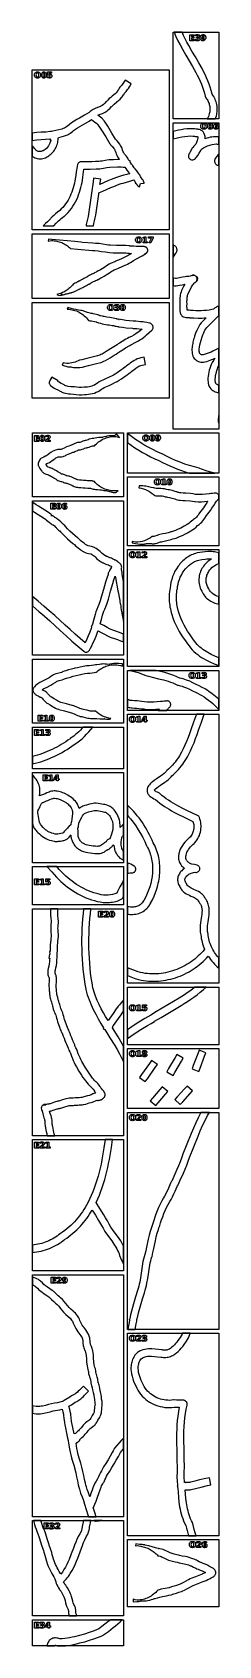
# Model space of a CAD drawing. Extents: x 1 to 512, y 1 to 4431.
import ezdxf

# ---------------------------------------------------------------- set-up
doc = ezdxf.new("R2010")
doc.units = 0

msp = doc.modelspace()

# ---------------------------------------------------------------- linework, layer by layer
at = {"layer": 'decoupage'}
for p, q in [((386.723, 4431.08), (511.723, 4431.08)), ((386.723, 4193.32), (386.723, 4431.08)), ((411.27, 4431.084), (389.368, 4431.08)), ((389.368, 4431.08), (394.633, 4419.420109)), ((415.571516, 4421.853969), (411.27, 4431.084)), ((511.723, 4431.08), (511.723, 4193.32)), ((394.633, 4419.420109), (400.13875, 4407.824625)), ((400.13875, 4407.824625), (405.974125, 4396.323828)), ((405.974125, 4396.323828), (412.228, 4384.948)), ((420.020125, 4412.71525), (415.571516, 4421.853969)), ((424.669172, 4403.696156), (420.020125, 4412.71525)), ((429.572, 4394.825), (424.669172, 4403.696156)), ((429.672, 4394.651), (429.572, 4394.825)), ((438.553387, 4378.988566), (429.672, 4394.651)), ((432.893, 4424.4), (444.348, 4424.4)), ((432.893, 4407.94), (432.893, 4424.4)), ((444.59, 4407.94), (432.893, 4407.94)), ((444.348, 4421.19), (437.138, 4421.19)), ((437.138, 4421.19), (437.138, 4418.12)), ((437.138, 4418.12), (443.918, 4418.12)), ((443.918, 4414.91), (437.138, 4414.91)), ((437.138, 4414.91), (437.138, 4411.14)), ((437.138, 4411.14), (444.59, 4411.14)), ((443.918, 4418.12), (443.918, 4414.91)), ((444.348, 4424.4), (444.348, 4421.19)), ((444.59, 4411.14), (444.59, 4407.94)), ((447.754, 4408.432), (447.754, 4411.71)), ((447.754, 4411.71), (450.113, 4410.806)), ((450.268, 4407.825), (447.754, 4408.432)), ((448.46, 4423.99), (450.951, 4424.519)), ((448.46, 4420.878), (448.46, 4423.99)), ((450.543, 4421.562), (448.46, 4420.878)), ((450.113, 4410.806), (452.428, 4410.508)), ((452.814, 4407.616), (450.268, 4407.825)), ((452.616, 4421.793), (450.543, 4421.562)), ((450.576, 4415.05), (450.576, 4417.78)), ((450.576, 4417.78), (452.362, 4417.78)), ((452.274, 4415.05), (450.576, 4415.05)), ((450.951, 4424.519), (453.376, 4424.696)), ((453.8505, 4414.903875), (452.274, 4415.05)), ((452.362, 4417.78), (453.756875, 4417.904375)), ((452.428, 4410.508), (453.91675, 4410.65425)), ((453.848125, 4421.663375), (452.616, 4421.793)), ((454.503547, 4407.695297), (452.814, 4407.616)), ((453.376, 4424.696), (454.878984, 4424.629812)), ((453.756875, 4417.904375), (454.743, 4418.277)), ((454.766, 4421.275), (453.848125, 4421.663375)), ((454.986, 4414.466), (453.8505, 4414.903875)), ((453.91675, 4410.65425), (455.008, 4411.093)), ((455.978125, 4407.933125), (454.503547, 4407.695297)), ((454.743, 4418.277), (455.33025, 4418.913625)), ((455.336125, 4420.649625), (454.766, 4421.275)), ((454.878984, 4424.629812), (456.179375, 4424.43125)), ((455.680375, 4413.755), (454.986, 4414.466)), ((455.008, 4411.093), (455.686125, 4411.80375)), ((455.33025, 4418.913625), (455.526, 4419.809)), ((455.526, 4419.809), (455.336125, 4420.649625)), ((455.912, 4412.768), (455.680375, 4413.755)), ((455.686125, 4411.80375), (455.912, 4412.768)), ((457.237641, 4408.329391), (455.978125, 4407.933125)), ((456.179375, 4424.43125), (457.277078, 4424.100312)), ((458.067375, 4417.323), (456.761, 4416.813)), ((456.761, 4416.813), (456.761, 4416.81)), ((456.761, 4416.81), (458.224375, 4416.22025)), ((458.282, 4408.884), (457.237641, 4408.329391)), ((457.277078, 4424.100312), (458.172, 4423.637)), ((459.01, 4418.103), (458.067375, 4417.323)), ((458.172, 4423.637), (458.871562, 4423.046578)), ((458.224375, 4416.22025), (459.285, 4415.311)), ((459.101734, 4409.596688), (458.282, 4408.884)), ((458.871562, 4423.046578), (459.37125, 4422.322375)), ((459.580625, 4419.15825), (459.01, 4418.103)), ((459.687375, 4410.45525), (459.101734, 4409.596688)), ((459.285, 4415.311), (459.938375, 4414.10675)), ((459.37125, 4422.322375), (459.671063, 4421.464484)), ((459.771, 4420.473), (459.580625, 4419.15825)), ((459.671063, 4421.464484), (459.771, 4420.473)), ((460.038828, 4411.459687), (459.687375, 4410.45525)), ((459.938375, 4414.10675), (460.156, 4412.61)), ((460.156, 4412.61), (460.038828, 4411.459687)), ((463.122, 4418.815), (463.229453, 4420.077219)), ((463.218391, 4417.670844), (463.122, 4418.815)), ((463.507625, 4416.64275), (463.218391, 4417.670844)), ((463.229453, 4420.077219), (463.551875, 4421.20725)), ((463.989797, 4415.730531), (463.507625, 4416.64275)), ((463.551875, 4421.20725), (464.089359, 4422.204906)), ((464.665, 4414.934), (463.989797, 4415.730531)), ((464.089359, 4422.204906), (464.842, 4423.07)), ((464.213, 4408.3), (464.213, 4411.34)), ((464.213, 4411.34), (466.154, 4410.624)), ((464.213, 4408.298), (464.213, 4408.3)), ((466.286, 4407.79), (464.213, 4408.298)), ((465.503156, 4414.292766), (464.665, 4414.934)), ((464.842, 4423.07), (465.780453, 4423.769563)), ((466.46225, 4413.834625), (465.503156, 4414.292766)), ((465.780453, 4423.769563), (466.864875, 4424.26925)), ((466.154, 4410.624), (467.984, 4410.392)), ((468.502, 4407.614), (466.286, 4407.79)), ((467.542469, 4413.559672), (466.46225, 4413.834625)), ((466.864875, 4424.26925), (468.095359, 4424.569063)), ((467.352375, 4420.375125), (467.212, 4419.118)), ((467.212, 4419.118), (467.352375, 4417.85325)), ((467.774, 4421.279), (467.352375, 4420.375125)), ((467.352375, 4417.85325), (467.774, 4416.947)), ((468.744, 4413.468), (467.542469, 4413.559672)), ((468.474, 4421.824875), (467.774, 4421.279)), ((467.774, 4416.947), (468.474, 4416.40925)), ((467.984, 4410.392), (469.670625, 4410.65375)), ((468.095359, 4424.569063), (469.472, 4424.669)), ((469.45, 4422.007), (468.474, 4421.824875)), ((468.474, 4416.40925), (469.45, 4416.23)), ((470.203188, 4407.759328), (468.502, 4407.614)), ((470.585, 4413.744), (468.744, 4413.468)), ((470.425625, 4421.824875), (469.45, 4422.007)), ((469.45, 4416.23), (470.425625, 4416.40925)), ((469.45, 4416.23), (469.45, 4416.23)), ((469.472, 4424.669), (470.990562, 4424.53325)), ((469.670625, 4410.65375), (470.356766, 4410.980937)), ((471.71275, 4408.195375), (470.203188, 4407.759328)), ((470.356766, 4410.980937), (470.938, 4411.439)), ((471.126, 4421.279), (470.425625, 4421.824875)), ((470.425625, 4416.40925), (471.126, 4416.947)), ((472.184, 4414.57), (470.585, 4413.744)), ((470.938, 4411.439), (471.412953, 4412.031859)), ((470.990562, 4424.53325), (472.32725, 4424.126)), ((471.547625, 4420.375125), (471.126, 4421.279)), ((471.126, 4416.947), (471.547625, 4417.85325)), ((471.412953, 4412.031859), (471.778875, 4412.751375)), ((471.688, 4419.118), (471.547625, 4420.375125)), ((471.547625, 4417.85325), (471.688, 4419.118)), ((473.030687, 4408.922234), (471.71275, 4408.195375)), ((471.778875, 4412.751375), (472.184, 4414.57)), ((472.32725, 4424.126), (473.482062, 4423.44725)), ((474.157, 4409.94), (473.030687, 4408.922234)), ((473.482062, 4423.44725), (474.455, 4422.497)), ((475.059266, 4411.217422), (474.157, 4409.94)), ((474.455, 4422.497), (475.22675, 4421.298688)), ((475.703625, 4412.712625), (475.059266, 4411.217422)), ((475.22675, 4421.298688), (475.778, 4419.87575)), ((476.090172, 4414.425516), (475.703625, 4412.712625)), ((475.778, 4419.87575), (476.10875, 4418.228188)), ((476.219, 4416.356), (476.090172, 4414.425516)), ((476.10875, 4418.228188), (476.219, 4416.356)), ((412.228, 4384.948), (412.228, 4384.94)), ((412.228, 4384.94), (421.449605, 4368.627053)), ((421.449605, 4368.627053), (430.831406, 4352.594547)), ((430.831406, 4352.594547), (440.091754, 4336.717736)), ((447.793906, 4363.298969), (438.553387, 4378.988566)), ((457.088848, 4347.456512), (447.793906, 4363.298969)), ((466.1335, 4331.3355), (457.088848, 4347.456512)), ((0.977, 4328.14), (375.977, 4328.14)), ((0.977, 3888.43), (0.977, 4328.14)), ((6.658, 4313.776), (6.798609, 4315.668813)), ((6.798609, 4311.887859), (6.658, 4313.776)), ((6.798609, 4315.668813), (7.220375, 4317.34525)), ((7.220375, 4310.214875), (6.798609, 4311.887859)), ((7.220375, 4317.34525), (7.923203, 4318.805313)), ((7.923203, 4308.756953), (7.220375, 4310.214875)), ((7.923203, 4318.805313), (8.907, 4320.049)), ((8.907, 4307.514), (7.923203, 4308.756953)), ((8.907, 4320.049), (10.143219, 4321.042562)), ((10.143219, 4306.520438), (8.907, 4307.514)), ((10.143219, 4321.042562), (11.5915, 4321.75225)), ((11.5915, 4305.81075), (10.143219, 4306.520438)), ((11.313125, 4316.082), (11.046, 4313.772)), ((11.046, 4313.772), (11.313125, 4311.4705)), ((11.647172, 4317.017625), (11.313125, 4316.082)), ((11.313125, 4311.4705), (11.647172, 4310.536781)), ((11.5915, 4321.75225), (13.252031, 4322.178063)), ((13.252031, 4305.384937), (11.5915, 4305.81075)), ((12.115, 4317.807), (11.647172, 4317.017625)), ((11.647172, 4310.536781), (12.115, 4309.748)), ((12.704141, 4318.433797), (12.115, 4317.807)), ((12.115, 4309.748), (12.704141, 4309.121203)), ((13.402125, 4318.881625), (12.704141, 4318.433797)), ((12.704141, 4309.121203), (13.402125, 4308.673375)), ((13.252031, 4322.178063), (15.125, 4322.32)), ((15.125, 4305.243), (13.252031, 4305.384937)), ((14.209047, 4319.150391), (13.402125, 4318.881625)), ((13.402125, 4308.673375), (14.209047, 4308.404609)), ((15.125, 4319.24), (14.209047, 4319.150391)), ((14.209047, 4308.404609), (15.125, 4308.315)), ((15.125, 4322.32), (17.001891, 4322.178063)), ((15.125, 4322.32), (15.125, 4322.32)), ((16.045469, 4319.150391), (15.125, 4319.24)), ((15.125, 4319.24), (15.125, 4319.24)), ((15.125, 4308.315), (16.045469, 4308.404609)), ((17.001891, 4305.384937), (15.125, 4305.243)), ((16.8555, 4318.881625), (16.045469, 4319.150391)), ((16.045469, 4308.404609), (16.8555, 4308.673375)), ((17.555281, 4318.433797), (16.8555, 4318.881625)), ((16.8555, 4308.673375), (17.555281, 4309.121203)), ((17.001891, 4322.178063), (18.663625, 4321.75225)), ((18.663625, 4305.81075), (17.001891, 4305.384937)), ((18.145, 4317.807), (17.555281, 4318.433797)), ((17.555281, 4309.121203), (18.145, 4309.748)), ((18.612984, 4317.017625), (18.145, 4317.807)), ((18.145, 4309.748), (18.612984, 4310.536781)), ((18.947375, 4316.082), (18.612984, 4317.017625)), ((18.612984, 4310.536781), (18.947375, 4311.4705)), ((18.663625, 4321.75225), (20.110297, 4321.042562)), ((20.110297, 4306.520438), (18.663625, 4305.81075)), ((19.215, 4313.772), (18.947375, 4316.082)), ((18.947375, 4311.4705), (19.215, 4313.772)), ((20.110297, 4321.042562), (21.342, 4320.049)), ((21.342, 4307.514), (20.110297, 4306.520438)), ((21.342, 4320.049), (22.325797, 4318.805313)), ((22.325797, 4308.756953), (21.342, 4307.514)), ((22.325797, 4318.805313), (23.028625, 4317.34525)), ((23.028625, 4310.214875), (22.325797, 4308.756953)), ((23.028625, 4317.34525), (23.450391, 4315.668813)), ((23.450391, 4311.887859), (23.028625, 4310.214875)), ((23.450391, 4315.668813), (23.591, 4313.776)), ((23.591, 4313.776), (23.450391, 4311.887859)), ((25.807, 4313.78), (25.91725, 4315.712734)), ((25.91725, 4311.851344), (25.807, 4313.78)), ((25.91725, 4315.712734), (26.248, 4317.409875)), ((26.248, 4310.15575), (25.91725, 4311.851344)), ((26.248, 4317.409875), (26.79925, 4318.871328)), ((26.79925, 4308.693031), (26.248, 4310.15575)), ((26.79925, 4318.871328), (27.571, 4320.097)), ((27.571, 4307.463), (26.79925, 4308.693031)), ((27.571, 4320.097), (28.546, 4321.071453)), ((28.546, 4306.493641), (27.571, 4307.463)), ((28.546, 4321.071453), (29.707, 4321.767375)), ((29.707, 4305.801125), (28.546, 4306.493641)), ((29.707, 4321.767375), (31.054, 4322.184859)), ((31.054, 4305.385547), (29.707, 4305.801125)), ((30.198125, 4316.439375), (30.052, 4313.81)), ((30.052, 4313.81), (30.198125, 4311.150375)), ((30.636, 4318.153), (30.198125, 4316.439375)), ((30.198125, 4311.150375), (30.636, 4309.411)), ((30.976844, 4318.707609), (30.636, 4318.153)), ((30.636, 4309.411), (30.976844, 4308.851297)), ((31.41575, 4319.103875), (30.976844, 4318.707609)), ((30.976844, 4308.851297), (31.41575, 4308.451625)), ((31.054, 4322.184859), (32.587, 4322.324)), ((32.587, 4305.247), (31.054, 4305.385547)), ((31.952531, 4319.341703), (31.41575, 4319.103875)), ((31.41575, 4308.451625), (31.952531, 4308.211891)), ((32.587, 4319.421), (31.952531, 4319.341703)), ((31.952531, 4308.211891), (32.587, 4308.132)), ((32.587, 4322.324), (34.115328, 4322.184859)), ((33.22075, 4319.341703), (32.587, 4319.421)), ((32.587, 4308.132), (33.216812, 4308.211891)), ((34.115328, 4305.385547), (32.587, 4305.247)), ((33.216812, 4308.211891), (33.75025, 4308.451625)), ((33.7555, 4319.103875), (33.22075, 4319.341703)), ((33.75025, 4308.451625), (34.187312, 4308.851297)), ((34.19125, 4318.707609), (33.7555, 4319.103875)), ((34.115328, 4322.184859), (35.458875, 4321.767375)), ((35.458875, 4305.801125), (34.115328, 4305.385547)), ((34.187312, 4308.851297), (34.528, 4309.411)), ((34.528, 4318.153), (34.19125, 4318.707609)), ((34.965875, 4316.439375), (34.528, 4318.153)), ((34.528, 4309.411), (34.965875, 4311.150375)), ((35.112, 4313.81), (34.965875, 4316.439375)), ((34.965875, 4311.150375), (35.112, 4313.81)), ((35.112, 4313.81), (35.112, 4313.81)), ((35.458875, 4321.767375), (36.617734, 4321.071453)), ((36.617734, 4306.493641), (35.458875, 4305.801125)), ((36.617734, 4321.071453), (37.592, 4320.097)), ((37.592, 4307.463), (36.617734, 4306.493641)), ((37.592, 4320.097), (38.36375, 4318.871328)), ((38.36375, 4308.693031), (37.592, 4307.463)), ((38.36375, 4318.871328), (38.915, 4317.409875)), ((38.915, 4310.15575), (38.36375, 4308.693031)), ((38.915, 4317.409875), (39.24575, 4315.712734)), ((39.24575, 4311.851344), (38.915, 4310.15575)), ((39.24575, 4315.712734), (39.356, 4313.78)), ((39.356, 4313.78), (39.24575, 4311.851344)), ((39.356, 4313.78), (39.356, 4313.78)), ((42.178, 4306.342), (42.178, 4309.68)), ((42.178, 4309.68), (44.725, 4308.522)), ((44.901, 4305.527), (42.178, 4306.342)), ((42.829, 4322.02), (53.379, 4322.02)), ((42.829, 4312.767), (42.829, 4322.02)), ((45.056, 4313.494), (42.829, 4312.767)), ((44.725, 4308.522), (45.902, 4308.232625)), ((47.68, 4305.251), (44.901, 4305.527)), ((47.007, 4313.737), (45.056, 4313.494)), ((45.902, 4308.232625), (47.007, 4308.136)), ((53.379, 4318.9), (46.213, 4318.9)), ((46.213, 4318.9), (46.213, 4316.36)), ((46.213, 4316.36), (47.183, 4316.559)), ((48.384875, 4313.5495), (47.007, 4313.737)), ((47.007, 4308.136), (48.384875, 4308.3235)), ((47.183, 4316.559), (48.209, 4316.639)), ((49.211719, 4305.345328), (47.68, 4305.251)), ((48.209, 4316.639), (49.630234, 4316.544672)), ((49.432, 4312.987), (48.384875, 4313.5495)), ((48.384875, 4308.3235), (49.432, 4308.886)), ((50.5655, 4305.628375), (49.211719, 4305.345328)), ((50.101625, 4312.099625), (49.432, 4312.987)), ((49.432, 4308.886), (50.101625, 4309.779125)), ((49.630234, 4316.544672), (50.884875, 4316.261625)), ((50.325, 4310.937), (50.101625, 4312.099625)), ((50.101625, 4309.779125), (50.325, 4310.937)), ((51.741531, 4306.100234), (50.5655, 4305.628375)), ((50.884875, 4316.261625), (51.972828, 4315.789766)), ((52.74, 4306.761), (51.741531, 4306.100234)), ((51.972828, 4315.789766), (52.894, 4315.129)), ((53.540625, 4307.588625), (52.74, 4306.761)), ((52.894, 4315.129), (53.627109, 4314.304734)), ((53.379, 4322.02), (53.379, 4318.9)), ((54.1125, 4308.561), (53.540625, 4307.588625)), ((53.627109, 4314.304734), (54.150875, 4313.331875)), ((54.455625, 4309.678125), (54.1125, 4308.561)), ((54.150875, 4313.331875), (54.465203, 4312.210328)), ((54.57, 4310.94), (54.455625, 4309.678125)), ((54.465203, 4312.210328), (54.57, 4310.94)), ((255.114, 4299.94), (249.917, 4291.397)), ((272.202, 4289.555), (255.114, 4299.94)), ((375.977, 4328.14), (375.977, 3888.43)), ((440.091754, 4336.717736), (448.949, 4320.871875)), ((448.949, 4320.871875), (453.138445, 4312.921567)), ((453.138445, 4312.921567), (457.121496, 4304.932217)), ((457.121496, 4304.932217), (460.862948, 4296.888231)), ((470.466746, 4323.131256), (466.1335, 4331.3355)), ((474.623152, 4314.810238), (470.466746, 4323.131256)), ((478.564631, 4306.356734), (474.623152, 4314.810238)), ((482.253094, 4297.755031), (478.564631, 4306.356734)), ((485.650451, 4288.989418), (482.253094, 4297.755031)), ((220.152, 4255.751875), (216.080699, 4252.425143)), ((224.012926, 4258.913373), (220.152, 4255.751875)), ((227.573031, 4262.006891), (224.012926, 4258.913373)), ((230.741871, 4265.129682), (227.573031, 4262.006891)), ((233.429, 4268.379), (230.741871, 4265.129682)), ((233.708, 4268.749), (233.429, 4268.379)), ((234.601, 4270.409), (233.708, 4268.749)), ((234.741, 4270.68), (234.601, 4270.409)), ((236.896359, 4274.352734), (234.741, 4270.68)), ((239.029125, 4277.425375), (236.896359, 4274.352734)), ((241.067578, 4279.994578), (239.029125, 4277.425375)), ((242.94, 4282.157), (241.067578, 4279.994578)), ((246.261625, 4286.0465), (242.94, 4282.157)), ((245.526947, 4251.560695), (247.515659, 4253.918267)), ((247.976766, 4288.384719), (246.261625, 4286.0465)), ((247.515659, 4253.918267), (249.442, 4256.428)), ((249.917, 4291.397), (247.976766, 4288.384719)), ((249.442, 4256.428), (251.261125, 4259.124375)), ((251.261125, 4259.124375), (252.376, 4261.253)), ((252.376, 4261.253), (253.743766, 4263.62775)), ((253.743766, 4263.62775), (255.014125, 4265.476)), ((255.014125, 4265.476), (257.905, 4268.895)), ((257.905, 4268.895), (261.97275, 4273.715)), ((261.97275, 4273.715), (264.394563, 4276.996406)), ((264.394563, 4276.996406), (267.005, 4281.01)), ((267.005, 4281.01), (272.202, 4289.555)), ((460.862948, 4296.888231), (464.327594, 4288.774016)), ((464.327594, 4288.774016), (467.480228, 4280.573978)), ((467.480228, 4280.573978), (470.285645, 4272.272525)), ((470.285645, 4272.272525), (472.708637, 4263.854064)), ((472.708637, 4263.854064), (474.714, 4255.303)), ((474.714, 4255.303), (475.482875, 4253.018625)), ((475.482875, 4253.018625), (476.776, 4250.984)), ((488.718613, 4280.044184), (485.650451, 4288.989418)), ((491.419493, 4270.903615), (488.718613, 4280.044184)), ((493.715, 4261.552), (491.419493, 4270.903615)), ((496.099117, 4258.208782), (493.715, 4261.552)), ((498.258562, 4254.759963), (496.099117, 4258.208782)), ((500.194227, 4251.216728), (498.258562, 4254.759963)), ((156.698, 4211.245), (150.413771, 4207.065904)), ((159.324418, 4213.465783), (156.698, 4211.245)), ((162.038469, 4215.514078), (159.324418, 4213.465783)), ((164.827848, 4217.397678), (162.038469, 4215.514078)), ((167.68025, 4219.124375), (164.827848, 4217.397678)), ((173.524906, 4222.138234), (167.68025, 4219.124375)), ((179.474, 4224.618), (173.524906, 4222.138234)), ((184.75475, 4226.488), (179.474, 4224.618)), ((188.099, 4227.704), (184.75475, 4226.488)), ((188.22, 4227.764), (188.099, 4227.704)), ((190.183324, 4228.810063), (188.22, 4227.764)), ((192.126469, 4230.046813), (190.183324, 4228.810063)), ((195.97275, 4233.03275), (192.126469, 4230.046813)), ((193.736937, 4208.365922), (196.927, 4209.772)), ((199.799906, 4236.602563), (195.97275, 4233.03275)), ((196.927, 4209.772), (200.274375, 4211.54452)), ((203.649, 4240.637), (199.799906, 4236.602563)), ((200.274375, 4211.54452), (203.395062, 4213.502781)), ((203.395062, 4213.502781), (206.307531, 4215.610715)), ((207.668754, 4244.886959), (203.509, 4240.481)), ((203.509, 4240.481), (203.649, 4240.637)), ((206.307531, 4215.610715), (209.03025, 4217.83225)), ((211.889469, 4248.835922), (207.668754, 4244.886959)), ((209.03025, 4217.83225), (213.980312, 4222.471844)), ((216.080699, 4252.425143), (211.889469, 4248.835922)), ((213.980312, 4222.471844), (218.393, 4227.133)), ((218.393, 4227.133), (218.536, 4227.29)), ((218.536, 4227.29), (221.607443, 4230.431367)), ((221.607443, 4230.431367), (225.116547, 4233.508937)), ((225.116547, 4233.508937), (233.024875, 4239.8865)), ((233.024875, 4239.8865), (237.21267, 4243.393398)), ((237.21267, 4243.393398), (241.415266, 4247.250312)), ((241.415266, 4247.250312), (245.526947, 4251.560695)), ((476.776, 4250.984), (478.602122, 4248.602884)), ((478.602122, 4248.602884), (480.259941, 4246.120287)), ((480.259941, 4246.120287), (481.749955, 4243.547278)), ((481.749955, 4243.547278), (483.072656, 4240.894922)), ((483.072656, 4240.894922), (484.228542, 4238.174287)), ((484.228542, 4238.174287), (485.218105, 4235.396439)), ((485.218105, 4235.396439), (486.041843, 4232.572447)), ((486.041843, 4232.572447), (486.70025, 4229.713375)), ((486.721417, 4209.647292), (486.075, 4206.906)), ((486.70025, 4229.713375), (487.193821, 4226.830292)), ((487.206465, 4212.442041), (486.721417, 4209.647292)), ((487.193821, 4226.830292), (487.523051, 4223.934264)), ((487.529647, 4215.279179), (487.206465, 4212.442041)), ((487.523051, 4223.934264), (487.688435, 4221.036358)), ((487.690469, 4218.147641), (487.529647, 4215.279179)), ((487.688435, 4221.036358), (487.690469, 4218.147641)), ((501.907, 4247.590266), (500.194227, 4251.216728)), ((503.397773, 4243.891762), (501.907, 4247.590266)), ((504.667438, 4240.132404), (503.397773, 4243.891762)), ((505.716883, 4236.32338), (504.667438, 4240.132404)), ((506.547, 4232.475875), (505.716883, 4236.32338)), ((506.291445, 4205.405612), (506.971688, 4209.20924)), ((507.15868, 4228.601077), (506.547, 4232.475875)), ((506.971688, 4209.20924), (507.438836, 4213.052698)), ((507.552813, 4224.710174), (507.15868, 4228.601077)), ((507.438836, 4213.052698), (507.692, 4216.924797)), ((507.730289, 4220.814351), (507.552813, 4224.710174)), ((507.692, 4216.924797), (507.730289, 4220.814351)), ((81.581, 4165.3), (73.382937, 4163.028891)), ((81.788, 4165.36), (81.581, 4165.3)), ((85.537125, 4166.474094), (81.788, 4165.36)), ((88.999, 4167.807), (85.537125, 4166.474094)), ((92.123375, 4169.375406), (88.999, 4167.807)), ((94.86, 4171.196), (92.123375, 4169.375406)), ((97.950875, 4173.83575), (94.86, 4171.196)), ((101.794, 4176.987), (97.950875, 4173.83575)), ((108.746619, 4182.130455), (101.794, 4176.987)), ((115.813391, 4186.811266), (108.746619, 4182.130455)), ((114.112, 4161.252), (119.529662, 4165.257111)), ((122.924436, 4191.137725), (115.813391, 4186.811266)), ((119.529662, 4165.257111), (125.241734, 4169.039953)), ((130.009875, 4195.218125), (122.924436, 4191.137725)), ((125.241734, 4169.039953), (131.199221, 4172.677412)), ((143.824422, 4203.073922), (130.009875, 4195.218125)), ((131.199221, 4172.677412), (137.353125, 4176.246375)), ((137.353125, 4176.246375), (150.054203, 4183.486359)), ((150.413771, 4207.065904), (143.824422, 4203.073922)), ((150.054203, 4183.486359), (156.503385, 4187.311154)), ((156.503385, 4187.311154), (162.953, 4191.375)), ((162.953, 4191.375), (167.989062, 4187.66125)), ((167.989062, 4187.66125), (172.66475, 4184.30675)), ((172.66475, 4184.30675), (176.813562, 4181.131875)), ((176.813562, 4181.131875), (178.638359, 4179.555664)), ((178.638359, 4179.555664), (180.269, 4177.957)), ((180.269, 4177.957), (180.002912, 4178.219004)), ((180.002912, 4178.219004), (180.029172, 4178.130969)), ((180.029172, 4178.130969), (180.766875, 4177.1055)), ((180.582, 4203.322), (183.518125, 4204.69225)), ((184.058031, 4200.867328), (180.582, 4203.322)), ((180.766875, 4177.1055), (183.64, 4173.062)), ((183.518125, 4204.69225), (186.563, 4205.932)), ((183.64, 4173.062), (190.712, 4162.134)), ((187.64225, 4198.165625), (184.058031, 4200.867328)), ((186.563, 4205.932), (186.776, 4206.012)), ((186.776, 4206.012), (190.9395, 4207.369625)), ((191.254594, 4195.125109), (187.64225, 4198.165625)), ((190.9395, 4207.369625), (193.736937, 4208.365922)), ((194.815, 4191.654), (191.254594, 4195.125109)), ((196.445266, 4189.789141), (194.815, 4191.654)), ((197.704375, 4188.079625), (196.445266, 4189.789141)), ((200.296, 4184.101), (197.704375, 4188.079625)), ((207.585, 4172.842), (200.296, 4184.101)), ((219.105, 4154.455), (207.585, 4172.842)), ((511.723, 4193.32), (386.723, 4193.32)), ((386.723, 4182.74), (511.723, 4182.74)), ((386.723, 3341.63), (386.723, 4182.74)), ((415.855, 4164.722), (408.626375, 4163.540937)), ((424.715875, 4165.82325), (415.855, 4164.722)), ((428.995703, 4166.180562), (424.715875, 4165.82325)), ((433.171, 4166.38), (428.995703, 4166.180562)), ((437.238469, 4166.394984), (433.171, 4166.376)), ((433.171, 4166.376), (433.171, 4166.38)), ((441.19475, 4166.212125), (437.238469, 4166.394984)), ((445.036656, 4165.805203), (441.19475, 4166.212125)), ((448.761, 4165.152), (445.036656, 4165.805203)), ((451.529787, 4165.104643), (448.761, 4165.152)), ((454.230172, 4164.866516), (451.529787, 4165.104643)), ((456.844564, 4164.425162), (454.230172, 4164.866516)), ((459.355375, 4163.768125), (456.844564, 4164.425162)), ((462.609, 4173.356), (462.749609, 4175.248812)), ((462.749609, 4171.467859), (462.609, 4173.356)), ((462.749609, 4175.248812), (463.171375, 4176.92525)), ((463.171375, 4169.794875), (462.749609, 4171.467859)), ((463.171375, 4176.92525), (463.874203, 4178.385313)), ((463.874203, 4168.336953), (463.171375, 4169.794875)), ((463.874203, 4178.385313), (464.858, 4179.629)), ((464.858, 4167.094), (463.874203, 4168.336953)), ((464.858, 4179.629), (466.094219, 4180.622562)), ((466.094219, 4166.100438), (464.858, 4167.094)), ((466.094219, 4180.622562), (467.5425, 4181.33225)), ((467.5425, 4165.39075), (466.094219, 4166.100438)), ((467.264125, 4175.672), (466.997, 4173.362)), ((466.997, 4173.362), (467.264125, 4171.0605)), ((467.598172, 4176.607625), (467.264125, 4175.672)), ((467.264125, 4171.0605), (467.598172, 4170.126781)), ((467.5425, 4181.33225), (469.203031, 4181.758063)), ((469.203031, 4164.964937), (467.5425, 4165.39075)), ((468.066, 4177.397), (467.598172, 4176.607625)), ((467.598172, 4170.126781), (468.066, 4169.338)), ((468.655281, 4178.023797), (468.066, 4177.397)), ((468.066, 4169.338), (468.655281, 4168.711203)), ((469.3535, 4178.471625), (468.655281, 4178.023797)), ((468.655281, 4168.711203), (469.3535, 4168.263375)), ((469.203031, 4181.758063), (471.076, 4181.9)), ((471.076, 4164.823), (469.203031, 4164.964937)), ((470.160469, 4178.740391), (469.3535, 4178.471625)), ((469.3535, 4168.263375), (470.160469, 4167.994609)), ((471.076, 4178.83), (470.160469, 4178.740391)), ((470.160469, 4167.994609), (471.076, 4167.905)), ((471.076, 4181.9), (472.953047, 4181.758063)), ((471.076, 4181.9), (471.076, 4181.9)), ((471.996625, 4178.740391), (471.076, 4178.83)), ((471.076, 4178.83), (471.076, 4178.83)), ((471.076, 4167.905), (471.996625, 4167.994609)), ((472.953047, 4164.964937), (471.076, 4164.823)), ((472.807, 4178.471625), (471.996625, 4178.740391)), ((471.996625, 4167.994609), (472.807, 4168.263375)), ((473.507125, 4178.023797), (472.807, 4178.471625)), ((472.807, 4168.263375), (473.507125, 4168.711203)), ((472.953047, 4181.758063), (474.615125, 4181.33225)), ((474.615125, 4165.39075), (472.953047, 4164.964937)), ((474.097, 4177.397), (473.507125, 4178.023797)), ((473.507125, 4168.711203), (474.097, 4169.338)), ((474.564828, 4176.607625), (474.097, 4177.397)), ((474.097, 4169.338), (474.564828, 4170.126781)), ((474.898875, 4175.672), (474.564828, 4176.607625)), ((474.564828, 4170.126781), (474.898875, 4171.0605)), ((474.615125, 4181.33225), (476.062141, 4180.622562)), ((476.062141, 4166.100438), (474.615125, 4165.39075)), ((475.166, 4173.362), (474.898875, 4175.672)), ((474.898875, 4171.0605), (475.166, 4173.362)), ((476.062141, 4180.622562), (477.294, 4179.629)), ((477.294, 4167.094), (476.062141, 4166.100438)), ((477.294, 4179.629), (478.277797, 4178.385313)), ((478.277797, 4168.336953), (477.294, 4167.094)), ((478.277797, 4178.385313), (478.980625, 4176.92525)), ((478.980625, 4169.794875), (478.277797, 4168.336953)), ((478.980625, 4176.92525), (479.402391, 4175.248812)), ((479.402391, 4171.467859), (478.980625, 4169.794875)), ((479.402391, 4175.248812), (479.543, 4173.356)), ((479.543, 4173.356), (479.402391, 4171.467859)), ((481.819266, 4196.435344), (479.863, 4193.318)), ((479.863, 4193.318), (502.47, 4193.32)), ((481.758, 4173.36), (481.86825, 4175.292734)), ((481.86825, 4171.431344), (481.758, 4173.36)), ((483.510125, 4199.74675), (481.819266, 4196.435344)), ((481.86825, 4175.292734), (482.199, 4176.989875)), ((482.199, 4169.73575), (481.86825, 4171.431344)), ((482.199, 4176.989875), (482.75025, 4178.451328)), ((482.75025, 4168.273031), (482.199, 4169.73575)), ((482.75025, 4178.451328), (483.522, 4179.677)), ((483.522, 4167.043), (482.75025, 4168.273031)), ((484.930422, 4203.240781), (483.510125, 4199.74675)), ((483.522, 4179.677), (484.497, 4180.651453)), ((484.497, 4166.073641), (483.522, 4167.043)), ((484.497, 4180.651453), (485.658, 4181.347375)), ((485.658, 4165.381125), (484.497, 4166.073641)), ((486.075, 4206.906), (484.930422, 4203.240781)), ((485.658, 4181.347375), (487.005, 4181.764859)), ((487.005, 4164.965547), (485.658, 4165.381125)), ((486.149125, 4176.019375), (486.003, 4173.39)), ((486.003, 4173.39), (486.149125, 4170.730375)), ((486.587, 4177.733), (486.149125, 4176.019375)), ((486.149125, 4170.730375), (486.587, 4168.991)), ((486.927844, 4178.287609), (486.587, 4177.733)), ((486.587, 4168.991), (486.927844, 4168.431297)), ((487.36675, 4178.683875), (486.927844, 4178.287609)), ((486.927844, 4168.431297), (487.36675, 4168.031625)), ((487.005, 4181.764859), (488.538, 4181.904)), ((488.538, 4164.827), (487.005, 4164.965547)), ((487.903531, 4178.921703), (487.36675, 4178.683875)), ((487.36675, 4168.031625), (487.903531, 4167.791891)), ((488.538, 4179.001), (487.903531, 4178.921703)), ((487.903531, 4167.791891), (488.538, 4167.712)), ((488.538, 4181.904), (490.066469, 4181.764859)), ((489.17175, 4178.921703), (488.538, 4179.001)), ((488.538, 4167.712), (489.167813, 4167.791891)), ((490.066469, 4164.965547), (488.538, 4164.827)), ((489.167813, 4167.791891), (489.70125, 4168.031625)), ((489.7065, 4178.683875), (489.17175, 4178.921703)), ((489.70125, 4168.031625), (490.138312, 4168.431297)), ((490.14225, 4178.287609), (489.7065, 4178.683875)), ((490.066469, 4181.764859), (491.41025, 4181.347375)), ((491.41025, 4165.381125), (490.066469, 4164.965547)), ((490.138312, 4168.431297), (490.479, 4168.991)), ((490.479, 4177.733), (490.14225, 4178.287609)), ((490.916875, 4176.019375), (490.479, 4177.733)), ((490.479, 4168.991), (490.916875, 4170.730375)), ((491.063, 4173.39), (490.916875, 4176.019375)), ((490.916875, 4170.730375), (491.063, 4173.39)), ((491.063, 4173.39), (491.063, 4173.39)), ((491.41025, 4181.347375), (492.569156, 4180.651453)), ((492.569156, 4166.073641), (491.41025, 4165.381125)), ((492.569156, 4180.651453), (493.543, 4179.677)), ((493.543, 4167.043), (492.569156, 4166.073641)), ((493.543, 4179.677), (494.31475, 4178.451328)), ((494.31475, 4168.273031), (493.543, 4167.043)), ((494.31475, 4178.451328), (494.866, 4176.989875)), ((494.866, 4169.73575), (494.31475, 4168.273031)), ((494.866, 4176.989875), (495.19675, 4175.292734)), ((495.19675, 4171.431344), (494.866, 4169.73575)), ((495.19675, 4175.292734), (495.307, 4173.36)), ((495.307, 4173.36), (495.19675, 4171.431344)), ((495.307, 4173.36), (495.307, 4173.36)), ((497.788, 4173.136), (497.916078, 4175.06575)), ((497.897516, 4171.259297), (497.788, 4173.136)), ((498.226125, 4169.608625), (497.897516, 4171.259297)), ((497.916078, 4175.06575), (498.300375, 4176.7765)), ((498.773922, 4168.183891), (498.226125, 4169.608625)), ((498.300375, 4176.7765), (498.940984, 4178.26825)), ((499.541, 4166.985), (498.773922, 4168.183891)), ((498.940984, 4178.26825), (499.838, 4179.541)), ((500.513203, 4166.039422), (499.541, 4166.985)), ((499.838, 4179.541), (500.964156, 4180.564016)), ((501.665875, 4165.364125), (500.513203, 4166.039422)), ((500.964156, 4180.564016), (502.28025, 4181.294625)), ((502.999109, 4164.959016), (501.665875, 4165.364125)), ((502.2305, 4176.7385), (501.834, 4174.922)), ((501.834, 4174.922), (503.41, 4175.727)), ((502.594219, 4177.454375), (502.2305, 4176.7385)), ((502.28025, 4181.294625), (503.786469, 4181.732922)), ((502.467875, 4171.643375), (502.33, 4170.381)), ((502.33, 4170.381), (502.467875, 4169.11575)), ((502.881, 4172.542), (502.467875, 4171.643375)), ((502.467875, 4169.11575), (502.881, 4168.209)), ((502.47, 4193.32), (504.083375, 4197.44075)), ((503.068, 4178.042), (502.594219, 4177.454375)), ((503.581, 4173.087875), (502.881, 4172.542)), ((502.881, 4168.209), (503.581, 4167.672125)), ((504.513, 4164.824), (502.999109, 4164.959016)), ((503.649812, 4178.504734), (503.068, 4178.042)), ((503.41, 4175.727), (505.262, 4176.003)), ((504.557, 4173.27), (503.581, 4173.087875)), ((503.581, 4167.672125), (504.557, 4167.493)), ((504.33625, 4178.835375), (503.649812, 4178.504734)), ((503.786469, 4181.732922), (505.483, 4181.879)), ((504.083375, 4197.44075), (505.399, 4201.653)), ((506.023, 4179.1), (504.33625, 4178.835375)), ((505.894312, 4164.923188), (504.513, 4164.824)), ((505.53775, 4173.087875), (504.557, 4173.27)), ((504.557, 4173.27), (504.557, 4173.27)), ((504.557, 4167.493), (505.53775, 4167.672125)), ((505.262, 4176.003), (506.462938, 4175.910578)), ((505.399, 4201.653), (506.291445, 4205.405612)), ((505.483, 4181.879), (507.688, 4181.702)), ((506.232, 4172.542), (505.53775, 4173.087875)), ((505.53775, 4167.672125), (506.232, 4168.209)), ((507.12825, 4165.22075), (505.894312, 4164.923188)), ((507.831, 4178.858), (506.023, 4179.1)), ((506.654125, 4171.643375), (506.232, 4172.542)), ((506.232, 4168.209), (506.654125, 4169.11575)), ((506.462938, 4175.910578), (507.54125, 4175.633375)), ((506.795, 4170.381), (506.654125, 4171.643375)), ((506.654125, 4169.11575), (506.795, 4170.381)), ((508.214812, 4165.716688), (507.12825, 4165.22075)), ((507.54125, 4175.633375), (508.496938, 4175.171484)), ((507.688, 4181.702), (509.804, 4181.173)), ((509.804, 4178.13), (507.831, 4178.858)), ((509.154, 4166.411), (508.214812, 4165.716688)), ((508.496938, 4175.171484), (509.33, 4174.525)), ((509.911313, 4167.275938), (509.154, 4166.411)), ((509.33, 4174.525), (510.010453, 4173.729219)), ((509.804, 4181.173), (509.804, 4181.17)), ((509.804, 4181.17), (509.804, 4178.13)), ((510.45225, 4168.27175), (509.911313, 4167.275938)), ((510.010453, 4173.729219), (510.496375, 4172.81925)), ((510.776813, 4169.398438), (510.45225, 4168.27175)), ((510.496375, 4172.81925), (510.787859, 4171.794906)), ((510.885, 4170.656), (510.776813, 4169.398438)), ((510.787859, 4171.794906), (510.885, 4170.656)), ((511.723, 4182.74), (511.723, 3341.63)), ((13.418109, 4155.441156), (0.977, 4154.19)), ((0.977, 4154.19), (0.977, 4134.13)), ((0.977, 4134.13), (12.744016, 4135.385984)), ((12.744016, 4135.385984), (24.784125, 4136.311125)), ((25.663375, 4156.37075), (13.418109, 4155.441156)), ((24.784125, 4136.311125), (37.071922, 4137.183953)), ((37.677453, 4157.245219), (25.663375, 4156.37075)), ((37.071922, 4137.183953), (49.582, 4138.283)), ((49.425, 4158.331), (37.677453, 4157.245219)), ((47.179756, 4122.898775), (44.890375, 4119.021375)), ((49.080203, 4126.980234), (47.179756, 4122.898775)), ((50.533393, 4131.18992), (49.080203, 4126.980234)), ((49.582, 4138.283), (49.352, 4135.635)), ((49.352, 4135.635), (51.481, 4135.452)), ((49.601, 4158.351), (49.425, 4158.331)), ((53.492352, 4158.796303), (49.601, 4158.351)), ((51.481, 4135.452), (50.533393, 4131.18992)), ((57.409812, 4159.400922), (53.492352, 4158.796303)), ((65.3315, 4161.011375), (57.409812, 4159.400922)), ((73.382937, 4163.028891), (65.3315, 4161.011375)), ((67.130297, 4117.568668), (68.50533, 4121.08109)), ((68.50533, 4121.08109), (69.656125, 4124.688719)), ((69.656125, 4124.688719), (70.571936, 4128.381039)), ((70.571936, 4128.381039), (71.242016, 4132.147535)), ((71.242016, 4132.147535), (71.655619, 4135.977694)), ((71.655619, 4135.977694), (71.802, 4139.861)), ((71.802, 4139.861), (72.408, 4142.175)), ((72.408, 4142.175), (79.72925, 4144.056125)), ((79.72925, 4144.056125), (86.866, 4146.031)), ((86.866, 4146.031), (91.959641, 4147.536859)), ((91.959641, 4147.536859), (97.112625, 4149.516625)), ((97.112625, 4149.516625), (99.675541, 4150.724389)), ((99.675541, 4150.724389), (102.210297, 4152.098828)), ((102.210297, 4152.098828), (104.702561, 4153.65601)), ((104.702561, 4153.65601), (107.138, 4155.412)), ((107.138, 4155.412), (107.288, 4155.531)), ((107.288, 4155.531), (110.996125, 4158.657625)), ((110.996125, 4158.657625), (113.991, 4161.152)), ((113.991, 4161.152), (114.112, 4161.252)), ((190.712, 4162.134), (202.05, 4144.043)), ((202.05, 4144.043), (210.01775, 4130.916875)), ((210.01775, 4130.916875), (213.724, 4124.636)), ((213.724, 4124.636), (214.149, 4123.716)), ((214.149, 4123.716), (214.798, 4122.623)), ((214.798, 4122.623), (215.23, 4121.966)), ((215.23, 4121.966), (215.843, 4121.175)), ((215.843, 4121.175), (217.056, 4119.974)), ((217.056, 4119.974), (219.345, 4118.539)), ((229.083, 4137.861), (219.105, 4154.455)), ((231.191625, 4135.784125), (229.083, 4137.861)), ((233.253, 4133.285), (231.191625, 4135.784125)), ((240.407, 4124.015), (233.253, 4133.285)), ((242.768797, 4120.590141), (240.407, 4124.015)), ((244.605125, 4117.397875), (242.768797, 4120.590141)), ((401.3235, 4162.1195), (386.726, 4158.794)), ((386.726, 4158.794), (386.726, 4138.21)), ((386.726, 4138.21), (394.795844, 4140.197281)), ((394.795844, 4140.197281), (402.9195, 4142.03175)), ((408.626375, 4163.540937), (401.3235, 4162.1195)), ((402.9195, 4142.03175), (410.948656, 4143.633344)), ((410.948656, 4143.633344), (418.735, 4144.922)), ((418.735, 4144.922), (427.079734, 4145.888656)), ((427.079734, 4145.888656), (434.578375, 4146.29225)), ((434.578375, 4146.29225), (440.840828, 4146.152469)), ((440.840828, 4146.152469), (443.38658, 4145.884965)), ((446.161, 4120.873594), (443.362, 4117.9545)), ((443.38658, 4145.884965), (445.477, 4145.489)), ((445.477, 4145.489), (446.909375, 4145.241125)), ((449.11, 4123.647), (446.161, 4120.873594)), ((446.909375, 4145.241125), (448.362, 4145.204)), ((448.362, 4145.204), (451.211937, 4145.177766)), ((451.2485, 4128.768734), (449.11, 4123.647)), ((451.211937, 4145.177766), (452.9425, 4144.903375)), ((452.93625, 4133.595625), (451.2485, 4128.768734)), ((454.063375, 4137.856453), (452.93625, 4133.595625)), ((452.9425, 4144.903375), (453.807563, 4144.580047)), ((453.807563, 4144.580047), (454.061, 4144.407)), ((454.061, 4144.407), (454.33475, 4143.82075)), ((454.382367, 4139.689838), (454.063375, 4137.856453)), ((454.33475, 4143.82075), (454.486813, 4142.87925)), ((454.52, 4141.28), (454.382367, 4139.689838)), ((454.486813, 4142.87925), (454.52, 4141.28)), ((461.745014, 4162.882947), (459.355375, 4163.768125)), ((463.995891, 4161.757172), (461.745014, 4162.882947)), ((466.090416, 4160.378342), (463.995891, 4161.757172)), ((468.011, 4158.734), (466.090416, 4160.378342)), ((469.78223, 4156.759762), (468.011, 4158.734)), ((471.232531, 4154.638594), (469.78223, 4156.759762)), ((472.385316, 4152.403941), (471.232531, 4154.638594)), ((473.264, 4150.08925), (472.385316, 4152.403941)), ((473.891996, 4147.727965), (473.264, 4150.08925)), ((474.292719, 4145.353531), (473.891996, 4147.727965)), ((474.25, 4138.707), (474.506, 4140.699)), ((478.882818, 4140.29102), (474.25, 4138.707)), ((474.489582, 4142.999395), (474.292719, 4145.353531)), ((474.506, 4140.699), (474.489582, 4142.999395)), ((483.576234, 4141.619031), (478.882818, 4140.29102)), ((481.383225, 4119.284986), (487.402625, 4121.340875)), ((488.307314, 4142.68834), (483.576234, 4141.619031)), ((487.402625, 4121.340875), (493.47326, 4122.893092)), ((493.053125, 4143.49625), (488.307314, 4142.68834)), ((497.790732, 4144.040066), (493.053125, 4143.49625)), ((493.47326, 4122.893092), (499.459672, 4123.901266)), ((502.497203, 4144.317094), (497.790732, 4144.040066)), ((499.459672, 4123.901266), (505.226404, 4124.325025)), ((507.149604, 4144.324637), (502.497203, 4144.317094)), ((505.226404, 4124.325025), (507.98506, 4124.305134)), ((511.725, 4144.06), (507.149604, 4144.324637)), ((507.98506, 4124.305134), (510.638, 4124.124)), ((510.638, 4124.124), (511.725, 4123.929)), ((511.725, 4123.929), (511.725, 4144.06)), ((2.090969, 4117.817391), (0.977, 4118.47)), ((0.977, 4118.47), (0.977, 4088.05)), ((0.977, 4088.05), (1.837, 4089.73)), ((1.837, 4089.73), (4.887656, 4087.849531)), ((3.13875, 4117.017125), (2.090969, 4117.817391)), ((4.096906, 4116.046047), (3.13875, 4117.017125)), ((4.942, 4114.881), (4.096906, 4116.046047)), ((4.887656, 4087.849531), (8.02325, 4086.267)), ((6.683803, 4112.261861), (4.942, 4114.881)), ((8.414297, 4110.066578), (6.683803, 4112.261861)), ((8.02325, 4086.267), (11.239469, 4085.020469)), ((10.132486, 4108.2586), (8.414297, 4110.066578)), ((11.837375, 4106.801375), (10.132486, 4108.2586)), ((11.239469, 4085.020469), (14.532, 4084.148)), ((13.527967, 4105.658354), (11.837375, 4106.801375)), ((15.203266, 4104.792984), (13.527967, 4105.658354)), ((14.532, 4084.148), (18.370537, 4083.592623)), ((16.862275, 4104.168717), (15.203266, 4104.792984)), ((18.504, 4103.749), (16.862275, 4104.168717)), ((18.370537, 4083.592623), (22.180984, 4083.461547)), ((20.16582, 4103.509842), (18.504, 4103.749)), ((21.8815, 4103.453672), (20.16582, 4103.509842)), ((23.645742, 4103.582447), (21.8815, 4103.453672)), ((22.180984, 4083.461547), (25.944721, 4083.726354)), ((25.45325, 4103.898125), (23.645742, 4103.582447)), ((27.298727, 4104.402662), (25.45325, 4103.898125)), ((25.944721, 4083.726354), (29.643125, 4084.358625)), ((29.176875, 4105.098016), (27.298727, 4104.402662)), ((31.082398, 4105.986143), (29.176875, 4105.098016)), ((29.643125, 4084.358625), (33.257576, 4085.329943)), ((33.01, 4107.069), (31.082398, 4105.986143)), ((36.271873, 4109.371846), (33.01, 4107.069)), ((33.257576, 4085.329943), (36.769453, 4086.611891)), ((39.378109, 4112.182078), (36.271873, 4109.371846)), ((36.769453, 4086.611891), (40.160135, 4088.176049)), ((42.270385, 4115.423865), (39.378109, 4112.182078)), ((40.160135, 4088.176049), (43.411, 4089.994)), ((44.890375, 4119.021375), (42.270385, 4115.423865)), ((43.411, 4089.994), (46.437381, 4091.976056)), ((46.437381, 4091.976056), (49.346984, 4094.158465)), ((49.346984, 4094.158465), (52.129064, 4096.530711)), ((52.129064, 4096.530711), (54.772875, 4099.082281)), ((54.772875, 4099.082281), (57.26767, 4101.80266)), ((57.26767, 4101.80266), (59.602703, 4104.681332)), ((59.602703, 4104.681332), (61.767229, 4107.707784)), ((61.767229, 4107.707784), (63.7505, 4110.8715)), ((63.7505, 4110.8715), (65.541771, 4114.161966)), ((65.541771, 4114.161966), (67.130297, 4117.568668)), ((164.231594, 4075.656687), (154.34875, 4075.166)), ((174.181, 4076.357), (164.231594, 4075.656687)), ((175.964, 4076.337), (174.181, 4076.357)), ((179.752516, 4076.155215), (175.964, 4076.337)), ((183.677062, 4076.326469), (179.752516, 4076.155215)), ((187.748516, 4076.780426), (183.677062, 4076.326469)), ((191.97775, 4077.44675), (187.748516, 4076.780426)), ((200.953062, 4079.135156), (191.97775, 4077.44675)), ((210.69, 4080.829), (200.953062, 4079.135156)), ((212.054, 4080.939), (210.69, 4080.829)), ((223.3555, 4081.2145), (212.054, 4080.939)), ((219.345, 4118.539), (219.405, 4118.54)), ((219.405, 4118.54), (224.411, 4112.049)), ((235.11, 4081.46), (223.3555, 4081.2145)), ((224.411, 4112.049), (225.942766, 4109.904594)), ((225.942766, 4109.904594), (226.905375, 4108.30225)), ((226.905375, 4108.30225), (227.542297, 4106.899031)), ((227.542297, 4106.899031), (228.097, 4105.352)), ((228.097, 4105.352), (229.65375, 4100.659125)), ((229.65375, 4100.659125), (230.887281, 4097.379266)), ((230.887281, 4097.379266), (232.583, 4093.465)), ((232.583, 4093.465), (234.59925, 4089.26425)), ((234.59925, 4089.26425), (236.278, 4086.19)), ((235.11, 4081.452), (235.11, 4081.46)), ((240.211, 4081.422), (235.11, 4081.452)), ((236.278, 4086.19), (238.164625, 4083.549)), ((238.164625, 4083.549), (240.067, 4081.544)), ((240.067, 4081.544), (240.211, 4081.422)), ((245.993891, 4114.461922), (244.605125, 4117.397875)), ((247.013, 4111.806), (245.993891, 4114.461922)), ((248.529875, 4107.22625), (247.013, 4111.806)), ((249.439203, 4104.796406), (248.529875, 4107.22625)), ((250.718, 4101.859), (249.439203, 4104.796406)), ((253.417, 4096.459), (250.718, 4101.859)), ((253.447, 4096.369), (253.417, 4096.459)), ((255.83775, 4094.11075), (253.447, 4096.369)), ((258.162719, 4091.500844), (255.83775, 4094.11075)), ((260.945, 4087.855), (258.162719, 4091.500844)), ((262.600531, 4085.251312), (260.945, 4087.855)), ((263.6645, 4083.1835), (262.600531, 4085.251312)), ((264.596, 4081.014), (263.6645, 4083.1835)), ((266.139, 4078.731), (264.596, 4081.014)), ((269.499, 4078.18), (266.139, 4078.731)), ((268.949, 4074.824), (269.499, 4078.18)), ((429.035906, 4092.214437), (428.83625, 4090.484)), ((428.83625, 4090.484), (428.969566, 4089.384008)), ((428.969566, 4089.384008), (429.356969, 4088.104062)), ((429.364, 4093.436), (429.035906, 4092.214437)), ((429.356969, 4088.104062), (430.072449, 4086.626586)), ((429.794875, 4095.153), (429.364, 4093.436)), ((430.294, 4096.528), (429.794875, 4095.153)), ((430.072449, 4086.626586), (431.19, 4084.934)), ((431.530422, 4099.3645), (430.294, 4096.528)), ((431.19, 4084.934), (431.947494, 4084.068006)), ((433.192375, 4102.624), (431.530422, 4099.3645)), ((431.947494, 4084.068006), (432.850453, 4083.282672)), ((432.850453, 4083.282672), (434.939625, 4081.993875)), ((438.145, 4111.204), (433.192375, 4102.624)), ((434.939625, 4081.993875), (437.151234, 4081.147391)), ((437.151234, 4081.147391), (439.179, 4080.823)), ((438.376, 4111.569), (438.145, 4111.204)), ((440.7535, 4114.862156), (438.376, 4111.569)), ((439.179, 4080.823), (440.814891, 4080.898797)), ((443.362, 4117.9545), (440.7535, 4114.862156)), ((440.814891, 4080.898797), (442.101375, 4081.147375)), ((442.101375, 4081.147375), (443.895, 4081.84)), ((443.895, 4081.84), (445.94425, 4083.02525)), ((445.94425, 4083.02525), (447.104, 4084.014)), ((447.104, 4084.014), (449.049609, 4085.920516)), ((449.049609, 4085.920516), (450.824125, 4087.980875)), ((450.824125, 4087.980875), (454.47, 4092.946)), ((454.47, 4092.946), (458.65025, 4099.268625)), ((458.65025, 4099.268625), (462.958, 4106.6)), ((462.958, 4106.6), (464.987, 4110.499)), ((464.987, 4110.499), (470.039955, 4113.823678)), ((470.039955, 4113.823678), (475.550516, 4116.765797)), ((475.550516, 4116.765797), (481.383225, 4119.284986)), ((500.602, 4079.585), (500.425453, 4077.252953)), ((500.425453, 4077.252953), (500.518873, 4075.890412)), ((500.518873, 4075.890412), (500.766125, 4074.454875)), ((501.046078, 4081.408281), (500.602, 4079.585)), ((501.615125, 4082.9655), (501.046078, 4081.408281)), ((502.995, 4085.611), (501.615125, 4082.9655)), ((504.580531, 4088.051922), (502.995, 4085.611)), ((506.38675, 4090.413625), (504.580531, 4088.051922)), ((508.411594, 4092.747016), (506.38675, 4090.413625)), ((510.653, 4095.103), (508.411594, 4092.747016)), ((511.725, 4096.07), (510.653, 4095.103)), ((511.725, 4065.578), (511.725, 4096.07)), ((119.492445, 4033.346363), (118.81, 4028.896)), ((120.060938, 4037.965031), (119.492445, 4033.346363)), ((121.1405, 4047.63425), (120.060938, 4037.965031)), ((121.793789, 4052.648285), (121.1405, 4047.63425)), ((122.617563, 4057.757594), (121.793789, 4052.648285)), ((123.68293, 4062.943918), (122.617563, 4057.757594)), ((125.061, 4068.189), (123.68293, 4062.943918)), ((125.690404, 4069.794232), (125.061, 4068.189)), ((126.564484, 4071.236984), (125.690404, 4069.794232)), ((127.653791, 4072.496713), (126.564484, 4071.236984)), ((128.928875, 4073.552875), (127.653791, 4072.496713)), ((130.360287, 4074.384928), (128.928875, 4073.552875)), ((131.918578, 4074.972328), (130.360287, 4074.384928)), ((133.574299, 4075.294533), (131.918578, 4074.972328)), ((135.298, 4075.331), (133.574299, 4075.294533)), ((144.661281, 4075.014312), (135.298, 4075.331)), ((138.509, 4025.439), (139.708906, 4033.333016)), ((139.708906, 4033.333016), (140.64275, 4040.939875)), ((140.64275, 4040.939875), (141.523719, 4048.203797)), ((141.523719, 4048.203797), (142.565, 4055.069)), ((142.565, 4055.069), (150.941969, 4055.083203)), ((154.34875, 4075.166), (144.661281, 4075.014312)), ((150.941969, 4055.083203), (159.27975, 4055.358125)), ((159.27975, 4055.358125), (175.636, 4056.401)), ((175.636, 4056.401), (180.949066, 4056.22317)), ((180.949066, 4056.22317), (186.075969, 4056.429797)), ((186.075969, 4056.429797), (191.020762, 4056.935182)), ((191.020762, 4056.935182), (195.7875, 4057.653625)), ((195.7875, 4057.653625), (204.803031, 4059.386891)), ((204.803031, 4059.386891), (213.155, 4060.944)), ((213.155, 4060.944), (234.675125, 4061.3785)), ((232.104, 4032.421), (217.040922, 4026.613578)), ((237.513053, 4034.36691), (232.104, 4032.421)), ((234.675125, 4061.3785), (239.840557, 4061.357574)), ((242.533922, 4035.990344), (237.513053, 4034.36691)), ((239.840557, 4061.357574), (244.901797, 4061.201344)), ((251.646375, 4038.553), (242.533922, 4035.990344)), ((244.901797, 4061.201344), (249.84967, 4060.868066)), ((249.84967, 4060.868066), (254.675, 4060.316)), ((259.911891, 4040.675406), (251.646375, 4038.553)), ((254.675, 4060.316), (257.052, 4056.884)), ((257.052, 4056.884), (260.31, 4052.843)), ((267.801, 4042.924), (259.911891, 4040.675406)), ((260.31, 4052.843), (264.159, 4047.415)), ((264.159, 4047.415), (266.034, 4044.765)), ((266.034, 4044.765), (267.675, 4043.077)), ((267.675, 4043.077), (267.801, 4042.924)), ((270.08, 4073.232), (268.949, 4074.824)), ((273.121, 4068.775), (270.08, 4073.232)), ((276.08, 4065.129), (273.121, 4068.775)), ((276.457, 4064.629), (276.08, 4065.129)), ((280.479, 4058.959), (276.457, 4064.629)), ((281.585, 4057.395), (280.479, 4058.959)), ((282.62, 4056.397), (281.585, 4057.395)), ((287.239125, 4050.615), (282.62, 4056.397)), ((291.307, 4045.067), (287.239125, 4050.615)), ((294.000125, 4041.54275), (291.307, 4045.067)), ((295.465984, 4039.343), (294.000125, 4041.54275)), ((296.958, 4036.619), (295.465984, 4039.343)), ((297.593, 4035.285), (296.958, 4036.619)), ((297.891, 4035.451), (297.593, 4035.285)), ((302.311, 4027.492), (297.891, 4035.451)), ((500.766125, 4074.454875), (501.191736, 4072.989854)), ((501.191736, 4072.989854), (501.820234, 4071.538859)), ((501.820234, 4071.538859), (502.676146, 4070.145404)), ((502.676146, 4070.145404), (503.784, 4068.853)), ((503.784, 4068.853), (504.803285, 4067.949838)), ((504.803285, 4067.949838), (505.829719, 4067.229078)), ((505.829719, 4067.229078), (507.8745, 4066.252125)), ((507.8745, 4066.252125), (509.859281, 4065.756859)), ((509.859281, 4065.756859), (511.725, 4065.578)), ((109.184658, 3992.316906), (106.918085, 3986.500035)), ((111.248148, 3998.241449), (109.184658, 3992.316906)), ((113.116859, 4004.257), (111.248148, 3998.241449)), ((114.799096, 4010.346895), (113.116859, 4004.257)), ((116.303162, 4016.494469), (114.799096, 4010.346895)), ((117.637362, 4022.683059), (116.303162, 4016.494469)), ((118.81, 4028.896), (117.637362, 4022.683059)), ((127.908547, 3985.126857), (130.220953, 3991.77216)), ((130.220953, 3991.77216), (132.297063, 3998.474453)), ((132.297063, 3998.474453), (134.150398, 4005.21301)), ((134.150398, 4005.21301), (135.794484, 4011.967104)), ((135.794484, 4011.967104), (137.242844, 4018.716009)), ((137.242844, 4018.716009), (138.509, 4025.439)), ((163.009, 3989.203), (160.698, 3969.908)), ((167.341, 4020.837), (163.009, 3989.203)), ((168.716, 4030.742), (167.341, 4020.837)), ((188.524, 4027.99), (168.716, 4030.742)), ((182.845, 3986.667), (183.334, 3990.392)), ((183.334, 3990.392), (185.436, 3991.195)), ((185.436, 3991.195), (189.304625, 3992.64775)), ((208.100375, 4022.888625), (186.445, 4013.06)), ((186.445, 4013.06), (187.147, 4018.085)), ((187.147, 4018.085), (188.524, 4027.99)), ((189.304625, 3992.64775), (194.329, 3994.675)), ((194.329, 3994.675), (215.866625, 4004.46475)), ((217.040922, 4026.613578), (208.100375, 4022.888625)), ((215.866625, 4004.46475), (224.377328, 4008.011594)), ((224.377328, 4008.011594), (239.19, 4013.716)), ((239.19, 4013.716), (244.55677, 4015.620057)), ((244.55677, 4015.620057), (249.601156, 4017.187891)), ((249.601156, 4017.187891), (259.12675, 4019.743375)), ((259.12675, 4019.743375), (268.574719, 4022.239422)), ((268.574719, 4022.239422), (273.522074, 4023.732959)), ((273.522074, 4023.732959), (278.753, 4025.533)), ((278.753, 4025.533), (279.557, 4025.829)), ((279.557, 4025.829), (279.753, 4025.3)), ((279.753, 4025.3), (280.134, 4024.449)), ((280.134, 4024.449), (280.97, 4022.925)), ((280.97, 4022.925), (282.054, 4021.249)), ((282.054, 4021.249), (282.751, 4020.251)), ((282.751, 4020.251), (284.089, 4018.062)), ((283.317906, 4019.050484), (283.182566, 4019.015104)), ((283.182566, 4019.015104), (283.255, 4018.661875)), ((283.255, 4018.661875), (284.146094, 4017.107578)), ((284.089, 4018.062), (283.317906, 4019.050484)), ((284.146094, 4017.107578), (286.237, 4014.599)), ((286.237, 4014.599), (287.091, 4013.964)), ((287.091, 4013.964), (287.23, 4013.722)), ((287.23, 4013.722), (288.72, 4011.369)), ((288.72, 4011.369), (288.924, 4011.035)), ((288.924, 4011.035), (289.174, 4010.638)), ((289.174, 4010.638), (289.012, 4010.887)), ((289.012, 4010.887), (289.292, 4010.429)), ((289.292, 4010.429), (289.292, 4010.42)), ((289.292, 4010.42), (289.302, 4010.4)), ((289.302, 4010.4), (289.552, 4010.042)), ((289.552, 4010.042), (289.964, 4009.515)), ((289.964, 4009.515), (290.509, 4008.915)), ((290.509, 4008.915), (292.208, 4007.533)), ((292.208, 4007.533), (295.097, 4006.261)), ((295.097, 4006.261), (297.632, 4015.933)), ((297.632, 4015.933), (307.62, 4016.449)), ((302.718, 4027.099), (302.311, 4027.492)), ((304.403125, 4024.876391), (302.718, 4027.099)), ((305.2655, 4023.358875), (304.403125, 4024.876391)), ((305.639, 4021.988), (305.167, 4022.759)), ((305.167, 4022.759), (305.369141, 4022.579584)), ((305.466375, 4022.626422), (305.2655, 4023.358875)), ((305.369141, 4022.579584), (305.466375, 4022.626422)), ((305.804, 4021.742), (305.639, 4021.988)), ((305.968, 4021.49), (305.804, 4021.742)), ((306.311, 4020.908), (305.968, 4021.49)), ((306.6, 4020.357), (306.311, 4020.908)), ((306.991, 4019.458), (306.6, 4020.357)), ((307.249, 4018.675), (306.991, 4019.458)), ((307.62, 4016.449), (307.249, 4018.675)), ((80.478009, 3945.840941), (76.01, 3941.743)), ((84.668197, 3950.196531), (80.478009, 3945.840941)), ((88.588869, 3954.793105), (84.668197, 3950.196531)), ((92.248328, 3959.614), (88.588869, 3954.793105)), ((95.654879, 3964.642551), (92.248328, 3959.614)), ((98.816826, 3969.862094), (95.654879, 3964.642551)), ((101.742473, 3975.255965), (98.816826, 3969.862094)), ((104.440125, 3980.8075), (101.742473, 3975.255965)), ((103.969422, 3941.94644), (108.314562, 3947.612484)), ((106.918085, 3986.500035), (104.440125, 3980.8075)), ((108.314562, 3947.612484), (112.328742, 3953.480601)), ((112.328742, 3953.480601), (116.025484, 3959.530064)), ((116.025484, 3959.530064), (119.418313, 3965.740148)), ((119.418313, 3965.740148), (122.52075, 3972.090125)), ((122.52075, 3972.090125), (125.34632, 3978.55927)), ((125.34632, 3978.55927), (127.908547, 3985.126857)), ((158.063875, 3950.9315), (155.087, 3931.937)), ((160.698, 3969.908), (158.063875, 3950.9315)), ((174.796, 3928.542), (177.856875, 3948.05225)), ((177.856875, 3948.05225), (180.53, 3967.333)), ((180.53, 3967.333), (182.845, 3986.667)), ((37.493, 3905.99), (31.043, 3899.99)), ((31.043, 3899.99), (59.966, 3899.99)), ((42.622789, 3910.904432), (37.493, 3905.99)), ((47.197063, 3915.508141), (42.622789, 3910.904432)), ((55.61, 3924.150375), (47.197063, 3915.508141)), ((59.914133, 3928.372393), (55.61, 3924.150375)), ((64.593688, 3932.650672), (59.914133, 3928.372393)), ((59.966, 3899.99), (66.653375, 3906.851766)), ((69.881398, 3937.076959), (64.593688, 3932.650672)), ((66.653375, 3906.851766), (72.941, 3913.154875)), ((76.01, 3941.743), (69.881398, 3937.076959)), ((72.941, 3913.154875), (76.235844, 3916.23583)), ((76.235844, 3916.23583), (79.791875, 3919.343797)), ((79.791875, 3919.343797), (83.729469, 3922.534334)), ((83.729469, 3922.534334), (88.169, 3925.863)), ((88.169, 3925.863), (88.813, 3926.368)), ((88.813, 3926.368), (94.232164, 3931.303471)), ((94.232164, 3931.303471), (99.279797, 3936.503193)), ((99.279797, 3936.503193), (103.969422, 3941.94644)), ((148.882, 3903.261), (148.308, 3899.99)), ((148.308, 3899.99), (168.622, 3899.99)), ((150.359891, 3910.617687), (148.882, 3903.261)), ((152.114625, 3918.289), (150.359891, 3910.617687)), ((153.804297, 3925.615313), (152.114625, 3918.289)), ((155.087, 3931.937), (153.804297, 3925.615313)), ((168.622, 3899.99), (169.924609, 3906.310594)), ((169.924609, 3906.310594), (171.609625, 3913.59925)), ((171.609625, 3913.59925), (173.344328, 3921.221281)), ((173.344328, 3921.221281), (174.796, 3928.542)), ((375.977, 3888.43), (0.977, 3888.43)), ((0.977, 3877.84), (375.977, 3877.84)), ((0.977, 3699.67), (0.977, 3877.84)), ((44.855, 3863.29), (44.293, 3857.428)), ((44.293, 3857.428), (48.683875, 3858.44525)), ((54.761, 3862.289), (44.855, 3863.29)), ((48.683875, 3858.44525), (53.128, 3859.194)), ((53.128, 3859.194), (56.822865, 3859.101917)), ((117.486594, 3856.198359), (54.761, 3862.289)), ((56.822865, 3859.101917), (60.492635, 3858.827367)), ((60.492635, 3858.827367), (64.131201, 3858.372899)), ((64.131201, 3858.372899), (67.732453, 3857.741063)), ((67.732453, 3857.741063), (71.290281, 3856.934405)), ((71.290281, 3856.934405), (74.798576, 3855.955477)), ((74.798576, 3855.955477), (78.251227, 3854.806825)), ((78.251227, 3854.806825), (81.642125, 3853.491)), ((133.694, 3854.565625), (117.486594, 3856.198359)), ((138.545656, 3854.269578), (133.694, 3854.565625)), ((167.204, 3852.189), (138.545656, 3854.269578)), ((284.055, 3860.926), (284.195609, 3862.818812)), ((284.195609, 3859.037859), (284.055, 3860.926)), ((284.195609, 3862.818812), (284.617375, 3864.49525)), ((284.617375, 3857.364875), (284.195609, 3859.037859)), ((284.617375, 3864.49525), (285.320203, 3865.955312)), ((285.320203, 3855.906953), (284.617375, 3857.364875)), ((285.320203, 3865.955312), (286.304, 3867.199)), ((286.304, 3854.664), (285.320203, 3855.906953)), ((286.304, 3867.199), (287.540203, 3868.192562)), ((287.540203, 3853.670437), (286.304, 3854.664)), ((287.540203, 3868.192562), (288.988375, 3868.90225)), ((288.709625, 3863.232), (288.442, 3860.922)), ((288.442, 3860.922), (288.709625, 3858.6205)), ((289.044016, 3864.167625), (288.709625, 3863.232)), ((288.709625, 3858.6205), (289.044016, 3857.686781)), ((288.988375, 3868.90225), (290.648609, 3869.328062)), ((289.512, 3864.957), (289.044016, 3864.167625)), ((289.044016, 3857.686781), (289.512, 3856.898)), ((290.101125, 3865.583797), (289.512, 3864.957)), ((289.512, 3856.898), (290.101125, 3856.271203)), ((290.799, 3866.031625), (290.101125, 3865.583797)), ((290.101125, 3856.271203), (290.799, 3855.823375)), ((290.648609, 3869.328062), (292.521, 3869.47)), ((291.605625, 3866.300391), (290.799, 3866.031625)), ((290.799, 3855.823375), (291.605625, 3855.554609)), ((292.521, 3866.39), (291.605625, 3866.300391)), ((291.605625, 3855.554609), (292.521, 3855.465)), ((292.521, 3869.47), (294.398047, 3869.328062)), ((292.521, 3869.47), (292.521, 3869.47)), ((293.441625, 3866.300391), (292.521, 3866.39)), ((292.521, 3866.39), (292.521, 3866.39)), ((292.521, 3855.465), (293.441625, 3855.554609)), ((294.252, 3866.031625), (293.441625, 3866.300391)), ((293.441625, 3855.554609), (294.252, 3855.823375)), ((294.952125, 3865.583797), (294.252, 3866.031625)), ((294.252, 3855.823375), (294.952125, 3856.271203)), ((294.398047, 3869.328062), (296.060125, 3868.90225)), ((295.542, 3864.957), (294.952125, 3865.583797)), ((294.952125, 3856.271203), (295.542, 3856.898)), ((296.009828, 3864.167625), (295.542, 3864.957)), ((295.542, 3856.898), (296.009828, 3857.686781)), ((296.343875, 3863.232), (296.009828, 3864.167625)), ((296.009828, 3857.686781), (296.343875, 3858.6205)), ((296.060125, 3868.90225), (297.507141, 3868.192562)), ((296.611, 3860.922), (296.343875, 3863.232)), ((296.343875, 3858.6205), (296.611, 3860.922)), ((297.507141, 3868.192562), (298.739, 3867.199)), ((298.739, 3854.664), (297.507141, 3853.670437)), ((298.739, 3867.199), (299.722797, 3865.955312)), ((299.722797, 3855.906953), (298.739, 3854.664)), ((299.722797, 3865.955312), (300.425625, 3864.49525)), ((300.425625, 3857.364875), (299.722797, 3855.906953)), ((300.425625, 3864.49525), (300.847391, 3862.818812)), ((300.847391, 3859.037859), (300.425625, 3857.364875)), ((300.847391, 3862.818812), (300.988, 3860.926)), ((300.988, 3860.926), (300.847391, 3859.037859)), ((304.67, 3868.38), (308.495, 3869.173)), ((304.67, 3865.486), (304.67, 3868.38)), ((308.518, 3866.28), (304.67, 3865.486)), ((304.769, 3855.65), (308.518, 3855.65)), ((304.769, 3852.71), (304.769, 3855.65)), ((308.495, 3869.173), (312.53, 3869.17)), ((308.518, 3855.65), (308.518, 3866.28)), ((312.53, 3869.17), (312.53, 3855.65)), ((312.53, 3855.65), (316.279, 3855.65)), ((316.279, 3855.65), (316.279, 3852.71)), ((319.343, 3869.17), (331.746, 3869.17)), ((319.343, 3866.05), (319.343, 3869.17)), ((327.27, 3866.049), (319.343, 3866.05)), ((321.195, 3852.71), (327.27, 3866.049)), ((331.746, 3866.78), (325.33, 3852.713)), ((331.746, 3869.17), (331.746, 3866.78)), ((375.977, 3877.84), (375.977, 3699.67)), ((81.642125, 3853.491), (84.965159, 3852.01055)), ((84.965159, 3852.01055), (88.214221, 3850.368023)), ((88.214221, 3850.368023), (91.383199, 3848.56597)), ((91.383199, 3848.56597), (94.465984, 3846.606938)), ((94.465984, 3846.606938), (97.456467, 3844.493476)), ((97.456467, 3844.493476), (100.348537, 3842.228133)), ((100.348537, 3842.228133), (103.136085, 3839.813458)), ((103.136085, 3839.813458), (105.813, 3837.252)), ((105.813, 3837.252), (125.10375, 3835.429375)), ((125.10375, 3835.429375), (165.72, 3832.295)), ((165.72, 3832.295), (172.019, 3831.69)), ((173.761, 3851.562), (167.204, 3852.189)), ((172.019, 3831.69), (181.823, 3830.85)), ((178.666625, 3851.1735), (173.761, 3851.562)), ((184.044, 3850.674), (178.666625, 3851.1735)), ((181.823, 3830.85), (190.825, 3829.543)), ((189.0895, 3849.994125), (184.044, 3850.674)), ((193.79, 3849.267), (189.0895, 3849.994125)), ((190.825, 3829.543), (201.39375, 3827.849)), ((204.4845, 3847.570375), (193.79, 3849.267)), ((201.39375, 3827.849), (207.147625, 3827.019063)), ((209.750938, 3846.804797), (204.4845, 3847.570375)), ((207.147625, 3827.019063), (212.894, 3826.383)), ((214.579, 3846.26), (209.750938, 3846.804797)), ((212.894, 3826.383), (222.756125, 3825.91125)), ((231.595, 3845.68), (214.579, 3846.26)), ((222.756125, 3825.91125), (231.503, 3825.729)), ((231.503, 3825.729), (238.743, 3825.852)), ((234.877625, 3845.757), (231.595, 3845.68)), ((239.076, 3845.801), (234.877625, 3845.757)), ((238.743, 3825.852), (256.808, 3825.247)), ((257.707, 3845.174), (239.076, 3845.801)), ((253.140125, 3812.74925), (245.21, 3808.981)), ((260.462, 3816.468), (253.140125, 3812.74925)), ((256.808, 3825.247), (261.855, 3824.965)), ((265.221, 3844.744), (257.707, 3845.174)), ((268.554, 3821.28), (260.462, 3816.468)), ((261.855, 3824.965), (262.124, 3824.86)), ((262.124, 3824.86), (263.757, 3824.497)), ((263.757, 3824.497), (266.585625, 3824.148)), ((266.363, 3844.607), (265.221, 3844.744)), ((267.086375, 3844.495), (266.363, 3844.607)), ((266.585625, 3824.148), (271.134, 3823.784)), ((268.457, 3844.047), (267.086375, 3844.495)), ((272.574, 3843.678), (268.457, 3844.047)), ((272.784, 3823.734), (268.554, 3821.28)), ((271.134, 3823.784), (272.784, 3823.734)), ((276.050453, 3843.495828), (272.574, 3843.678)), ((278.820875, 3843.466375), (276.050453, 3843.495828)), ((278.643, 3804.006), (296.723, 3814.49)), ((285.457, 3843.323), (278.820875, 3843.466375)), ((289.611, 3842.959), (285.457, 3843.323)), ((288.988375, 3852.96075), (287.540203, 3853.670437)), ((290.648609, 3852.534937), (288.988375, 3852.96075)), ((289.801, 3842.949), (289.611, 3842.959)), ((293.49775, 3842.96225), (289.801, 3842.949)), ((292.521, 3852.393), (290.648609, 3852.534937)), ((294.398047, 3852.534937), (292.521, 3852.393)), ((298.564, 3842.959), (293.49775, 3842.96225)), ((296.060125, 3852.96075), (294.398047, 3852.534937)), ((297.507141, 3853.670437), (296.060125, 3852.96075)), ((296.723, 3814.49), (301.738, 3817.487)), ((302.459, 3842.777), (298.564, 3842.959)), ((301.738, 3817.487), (302.012, 3817.657)), ((302.012, 3817.657), (306.166, 3820.328)), ((303.353, 3842.677), (302.459, 3842.777)), ((303.668, 3842.617), (303.353, 3842.677)), ((304.49, 3842.597), (303.668, 3842.617)), ((304.973125, 3842.694125), (304.428047, 3842.639328)), ((304.428047, 3842.639328), (304.49, 3842.597)), ((316.279, 3852.71), (304.769, 3852.71)), ((307.851, 3842.507), (304.973125, 3842.694125)), ((306.166, 3820.328), (309.56, 3822.172)), ((307.941, 3842.497), (307.851, 3842.507)), ((309.777238, 3842.144543), (307.941, 3842.497)), ((308.689125, 3822.09925), (308.430424, 3822.007199)), ((308.430424, 3822.007199), (308.575609, 3822.085281)), ((308.575609, 3822.085281), (310.751, 3823.03)), ((310.396, 3822.778), (308.689125, 3822.09925)), ((309.56, 3822.172), (309.781, 3822.301)), ((311.234281, 3841.709281), (309.777238, 3842.144543)), ((309.781, 3822.301), (310.019, 3822.409)), ((310.019, 3822.409), (311.195375, 3822.97975)), ((310.751, 3823.03), (310.396, 3822.778)), ((310.71, 3822.853), (310.993, 3823.033)), ((311.186, 3823.003), (310.71, 3822.853)), ((310.738, 3823.129), (311.253, 3823.38)), ((310.984, 3823.189), (310.738, 3823.129)), ((310.751, 3823.03), (310.751, 3823.03)), ((310.751, 3823.03), (310.751, 3823.03)), ((310.751, 3823.03), (310.751, 3823.03)), ((311.253, 3823.38), (310.984, 3823.189)), ((310.993, 3823.033), (311.335, 3823.281)), ((311.165, 3823.221), (311.364, 3823.311)), ((311.265, 3823.241), (311.165, 3823.221)), ((311.246, 3823.033), (311.186, 3823.003)), ((311.195375, 3822.97975), (311.359016, 3823.075844)), ((312.334371, 3841.241254), (311.234281, 3841.709281)), ((311.359016, 3823.075844), (311.246, 3823.033)), ((311.253, 3823.38), (311.253, 3823.38)), ((311.335, 3823.281), (311.265, 3823.241)), ((311.364, 3823.311), (311.6, 3823.483)), ((311.381, 3823.319), (312.362, 3823.945)), ((312.174, 3823.83), (311.381, 3823.319)), ((311.6, 3823.483), (312.01, 3823.75)), ((312.01, 3823.75), (312.174, 3823.83)), ((312.412, 3823.985), (312.276, 3823.895)), ((312.276, 3823.895), (312.356, 3823.955)), ((313.09975, 3840.7905), (312.334371, 3841.241254)), ((312.356, 3823.955), (312.479, 3824.035)), ((312.362, 3823.945), (312.412, 3823.985)), ((312.411, 3823.98), (313.573, 3824.73)), ((312.481, 3824.03), (312.411, 3823.98)), ((313.573, 3824.73), (312.478, 3824.031)), ((312.478, 3824.031), (312.481, 3824.03)), ((312.479, 3824.035), (314.202, 3825.339)), ((313.07, 3840.2), (313.353, 3840.048)), ((313.738, 3839.65), (313.07, 3840.2)), ((313.07, 3840.2), (313.07, 3840.2)), ((313.715344, 3840.140969), (313.09975, 3840.7905)), ((314.472, 3839.21), (313.259, 3840.161)), ((313.259, 3840.161), (313.610043, 3840.04227)), ((313.353, 3840.048), (313.738, 3839.65)), ((313.576, 3824.73), (313.676, 3824.79)), ((313.676, 3824.79), (313.576, 3824.73)), ((313.576, 3824.73), (313.576, 3824.73)), ((313.610043, 3840.04227), (313.715344, 3840.140969)), ((313.676, 3824.79), (313.884, 3824.925)), ((313.678, 3824.792), (313.676, 3824.79)), ((313.676, 3824.79), (313.676, 3824.79)), ((313.914, 3824.965), (313.678, 3824.792)), ((313.884, 3824.925), (313.914, 3824.965)), ((313.914, 3824.96), (314.956375, 3825.91575)), ((314.202, 3825.339), (313.914, 3824.96)), ((315.095, 3838.429), (314.472, 3839.21)), ((314.956375, 3825.91575), (315.698, 3826.855)), ((315.165, 3838.349), (315.095, 3838.429)), ((315.469, 3837.968), (315.165, 3838.349)), ((316.243, 3836.607), (315.469, 3837.968)), ((315.698, 3826.855), (315.977, 3827.459)), ((315.977, 3827.459), (315.997, 3827.509)), ((315.997, 3827.509), (316.017, 3827.529)), ((316.017, 3827.529), (316.85025, 3829.528)), ((316.269, 3828.13), (316.199, 3827.954)), ((316.199, 3827.954), (316.209, 3827.974)), ((316.209, 3827.974), (316.279, 3828.134)), ((316.706, 3835.435), (316.243, 3836.607)), ((316.279, 3828.13), (316.269, 3828.13)), ((316.279, 3828.134), (316.279, 3828.13)), ((316.977, 3830.37), (316.656, 3829.119)), ((316.656, 3829.119), (316.898, 3829.788)), ((317.116, 3833.642), (316.706, 3835.435)), ((316.85025, 3829.528), (317.136, 3830.9)), ((316.898, 3829.788), (316.978, 3830.371)), ((316.978, 3830.371), (316.977, 3830.37)), ((316.977, 3830.37), (316.977, 3830.37)), ((317.126, 3831.962), (317.116, 3833.642)), ((317.146, 3832.093), (317.126, 3831.962)), ((317.136, 3831.025), (317.146, 3832.093)), ((317.136, 3830.9), (317.136, 3831.025)), ((325.33, 3852.713), (321.195, 3852.71)), ((388.431057, 3846.253047), (386.726, 3846.718)), ((386.726, 3846.718), (386.726, 3846.71)), ((386.726, 3846.71), (386.726, 3812.81)), ((386.726, 3812.81), (392.854, 3822.204)), ((390.015516, 3845.590375), (388.431057, 3846.253047)), ((391.469686, 3844.756141), (390.015516, 3845.590375)), ((392.783875, 3843.7765), (391.469686, 3844.756141)), ((392.645, 3821.905), (394.280625, 3824.294)), ((392.854, 3822.204), (392.645, 3821.905)), ((393.948393, 3842.677609), (392.783875, 3843.7765)), ((394.953547, 3841.485625), (393.948393, 3842.677609)), ((394.280625, 3824.294), (394.542453, 3824.763344)), ((394.459, 3824.733), (394.922, 3825.3)), ((394.542453, 3824.763344), (394.459, 3824.733)), ((394.922, 3825.3), (396.026863, 3826.999314)), ((395.789646, 3840.226703), (394.953547, 3841.485625)), ((396.447, 3838.927), (395.789646, 3840.226703)), ((396.026863, 3826.999314), (396.825281, 3828.745891)), ((397.012293, 3837.38092), (396.447, 3838.927)), ((396.825281, 3828.745891), (397.339871, 3830.516678)), ((397.406844, 3835.743797), (397.012293, 3837.38092)), ((397.339871, 3830.516678), (397.59325, 3832.288625)), ((397.608035, 3834.038682), (397.406844, 3835.743797)), ((397.59325, 3832.288625), (397.608035, 3834.038682)), ((164.00975, 3766.70175), (161.699, 3765.425)), ((166.601, 3767.845), (164.00975, 3766.70175)), ((168.825125, 3768.772125), (166.601, 3767.845)), ((169.547, 3768.968), (168.825125, 3768.772125)), ((171.72, 3770.236), (169.547, 3768.968)), ((175.669, 3772.343), (171.72, 3770.236)), ((176.532, 3772.97675), (175.669, 3772.343)), ((179.087, 3774.503), (176.532, 3772.97675)), ((181.784375, 3775.75275), (179.087, 3774.503)), ((182.564, 3775.993), (181.784375, 3775.75275)), ((187.487625, 3778.714), (182.564, 3775.993)), ((192.796, 3781.876), (187.487625, 3778.714)), ((197.238, 3784.597), (192.796, 3781.876)), ((200.906, 3787.286), (197.238, 3784.597)), ((203.537375, 3789.14775), (200.906, 3787.286)), ((203.082, 3764.721), (208.281, 3767.921)), ((206.603, 3791.179), (203.537375, 3789.14775)), ((211.886891, 3794.179844), (206.603, 3791.179)), ((208.281, 3767.921), (212.375, 3770.901)), ((217.084625, 3796.69975), (211.886891, 3794.179844)), ((212.375, 3770.901), (217.123, 3774.163)), ((226.847, 3800.956), (217.084625, 3796.69975)), ((217.123, 3774.163), (221.039031, 3776.363047)), ((221.039031, 3776.363047), (225.349, 3778.434375)), ((225.349, 3778.434375), (234.91, 3782.639)), ((229.80825, 3802.350875), (226.847, 3800.956)), ((233.491, 3804.009), (229.80825, 3802.350875)), ((237.094375, 3805.3605), (233.491, 3804.009)), ((234.91, 3782.639), (241.125, 3785.506)), ((239.446, 3806.199), (237.094375, 3805.3605)), ((245.21, 3808.981), (239.446, 3806.199)), ((241.125, 3785.506), (243.552, 3786.362875)), ((243.552, 3786.362875), (247.221, 3787.756)), ((247.221, 3787.756), (250.84775, 3789.4405)), ((250.84775, 3789.4405), (253.777, 3790.897)), ((253.777, 3790.897), (261.69675, 3794.646375)), ((261.69675, 3794.646375), (265.990281, 3796.762328)), ((265.990281, 3796.762328), (270.131, 3798.953)), ((270.131, 3798.953), (274.619875, 3801.578125)), ((274.619875, 3801.578125), (278.643, 3804.006)), ((95.816183, 3723.090738), (93.003625, 3721.213)), ((98.542533, 3725.095621), (95.816183, 3723.090738)), ((101.178207, 3727.224811), (98.542533, 3725.095621)), ((98.88, 3733.945), (99.544, 3734.41)), ((98.97275, 3734.028625), (98.88, 3733.945)), ((99.544, 3734.41), (98.97275, 3734.028625)), ((99.544, 3734.41), (99.544, 3734.41)), ((103.718734, 3729.475469), (101.178207, 3727.224811)), ((106.159647, 3731.844755), (103.718734, 3729.475469)), ((108.496475, 3734.329832), (106.159647, 3731.844755)), ((110.724749, 3736.92786), (108.496475, 3734.329832)), ((112.84, 3739.636), (110.724749, 3736.92786)), ((112.87, 3739.646), (112.84, 3739.636)), ((113.14, 3739.8), (112.87, 3739.646)), ((113.15, 3739.802), (113.14, 3739.8)), ((113.884, 3740.204), (113.15, 3739.802)), ((113.964625, 3740.379844), (113.884, 3740.204)), ((114.54475, 3740.82475), (113.964625, 3740.379844)), ((117.316, 3742.323), (114.54475, 3740.82475)), ((117.336, 3742.333), (117.316, 3742.323)), ((120.068, 3743.41325), (117.336, 3742.333)), ((120.693844, 3743.556719), (120.068, 3743.41325)), ((120.214, 3720.788), (122.738375, 3722.01725)), ((120.817, 3743.502), (120.693844, 3743.556719)), ((122.119, 3744.102), (120.817, 3743.502)), ((124.226, 3744.942), (122.119, 3744.102)), ((122.738375, 3722.01725), (123.54, 3722.633)), ((123.54, 3722.633), (125.341, 3723.659)), ((125.857, 3745.946), (124.226, 3744.942)), ((125.341, 3723.659), (125.351, 3723.66)), ((125.351, 3723.66), (125.957, 3724.035)), ((130.545, 3748.218), (125.857, 3745.946)), ((125.957, 3724.035), (127.232, 3724.471)), ((127.232, 3724.471), (127.252, 3724.47)), ((127.252, 3724.47), (129.39675, 3725.378125)), ((129.39675, 3725.378125), (130.271, 3725.828)), ((129.958187, 3747.935031), (130.545, 3748.218)), ((129.989, 3748.03325), (129.958187, 3747.935031)), ((132.076, 3749.368), (129.989, 3748.03325)), ((130.271, 3725.828), (131.43275, 3726.23)), ((131.43275, 3726.23), (134.246, 3727.562)), ((134.280125, 3750.546875), (132.076, 3749.368)), ((134.246, 3727.562), (134.256, 3727.56)), ((134.256, 3727.56), (134.9945, 3728.008875)), ((135.888, 3751.245), (134.280125, 3750.546875)), ((134.9945, 3728.008875), (135.238, 3728.247)), ((135.238, 3728.247), (139.66, 3730.392)), ((138.067, 3752.273), (135.888, 3751.245)), ((139.726, 3753.28), (138.067, 3752.273)), ((139.66, 3730.392), (140.105, 3730.62)), ((139.736, 3753.279), (139.726, 3753.28)), ((142.246, 3754.615), (139.736, 3753.279)), ((140.105, 3730.62), (141.98775, 3731.737375)), ((141.98775, 3731.737375), (142.762, 3732.323)), ((143.58175, 3755.477), (142.246, 3754.615)), ((142.762, 3732.323), (144.226, 3733.046)), ((146.17, 3756.951), (143.58175, 3755.477)), ((144.226, 3733.046), (147.275, 3734.462)), ((149.199875, 3758.326375), (146.17, 3756.951)), ((147.275, 3734.462), (149.130875, 3735.526375)), ((149.130875, 3735.526375), (149.615, 3735.876)), ((150.246, 3758.693), (149.199875, 3758.326375)), ((149.615, 3735.876), (152.173, 3737.241)), ((150.391875, 3758.873875), (150.118547, 3758.650547)), ((150.118547, 3758.650547), (150.246, 3758.693)), ((152.142, 3760.107), (150.391875, 3758.873875)), ((154.0065, 3761.458), (152.142, 3760.107)), ((152.173, 3737.241), (155.21, 3739.097)), ((156.978, 3763.328), (154.0065, 3761.458)), ((155.21, 3739.097), (156.47525, 3739.548375)), ((156.47525, 3739.548375), (159.704, 3741.058)), ((158.700937, 3764.196609), (156.978, 3763.328)), ((160.005, 3764.733625), (158.700937, 3764.196609)), ((159.704, 3741.058), (162.418125, 3742.771125)), ((161.208, 3765.117), (160.005, 3764.733625)), ((161.382, 3765.187), (161.208, 3765.117)), ((161.699, 3765.425), (161.382, 3765.187)), ((162.418125, 3742.771125), (163.435, 3743.591)), ((163.435, 3743.591), (166.52, 3745.723)), ((166.52, 3745.723), (167.104375, 3745.8995)), ((167.104375, 3745.8995), (169.077, 3746.712)), ((169.077, 3746.712), (171.166125, 3747.568125)), ((171.166125, 3747.568125), (173.055, 3748.473)), ((173.055, 3748.473), (173.698, 3748.835)), ((173.698, 3748.835), (174.565, 3749.429)), ((174.565, 3749.429), (174.702, 3749.548)), ((174.702, 3749.548), (174.932, 3749.653)), ((174.913734, 3749.603188), (175.421875, 3749.748)), ((174.932, 3749.653), (174.913734, 3749.603188)), ((175.421875, 3749.748), (177.948, 3750.794)), ((177.948, 3750.794), (177.958, 3750.8)), ((177.958, 3750.8), (180.2755, 3752.033875)), ((180.2755, 3752.033875), (181.315, 3752.682)), ((181.315, 3752.682), (185.666, 3755.016)), ((185.666, 3755.016), (188.363, 3756.755)), ((188.363, 3756.755), (189.191375, 3757.041)), ((189.191375, 3757.041), (191.354, 3758.02)), ((191.354, 3758.02), (197.670625, 3761.47175)), ((197.670625, 3761.47175), (203.082, 3764.721)), ((389.907734, 3755.486031), (386.726, 3756.001)), ((386.726, 3756.001), (386.726, 3735.56)), ((386.726, 3735.56), (391.056094, 3735.209172)), ((393.123875, 3755.26975), (389.907734, 3755.486031)), ((391.056094, 3735.209172), (395.39425, 3735.216375)), ((396.337578, 3755.396594), (393.123875, 3755.26975)), ((395.39425, 3735.216375), (399.715531, 3735.598391)), ((399.512, 3755.911), (396.337578, 3755.396594)), ((399.867, 3755.981), (399.512, 3755.911)), ((399.715531, 3735.598391), (403.995, 3736.372)), ((412.496, 3758.6365), (399.867, 3755.981)), ((403.995, 3736.372), (411.63375, 3737.92)), ((410.049, 3721.959), (408.496957, 3717.981449)), ((410.19, 3722.266), (410.049, 3721.959)), ((416.233, 3734.748), (410.19, 3722.266)), ((411.63375, 3737.92), (418.686, 3739.285)), ((419.509219, 3759.75425), (412.496, 3758.6365)), ((418.686, 3739.285), (416.233, 3734.748)), ((423.202238, 3760.111656), (419.509219, 3759.75425)), ((427.024, 3760.278), (423.202238, 3760.111656)), ((430.274484, 3760.707781), (427.024, 3760.278)), ((428.336, 3713.917), (434.051, 3725.731)), ((433.314125, 3761.30125), (430.274484, 3760.707781)), ((436.112453, 3762.081094), (433.314125, 3761.30125)), ((434.051, 3725.731), (437.315656, 3731.732984)), ((438.639, 3763.07), (436.112453, 3762.081094)), ((437.315656, 3731.732984), (440.85425, 3737.229375)), ((437.91, 3762.54), (437.84, 3762.5)), ((437.84, 3762.51), (437.91, 3762.54)), ((437.84, 3762.5), (437.84, 3762.51)), ((437.91, 3762.54), (437.91, 3762.54)), ((438.729, 3763.072), (438.639, 3763.07)), ((440.219, 3763.93), (438.729, 3763.072)), ((438.86, 3763.083), (440.707, 3764.019)), ((440.77722, 3763.641689), (438.86, 3763.083)), ((440.707, 3764.02), (440.219, 3763.93)), ((440.707, 3764.019), (440.707, 3764.02)), ((442.62273, 3763.825998), (440.77722, 3763.641689)), ((440.85425, 3737.229375), (442.747895, 3739.743178)), ((442.63625, 3764.38025), (441.189, 3764.056)), ((441.189, 3764.056), (444.152, 3764.352)), ((444.375493, 3763.670226), (442.62273, 3763.825998)), ((443.758, 3764.52), (442.63625, 3764.38025)), ((442.747895, 3739.743178), (444.735969, 3742.076828)), ((444.152, 3764.352), (443.758, 3764.52)), ((443.758, 3764.52), (443.758, 3764.52)), ((446.014469, 3763.208672), (444.375493, 3763.670226)), ((444.735969, 3742.076828), (446.827121, 3744.212408)), ((447.518621, 3762.475635), (446.014469, 3763.208672)), ((446.827121, 3744.212408), (449.03, 3746.132)), ((447.186, 3745.146), (447.512, 3745.31)), ((447.246, 3745.156), (447.186, 3745.146)), ((447.515, 3745.31), (447.246, 3745.156)), ((447.512, 3745.31), (447.515, 3745.31)), ((447.515, 3745.31), (447.515, 3745.31)), ((448.86691, 3761.505416), (447.518621, 3762.475635)), ((450.038299, 3760.332313), (448.86691, 3761.505416)), ((449.03, 3746.132), (449.721, 3746.481)), ((449.149, 3746.304), (450.516428, 3747.759588)), ((450.008, 3746.798), (449.149, 3746.304)), ((449.721, 3746.481), (450.008, 3746.798)), ((451.01175, 3758.990625), (450.038299, 3760.332313)), ((452.613, 3749.98), (450.242, 3746.992)), ((450.242, 3746.992), (452.361, 3749.324)), ((450.516428, 3747.759588), (451.517613, 3749.320986)), ((450.941, 3761.46), (452.146, 3759.921)), ((450.953, 3761.46), (450.941, 3761.46)), ((451.732, 3760.556), (450.953, 3761.46)), ((451.766224, 3757.514652), (451.01175, 3758.990625)), ((451.517613, 3749.320986), (452.173593, 3750.953895)), ((452.146, 3759.921), (451.732, 3760.556)), ((452.280684, 3755.938693), (451.766224, 3757.514652)), ((452.173593, 3750.953895), (452.505406, 3752.624016)), ((452.175, 3759.88), (452.757, 3758.851)), ((452.177, 3759.88), (452.175, 3759.88)), ((452.537, 3759.327), (452.177, 3759.88)), ((452.53409, 3754.297048), (452.280684, 3755.938693)), ((452.361, 3749.324), (452.613, 3749.98)), ((452.505406, 3752.624016), (452.53409, 3754.297048)), ((452.757, 3758.851), (452.537, 3759.327)), ((452.613, 3749.98), (452.613, 3749.98)), ((453.693, 3753.89), (452.826, 3750.534)), ((452.826, 3750.534), (453.607, 3752.569)), ((452.836, 3758.68), (453.439, 3756.949)), ((453.164, 3757.969), (452.836, 3758.68)), ((452.836, 3758.68), (452.836, 3758.68)), ((453.513, 3756.82), (453.164, 3757.969)), ((453.439, 3756.949), (453.640125, 3755.379125)), ((453.773, 3755.105), (453.513, 3756.82)), ((453.607, 3752.569), (453.697, 3753.89)), ((453.640125, 3755.379125), (453.713, 3754.191)), ((453.697, 3753.89), (453.693, 3753.89)), ((453.713, 3754.191), (453.773, 3755.105)), ((375.977, 3699.67), (0.977, 3699.67)), ((0.977, 3689.08), (375.977, 3689.08)), ((0.977, 3426.38), (0.977, 3689.08)), ((71.277325, 3711.867375), (67.936, 3711.109)), ((67.936, 3711.109), (69.817, 3709.715)), ((69.817, 3709.715), (74.147, 3708.475)), ((74.568197, 3712.775605), (71.277325, 3711.867375)), ((74.147, 3708.475), (79.2, 3709.69)), ((77.804146, 3713.830854), (74.568197, 3712.775605)), ((80.980703, 3715.030281), (77.804146, 3713.830854)), ((78.443, 3709.334), (78.101, 3709.204625)), ((78.101, 3709.204625), (78.353, 3709.274)), ((78.353, 3709.274), (78.919, 3709.374)), ((79.14, 3709.65), (78.443, 3709.334)), ((78.919, 3709.374), (80.975734, 3709.631234)), ((79.2, 3709.69), (79.14, 3709.65)), ((80.697, 3710.74), (81.07, 3711.078)), ((81.138, 3711.05), (80.697, 3710.74)), ((80.975734, 3709.631234), (82.527625, 3709.949875)), ((84.093399, 3716.371048), (80.980703, 3715.030281)), ((81.068, 3711.08), (81.138, 3711.05)), ((81.07, 3711.078), (81.068, 3711.08)), ((81.202, 3711.211), (82.525, 3712.414)), ((81.31, 3711.181), (81.202, 3711.211)), ((82.525, 3712.41), (81.31, 3711.181)), ((82.525, 3712.414), (82.525, 3712.41)), ((82.525, 3712.41), (82.525, 3712.41)), ((82.527625, 3709.949875), (84.451, 3710.618)), ((87.137764, 3717.850316), (84.093399, 3716.371048)), ((84.451, 3710.618), (85.783, 3710.473)), ((85.783, 3710.473), (85.853, 3710.47)), ((85.853, 3710.47), (87.793625, 3710.758625)), ((90.109329, 3719.465247), (87.137764, 3717.850316)), ((87.793625, 3710.758625), (88.331, 3710.988)), ((88.331, 3710.988), (89.265, 3711.314)), ((89.265, 3711.314), (90.907, 3711.956)), ((93.003625, 3721.213), (90.109329, 3719.465247)), ((90.907, 3711.956), (92.314, 3712.532)), ((92.314, 3712.532), (92.525, 3712.622)), ((92.525, 3712.622), (92.615, 3712.672)), ((92.615, 3712.672), (92.856, 3712.682)), ((92.856, 3712.682), (92.798047, 3712.630234)), ((92.798047, 3712.630234), (93.311875, 3712.619625)), ((93.311875, 3712.619625), (95.996, 3713.05)), ((95.996, 3713.05), (98.242078, 3713.661766)), ((98.242078, 3713.661766), (99.960625, 3714.242875)), ((99.960625, 3714.242875), (101.901, 3714.97)), ((101.901, 3714.97), (101.909625, 3714.955594)), ((101.909625, 3714.955594), (102.2775, 3715.01225)), ((102.2775, 3715.01225), (104.046, 3715.398)), ((104.046, 3715.398), (104.056, 3715.4)), ((104.056, 3715.4), (105.51, 3715.78625)), ((105.51, 3715.78625), (105.755, 3715.898)), ((105.755, 3715.898), (106.222, 3715.958)), ((106.222, 3715.958), (106.839, 3716.048)), ((106.839, 3716.048), (107.183, 3716.098)), ((107.183, 3716.098), (107.253, 3716.128)), ((107.253, 3716.128), (109.378, 3716.532)), ((109.378, 3716.532), (109.388, 3716.53)), ((109.388, 3716.53), (111.614125, 3717.242625)), ((111.614125, 3717.242625), (112.89, 3717.839)), ((112.89, 3717.839), (114.712, 3718.677)), ((114.712, 3718.677), (116.702, 3719.534)), ((116.702, 3719.534), (116.855125, 3719.61725)), ((116.855125, 3719.61725), (116.934, 3719.669)), ((116.934, 3719.669), (118.065875, 3719.979125)), ((118.065875, 3719.979125), (120.214, 3720.788)), ((207.223, 3675.246), (207.363453, 3677.138812)), ((207.363453, 3677.138812), (207.784875, 3678.81525)), ((207.784875, 3678.81525), (208.487359, 3680.275312)), ((208.487359, 3680.275312), (209.471, 3681.519)), ((209.471, 3681.519), (210.707219, 3682.512563)), ((210.707219, 3682.512563), (212.1555, 3683.22225)), ((211.877625, 3677.561), (211.61, 3675.251)), ((212.212016, 3678.496625), (211.877625, 3677.561)), ((212.1555, 3683.22225), (213.816031, 3683.648063)), ((212.68, 3679.286), (212.212016, 3678.496625)), ((213.269125, 3679.913375), (212.68, 3679.286)), ((213.967, 3680.3615), (213.269125, 3679.913375)), ((213.816031, 3683.648063), (215.689, 3683.79)), ((214.773625, 3680.630375), (213.967, 3680.3615)), ((215.689, 3680.72), (214.773625, 3680.630375)), ((215.689, 3683.79), (217.566047, 3683.648063)), ((215.689, 3683.79), (215.689, 3683.79)), ((216.609625, 3680.630375), (215.689, 3680.72)), ((215.689, 3680.72), (215.689, 3680.72)), ((217.42, 3680.3615), (216.609625, 3680.630375)), ((218.120125, 3679.913375), (217.42, 3680.3615)), ((217.566047, 3683.648063), (219.228125, 3683.22225)), ((218.71, 3679.286), (218.120125, 3679.913375)), ((219.177828, 3678.496625), (218.71, 3679.286)), ((219.511875, 3677.561), (219.177828, 3678.496625)), ((219.228125, 3683.22225), (220.675141, 3682.512563)), ((219.779, 3675.251), (219.511875, 3677.561)), ((220.675141, 3682.512563), (221.907, 3681.519)), ((221.907, 3681.519), (222.890797, 3680.275312)), ((222.890797, 3680.275312), (223.593625, 3678.81525)), ((223.593625, 3678.81525), (224.015391, 3677.138812)), ((224.015391, 3677.138812), (224.156, 3675.246)), ((227.507, 3683.09), (229.999, 3683.619)), ((227.507, 3679.978), (227.507, 3683.09)), ((229.591, 3680.661), (227.507, 3679.978)), ((231.663, 3680.893), (229.591, 3680.661)), ((229.999, 3683.619), (232.424, 3683.795)), ((231.41, 3676.88), (232.804125, 3677.003875)), ((232.8955, 3680.763375), (231.663, 3680.893)), ((232.424, 3683.795), (233.926844, 3683.728828)), ((232.804125, 3677.003875), (233.791, 3677.376)), ((233.813, 3680.375), (232.8955, 3680.763375)), ((233.791, 3677.376), (234.37825, 3678.01275)), ((234.383625, 3679.749625), (233.813, 3680.375)), ((233.926844, 3683.728828), (235.227, 3683.530375)), ((234.37825, 3678.01275), (234.574, 3678.909)), ((234.574, 3678.909), (234.383625, 3679.749625)), ((235.227, 3683.530375), (236.324656, 3683.199734)), ((236.324656, 3683.199734), (237.22, 3682.737)), ((238.058, 3677.203), (237.115375, 3676.423)), ((237.22, 3682.737), (237.918984, 3682.146578)), ((237.918984, 3682.146578), (238.418375, 3681.422375)), ((238.628125, 3678.25825), (238.058, 3677.203)), ((238.418375, 3681.422375), (238.718078, 3680.564484)), ((238.818, 3679.573), (238.628125, 3678.25825)), ((238.718078, 3680.564484), (238.818, 3679.573)), ((242.081, 3675.25), (242.19125, 3677.182734)), ((242.19125, 3677.182734), (242.522, 3678.879875)), ((242.522, 3678.879875), (243.07325, 3680.341328)), ((243.07325, 3680.341328), (243.845, 3681.567)), ((243.845, 3681.567), (244.82, 3682.541453)), ((244.82, 3682.541453), (245.981, 3683.237375)), ((245.981, 3683.237375), (247.328, 3683.654859)), ((246.472125, 3677.908625), (246.326, 3675.28)), ((246.91, 3679.623), (246.472125, 3677.908625)), ((247.250844, 3680.177609), (246.91, 3679.623)), ((247.68975, 3680.573875), (247.250844, 3680.177609)), ((247.328, 3683.654859), (248.861, 3683.794)), ((248.226531, 3680.811703), (247.68975, 3680.573875)), ((248.861, 3680.891), (248.226531, 3680.811703)), ((248.861, 3683.794), (250.389469, 3683.654859)), ((249.49475, 3680.811703), (248.861, 3680.891)), ((250.0295, 3680.573875), (249.49475, 3680.811703)), ((250.46525, 3680.177609), (250.0295, 3680.573875)), ((250.389469, 3683.654859), (251.73325, 3683.237375)), ((250.802, 3679.623), (250.46525, 3680.177609)), ((251.239875, 3677.908625), (250.802, 3679.623)), ((251.386, 3675.28), (251.239875, 3677.908625)), ((251.73325, 3683.237375), (252.892156, 3682.541453)), ((252.892156, 3682.541453), (253.866, 3681.567)), ((253.866, 3681.567), (254.63775, 3680.341328)), ((254.63775, 3680.341328), (255.189, 3678.879875)), ((255.189, 3678.879875), (255.51975, 3677.182734)), ((255.51975, 3677.182734), (255.63, 3675.25)), ((375.977, 3689.08), (375.977, 3426.38)), ((404.929, 3679.26), (404.880875, 3675.098547)), ((405.082406, 3698.427094), (404.919, 3691.1)), ((404.919, 3691.1), (404.961875, 3684.9825)), ((404.961875, 3684.9825), (404.929, 3679.465)), ((404.929, 3679.465), (404.929, 3679.26)), ((405.333316, 3702.232965), (405.082406, 3698.427094)), ((405.756, 3706.1095), (405.333316, 3702.232965)), ((406.394684, 3710.038535), (405.756, 3706.1095)), ((407.293594, 3714.001906), (406.394684, 3710.038535)), ((408.496957, 3717.981449), (407.293594, 3714.001906)), ((424.905, 3691.05), (425.068719, 3697.407063)), ((424.905, 3691.039), (424.905, 3691.05)), ((424.950375, 3685.298875), (424.905, 3691.039)), ((424.905, 3678.973), (424.950375, 3685.298875)), ((424.994875, 3673.055), (424.905, 3678.973)), ((425.068719, 3697.407063), (425.605, 3703.39025)), ((425.605, 3703.39025), (426.055098, 3706.216797)), ((426.055098, 3706.216797), (426.649031, 3708.920062)), ((426.649031, 3708.920062), (427.403699, 3711.490109)), ((427.403699, 3711.490109), (428.336, 3713.917)), ((508.414, 3677.735), (505.810289, 3676.695596)), ((510.068, 3678.116875), (508.414, 3677.735)), ((511.725, 3678.21), (510.068, 3678.116875)), ((511.725, 3653.128), (511.725, 3678.21)), ((97.88, 3674.99), (96.734, 3670.955)), ((96.734, 3670.955), (101.035821, 3670.690081)), ((107.514, 3672.262), (97.88, 3674.99)), ((101.035821, 3670.690081), (105.289928, 3670.179463)), ((105.289928, 3670.179463), (109.48716, 3669.428039)), ((113.829109, 3670.712203), (107.514, 3672.262)), ((109.48716, 3669.428039), (113.618359, 3668.440703)), ((113.618359, 3668.440703), (117.674365, 3667.22235)), ((120.396875, 3669.496625), (113.829109, 3670.712203)), ((117.674365, 3667.22235), (121.646018, 3665.777873)), ((127.199953, 3668.494234), (120.396875, 3669.496625)), ((121.646018, 3665.777873), (125.524157, 3664.112167)), ((125.524157, 3664.112167), (129.299625, 3662.230125)), ((134.221, 3667.584), (127.199953, 3668.494234)), ((129.299625, 3662.230125), (132.96326, 3660.136642)), ((132.96326, 3660.136642), (136.505904, 3657.836611)), ((135.633, 3667.299), (134.221, 3667.584)), ((140.150566, 3665.946271), (135.633, 3667.299)), ((136.505904, 3657.836611), (139.918397, 3655.334927)), ((139.918397, 3655.334927), (143.191578, 3652.636484)), ((144.406031, 3664.518484), (140.150566, 3665.946271)), ((143.191578, 3652.636484), (146.316289, 3649.746176)), ((152.22375, 3661.731125), (144.406031, 3664.518484)), ((146.316289, 3649.746176), (149.283369, 3646.668896)), ((149.283369, 3646.668896), (152.083659, 3643.40954)), ((152.083659, 3643.40954), (154.708, 3639.973)), ((155.832551, 3660.518248), (152.22375, 3661.731125)), ((154.708, 3639.973), (159.009875, 3639.1385)), ((159.272344, 3659.523703), (155.832551, 3660.518248)), ((159.009875, 3639.1385), (163.548, 3638.616)), ((162.566402, 3658.820838), (159.272344, 3659.523703)), ((165.738, 3658.483), (162.566402, 3658.820838)), ((163.548, 3638.616), (171.694, 3636.585)), ((167.736, 3658.194), (165.738, 3658.483)), ((176.481, 3656.012), (167.736, 3658.194)), ((171.694, 3636.585), (175.661, 3635.691)), ((175.661, 3635.691), (176.8845, 3635.077875)), ((180.73975, 3655.016125), (176.481, 3656.012)), ((176.8845, 3635.077875), (177.757, 3634.782)), ((177.757, 3634.782), (180.200875, 3633.92275)), ((180.200875, 3633.92275), (182.755, 3633.185)), ((182.107406, 3654.708828), (180.73975, 3655.016125)), ((182.465, 3654.621), (182.107406, 3654.708828)), ((183.657172, 3654.263125), (182.465, 3654.621)), ((182.755, 3633.185), (187.6345, 3631.921)), ((184.789625, 3653.76275), (183.657172, 3654.263125)), ((185.850266, 3653.127), (184.789625, 3653.76275)), ((186.827, 3652.363), (185.850266, 3653.127)), ((188.1, 3652.467), (185.912, 3653.141)), ((185.912, 3653.141), (186.827, 3652.363)), ((192.961875, 3651.28), (188.1, 3652.467)), ((195.885, 3650.666), (192.961875, 3651.28)), ((197.627, 3650.279), (195.885, 3650.666)), ((201.116031, 3649.379934), (197.627, 3650.279)), ((204.898875, 3648.729094), (201.116031, 3649.379934)), ((213.2635, 3647.72875), (204.898875, 3648.729094)), ((207.363453, 3673.358437), (207.223, 3675.246)), ((207.784875, 3671.68575), (207.363453, 3673.358437)), ((208.487359, 3670.227937), (207.784875, 3671.68575)), ((209.471, 3668.985), (208.487359, 3670.227937)), ((210.707219, 3667.991437), (209.471, 3668.985)), ((212.1555, 3667.28175), (210.707219, 3667.991437)), ((211.61, 3675.251), (211.877625, 3672.95)), ((211.877625, 3672.95), (212.212016, 3672.016625)), ((213.816031, 3666.855937), (212.1555, 3667.28175)), ((212.212016, 3672.016625), (212.68, 3671.228)), ((212.68, 3671.228), (213.269125, 3670.600625)), ((217.804031, 3647.157574), (213.2635, 3647.72875)), ((213.269125, 3670.600625), (213.967, 3670.1525)), ((215.689, 3666.714), (213.816031, 3666.855937)), ((213.967, 3670.1525), (214.773625, 3669.883625)), ((214.773625, 3669.883625), (215.689, 3669.794)), ((215.689, 3669.794), (216.609625, 3669.883625)), ((217.566047, 3666.855937), (215.689, 3666.714)), ((216.609625, 3669.883625), (217.42, 3670.1525)), ((217.42, 3670.1525), (218.120125, 3670.600625)), ((219.228125, 3667.28175), (217.566047, 3666.855937)), ((222.555875, 3646.391281), (217.804031, 3647.157574)), ((218.120125, 3670.600625), (218.71, 3671.228)), ((218.71, 3671.228), (219.177828, 3672.016625)), ((219.177828, 3672.016625), (219.511875, 3672.95)), ((220.675141, 3667.991437), (219.228125, 3667.28175)), ((219.511875, 3672.95), (219.779, 3675.251)), ((221.907, 3668.985), (220.675141, 3667.991437)), ((222.890797, 3670.227937), (221.907, 3668.985)), ((227.498406, 3645.319035), (222.555875, 3646.391281)), ((223.593625, 3671.68575), (222.890797, 3670.227937)), ((224.015391, 3673.358437), (223.593625, 3671.68575)), ((224.156, 3675.246), (224.015391, 3673.358437)), ((226.802, 3667.531), (226.802, 3670.81)), ((226.802, 3670.81), (229.161, 3669.906)), ((229.315, 3666.925), (226.802, 3667.531)), ((232.611, 3643.83), (227.498406, 3645.319035)), ((229.161, 3669.906), (231.476, 3669.608)), ((231.862, 3666.716), (229.315, 3666.925)), ((229.624, 3674.15), (229.624, 3676.88)), ((229.624, 3676.88), (231.41, 3676.88)), ((231.322, 3674.15), (229.624, 3674.15)), ((232.8985, 3674.003875), (231.322, 3674.15)), ((231.476, 3669.608), (232.96475, 3669.754125)), ((233.551547, 3666.795141), (231.862, 3666.716)), ((232.620523, 3643.838061), (232.611, 3643.83)), ((232.912, 3643.782734), (232.620523, 3643.838061)), ((234.034, 3673.566), (232.8985, 3674.003875)), ((234.11375, 3643.535875), (232.912, 3643.782734)), ((232.96475, 3669.754125), (234.056, 3670.192)), ((235.026125, 3667.032625), (233.551547, 3666.795141)), ((234.728375, 3672.85425), (234.034, 3673.566)), ((234.056, 3670.192), (234.734125, 3670.903625)), ((237.403, 3642.875), (234.11375, 3643.535875)), ((234.96, 3671.868), (234.728375, 3672.85425)), ((234.734125, 3670.903625), (234.96, 3671.868)), ((236.285641, 3667.428547), (235.026125, 3667.032625)), ((237.115375, 3676.423), (235.809, 3675.913)), ((235.809, 3675.913), (235.809, 3675.91)), ((235.809, 3675.91), (237.272, 3675.32025)), ((237.33, 3667.983), (236.285641, 3667.428547)), ((237.272, 3675.32025), (238.333, 3674.411)), ((238.149734, 3668.695703), (237.33, 3667.983)), ((238.442, 3643.053), (237.403, 3642.875)), ((238.023, 3642.758), (238.484, 3642.838)), ((238.637, 3642.658), (238.023, 3642.758)), ((238.735375, 3669.554375), (238.149734, 3668.695703)), ((238.333, 3674.411), (238.986375, 3673.206375)), ((243.055279, 3642.107303), (238.442, 3643.053)), ((238.484, 3642.84), (238.647, 3642.718)), ((238.484, 3642.838), (238.484, 3642.84)), ((238.647, 3642.718), (238.637, 3642.658)), ((239.086828, 3670.559109), (238.735375, 3669.554375)), ((238.986375, 3673.206375), (239.204, 3671.71)), ((239.204, 3671.71), (239.086828, 3670.559109)), ((242.19125, 3673.321359), (242.081, 3675.25)), ((242.522, 3671.625875), (242.19125, 3673.321359)), ((243.07325, 3670.163453), (242.522, 3671.625875)), ((247.767547, 3641.323734), (243.055279, 3642.107303)), ((243.845, 3668.934), (243.07325, 3670.163453)), ((244.82, 3667.964641), (243.845, 3668.934)), ((245.981, 3667.272125), (244.82, 3667.964641)), ((247.328, 3666.856547), (245.981, 3667.272125)), ((246.326, 3675.28), (246.472125, 3672.620375)), ((246.472125, 3672.620375), (246.91, 3670.881)), ((246.91, 3670.881), (247.250844, 3670.321297)), ((247.250844, 3670.321297), (247.68975, 3669.921625)), ((248.861, 3666.718), (247.328, 3666.856547)), ((247.68975, 3669.921625), (248.226531, 3669.681891)), ((257.466125, 3640.108125), (247.767547, 3641.323734)), ((248.226531, 3669.681891), (248.861, 3669.602)), ((248.861, 3669.602), (249.490812, 3669.681891)), ((250.389469, 3666.856547), (248.861, 3666.718)), ((249.490812, 3669.681891), (250.02425, 3669.921625)), ((250.02425, 3669.921625), (250.461312, 3670.321297)), ((251.73325, 3667.272125), (250.389469, 3666.856547)), ((250.461312, 3670.321297), (250.802, 3670.881)), ((250.802, 3670.881), (251.239875, 3672.620375)), ((251.239875, 3672.620375), (251.386, 3675.28)), ((251.386, 3675.28), (251.386, 3675.28)), ((252.892156, 3667.964641), (251.73325, 3667.272125)), ((253.866, 3668.934), (252.892156, 3667.964641)), ((254.63775, 3670.163453), (253.866, 3668.934)), ((255.189, 3671.625875), (254.63775, 3670.163453)), ((255.51975, 3673.321359), (255.189, 3671.625875)), ((255.63, 3675.25), (255.51975, 3673.321359)), ((255.63, 3675.25), (255.63, 3675.25)), ((277.799, 3638.139), (257.466125, 3640.108125)), ((281.3479, 3638.104568), (277.799, 3638.139)), ((284.792141, 3637.904422), (281.3479, 3638.104568)), ((291.311375, 3637.204375), (284.792141, 3637.904422)), ((297.246172, 3636.433641), (291.311375, 3637.204375)), ((302.486, 3635.987), (297.246172, 3636.433641)), ((304.653, 3635.678), (302.486, 3635.987)), ((308.70075, 3634.975875), (304.653, 3635.678)), ((314.94, 3634.006), (308.70075, 3634.975875)), ((318.267125, 3633.38575), (314.94, 3634.006)), ((321.703, 3632.497), (318.267125, 3633.38575)), ((404.880875, 3675.098547), (404.98875, 3670.565375)), ((404.98875, 3670.565375), (405.4735, 3665.709516)), ((405.4735, 3665.709516), (405.926227, 3663.1759)), ((405.926227, 3663.1759), (406.556, 3660.58)), ((406.556, 3660.58), (406.636, 3660.313)), ((406.636, 3660.313), (407.152125, 3658.649375)), ((407.152125, 3658.649375), (408.365, 3655.953)), ((408.365, 3655.953), (409.474453, 3654.264469)), ((409.474453, 3654.264469), (411.076375, 3652.4865)), ((411.076375, 3652.4865), (413.155109, 3650.854781)), ((413.155109, 3650.854781), (414.368389, 3650.167418)), ((414.368389, 3650.167418), (415.695, 3649.605)), ((415.695, 3649.605), (418.898344, 3648.669109)), ((418.898344, 3648.669109), (421.8885, 3648.153875)), ((421.8885, 3648.153875), (424.622156, 3647.927203)), ((424.622156, 3647.927203), (427.056, 3647.857)), ((425.504, 3668.109), (424.994875, 3673.055)), ((427.346, 3667.9), (425.504, 3668.109)), ((427.056, 3647.857), (427.076, 3647.86)), ((427.076, 3647.86), (429.63425, 3647.750875)), ((430.6975, 3667.751375), (427.326, 3667.906)), ((427.326, 3667.906), (427.346, 3667.9)), ((429.63425, 3647.750875), (431.795, 3647.476)), ((434.336, 3667.329), (430.6975, 3667.751375)), ((431.795, 3647.476), (432.916, 3647.333)), ((432.916, 3647.333), (443.9475, 3646.688)), ((441.836557, 3666.857906), (434.336, 3667.329)), ((449.297516, 3666.526687), (441.836557, 3666.857906)), ((443.9475, 3646.688), (455.13575, 3646.37675)), ((456.707311, 3666.375562), (449.297516, 3666.526687)), ((455.13575, 3646.37675), (466.442125, 3646.528625)), ((464.054375, 3666.44475), (456.707311, 3666.375562)), ((464.011, 3633.265), (460.343051, 3628.331148)), ((464.785, 3634.12), (464.011, 3633.265)), ((471.327143, 3666.774469), (464.054375, 3666.44475)), ((477.828, 3647.273), (464.785, 3634.12)), ((466.442125, 3646.528625), (472.127539, 3646.818664)), ((478.514047, 3667.404938), (471.327143, 3666.774469)), ((472.127539, 3646.818664), (477.828, 3647.273)), ((485.603521, 3668.376375), (478.514047, 3667.404938)), ((479.398, 3620.527), (495.68975, 3636.95425)), ((492.584, 3669.729), (485.603521, 3668.376375)), ((497.285, 3670.938), (492.584, 3669.729)), ((495.68975, 3636.95425), (511.725, 3653.128)), ((498.283375, 3671.802734), (497.285, 3670.938)), ((500.31375, 3673.495375), (498.283375, 3671.802734)), ((501.789648, 3674.524865), (500.31375, 3673.495375)), ((503.612, 3675.608578), (501.789648, 3674.524865)), ((505.810289, 3676.695596), (503.612, 3675.608578)), ((187.6345, 3631.921), (192.328, 3630.984)), ((192.328, 3630.984), (197.367289, 3629.641596)), ((197.367289, 3629.641596), (202.226813, 3628.670266)), ((202.226813, 3628.670266), (206.888805, 3627.964834)), ((206.888805, 3627.964834), (211.3355, 3627.420125)), ((211.3355, 3627.420125), (219.511938, 3626.392172)), ((219.511938, 3626.392172), (223.206148, 3625.698576)), ((223.206148, 3625.698576), (226.614, 3624.745)), ((226.614, 3624.745), (227.167, 3624.573)), ((227.167, 3624.573), (230.870625, 3623.707625)), ((230.870625, 3623.707625), (234.524, 3623.056)), ((234.524, 3623.056), (236.263, 3622.786)), ((236.263, 3622.786), (237.264, 3622.679)), ((237.264, 3622.679), (237.799625, 3622.611)), ((237.799625, 3622.611), (238.846, 3622.639)), ((238.846, 3622.639), (248.408125, 3621.093859)), ((257.718, 3588.406), (247.01875, 3582.124)), ((248.408125, 3621.093859), (257.80675, 3619.982125)), ((261.456527, 3590.586289), (257.618, 3588.346)), ((257.618, 3588.346), (257.718, 3588.406)), ((257.80675, 3619.982125), (275.938, 3618.223)), ((265.216281, 3592.606687), (261.456527, 3590.586289)), ((272.3955, 3596.207), (265.216281, 3592.606687)), ((278.947719, 3599.585312), (272.3955, 3596.207)), ((275.938, 3618.223), (277.384, 3618.173)), ((277.384, 3618.173), (279.586082, 3618.163033)), ((281.923723, 3601.328211), (278.947719, 3599.585312)), ((279.586082, 3618.163033), (282.039719, 3617.999328)), ((284.665, 3603.18), (281.923723, 3601.328211)), ((282.039719, 3617.999328), (287.608, 3617.375375)), ((285.714, 3603.856), (284.665, 3603.18)), ((289.779516, 3606.372703), (285.714, 3603.856)), ((287.608, 3617.375375), (293.901531, 3616.630484)), ((293.762625, 3609.270125), (289.779516, 3606.372703)), ((297.702422, 3612.476734), (293.762625, 3609.270125)), ((293.901531, 3616.630484), (300.733, 3616.094)), ((296.028, 3586.719), (300.956811, 3589.758049)), ((301.638, 3615.921), (297.702422, 3612.476734)), ((300.733, 3616.094), (301.638, 3615.921)), ((300.956811, 3589.758049), (305.555609, 3593.014891)), ((305.555609, 3593.014891), (309.871072, 3596.425693)), ((309.871072, 3596.425693), (313.949875, 3599.926625)), ((313.949875, 3599.926625), (321.584203, 3606.943547)), ((321.584203, 3606.943547), (328.832, 3613.555)), ((323.508359, 3631.922469), (321.703, 3632.497)), ((325.424625, 3631.12425), (323.508359, 3631.922469)), ((327.458078, 3629.861406), (325.424625, 3631.12425)), ((329.615, 3627.893), (327.458078, 3629.861406)), ((328.832, 3613.555), (330.245861, 3615.063955)), ((330.855998, 3626.238686), (329.615, 3627.893)), ((330.245861, 3615.063955), (331.290266, 3616.774203)), ((331.707922, 3624.424609), (330.855998, 3626.238686)), ((331.290266, 3616.774203), (331.961943, 3618.625568)), ((332.174041, 3622.510947), (331.707922, 3624.424609)), ((331.961943, 3618.625568), (332.257625, 3620.557875)), ((332.257625, 3620.557875), (332.174041, 3622.510947)), ((444.091, 3591.047), (442.172375, 3584.186375)), ((444.101, 3591.097), (444.091, 3591.047)), ((445.707012, 3596.454133), (444.101, 3591.097)), ((447.480531, 3601.858375), (445.707012, 3596.454133)), ((449.46391, 3607.273867), (447.480531, 3601.858375)), ((451.6995, 3612.66475), (449.46391, 3607.273867)), ((454.229652, 3617.995164), (451.6995, 3612.66475)), ((457.096719, 3623.22925), (454.229652, 3617.995164)), ((460.343051, 3628.331148), (457.096719, 3623.22925)), ((463.301, 3585.64), (466.346172, 3595.274547)), ((466.346172, 3595.274547), (468.058713, 3599.921189)), ((468.058713, 3599.921189), (469.927125, 3604.423375)), ((469.927125, 3604.423375), (471.973334, 3608.758076)), ((471.973334, 3608.758076), (474.219266, 3612.902266)), ((474.219266, 3612.902266), (476.686846, 3616.832916)), ((476.686846, 3616.832916), (479.398, 3620.527)), ((185.925047, 3544.811734), (179.332625, 3542.566375)), ((189.076373, 3546.109264), (185.925047, 3544.811734)), ((192.124, 3547.543), (189.076373, 3546.109264)), ((197.789, 3550.765016), (192.124, 3547.543)), ((203.5095, 3554.219625), (197.789, 3550.765016)), ((215.321, 3561.449), (203.5095, 3554.219625)), ((213.948125, 3537.14125), (225.638, 3544.314)), ((224.44175, 3567.30225), (215.321, 3561.449)), ((233.237, 3572.959), (224.44175, 3567.30225)), ((225.638, 3544.314), (225.718, 3544.364)), ((225.718, 3544.364), (230.945313, 3547.642859)), ((230.945313, 3547.642859), (235.6045, 3550.694375)), ((236.474477, 3575.326117), (233.237, 3572.959)), ((235.6045, 3550.694375), (243.907, 3556.049)), ((239.94525, 3577.679687), (236.474477, 3575.326117)), ((247.01875, 3582.124), (239.94525, 3577.679687)), ((243.907, 3556.049), (244.901, 3556.735)), ((244.901, 3556.735), (250.119125, 3560.398016)), ((250.119125, 3560.398016), (256.61675, 3564.478875)), ((256.61675, 3564.478875), (267.974, 3571.235)), ((267.974, 3571.235), (268.074, 3571.295)), ((268.074, 3571.295), (271.069705, 3573.010744)), ((271.069705, 3573.010744), (274.271203, 3574.668703)), ((274.271203, 3574.668703), (281.164875, 3578.048125)), ((281.164875, 3578.048125), (288.501609, 3581.906984)), ((288.501609, 3581.906984), (292.256936, 3584.16424)), ((292.256936, 3584.16424), (296.028, 3586.719)), ((438.49375, 3561.535875), (438.442379, 3557.537201)), ((438.442379, 3557.537201), (438.643594, 3553.475141)), ((438.759152, 3565.460627), (438.49375, 3561.535875)), ((438.643594, 3553.475141), (439.135949, 3549.360229)), ((439.200031, 3569.300922), (438.759152, 3565.460627)), ((439.135949, 3549.360229), (439.958, 3545.203)), ((440.454, 3576.686), (439.200031, 3569.300922)), ((439.958, 3545.203), (440.479201, 3543.274584)), ((441.258953, 3580.522203), (440.454, 3576.686)), ((442.172375, 3584.186375), (441.258953, 3580.522203)), ((458.439354, 3557.923414), (458.483125, 3560.797)), ((458.566172, 3555.131438), (458.439354, 3557.923414)), ((458.483125, 3560.797), (459.022016, 3566.754313)), ((458.878686, 3552.429742), (458.566172, 3555.131438)), ((459.392, 3549.827), (458.878686, 3552.429742)), ((459.022016, 3566.754313), (460.062, 3572.934)), ((459.452, 3549.569), (459.392, 3549.827)), ((459.746625, 3549.087375), (459.452, 3549.569)), ((460.741, 3547.873), (459.746625, 3549.087375)), ((460.062, 3572.934), (460.082, 3573.063)), ((460.082, 3573.063), (461.480375, 3579.102625)), ((462.546625, 3546.654688), (460.741, 3547.873)), ((461.480375, 3579.102625), (463.301, 3585.629)), ((464.72275, 3545.835), (462.546625, 3546.654688)), ((463.301, 3585.629), (463.301, 3585.64)), ((467.041, 3545.477313), (464.72275, 3545.835)), ((469.273, 3545.645), (467.041, 3545.477313)), ((477.346, 3548.064), (469.273, 3545.645)), ((485.515, 3550.948), (477.346, 3548.064)), ((490.758656, 3553.139484), (485.515, 3550.948)), ((495.99875, 3555.624125), (490.758656, 3553.139484)), ((501.255719, 3558.344453), (495.99875, 3555.624125)), ((506.55, 3561.243), (501.255719, 3558.344453)), ((506.753, 3561.354), (506.55, 3561.243)), ((511.725, 3563.76), (506.753, 3561.354)), ((511.725, 3514.797), (511.725, 3563.76)), ((85.078, 3523.517), (83.067, 3516.896)), ((83.067, 3516.896), (92.636, 3513.992)), ((90.450375, 3522.23325), (85.078, 3523.517)), ((95.903, 3521.353), (90.450375, 3522.23325)), ((92.636, 3513.992), (95.503088, 3513.234455)), ((95.503088, 3513.234455), (98.160516, 3512.727328)), ((100.449529, 3521.633955), (95.903, 3521.353)), ((98.160516, 3512.727328), (102.805375, 3512.239375)), ((104.957984, 3522.191766), (100.449529, 3521.633955)), ((102.805375, 3512.239375), (106.488547, 3512.078234)), ((109.416166, 3523.022975), (104.957984, 3522.191766)), ((106.488547, 3512.078234), (109.128, 3511.794)), ((109.128, 3511.794), (109.667, 3511.681)), ((113.811875, 3524.124125), (109.416166, 3523.022975)), ((109.667, 3511.681), (113.559291, 3511.09874)), ((113.559291, 3511.09874), (117.268641, 3510.763734)), ((118.132912, 3525.49176), (113.811875, 3524.124125)), ((117.268641, 3510.763734), (120.850889, 3510.635893)), ((122.367078, 3527.122422), (118.132912, 3525.49176)), ((120.850889, 3510.635893), (124.361875, 3510.675125)), ((126.502174, 3529.012654), (122.367078, 3527.122422)), ((124.361875, 3510.675125), (131.393422, 3511.094453)), ((130.526, 3531.159), (126.502174, 3529.012654)), ((136.429, 3531.579), (130.526, 3531.159)), ((131.393422, 3511.094453), (138.81, 3511.701)), ((150.668625, 3535.401), (136.429, 3531.579)), ((138.81, 3511.701), (140.802, 3512.058)), ((140.802, 3512.058), (154.9765, 3515.8725)), ((164.726, 3538.962), (150.668625, 3535.401)), ((154.9765, 3515.8725), (169.43, 3519.525)), ((165.138, 3539.062), (164.726, 3538.962)), ((172.389391, 3540.689078), (165.138, 3539.062)), ((169.43, 3519.525), (177.315656, 3521.291281)), ((179.332625, 3542.566375), (172.389391, 3540.689078)), ((177.315656, 3521.291281), (185.30425, 3523.4545)), ((185.30425, 3523.4545), (189.311426, 3524.745137)), ((189.311426, 3524.745137), (193.313469, 3526.207219)), ((193.313469, 3526.207219), (197.30009, 3527.864816)), ((197.30009, 3527.864816), (201.261, 3529.742)), ((201.261, 3529.742), (201.515, 3529.874)), ((201.515, 3529.874), (207.853297, 3533.465625)), ((207.853297, 3533.465625), (213.948125, 3537.14125)), ((243.833109, 3503.530562), (233.451375, 3496.15025)), ((249.230045, 3507.351031), (243.833109, 3503.530562)), ((254.829, 3511.152), (249.230045, 3507.351031)), ((254.839, 3511.162), (254.829, 3511.152)), ((255.579, 3511.75), (254.839, 3511.162)), ((258.403, 3513.992), (255.579, 3511.75)), ((261.914, 3516.629), (258.403, 3513.992)), ((265.944, 3519.416), (261.914, 3516.629)), ((269.231395, 3522.219756), (265.944, 3519.416)), ((272.691406, 3524.947984), (269.231395, 3522.219756)), ((270.728, 3498.245), (274.114, 3500.806375)), ((276.339527, 3527.547377), (272.691406, 3524.947984)), ((274.114, 3500.806375), (277.536, 3503.163)), ((280.19125, 3529.964625), (276.339527, 3527.547377)), ((277.536, 3503.163), (278.808, 3504.12)), ((278.808, 3504.12), (284.386203, 3508.731766)), ((284.262066, 3532.14642), (280.19125, 3529.964625)), ((288.567469, 3534.039453), (284.262066, 3532.14642)), ((284.386203, 3508.731766), (287.171021, 3510.73667)), ((287.171021, 3510.73667), (289.973875, 3512.519375)), ((293.122949, 3535.590416), (288.567469, 3534.039453)), ((289.973875, 3512.519375), (292.810432, 3514.063721)), ((292.810432, 3514.063721), (295.696359, 3515.353547)), ((297.944, 3536.746), (293.122949, 3535.590416)), ((295.696359, 3515.353547), (298.647326, 3516.372693)), ((307.768, 3538.61), (297.944, 3536.746)), ((298.647326, 3516.372693), (301.679, 3517.105)), ((301.679, 3517.105), (311.503, 3518.968)), ((311.503, 3518.968), (307.768, 3538.61)), ((440.479201, 3543.274584), (441.145797, 3541.485234)), ((441.145797, 3541.485234), (441.935275, 3539.829174)), ((441.935275, 3539.829174), (442.825125, 3538.300625)), ((442.825125, 3538.300625), (444.815891, 3535.602953)), ((444.815891, 3535.602953), (446.938, 3533.346)), ((446.938, 3533.346), (447.073, 3533.217)), ((447.073, 3533.217), (449.919777, 3530.882607)), ((449.919777, 3530.882607), (452.984969, 3528.948984)), ((452.984969, 3528.948984), (456.231238, 3527.422213)), ((456.231238, 3527.422213), (459.62125, 3526.308375)), ((459.62125, 3526.308375), (463.117668, 3525.613553)), ((463.117668, 3525.613553), (466.683156, 3525.343828)), ((466.683156, 3525.343828), (470.280379, 3525.505283)), ((470.280379, 3525.505283), (473.872, 3526.104)), ((473.872, 3526.104), (474.186, 3526.184)), ((474.186, 3526.184), (478.930172, 3527.521813)), ((478.930172, 3527.521813), (483.573375, 3528.98675)), ((483.573375, 3528.98675), (492.585, 3532.172)), ((486.068625, 3502.87975), (484.835578, 3497.624937)), ((487.514109, 3508.161937), (486.068625, 3502.87975)), ((489.219, 3513.452), (487.514109, 3508.161937)), ((491.456156, 3519.0175), (489.219, 3513.452)), ((494.21775, 3524.6385), (491.456156, 3519.0175)), ((492.585, 3532.172), (492.69, 3532.212)), ((492.69, 3532.212), (496.80825, 3533.959625)), ((497.379469, 3530.2595), (494.21775, 3524.6385)), ((496.80825, 3533.959625), (500.817, 3535.825)), ((500.817, 3535.825), (497.379469, 3530.2595)), ((505.4465, 3498.053875), (506.672844, 3502.540953)), ((506.672844, 3502.540953), (508.073, 3506.892)), ((508.073, 3506.892), (509.6125, 3510.585)), ((509.6125, 3510.585), (511.725, 3514.797)), ((47.393078, 3470.4885), (47.277076, 3468.773727)), ((47.277076, 3468.773727), (47.454125, 3467.07475)), ((47.809572, 3472.180211), (47.393078, 3470.4885)), ((47.454125, 3467.07475), (47.916783, 3465.43043)), ((48.534, 3473.81), (47.809572, 3472.180211)), ((47.916783, 3465.43043), (48.657609, 3463.879625)), ((49.204, 3475.017), (48.534, 3473.81)), ((48.657609, 3463.879625), (49.669162, 3462.461195)), ((54.062, 3483.757), (49.204, 3475.017)), ((49.669162, 3462.461195), (50.944, 3461.214)), ((50.944, 3461.214), (54.23349, 3458.686598)), ((71.544, 3474.044), (54.062, 3483.757)), ((54.23349, 3458.686598), (57.578984, 3456.404094)), ((57.578984, 3456.404094), (60.954268, 3454.333043)), ((70.45, 3472.075), (71.544, 3474.044)), ((74.164672, 3469.983062), (70.45, 3472.075)), ((78.094125, 3467.932), (74.164672, 3469.983062)), ((86.474, 3463.786), (78.094125, 3467.932)), ((88.036, 3462.831), (86.474, 3463.786)), ((90.36992, 3461.409014), (88.036, 3462.831)), ((93.054547, 3460.309984), (90.36992, 3461.409014)), ((96.068307, 3459.477182), (93.054547, 3460.309984)), ((99.389625, 3458.853875), (96.068307, 3459.477182)), ((106.868641, 3458.008828), (99.389625, 3458.853875)), ((115.319, 3457.321), (106.868641, 3458.008828)), ((116.147, 3457.216), (115.319, 3457.321)), ((122.71075, 3456.351906), (116.147, 3457.216)), ((129.366, 3455.9545), (122.71075, 3456.351906)), ((136.12475, 3455.979344), (129.366, 3455.9545)), ((142.999, 3456.382), (136.12475, 3455.979344)), ((143.638, 3456.412), (142.999, 3456.382)), ((147.956766, 3456.592875), (143.638, 3456.412)), ((152.20775, 3456.979625), (147.956766, 3456.592875)), ((156.369484, 3457.587062), (152.20775, 3456.979625)), ((160.4205, 3458.43), (156.369484, 3457.587062)), ((164.339328, 3459.52325), (160.4205, 3458.43)), ((168.1045, 3460.881625), (164.339328, 3459.52325)), ((171.694547, 3462.519938), (168.1045, 3460.881625)), ((175.088, 3464.453), (171.694547, 3462.519938)), ((179.773865, 3467.927426), (175.088, 3464.453)), ((184.539172, 3470.945781), (179.773865, 3467.927426)), ((189.332486, 3473.592184), (184.539172, 3470.945781)), ((194.102375, 3475.95075), (189.332486, 3473.592184)), ((203.366141, 3480.140844), (194.102375, 3475.95075)), ((194.191328, 3453.314875), (198.121748, 3455.453734)), ((198.121748, 3455.453734), (202.292625, 3457.5115)), ((202.292625, 3457.5115), (211.217609, 3461.643625)), ((207.75715, 3482.140605), (203.366141, 3480.140844)), ((211.919, 3484.189), (207.75715, 3482.140605)), ((211.217609, 3461.643625), (220.69, 3466.231)), ((212.979, 3484.666), (211.919, 3484.189)), ((218.181908, 3486.928062), (212.979, 3484.666)), ((223.295953, 3489.649312), (218.181908, 3486.928062)), ((220.69, 3466.231), (227.304758, 3469.115713)), ((228.369615, 3492.749969), (223.295953, 3489.649312)), ((227.304758, 3469.115713), (233.527875, 3472.381203)), ((233.451375, 3496.15025), (228.369615, 3492.749969)), ((233.527875, 3472.381203), (239.413867, 3475.927498)), ((239.413867, 3475.927498), (245.01725, 3479.654625)), ((245.01725, 3479.654625), (255.59425, 3487.251484)), ((255.59425, 3487.251484), (260.676898, 3490.921271)), ((260.676898, 3490.921271), (265.695, 3494.372)), ((265.695, 3494.372), (266.445125, 3494.8285)), ((266.445125, 3494.8285), (266.653, 3495.024)), ((266.653, 3495.024), (267.147, 3495.402)), ((267.147, 3495.402), (268.089, 3496.147)), ((268.089, 3496.147), (270.728, 3498.245)), ((482.392902, 3481.944799), (482.23, 3478.335625)), ((482.23, 3478.335625), (482.262473, 3474.666873)), ((482.262473, 3474.666873), (482.520906, 3470.948328)), ((482.720594, 3485.484609), (482.392902, 3481.944799)), ((482.520906, 3470.948328), (483.035887, 3467.189775)), ((483.748, 3492.317), (482.720594, 3485.484609)), ((483.035887, 3467.189775), (483.838, 3463.401)), ((483.768, 3492.417), (483.748, 3492.317)), ((484.835578, 3497.624937), (483.768, 3492.417)), ((483.838, 3463.401), (484.035, 3462.719)), ((484.035, 3462.719), (485.580664, 3458.929748)), ((485.580664, 3458.929748), (487.581437, 3455.493172)), ((487.581437, 3455.493172), (489.984492, 3452.418166)), ((502.253625, 3478.280125), (502.607641, 3483.415641)), ((502.405297, 3473.381797), (502.253625, 3478.280125)), ((502.693061, 3471.039186), (502.405297, 3473.381797)), ((502.607641, 3483.415641), (503.396, 3488.732)), ((503.134, 3468.777), (502.693061, 3471.039186)), ((503.627945, 3467.722213), (503.134, 3468.777)), ((503.396, 3488.732), (505.4465, 3498.053875)), ((504.308313, 3466.688766), (503.627945, 3467.722213)), ((506.14, 3464.776875), (504.308313, 3466.688766)), ((507.247164, 3463.943924), (506.14, 3464.776875)), ((508.452438, 3463.223297), (507.247164, 3463.943924)), ((509.733742, 3462.63774), (508.452438, 3463.223297)), ((511.069, 3462.21), (509.733742, 3462.63774)), ((511.139, 3462.19), (511.069, 3462.21)), ((511.725, 3462.15), (511.139, 3462.19)), ((511.725, 3441.874), (511.725, 3462.15)), ((375.977, 3426.38), (0.977, 3426.38)), ((60.954268, 3454.333043), (64.333125, 3452.44)), ((64.333125, 3452.44), (70.996703, 3449.054156)), ((70.996703, 3449.054156), (77.36, 3445.979)), ((77.36, 3445.979), (79.709504, 3444.485598)), ((79.709504, 3444.485598), (82.086686, 3443.194582)), ((82.086686, 3443.194582), (84.483177, 3442.089923)), ((84.483177, 3442.089923), (86.890609, 3441.155594)), ((86.890609, 3441.155594), (91.704822, 3439.733809)), ((91.704822, 3439.733809), (96.462375, 3438.801)), ((96.462375, 3438.801), (101.096318, 3438.228941)), ((101.096318, 3438.228941), (105.539703, 3437.889406)), ((105.539703, 3437.889406), (113.587, 3437.395)), ((113.587, 3437.395), (121.346969, 3436.418906)), ((121.346969, 3436.418906), (129.06475, 3435.977)), ((129.06475, 3435.977), (136.734156, 3436.005344)), ((136.734156, 3436.005344), (144.349, 3436.44)), ((144.349, 3436.44), (149.617035, 3436.671348)), ((149.617035, 3436.671348), (154.944344, 3437.164656)), ((154.944344, 3437.164656), (160.297105, 3437.959699)), ((160.297105, 3437.959699), (165.6415, 3439.09625)), ((165.6415, 3439.09625), (170.943707, 3440.614082)), ((170.943707, 3440.614082), (176.169906, 3442.552969)), ((176.169906, 3442.552969), (181.286277, 3444.952684)), ((181.286277, 3444.952684), (186.259, 3447.853)), ((186.259, 3447.853), (187.19, 3448.534)), ((187.19, 3448.534), (190.5359, 3451.029953)), ((190.5359, 3451.029953), (194.191328, 3453.314875)), ((489.984492, 3452.418166), (492.737, 3449.713625)), ((492.737, 3449.713625), (495.786133, 3447.388443)), ((495.786133, 3447.388443), (499.079062, 3445.451516)), ((499.079062, 3445.451516), (502.562961, 3443.911736)), ((502.562961, 3443.911736), (506.185, 3442.778)), ((506.185, 3442.778), (508.9235, 3442.208625)), ((508.9235, 3442.208625), (511.725, 3441.874)), ((510.630625, 3370.593375), (510.476672, 3366.346047)), ((511.088516, 3374.596766), (510.630625, 3370.593375)), ((511.725, 3378.4), (511.088516, 3374.596766)), ((511.725, 3357.589), (511.725, 3378.4)), ((1.141, 3331.04), (251.141, 3331.04)), ((1.141, 3155.27), (1.141, 3331.04)), ((6.842, 3324.35), (18.297, 3324.35)), ((6.842, 3307.89), (6.842, 3324.35)), ((18.297, 3324.35), (18.297, 3321.15)), ((23.037, 3322.427), (24.012, 3323.401453)), ((24.012, 3323.401453), (25.173, 3324.097375)), ((25.173, 3324.097375), (26.52, 3324.514859)), ((26.52, 3324.514859), (28.053, 3324.654)), ((28.053, 3324.654), (29.581328, 3324.514859)), ((29.581328, 3324.514859), (30.924875, 3324.097375)), ((30.924875, 3324.097375), (32.083734, 3323.401453)), ((32.083734, 3323.401453), (33.058, 3322.427)), ((37.733, 3323.68), (40.566, 3324.396)), ((37.733, 3320.061), (37.733, 3323.68)), ((40.566, 3324.396), (43.311, 3324.65)), ((43.311, 3324.65), (44.705234, 3324.568641)), ((44.705234, 3324.568641), (45.934375, 3324.324625)), ((45.934375, 3324.324625), (46.998328, 3323.918047)), ((46.998328, 3323.918047), (47.897, 3323.349)), ((47.897, 3323.349), (48.615672, 3322.634625)), ((48.615672, 3322.634625), (49.129125, 3321.792)), ((210.338, 3322.57), (207.02475, 3322.092)), ((214.050125, 3322.798), (210.338, 3322.57)), ((215.828, 3322.66), (214.050125, 3322.798)), ((217.133875, 3323.03775), (215.828, 3322.66)), ((218.627984, 3323.201125), (217.133875, 3323.03775)), ((220.686, 3323.243), (218.627984, 3323.201125)), ((225.78, 3322.938), (220.686, 3323.243)), ((231.565, 3328.12), (225.78, 3322.938)), ((240.168, 3318.549), (231.565, 3328.12)), ((251.141, 3331.04), (251.141, 3155.27)), ((261.723, 3331.04), (511.723, 3331.04)), ((261.723, 3220.97), (261.723, 3331.04)), ((261.723, 3329.82), (261.723, 3304.69)), ((261.723, 3329.819), (261.723, 3329.82)), ((272.646314, 3321.423584), (261.723, 3329.819)), ((305.181203, 3322.235312), (306.165, 3323.479)), ((306.165, 3323.479), (307.401219, 3324.472563)), ((307.401219, 3324.472563), (308.8495, 3325.18225)), ((308.8495, 3325.18225), (310.510031, 3325.608063)), ((310.510031, 3325.608063), (312.383, 3325.75)), ((311.467047, 3322.590391), (310.660125, 3322.321625)), ((312.383, 3322.68), (311.467047, 3322.590391)), ((312.383, 3325.75), (314.259469, 3325.608063)), ((312.383, 3325.75), (312.383, 3325.75)), ((313.303469, 3322.590391), (312.383, 3322.68)), ((312.383, 3322.68), (312.383, 3322.68)), ((314.1135, 3322.321625), (313.303469, 3322.590391)), ((314.259469, 3325.608063), (315.92125, 3325.18225)), ((315.92125, 3325.18225), (317.368156, 3324.472563)), ((317.368156, 3324.472563), (318.6, 3323.479)), ((318.6, 3323.479), (319.583797, 3322.235312)), ((324.05725, 3322.301328), (324.829, 3323.527)), ((324.829, 3323.527), (325.804, 3324.501453)), ((325.804, 3324.501453), (326.965, 3325.197375)), ((326.965, 3325.197375), (328.312, 3325.614859)), ((328.312, 3325.614859), (329.845, 3325.754)), ((329.210531, 3322.771703), (328.67375, 3322.533875)), ((329.845, 3322.851), (329.210531, 3322.771703)), ((329.845, 3325.754), (331.373328, 3325.614859)), ((330.478734, 3322.771703), (329.845, 3322.851)), ((331.013375, 3322.533875), (330.478734, 3322.771703)), ((331.373328, 3325.614859), (332.716875, 3325.197375)), ((332.716875, 3325.197375), (333.875734, 3324.501453)), ((333.875734, 3324.501453), (334.85, 3323.527)), ((334.85, 3323.527), (335.62175, 3322.301328)), ((339.292875, 3322.266375), (339.830359, 3323.264328)), ((339.830359, 3323.264328), (340.583, 3324.13)), ((340.583, 3324.13), (341.521453, 3324.828984)), ((341.521453, 3324.828984), (342.605875, 3325.328375)), ((342.605875, 3325.328375), (343.836359, 3325.628078)), ((344.215, 3322.884375), (343.515, 3322.339)), ((343.836359, 3325.628078), (345.213, 3325.728)), ((345.191, 3323.066), (344.215, 3322.884375)), ((346.166625, 3322.884375), (345.191, 3323.066)), ((345.213, 3325.728), (346.731562, 3325.59225)), ((346.867, 3322.339), (346.166625, 3322.884375)), ((346.731562, 3325.59225), (348.06825, 3325.185)), ((348.06825, 3325.185), (349.223062, 3324.50625)), ((349.223062, 3324.50625), (350.196, 3323.556)), ((350.196, 3323.556), (350.96775, 3322.358266)), ((511.723, 3341.63), (386.723, 3341.63)), ((510.476672, 3366.346047), (510.752, 3361.811)), ((510.752, 3361.811), (510.792, 3361.525)), ((510.792, 3361.525), (511.153125, 3359.629)), ((511.153125, 3359.629), (511.725, 3357.589)), ((511.723, 3331.04), (511.723, 3220.97)), ((18.539, 3307.89), (6.842, 3307.89)), ((18.297, 3321.15), (11.087, 3321.15)), ((11.087, 3321.15), (11.087, 3318.08)), ((11.087, 3318.08), (17.867, 3318.08)), ((17.867, 3314.87), (11.087, 3314.87)), ((11.087, 3314.87), (11.087, 3311.1)), ((11.087, 3311.1), (18.539, 3311.1)), ((17.867, 3318.08), (17.867, 3314.87)), ((18.539, 3311.1), (18.539, 3307.89)), ((21.273, 3316.11), (21.38325, 3318.042734)), ((21.38325, 3314.181344), (21.273, 3316.11)), ((21.38325, 3318.042734), (21.714, 3319.739875)), ((21.714, 3312.48575), (21.38325, 3314.181344)), ((21.714, 3319.739875), (22.26525, 3321.201328)), ((22.26525, 3311.023031), (21.714, 3312.48575)), ((22.26525, 3321.201328), (23.037, 3322.427)), ((23.037, 3309.793), (22.26525, 3311.023031)), ((24.012, 3308.823641), (23.037, 3309.793)), ((25.173, 3308.131125), (24.012, 3308.823641)), ((26.52, 3307.715547), (25.173, 3308.131125)), ((25.664125, 3318.7695), (25.518, 3316.14)), ((25.518, 3316.14), (25.664125, 3313.480375)), ((26.102, 3320.484), (25.664125, 3318.7695)), ((25.664125, 3313.480375), (26.102, 3311.741)), ((26.442844, 3321.038453), (26.102, 3320.484)), ((26.102, 3311.741), (26.442844, 3311.181297)), ((26.88175, 3321.434375), (26.442844, 3321.038453)), ((26.442844, 3311.181297), (26.88175, 3310.781625)), ((28.053, 3307.577), (26.52, 3307.715547)), ((27.418531, 3321.671859), (26.88175, 3321.434375)), ((26.88175, 3310.781625), (27.418531, 3310.541891)), ((28.053, 3321.751), (27.418531, 3321.671859)), ((27.418531, 3310.541891), (28.053, 3310.462)), ((28.68675, 3321.671859), (28.053, 3321.751)), ((28.053, 3310.462), (28.682813, 3310.541891)), ((29.581328, 3307.715547), (28.053, 3307.577)), ((28.682813, 3310.541891), (29.21625, 3310.781625)), ((29.2215, 3321.434375), (28.68675, 3321.671859)), ((29.21625, 3310.781625), (29.653312, 3311.181297)), ((29.65725, 3321.038453), (29.2215, 3321.434375)), ((30.924875, 3308.131125), (29.581328, 3307.715547)), ((29.653312, 3311.181297), (29.994, 3311.741)), ((29.994, 3320.484), (29.65725, 3321.038453)), ((30.431875, 3318.7695), (29.994, 3320.484)), ((29.994, 3311.741), (30.431875, 3313.480375)), ((30.578, 3316.14), (30.431875, 3318.7695)), ((30.431875, 3313.480375), (30.578, 3316.14)), ((30.578, 3316.14), (30.578, 3316.14)), ((32.083734, 3308.823641), (30.924875, 3308.131125)), ((33.058, 3309.793), (32.083734, 3308.823641)), ((33.058, 3322.427), (33.82975, 3321.201328)), ((33.82975, 3311.023031), (33.058, 3309.793)), ((33.82975, 3321.201328), (34.381, 3319.739875)), ((34.381, 3312.48575), (33.82975, 3311.023031)), ((34.381, 3319.739875), (34.71175, 3318.042734)), ((34.71175, 3314.181344), (34.381, 3312.48575)), ((34.71175, 3318.042734), (34.822, 3316.11)), ((34.822, 3316.11), (34.71175, 3314.181344)), ((34.822, 3316.11), (34.822, 3316.11)), ((37.689, 3311.01), (43.697, 3316.312)), ((37.689, 3307.89), (37.689, 3311.01)), ((49.65, 3307.89), (37.689, 3307.89)), ((39.036625, 3320.793625), (37.733, 3320.061)), ((40.257, 3321.317), (39.036625, 3320.793625)), ((41.39025, 3321.639625), (40.257, 3321.317)), ((42.429, 3321.747), (41.39025, 3321.639625)), ((45.924, 3314.099), (42.407, 3311.01)), ((42.407, 3311.01), (49.65, 3311.01)), ((43.589375, 3321.57075), (42.429, 3321.747)), ((44.491, 3321.042), (43.589375, 3321.57075)), ((43.697, 3316.312), (44.397, 3317.03125)), ((44.397, 3317.03125), (44.887, 3317.734)), ((45.077375, 3320.223), (44.491, 3321.042)), ((44.887, 3317.734), (45.176375, 3318.442625)), ((45.273, 3319.179), (45.077375, 3320.223)), ((45.176375, 3318.442625), (45.273, 3319.179)), ((47.76775, 3315.85225), (45.924, 3314.099)), ((48.845, 3317.208), (47.76775, 3315.85225)), ((49.366125, 3318.42075), (48.845, 3317.208)), ((49.129125, 3321.792), (49.437266, 3320.821125)), ((49.54, 3319.722), (49.366125, 3318.42075)), ((49.437266, 3320.821125), (49.54, 3319.722)), ((49.65, 3311.01), (49.65, 3307.89)), ((53.694156, 3278.393781), (51.90475, 3277.17125)), ((55.798, 3279.663), (53.694156, 3278.393781)), ((60.190625, 3281.89925), (55.798, 3279.663)), ((64.737, 3283.786), (60.190625, 3281.89925)), ((68.027922, 3284.780687), (64.737, 3283.786)), ((71.114375, 3285.35275), (68.027922, 3284.780687)), ((73.948641, 3285.634937), (71.114375, 3285.35275)), ((76.483, 3285.76), (73.948641, 3285.634937)), ((80.414, 3285.8), (76.483, 3285.76)), ((83.622, 3287.35), (80.414, 3285.8)), ((88.001, 3289.617), (83.622, 3287.35)), ((94.72625, 3292.47525), (88.001, 3289.617)), ((101.003, 3294.924), (94.72625, 3292.47525)), ((105.517, 3296.748), (101.003, 3294.924)), ((107.7365, 3297.44725), (105.517, 3296.748)), ((108.324, 3297.56), (107.7365, 3297.44725)), ((111.871, 3299.0165), (108.324, 3297.56)), ((116.057, 3301.016), (111.871, 3299.0165)), ((112.705625, 3277.988625), (114.765, 3278.617)), ((114.765, 3278.617), (117.609859, 3279.681344)), ((117.471875, 3301.77325), (116.057, 3301.016)), ((120.116, 3302.979), (117.471875, 3301.77325)), ((117.609859, 3279.681344), (120.219125, 3280.81375)), ((122.506072, 3303.824623), (120.116, 3302.979)), ((120.219125, 3280.81375), (124.792, 3283.015)), ((124.644203, 3304.408109), (122.506072, 3303.824623)), ((128.117625, 3304.984375), (124.644203, 3304.408109)), ((124.792, 3283.015), (127.478, 3284.375)), ((127.478, 3284.375), (130.302875, 3284.502375)), ((131.524, 3305.144), (128.117625, 3304.984375)), ((130.302875, 3284.502375), (133.460609, 3284.978141)), ((133.77475, 3306.0835), (131.524, 3305.144)), ((133.460609, 3284.978141), (137.765, 3286.135)), ((137.47, 3307.59), (133.77475, 3306.0835)), ((139.461875, 3308.33375), (137.47, 3307.59)), ((137.765, 3286.135), (141.83025, 3287.703375)), ((142.044, 3309.178), (139.461875, 3308.33375)), ((141.83025, 3287.703375), (144.409, 3288.824)), ((142.845, 3309.373), (142.044, 3309.178)), ((145.466, 3309.899), (142.845, 3309.373)), ((144.409, 3288.824), (147.368, 3289.875)), ((147.091, 3310.235), (145.466, 3309.899)), ((147.698, 3310.383), (147.091, 3310.235)), ((147.368, 3289.875), (149.458, 3290.297)), ((153.61075, 3312.46925), (147.698, 3310.383)), ((149.458, 3290.297), (151.247, 3290.666)), ((151.247, 3290.666), (152.948, 3291.068)), ((152.948, 3291.068), (156.79875, 3292.288297)), ((157.188781, 3313.6635), (153.61075, 3312.46925)), ((156.79875, 3292.288297), (160.177, 3293.480375)), ((161.247, 3314.752), (157.188781, 3313.6635)), ((160.177, 3293.480375), (163.12925, 3294.511766)), ((164.611875, 3315.253875), (161.247, 3314.752)), ((163.12925, 3294.511766), (165.702, 3295.25)), ((167.688, 3315.35), (164.611875, 3315.253875)), ((165.702, 3295.25), (166.33925, 3295.41425)), ((166.33925, 3295.41425), (167.101, 3295.355)), ((167.101, 3295.355), (166.753031, 3295.3)), ((166.753031, 3295.3), (167.2085, 3295.1925)), ((167.2085, 3295.1925), (168.459719, 3295.16375)), ((167.698, 3315.347), (167.688, 3315.35)), ((168.352, 3315.347), (167.698, 3315.347)), ((169.495, 3315.622), (168.352, 3315.347)), ((168.459719, 3295.16375), (170.499, 3295.345)), ((172.766, 3316.4), (169.495, 3315.622)), ((170.499, 3295.345), (170.9875, 3295.416875)), ((170.93, 3295.425), (173.610327, 3298.379045)), ((170.9875, 3295.416875), (170.93, 3295.425)), ((172.776, 3316.397), (172.766, 3316.4)), ((177.568625, 3317.4315), (172.776, 3316.397)), ((173.610327, 3298.379045), (176.428977, 3301.171357)), ((176.428977, 3301.171357), (179.378513, 3303.798456)), ((182.881, 3318.442), (177.568625, 3317.4315)), ((179.378513, 3303.798456), (182.4515, 3306.256859)), ((182.4515, 3306.256859), (185.640503, 3308.543085)), ((187.125891, 3318.901813), (182.881, 3318.442)), ((185.640503, 3308.543085), (188.938086, 3310.65365)), ((190.198625, 3318.90225), (187.125891, 3318.901813)), ((188.938086, 3310.65365), (192.336813, 3312.585074)), ((192.987, 3318.647), (190.198625, 3318.90225)), ((192.336813, 3312.585074), (195.82925, 3314.333875)), ((194.655, 3319.196875), (192.987, 3318.647)), ((198.321, 3320.166), (194.655, 3319.196875)), ((195.82925, 3314.333875), (199.40796, 3315.89657)), ((201.9065, 3320.737875), (198.321, 3320.166)), ((199.40796, 3315.89657), (203.065508, 3317.269678)), ((202.489969, 3320.724422), (201.9065, 3320.737875)), ((203.399125, 3320.897125), (202.33, 3320.607)), ((202.33, 3320.607), (202.489969, 3320.724422)), ((203.065508, 3317.269678), (206.794458, 3318.449716)), ((204.352, 3321.32), (203.399125, 3320.897125)), ((205.656594, 3321.770969), (204.352, 3321.32)), ((207.02475, 3322.092), (205.656594, 3321.770969)), ((206.794458, 3318.449716), (210.587375, 3319.433203)), ((210.587375, 3319.433203), (214.436823, 3320.216657)), ((214.436823, 3320.216657), (218.335367, 3320.796596)), ((218.335367, 3320.796596), (222.275571, 3321.169537)), ((222.275571, 3321.169537), (226.25, 3321.332)), ((226.25, 3321.332), (229.776094, 3320.887453)), ((229.776094, 3320.887453), (233.275, 3320.274625)), ((233.275, 3320.274625), (236.740906, 3319.494734)), ((236.740906, 3319.494734), (240.168, 3318.549)), ((261.723, 3304.69), (271.784568, 3297.45216)), ((271.784568, 3297.45216), (282.044172, 3290.491656)), ((283.813203, 3313.383984), (272.646314, 3321.423584)), ((282.044172, 3290.491656), (292.502033, 3283.821637)), ((295.222459, 3305.717299), (283.813203, 3313.383984)), ((292.502033, 3283.821637), (303.158375, 3277.45525)), ((306.872875, 3298.440625), (295.222459, 3305.717299)), ((303.916, 3317.206), (304.056609, 3319.098812)), ((304.056609, 3315.318437), (303.916, 3317.206)), ((304.056609, 3319.098812), (304.478375, 3320.77525)), ((304.478375, 3313.64575), (304.056609, 3315.318437)), ((304.478375, 3320.77525), (305.181203, 3322.235312)), ((305.181203, 3312.187937), (304.478375, 3313.64575)), ((306.165, 3310.945), (305.181203, 3312.187937)), ((307.401219, 3309.951437), (306.165, 3310.945)), ((318.763244, 3291.571061), (306.872875, 3298.440625)), ((308.8495, 3309.24175), (307.401219, 3309.951437)), ((308.571125, 3319.522), (308.304, 3317.212)), ((308.304, 3317.212), (308.571125, 3314.911)), ((308.905172, 3320.457625), (308.571125, 3319.522)), ((308.571125, 3314.911), (308.905172, 3313.977625)), ((310.510031, 3308.815937), (308.8495, 3309.24175)), ((309.373, 3321.247), (308.905172, 3320.457625)), ((308.905172, 3313.977625), (309.373, 3313.189)), ((309.962141, 3321.873797), (309.373, 3321.247)), ((309.373, 3313.189), (309.962141, 3312.561625)), ((310.660125, 3322.321625), (309.962141, 3321.873797)), ((309.962141, 3312.561625), (310.660125, 3312.1135)), ((312.383, 3308.674), (310.510031, 3308.815937)), ((310.660125, 3312.1135), (311.467047, 3311.844625)), ((311.467047, 3311.844625), (312.383, 3311.755)), ((312.383, 3311.755), (313.303469, 3311.844625)), ((314.259469, 3308.815937), (312.383, 3308.674)), ((313.303469, 3311.844625), (314.1135, 3312.1135)), ((314.813281, 3321.873797), (314.1135, 3322.321625)), ((314.1135, 3312.1135), (314.813281, 3312.561625)), ((315.92125, 3309.24175), (314.259469, 3308.815937)), ((315.403, 3321.247), (314.813281, 3321.873797)), ((314.813281, 3312.561625), (315.403, 3313.189)), ((315.870984, 3320.457625), (315.403, 3321.247)), ((315.403, 3313.189), (315.870984, 3313.977625)), ((316.205375, 3319.522), (315.870984, 3320.457625)), ((315.870984, 3313.977625), (316.205375, 3314.911)), ((317.368156, 3309.951437), (315.92125, 3309.24175)), ((316.473, 3317.212), (316.205375, 3319.522)), ((316.205375, 3314.911), (316.473, 3317.212)), ((318.6, 3310.945), (317.368156, 3309.951437)), ((319.583797, 3312.187937), (318.6, 3310.945)), ((330.892359, 3285.125703), (318.763244, 3291.571061)), ((319.583797, 3322.235312), (320.286625, 3320.77525)), ((320.286625, 3313.64575), (319.583797, 3312.187937)), ((320.286625, 3320.77525), (320.708391, 3319.098812)), ((320.708391, 3315.318437), (320.286625, 3313.64575)), ((320.708391, 3319.098812), (320.849, 3317.206)), ((320.849, 3317.206), (320.708391, 3315.318437)), ((323.065, 3317.21), (323.17525, 3319.142734)), ((323.17525, 3315.281344), (323.065, 3317.21)), ((323.17525, 3319.142734), (323.506, 3320.839875)), ((323.506, 3313.58575), (323.17525, 3315.281344)), ((323.506, 3320.839875), (324.05725, 3322.301328)), ((324.05725, 3312.123031), (323.506, 3313.58575)), ((324.829, 3310.893), (324.05725, 3312.123031)), ((325.804, 3309.923797), (324.829, 3310.893)), ((326.965, 3309.231625), (325.804, 3309.923797)), ((328.312, 3308.816391), (326.965, 3309.231625)), ((327.45525, 3319.868625), (327.309, 3317.24)), ((327.309, 3317.24), (327.45525, 3314.580375)), ((327.894, 3321.583), (327.45525, 3319.868625)), ((327.45525, 3314.580375), (327.894, 3312.841)), ((328.234844, 3322.137609), (327.894, 3321.583)), ((327.894, 3312.841), (328.234844, 3312.281297)), ((328.67375, 3322.533875), (328.234844, 3322.137609)), ((328.234844, 3312.281297), (328.67375, 3311.881625)), ((329.845, 3308.678), (328.312, 3308.816391)), ((328.67375, 3311.881625), (329.210531, 3311.641891)), ((329.210531, 3311.641891), (329.845, 3311.562)), ((329.845, 3311.562), (330.474797, 3311.641891)), ((331.373328, 3308.816391), (329.845, 3308.678)), ((330.474797, 3311.641891), (331.008125, 3311.881625)), ((343.259014, 3279.12165), (330.892359, 3285.125703)), ((331.008125, 3311.881625), (331.444891, 3312.281297)), ((331.448828, 3322.137609), (331.013375, 3322.533875)), ((332.716875, 3309.231625), (331.373328, 3308.816391)), ((331.444891, 3312.281297), (331.785, 3312.841)), ((331.785, 3321.583), (331.448828, 3322.137609)), ((332.22375, 3319.868625), (331.785, 3321.583)), ((331.785, 3312.841), (332.22375, 3314.580375)), ((332.37, 3317.24), (332.22375, 3319.868625)), ((332.22375, 3314.580375), (332.37, 3317.24)), ((332.37, 3317.24), (332.37, 3317.24)), ((333.875734, 3309.923797), (332.716875, 3309.231625)), ((334.85, 3310.893), (333.875734, 3309.923797)), ((335.62175, 3312.123031), (334.85, 3310.893)), ((335.62175, 3322.301328), (336.173, 3320.839875)), ((336.173, 3313.58575), (335.62175, 3312.123031)), ((336.173, 3320.839875), (336.50375, 3319.142734)), ((336.50375, 3315.281344), (336.173, 3313.58575)), ((336.50375, 3319.142734), (336.614, 3317.21)), ((336.614, 3317.21), (336.50375, 3315.281344)), ((336.614, 3317.21), (336.614, 3317.21)), ((338.863, 3319.874), (338.970453, 3321.136234)), ((338.959391, 3318.730422), (338.863, 3319.874)), ((339.248625, 3317.702625), (338.959391, 3318.730422)), ((338.970453, 3321.136234), (339.292875, 3322.266375)), ((339.730797, 3316.790516), (339.248625, 3317.702625)), ((340.406, 3315.994), (339.730797, 3316.790516)), ((339.954, 3309.36), (339.954, 3312.4)), ((339.954, 3312.4), (341.895, 3311.683)), ((339.954, 3309.357), (339.954, 3309.36)), ((342.027, 3308.85), (339.954, 3309.357)), ((341.244156, 3315.352766), (340.406, 3315.994)), ((342.20325, 3314.894625), (341.244156, 3315.352766)), ((341.895, 3311.683), (343.725, 3311.452)), ((344.243, 3308.674), (342.027, 3308.85)), ((343.283469, 3314.619672), (342.20325, 3314.894625)), ((343.093375, 3321.43475), (342.953, 3320.178)), ((342.953, 3320.178), (343.093375, 3318.91275)), ((343.515, 3322.339), (343.093375, 3321.43475)), ((343.093375, 3318.91275), (343.515, 3318.006)), ((355.862, 3273.576), (343.259014, 3279.12165)), ((344.485, 3314.528), (343.283469, 3314.619672)), ((343.515, 3318.006), (344.215, 3317.469125)), ((343.725, 3311.452), (345.411625, 3311.71375)), ((344.215, 3317.469125), (345.191, 3317.29)), ((345.944187, 3308.819328), (344.243, 3308.674)), ((346.326, 3314.803), (344.485, 3314.528)), ((345.191, 3317.29), (346.166625, 3317.469125)), ((345.191, 3317.29), (345.191, 3317.29)), ((345.411625, 3311.71375), (346.097766, 3312.040937)), ((347.45375, 3309.255375), (345.944187, 3308.819328)), ((346.097766, 3312.040937), (346.679, 3312.499)), ((346.166625, 3317.469125), (346.867, 3318.006)), ((347.925, 3315.63), (346.326, 3314.803)), ((346.679, 3312.499), (347.153953, 3313.091297)), ((347.288625, 3321.43475), (346.867, 3322.339)), ((346.867, 3318.006), (347.288625, 3318.91275)), ((347.153953, 3313.091297), (347.519875, 3313.810625)), ((347.429, 3320.178), (347.288625, 3321.43475)), ((347.288625, 3318.91275), (347.429, 3320.178)), ((348.771687, 3309.982234), (347.45375, 3309.255375)), ((347.519875, 3313.810625), (347.925, 3315.63)), ((349.898, 3311), (348.771687, 3309.982234)), ((350.800266, 3312.277422), (349.898, 3311)), ((351.444625, 3313.772625), (350.800266, 3312.277422)), ((350.96775, 3322.358266), (351.519, 3320.935625)), ((351.831172, 3315.485516), (351.444625, 3313.772625)), ((351.519, 3320.935625), (351.84975, 3319.288172)), ((351.96, 3317.416), (351.831172, 3315.485516)), ((351.84975, 3319.288172), (351.96, 3317.416)), ((16.698836, 3246.77949), (16.6185, 3245.534625)), ((16.6185, 3245.534625), (16.693602, 3244.289432)), ((16.693602, 3244.289432), (16.924187, 3243.058922)), ((16.934562, 3248.009016), (16.698836, 3246.77949)), ((16.924187, 3243.058922), (17.310305, 3241.858107)), ((17.325633, 3249.208189), (16.934562, 3248.009016)), ((17.310305, 3241.858107), (17.852, 3240.702)), ((17.872, 3250.362), (17.325633, 3249.208189)), ((17.852, 3240.702), (21.623, 3233.567)), ((19.393375, 3253.624), (17.872, 3250.362)), ((20.747078, 3256.040719), (19.393375, 3253.624)), ((22.735, 3258.815), (20.747078, 3256.040719)), ((24.502828, 3260.749719), (22.735, 3258.815)), ((25.835375, 3261.785), (24.502828, 3260.749719)), ((27.948, 3262.802), (25.835375, 3261.785)), ((32.206, 3264.86), (27.948, 3262.802)), ((36.31825, 3266.743), (32.206, 3264.86)), ((37.588281, 3267.313344), (36.31825, 3266.743)), ((37.821285, 3267.402285), (37.588281, 3267.313344)), ((40.962391, 3269.283953), (37.708, 3267.321)), ((37.708, 3267.321), (37.821285, 3267.402285)), ((37.97, 3245.432), (40.439, 3246.615)), ((39.132, 3243.232), (37.97, 3245.432)), ((39.858875, 3242.067375), (39.132, 3243.232)), ((41.605, 3239.846), (39.858875, 3242.067375)), ((40.439, 3246.615), (43.906625, 3248.08975)), ((43.342375, 3270.908375), (40.962391, 3269.283953)), ((42.88525, 3238.276375), (41.605, 3239.846)), ((44.044156, 3237.204875), (42.661, 3238.365)), ((42.661, 3238.365), (42.971875, 3238.123203)), ((42.971875, 3238.123203), (42.88525, 3238.276375)), ((49.114, 3275.122), (43.342375, 3270.908375)), ((43.906625, 3248.08975), (47.687, 3249.971)), ((44.8245, 3236.713), (44.044156, 3237.204875)), ((48.068, 3235.793), (44.8245, 3236.713)), ((47.687, 3249.971), (51.656828, 3252.37275)), ((49.295625, 3235.5755), (48.068, 3235.793)), ((51.90475, 3277.17125), (49.114, 3275.122)), ((50.716109, 3235.197594), (49.295625, 3235.5755)), ((52.636, 3234.527), (50.716109, 3235.197594)), ((51.656828, 3252.37275), (54.682125, 3254.42275)), ((55.789125, 3233.073375), (52.636, 3234.527)), ((54.682125, 3254.42275), (60.673, 3258.783)), ((60.673, 3258.783), (63.571625, 3260.867375)), ((63.571625, 3260.867375), (65.568, 3262.195)), ((65.568, 3262.195), (68.57025, 3263.724125)), ((68.57025, 3263.724125), (71.691, 3265.02)), ((71.691, 3265.02), (73.882625, 3265.531875)), ((73.882625, 3265.531875), (77.257, 3265.764)), ((77.257, 3265.764), (81.2895, 3265.787625)), ((81.2895, 3265.787625), (84.187562, 3266.132859)), ((84.187562, 3266.132859), (85.821773, 3266.503881)), ((85.821773, 3266.503881), (87.566, 3267.051)), ((87.566, 3267.051), (90.71525, 3268.400625)), ((90.71525, 3268.400625), (92.909, 3269.625)), ((92.909, 3269.625), (95.55675, 3270.997875)), ((95.55675, 3270.997875), (96.379344, 3271.426828)), ((96.379344, 3271.426828), (96.520699, 3271.505689)), ((96.427, 3271.467), (102.106, 3273.86725)), ((96.520699, 3271.505689), (96.427, 3271.467)), ((102.106, 3273.86725), (108.382, 3276.326)), ((108.382, 3276.326), (112.294, 3277.922)), ((112.290141, 3277.896016), (112.705625, 3277.988625)), ((112.294, 3277.922), (112.290141, 3277.896016)), ((303.158375, 3277.45525), (314.01342, 3271.405645)), ((314.01342, 3271.405645), (325.067391, 3265.685969)), ((325.067391, 3265.685969), (336.32051, 3260.309371)), ((336.32051, 3260.309371), (347.773, 3255.289)), ((347.773, 3255.289), (357.834768, 3250.074652)), ((356.733, 3273.162), (355.862, 3273.576)), ((368.929807, 3266.863482), (356.733, 3273.162)), ((357.834768, 3250.074652), (367.999578, 3245.128219)), ((367.999578, 3245.128219), (378.266318, 3240.447613)), ((381.270953, 3260.964797), (368.929807, 3266.863482)), ((378.266318, 3240.447613), (388.633875, 3236.03075)), ((393.758279, 3255.467244), (381.270953, 3260.964797)), ((388.633875, 3236.03075), (399.101135, 3231.875543)), ((406.393625, 3250.372125), (393.758279, 3255.467244)), ((419.17883, 3245.68074), (406.393625, 3250.372125)), ((432.115734, 3241.394391), (419.17883, 3245.68074)), ((445.206178, 3237.514377), (432.115734, 3241.394391)), ((458.452, 3234.042), (445.206178, 3237.514377)), ((460.145, 3233.462), (458.452, 3234.042)), ((21.623, 3233.567), (23.446, 3230.683875)), ((23.446, 3230.683875), (26.025, 3227.308)), ((26.025, 3227.308), (27.02825, 3225.88675)), ((27.02825, 3225.88675), (28.147031, 3224.598437)), ((28.147031, 3224.598437), (29.803, 3223.054)), ((29.803, 3223.054), (32.949031, 3220.753109)), ((32.949031, 3220.753109), (36.1125, 3219.000375)), ((36.1125, 3219.000375), (39.236969, 3217.677203)), ((39.236969, 3217.677203), (42.266, 3216.665)), ((42.266, 3216.665), (44.887, 3215.949)), ((44.887, 3215.949), (45.388156, 3215.858375)), ((45.388156, 3215.858375), (45.342, 3215.917)), ((45.342, 3215.917), (48.35, 3214.339)), ((48.35, 3214.339), (49.65575, 3213.65375)), ((49.65575, 3213.65375), (49.484, 3213.78)), ((49.484, 3213.78), (50.5715, 3212.993375)), ((50.5715, 3212.993375), (53.267, 3211.261)), ((53.267, 3211.261), (57.060125, 3209.101875)), ((57.944, 3231.877), (55.789125, 3233.073375)), ((57.060125, 3209.101875), (60.08, 3207.29)), ((60.68975, 3230.266875), (57.944, 3231.877)), ((60.08, 3207.29), (60.702125, 3206.803875)), ((62.222, 3229.193), (60.68975, 3230.266875)), ((60.702125, 3206.803875), (62.549, 3205.567)), ((62.392, 3229.038), (62.222, 3229.193)), ((63.368, 3228.514), (62.392, 3229.038)), ((62.549, 3205.567), (64.35075, 3204.51925)), ((66.943625, 3226.502125), (63.368, 3228.514)), ((64.35075, 3204.51925), (66.193, 3203.776)), ((66.193, 3203.776), (66.96475, 3203.097016)), ((71.171, 3223.927), (66.943625, 3226.502125)), ((66.96475, 3203.097016), (68.41225, 3202.002625)), ((68.41225, 3202.002625), (70.678375, 3200.682672)), ((70.678375, 3200.682672), (73.906, 3199.327)), ((72.648, 3222.865), (71.171, 3223.927)), ((74.441625, 3222.2065), (72.648, 3222.865)), ((73.906, 3199.327), (76.612609, 3198.502031)), ((75.423, 3221.611), (74.441625, 3222.2065)), ((77.922875, 3220.166781), (75.423, 3221.611)), ((76.612609, 3198.502031), (78.695875, 3198.03875)), ((79.53625, 3219.10225), (77.922875, 3220.166781)), ((78.695875, 3198.03875), (80.836, 3197.685)), ((80.37525, 3218.437094), (79.53625, 3219.10225)), ((80.552, 3218.191), (80.37525, 3218.437094)), ((82.4615, 3217.87425), (80.552, 3218.191)), ((80.836, 3197.685), (83.746, 3196.641)), ((84.397531, 3217.4485), (82.4615, 3217.87425)), ((83.746, 3196.641), (84.131, 3196.492)), ((84.131, 3196.492), (84.443, 3196.272)), ((86.948, 3216.719), (84.397531, 3217.4485)), ((84.443, 3196.272), (86.648, 3195.157875)), ((86.648, 3195.157875), (89.33, 3194.208)), ((89.267625, 3215.947625), (86.948, 3216.719)), ((92.017, 3214.844), (89.267625, 3215.947625)), ((89.33, 3194.208), (91.656156, 3193.646062)), ((91.656156, 3193.646062), (93.42825, 3193.35375)), ((93.646375, 3214.011375), (92.017, 3214.844)), ((93.42825, 3193.35375), (95.383, 3193.128)), ((94.606, 3213.418), (93.646375, 3214.011375)), ((94.751, 3213.448), (94.48275, 3213.49975)), ((94.48275, 3213.49975), (94.606, 3213.418)), ((96.171125, 3213.281), (94.751, 3213.448)), ((95.383, 3193.128), (97.502, 3192.427)), ((99.827, 3212.616), (96.171125, 3213.281)), ((97.502, 3192.427), (102.57475, 3190.423)), ((102.30475, 3211.921375), (99.827, 3212.616)), ((103.782, 3211.403), (102.30475, 3211.921375)), ((102.57475, 3190.423), (108.213, 3187.825)), ((107.342734, 3210.110172), (103.782, 3211.403)), ((110.658125, 3208.720875), (107.342734, 3210.110172)), ((116.677, 3205.936), (110.658125, 3208.720875)), ((118.306, 3205.137), (116.677, 3205.936)), ((119.103, 3204.764), (118.306, 3205.137)), ((121.035, 3204.037), (119.103, 3204.764)), ((124.40275, 3202.511875), (121.035, 3204.037)), ((125.297, 3202.033), (124.40275, 3202.511875)), ((130.095562, 3201.312906), (125.297, 3202.033)), ((135.397, 3200.92225), (130.095562, 3201.312906)), ((141.163437, 3200.642219), (135.397, 3200.92225)), ((147.357, 3200.254), (141.163437, 3200.642219)), ((151.86625, 3199.683), (147.357, 3200.254)), ((155.138, 3199.154), (151.86625, 3199.683)), ((155.618328, 3199.350391), (155.138, 3199.154)), ((157.401875, 3199.659375), (155.618328, 3199.350391)), ((160.453484, 3199.728172), (157.401875, 3199.659375)), ((162.443826, 3199.562256), (160.453484, 3199.728172)), ((164.738, 3199.204), (162.443826, 3199.562256)), ((166.04, 3198.945), (164.738, 3199.204)), ((167.549, 3198.515), (166.04, 3198.945)), ((169.507, 3197.433), (167.549, 3198.515)), ((171.097, 3197.219), (169.507, 3197.433)), ((170.617, 3196.65), (170.904375, 3196.50225)), ((172.19, 3195.385), (170.617, 3196.65)), ((170.617, 3196.65), (170.617, 3196.65)), ((170.904375, 3196.50225), (171.752, 3195.834)), ((173.777847, 3194.290187), (171.097, 3197.219)), ((171.752, 3195.834), (172.19, 3195.385)), ((176.595117, 3191.522148), (173.777847, 3194.290187)), ((179.54147, 3188.918302), (176.595117, 3191.522148)), ((511.723, 3220.97), (261.723, 3220.97)), ((261.723, 3210.39), (511.723, 3210.39)), ((261.723, 3021.09), (261.723, 3210.39)), ((335.447, 3196.546), (335.587609, 3198.438812)), ((335.587609, 3194.657859), (335.447, 3196.546)), ((335.587609, 3198.438812), (336.009375, 3200.11525)), ((336.009375, 3192.984875), (335.587609, 3194.657859)), ((336.009375, 3200.11525), (336.712203, 3201.575312)), ((336.712203, 3191.526953), (336.009375, 3192.984875)), ((336.712203, 3201.575312), (337.696, 3202.819)), ((337.696, 3190.284), (336.712203, 3191.526953)), ((337.696, 3202.819), (338.932219, 3203.812563)), ((338.932219, 3189.290437), (337.696, 3190.284)), ((338.932219, 3203.812563), (340.3805, 3204.52225)), ((340.102125, 3198.862), (339.835, 3196.552)), ((339.835, 3196.552), (340.102125, 3194.250875)), ((340.436172, 3199.797625), (340.102125, 3198.862)), ((340.102125, 3194.250875), (340.436172, 3193.317203)), ((340.3805, 3204.52225), (342.041031, 3204.948063)), ((340.904, 3200.587), (340.436172, 3199.797625)), ((340.436172, 3193.317203), (340.904, 3192.528)), ((341.493281, 3201.213797), (340.904, 3200.587)), ((340.904, 3192.528), (341.493281, 3191.901203)), ((342.1915, 3201.661625), (341.493281, 3201.213797)), ((341.493281, 3191.901203), (342.1915, 3191.453375)), ((342.041031, 3204.948063), (343.914, 3205.09)), ((342.998469, 3201.930391), (342.1915, 3201.661625)), ((342.1915, 3191.453375), (342.998469, 3191.184609)), ((343.914, 3202.02), (342.998469, 3201.930391)), ((342.998469, 3191.184609), (343.914, 3191.095)), ((343.914, 3205.09), (345.791047, 3204.948063)), ((343.914, 3205.09), (343.914, 3205.09)), ((344.834469, 3201.930391), (343.914, 3202.02)), ((343.914, 3202.02), (343.914, 3202.02)), ((343.914, 3191.095), (344.834469, 3191.184609)), ((345.6445, 3201.661625), (344.834469, 3201.930391)), ((344.834469, 3191.184609), (345.6445, 3191.453375)), ((346.344281, 3201.213797), (345.6445, 3201.661625)), ((345.6445, 3191.453375), (346.344281, 3191.901203)), ((345.791047, 3204.948063), (347.453125, 3204.52225)), ((346.934, 3200.587), (346.344281, 3201.213797)), ((346.344281, 3191.901203), (346.934, 3192.528)), ((347.401984, 3199.797625), (346.934, 3200.587)), ((346.934, 3192.528), (347.401984, 3193.317203)), ((347.736375, 3198.862), (347.401984, 3199.797625)), ((347.401984, 3193.317203), (347.736375, 3194.250875)), ((347.453125, 3204.52225), (348.900141, 3203.812563)), ((348.004, 3196.552), (347.736375, 3198.862)), ((347.736375, 3194.250875), (348.004, 3196.552)), ((348.900141, 3203.812563), (350.132, 3202.819)), ((350.132, 3190.284), (348.900141, 3189.290437)), ((350.132, 3202.819), (351.115641, 3201.575312)), ((351.115641, 3191.526953), (350.132, 3190.284)), ((351.115641, 3201.575312), (351.818125, 3200.11525)), ((351.818125, 3192.984875), (351.115641, 3191.526953)), ((351.818125, 3200.11525), (352.239547, 3198.438812)), ((352.239547, 3194.657859), (351.818125, 3192.984875)), ((352.239547, 3198.438812), (352.38, 3196.546)), ((352.38, 3196.546), (352.239547, 3194.657859)), ((356.063, 3204), (359.888, 3204.793)), ((356.063, 3201.116), (356.063, 3204)), ((359.91, 3201.91), (356.063, 3201.116)), ((356.162, 3191.27), (359.91, 3191.27)), ((356.162, 3188.34), (356.162, 3191.27)), ((359.888, 3204.793), (363.923, 3204.8)), ((359.91, 3191.27), (359.91, 3201.91)), ((363.923, 3204.8), (363.923, 3191.27)), ((363.923, 3191.27), (367.671, 3191.27)), ((367.671, 3191.27), (367.671, 3188.34)), ((370.306, 3196.55), (370.41625, 3198.482734)), ((370.41625, 3194.621344), (370.306, 3196.55)), ((370.41625, 3198.482734), (370.747, 3200.179875)), ((370.747, 3192.92575), (370.41625, 3194.621344)), ((370.747, 3200.179875), (371.29825, 3201.641328)), ((371.29825, 3191.463031), (370.747, 3192.92575)), ((371.29825, 3201.641328), (372.07, 3202.867)), ((372.07, 3190.233), (371.29825, 3191.463031)), ((372.07, 3202.867), (373.045, 3203.841453)), ((373.045, 3189.263641), (372.07, 3190.233)), ((373.045, 3203.841453), (374.206, 3204.537375)), ((374.206, 3204.537375), (375.553, 3204.954859)), ((374.69625, 3199.2095), (374.55, 3196.58)), ((374.55, 3196.58), (374.69625, 3193.9205)), ((375.135, 3200.924), (374.69625, 3199.2095)), ((374.69625, 3193.9205), (375.135, 3192.182)), ((375.475844, 3201.478609), (375.135, 3200.924)), ((375.135, 3192.182), (375.475844, 3191.622297)), ((375.91475, 3201.874875), (375.475844, 3201.478609)), ((375.475844, 3191.622297), (375.91475, 3191.222625)), ((375.553, 3204.954859), (377.086, 3205.094)), ((376.451531, 3202.112703), (375.91475, 3201.874875)), ((375.91475, 3191.222625), (376.451531, 3190.982891)), ((377.086, 3202.192), (376.451531, 3202.112703)), ((376.451531, 3190.982891), (377.086, 3190.903)), ((377.086, 3205.094), (378.614328, 3204.954859)), ((377.719734, 3202.112703), (377.086, 3202.192)), ((377.086, 3190.903), (377.715797, 3190.982891)), ((377.715797, 3190.982891), (378.249125, 3191.222625)), ((378.254375, 3201.874875), (377.719734, 3202.112703)), ((378.249125, 3191.222625), (378.685891, 3191.622297)), ((378.689828, 3201.478609), (378.254375, 3201.874875)), ((378.614328, 3204.954859), (379.957875, 3204.537375)), ((378.685891, 3191.622297), (379.026, 3192.182)), ((379.026, 3200.924), (378.689828, 3201.478609)), ((379.46475, 3199.2095), (379.026, 3200.924)), ((379.026, 3192.182), (379.46475, 3193.9205)), ((379.611, 3196.58), (379.46475, 3199.2095)), ((379.46475, 3193.9205), (379.611, 3196.58)), ((379.611, 3196.58), (379.611, 3196.58)), ((379.957875, 3204.537375), (381.116734, 3203.841453)), ((381.116734, 3203.841453), (382.091, 3202.867)), ((382.091, 3190.233), (381.116734, 3189.263641)), ((382.091, 3202.867), (382.86275, 3201.641328)), ((382.86275, 3191.463031), (382.091, 3190.233)), ((382.86275, 3201.641328), (383.414, 3200.179875)), ((383.414, 3192.92575), (382.86275, 3191.463031)), ((383.414, 3200.179875), (383.74475, 3198.482734)), ((383.74475, 3194.621344), (383.414, 3192.92575)), ((383.74475, 3198.482734), (383.855, 3196.55)), ((383.855, 3196.55), (383.74475, 3194.621344)), ((383.855, 3196.55), (383.855, 3196.55)), ((399.101135, 3231.875543), (409.666984, 3227.979906)), ((409.666984, 3227.979906), (420.330311, 3224.341754)), ((420.330311, 3224.341754), (431.09, 3220.959)), ((431.09, 3220.959), (501.103, 3220.96)), ((464.894543, 3231.466986), (460.145, 3233.462)), ((469.778219, 3229.642328), (464.894543, 3231.466986)), ((474.781848, 3227.9646), (469.778219, 3229.642328)), ((479.89125, 3226.410375), (474.781848, 3227.9646)), ((490.370656, 3223.578734), (479.89125, 3226.410375)), ((501.103, 3220.96), (490.370656, 3223.578734)), ((511.723, 3210.39), (511.723, 3021.09)), ((251.141, 3155.27), (1.141, 3155.27)), ((108.213, 3187.825), (108.223328, 3187.817313)), ((108.223328, 3187.817313), (108.515375, 3187.6735)), ((108.515375, 3187.6735), (109.486, 3187.198)), ((109.486, 3187.198), (111.732, 3186.155)), ((111.732, 3186.155), (113.303, 3185.576)), ((113.303, 3185.576), (116.010375, 3184.164625)), ((116.010375, 3184.164625), (118.255109, 3183.268484)), ((118.255109, 3183.268484), (121.168, 3182.472)), ((121.168, 3182.472), (124.590875, 3181.842318)), ((124.590875, 3181.842318), (127.927312, 3181.391922)), ((127.927312, 3181.391922), (134.31425, 3180.876875)), ((134.31425, 3180.876875), (140.275562, 3180.622641)), ((140.275562, 3180.622641), (145.758, 3180.325)), ((145.758, 3180.325), (152.701, 3179.311)), ((152.701, 3179.311), (156.361281, 3179.014141)), ((156.361281, 3179.014141), (158.88475, 3179.057125)), ((158.88475, 3179.057125), (160.322594, 3179.272047)), ((160.322594, 3179.272047), (160.726, 3179.491)), ((160.726, 3179.491), (161.887, 3178.743)), ((161.887, 3178.743), (164.930062, 3177.536187)), ((164.930062, 3177.536187), (167.38775, 3176.947)), ((167.38775, 3176.947), (169.195562, 3176.797312)), ((169.195562, 3176.797312), (170.289, 3176.909)), ((170.289, 3176.909), (171.76375, 3176.418)), ((171.76375, 3176.418), (174.32, 3175.837)), ((174.32, 3175.837), (176.413406, 3175.528563)), ((176.413406, 3175.528563), (177.997, 3175.42525)), ((177.997, 3175.42525), (179.58, 3175.438)), ((182.609562, 3186.482063), (179.54147, 3188.918302)), ((179.58, 3175.438), (185.90375, 3175.084375)), ((185.792054, 3184.216847), (182.609562, 3186.482063)), ((189.081602, 3182.12607), (185.792054, 3184.216847)), ((185.90375, 3175.084375), (188.373844, 3174.915859)), ((188.373844, 3174.915859), (190.369, 3174.628)), ((192.470864, 3180.213149), (189.081602, 3182.12607)), ((190.369, 3174.628), (194.210625, 3173.6465)), ((195.9525, 3178.4815), (192.470864, 3180.213149)), ((194.210625, 3173.6465), (196.889359, 3173.126125)), ((199.519167, 3176.934538), (195.9525, 3178.4815)), ((196.889359, 3173.126125), (200.084, 3172.803)), ((203.163523, 3175.57568), (199.519167, 3176.934538)), ((200.084, 3172.803), (203.1215, 3172.6855)), ((203.1215, 3172.6855), (204.197, 3172.763)), ((206.878228, 3174.408341), (203.163523, 3175.57568)), ((204.197, 3172.763), (204.338, 3172.703)), ((204.338, 3172.703), (206.267, 3172.147)), ((206.267, 3172.147), (209.652, 3171.469)), ((210.655937, 3173.435938), (206.878228, 3174.408341)), ((209.652, 3171.469), (210.862375, 3170.970125)), ((214.489312, 3172.661886), (210.655937, 3173.435938)), ((210.862375, 3170.970125), (212.81, 3170.364)), ((212.81, 3170.364), (214.99675, 3169.830125)), ((215.061969, 3169.867453), (214.443, 3170.098)), ((214.443, 3170.098), (217.933, 3168.887)), ((218.371008, 3172.089602), (214.489312, 3172.661886)), ((214.99675, 3169.830125), (215.114941, 3169.824186)), ((215.114941, 3169.824186), (215.061969, 3169.867453)), ((217.933, 3168.887), (217.598687, 3168.89775)), ((217.598687, 3168.89775), (218.2165, 3168.4945)), ((218.2165, 3168.4945), (219.848312, 3167.90375)), ((222.293685, 3171.722501), (218.371008, 3172.089602)), ((219.848312, 3167.90375), (222.556, 3167.352)), ((226.25, 3171.564), (222.293685, 3171.722501)), ((222.556, 3167.352), (225.225625, 3167.14375)), ((225.225625, 3167.14375), (226.414, 3167.252)), ((231.090375, 3171.788125), (226.25, 3171.564)), ((226.414, 3167.252), (227.8815, 3167.3235)), ((227.8815, 3167.3235), (229.568, 3167.674)), ((229.568, 3167.674), (230.79935, 3168.120252)), ((230.79935, 3168.120252), (231.876609, 3168.653141)), ((235.906, 3172.328), (231.090375, 3171.788125)), ((231.876609, 3168.653141), (233.600125, 3169.859625)), ((233.600125, 3169.859625), (234.801078, 3171.055047)), ((234.801078, 3171.055047), (235.542, 3172.001)), ((235.542, 3172.001), (235.906, 3172.328)), ((293.569, 3185.77), (293.309, 3179.905)), ((293.309, 3179.905), (299.336375, 3178.893688)), ((303.559, 3185.326), (293.569, 3185.77)), ((299.336375, 3178.893688), (305.231563, 3177.397875)), ((307.983082, 3184.998635), (303.559, 3185.326)), ((305.231563, 3177.397875), (310.967281, 3175.430875)), ((312.177594, 3184.460766), (307.983082, 3184.998635)), ((310.967281, 3175.430875), (316.51625, 3173.006)), ((316.137309, 3183.772357), (312.177594, 3184.460766)), ((319.857, 3182.993375), (316.137309, 3183.772357)), ((316.51625, 3173.006), (321.851188, 3170.136563)), ((326.555406, 3181.403547), (319.857, 3182.993375)), ((321.851188, 3170.136563), (326.944813, 3166.835875)), ((332.231, 3180.171), (326.555406, 3181.403547)), ((326.944813, 3166.835875), (331.769844, 3163.11725)), ((331.769844, 3163.11725), (336.299, 3158.994)), ((333.671, 3179.81), (332.231, 3180.171)), ((336.761391, 3179.063156), (333.671, 3179.81)), ((336.299, 3158.994), (339.610313, 3158.671078)), ((340.315375, 3178.64875), (336.761391, 3179.063156)), ((340.3805, 3188.58075), (338.932219, 3189.290437)), ((339.610313, 3158.671078), (342.7915, 3158.497875)), ((344.334172, 3178.461969), (340.315375, 3178.64875)), ((342.041031, 3188.154937), (340.3805, 3188.58075)), ((343.914, 3188.013), (342.041031, 3188.154937)), ((342.7915, 3158.497875), (348.675, 3158.397)), ((345.791047, 3188.154937), (343.914, 3188.013)), ((348.819, 3178.398), (344.334172, 3178.461969)), ((347.453125, 3188.58075), (345.791047, 3188.154937)), ((348.900141, 3189.290437), (347.453125, 3188.58075)), ((348.675, 3158.397), (352.948703, 3158.302953)), ((353.393703, 3178.310125), (348.819, 3178.398)), ((352.948703, 3158.302953), (356.736125, 3158.021875)), ((358.325875, 3177.959), (353.393703, 3178.310125)), ((367.671, 3188.34), (356.162, 3188.34)), ((356.736125, 3158.021875), (360.067734, 3157.465359)), ((363.538359, 3177.118875), (358.325875, 3177.959)), ((360.067734, 3157.465359), (362.974, 3156.545)), ((362.974, 3156.545), (364.840125, 3155.97075)), ((366.225607, 3176.444891), (363.538359, 3177.118875)), ((364.840125, 3155.97075), (366.782, 3155.77)), ((368.954, 3175.564), (366.225607, 3176.444891)), ((366.782, 3155.77), (369.040564, 3155.575754)), ((373.218777, 3175.162031), (368.954, 3175.564)), ((369.040564, 3155.575754), (371.499578, 3155.069344)), ((371.499578, 3155.069344), (377.101875, 3153.443)), ((374.206, 3188.571125), (373.045, 3189.263641)), ((377.172656, 3174.474312), (373.218777, 3175.162031)), ((375.553, 3188.155547), (374.206, 3188.571125)), ((377.086, 3188.017), (375.553, 3188.155547)), ((378.614328, 3188.155547), (377.086, 3188.017)), ((377.101875, 3153.443), (383.754734, 3151.536906)), ((380.829957, 3173.59525), (377.172656, 3174.474312)), ((379.957875, 3188.571125), (378.614328, 3188.155547)), ((381.116734, 3189.263641), (379.957875, 3188.571125)), ((384.205, 3172.61925), (380.829957, 3173.59525)), ((383.754734, 3151.536906), (387.526951, 3150.680809)), ((390.165594, 3170.754062), (384.205, 3172.61925)), ((387.526951, 3150.680809), (391.624, 3149.997)), ((392.779785, 3170.053687), (390.165594, 3170.754062)), ((391.624, 3149.997), (395.399861, 3148.575105)), ((395.169, 3169.634), (392.779785, 3170.053687)), ((396.901375, 3169.288625), (395.169, 3169.634)), ((395.399861, 3148.575105), (399.127078, 3147.541031)), ((398.546, 3168.644), (396.901375, 3169.288625)), ((400.521699, 3167.82865), (398.546, 3168.644)), ((399.127078, 3147.541031), (402.795725, 3146.824816)), ((402.728656, 3167.212203), (400.521699, 3167.82865)), ((405.17566, 3166.755811), (402.728656, 3167.212203)), ((402.795725, 3146.824816), (406.395875, 3146.3565)), ((407.8715, 3166.420625), (405.17566, 3166.755811)), ((406.395875, 3146.3565), (413.350984, 3145.883719)), ((414.044844, 3165.958484), (407.8715, 3166.420625)), ((413.350984, 3145.883719), (419.913, 3145.563)), ((421.319, 3165.515), (414.044844, 3165.958484)), ((419.913, 3145.563), (433.3865, 3144.289625)), ((421.727, 3165.485), (421.319, 3165.515)), ((434.5975, 3164.289625), (421.727, 3165.485)), ((441.438969, 3163.502609), (434.5975, 3164.289625)), ((448.503, 3162.321), (441.438969, 3163.502609)), ((457.767406, 3162.142937), (448.503, 3162.321)), ((467.0005, 3162.35825), (457.767406, 3162.142937)), ((476.187844, 3162.995437), (467.0005, 3162.35825)), ((485.315, 3164.083), (476.187844, 3162.995437)), ((486.835, 3164.186), (485.315, 3164.083)), ((490.57225, 3164.313625), (486.835, 3164.186)), ((495.253, 3164.667), (490.57225, 3164.313625)), ((499.60875, 3165.180625), (495.253, 3164.667)), ((500.97925, 3165.367172), (499.60875, 3165.180625)), ((501.28268, 3165.404201), (500.97925, 3165.367172)), ((502.965275, 3165.63677), (501.263, 3165.389)), ((501.263, 3165.389), (501.28268, 3165.404201)), ((504.571516, 3165.608656), (502.965275, 3165.63677)), ((506.073342, 3165.329902), (504.571516, 3165.608656)), ((505.689531, 3143.724641), (507.507324, 3145.89333)), ((507.462375, 3164.82575), (506.073342, 3165.329902)), ((508.730236, 3164.121441), (507.462375, 3164.82575)), ((507.507324, 3145.89333), (509.415, 3147.602)), ((509.868547, 3163.242219), (508.730236, 3164.121441)), ((509.415, 3147.602), (510.704375, 3148.75875)), ((510.868928, 3162.213324), (509.868547, 3163.242219)), ((510.704375, 3148.75875), (511.723, 3150.028)), ((511.723, 3161.06), (510.868928, 3162.213324)), ((511.723, 3150.028), (511.723, 3161.06)), ((1.14, 3140.625), (1.138, 3140.62)), ((1.138, 3140.62), (1.138, 3116.96)), ((1.138, 3116.96), (6.938, 3113.059)), ((2.81875, 3139.717), (1.14, 3140.625)), ((1.141, 3144.69), (251.141, 3144.69)), ((1.141, 2720.38), (1.141, 3144.69)), ((5.237, 3138.263), (2.81875, 3139.717)), ((11.680375, 3133.889125), (5.237, 3138.263)), ((6.938, 3113.059), (34.776, 3095.743)), ((17.469, 3130.023), (11.680375, 3133.889125)), ((45.324, 3112.693), (17.469, 3130.023)), ((48.902875, 3110.228453), (45.324, 3112.693)), ((51.878, 3107.803375), (48.902875, 3110.228453)), ((51.453, 3104.53), (51.746875, 3104.511422)), ((53.0025, 3104.39625), (51.453, 3104.53)), ((51.453, 3104.53), (51.453, 3104.53)), ((51.746875, 3104.511422), (52.73375, 3104.456375)), ((56.68, 3103.552), (51.878, 3107.803375)), ((52.155, 3138), (63.609, 3138)), ((52.155, 3121.54), (52.155, 3138)), ((63.852, 3121.54), (52.155, 3121.54)), ((52.73375, 3104.456375), (54.02025, 3104.320891)), ((55.455, 3103.946), (53.0025, 3104.39625)), ((54.02025, 3104.320891), (55.213, 3104.061)), ((55.213, 3104.061), (55.455, 3103.946)), ((63.609, 3134.79), (56.399, 3134.79)), ((56.399, 3134.79), (56.399, 3131.73)), ((56.399, 3131.73), (63.179, 3131.73)), ((63.179, 3128.52), (56.399, 3128.52)), ((56.399, 3128.52), (56.399, 3124.75)), ((56.399, 3124.75), (63.852, 3124.75)), ((57.111, 3103.189), (56.68, 3103.552)), ((58.182, 3102.627), (57.111, 3103.189)), ((60.535, 3100.788), (58.182, 3102.627)), ((63.179, 3131.73), (63.179, 3128.52)), ((63.609, 3138), (63.609, 3134.79)), ((63.852, 3124.75), (63.852, 3121.54)), ((66.586, 3129.75), (66.69625, 3131.682734)), ((66.69625, 3127.821344), (66.586, 3129.75)), ((66.69625, 3131.682734), (67.027, 3133.379875)), ((67.027, 3126.12575), (66.69625, 3127.821344)), ((67.027, 3133.379875), (67.57825, 3134.841328)), ((67.57825, 3124.663031), (67.027, 3126.12575)), ((67.57825, 3134.841328), (68.35, 3136.067)), ((68.35, 3123.433), (67.57825, 3124.663031)), ((68.35, 3136.067), (69.325, 3137.041453)), ((69.325, 3122.463797), (68.35, 3123.433)), ((69.325, 3137.041453), (70.486, 3137.737375)), ((70.486, 3121.771625), (69.325, 3122.463797)), ((70.486, 3137.737375), (71.833, 3138.154859)), ((71.833, 3121.356391), (70.486, 3121.771625)), ((70.976125, 3132.4095), (70.83, 3129.78)), ((70.83, 3129.78), (70.976125, 3127.12125)), ((71.414, 3134.124), (70.976125, 3132.4095)), ((70.976125, 3127.12125), (71.414, 3125.382)), ((71.755422, 3134.678609), (71.414, 3134.124)), ((71.414, 3125.382), (71.755422, 3124.822297)), ((72.194625, 3135.074875), (71.755422, 3134.678609)), ((71.755422, 3124.822297), (72.194625, 3124.422625)), ((71.833, 3138.154859), (73.366, 3138.294)), ((73.366, 3121.218), (71.833, 3121.356391)), ((72.731516, 3135.312703), (72.194625, 3135.074875)), ((72.194625, 3124.422625), (72.731516, 3124.182891)), ((73.366, 3135.392), (72.731516, 3135.312703)), ((72.731516, 3124.182891), (73.366, 3124.103)), ((73.366, 3138.294), (74.894328, 3138.154859)), ((73.999734, 3135.312703), (73.366, 3135.392)), ((73.366, 3124.103), (73.995797, 3124.182891)), ((74.894328, 3121.356391), (73.366, 3121.218)), ((73.995797, 3124.182891), (74.529125, 3124.422625)), ((74.534375, 3135.074875), (73.999734, 3135.312703)), ((74.529125, 3124.422625), (74.965891, 3124.822297)), ((74.969828, 3134.678609), (74.534375, 3135.074875)), ((74.894328, 3138.154859), (76.237875, 3137.737375)), ((76.237875, 3121.771625), (74.894328, 3121.356391)), ((74.965891, 3124.822297), (75.306, 3125.382)), ((75.306, 3134.124), (74.969828, 3134.678609)), ((75.743875, 3132.4095), (75.306, 3134.124)), ((75.306, 3125.382), (75.743875, 3127.12125)), ((75.89, 3129.78), (75.743875, 3132.4095)), ((75.743875, 3127.12125), (75.89, 3129.78)), ((75.89, 3129.78), (75.89, 3129.78)), ((76.237875, 3137.737375), (77.396734, 3137.041453)), ((77.396734, 3122.463797), (76.237875, 3121.771625)), ((77.396734, 3137.041453), (78.371, 3136.067)), ((78.371, 3123.433), (77.396734, 3122.463797)), ((78.371, 3136.067), (79.14275, 3134.841328)), ((79.14275, 3124.663031), (78.371, 3123.433)), ((79.14275, 3134.841328), (79.694, 3133.379875)), ((79.694, 3126.12575), (79.14275, 3124.663031)), ((79.694, 3133.379875), (80.02475, 3131.682734)), ((80.02475, 3127.821344), (79.694, 3126.12575)), ((80.02475, 3131.682734), (80.135, 3129.75)), ((80.135, 3129.75), (80.02475, 3127.821344)), ((80.135, 3129.75), (80.135, 3129.75)), ((82.615, 3129.526), (82.743234, 3131.45575)), ((82.724516, 3127.649141), (82.615, 3129.526)), ((83.053125, 3125.998125), (82.724516, 3127.649141)), ((82.743234, 3131.45575), (83.127875, 3133.1665)), ((83.600922, 3124.573047), (83.053125, 3125.998125)), ((83.127875, 3133.1665), (83.768828, 3134.65825)), ((84.368, 3123.374), (83.600922, 3124.573047)), ((83.768828, 3134.65825), (84.666, 3135.931)), ((85.340203, 3122.429), (84.368, 3123.374)), ((84.666, 3135.931), (85.791578, 3136.953438)), ((86.492875, 3121.754), (85.340203, 3122.429)), ((85.791578, 3136.953438), (87.107375, 3137.68375)), ((87.826109, 3121.349), (86.492875, 3121.754)), ((87.057625, 3133.12775), (86.661, 3131.312)), ((86.661, 3131.312), (87.419125, 3131.783125)), ((87.421641, 3133.843813), (87.057625, 3133.12775)), ((87.107375, 3137.68375), (88.613484, 3138.121938)), ((87.294875, 3128.034375), (87.157, 3126.772)), ((87.157, 3126.772), (87.294875, 3125.50675)), ((87.708, 3128.933), (87.294875, 3128.034375)), ((87.294875, 3125.50675), (87.708, 3124.6)), ((87.419125, 3131.783125), (88.238, 3132.117)), ((87.896, 3134.432), (87.421641, 3133.843813)), ((88.408375, 3129.478375), (87.708, 3128.933)), ((87.708, 3124.6), (88.408375, 3124.06225)), ((89.34, 3121.214), (87.826109, 3121.349)), ((88.477234, 3134.894734), (87.896, 3134.432)), ((88.238, 3132.117), (90.09, 3132.392)), ((89.384, 3129.66), (88.408375, 3129.478375)), ((88.408375, 3124.06225), (89.384, 3123.883)), ((89.163375, 3135.225375), (88.477234, 3134.894734)), ((88.613484, 3138.121938), (90.31, 3138.268)), ((90.85, 3135.49), (89.163375, 3135.225375)), ((90.721313, 3121.313188), (89.34, 3121.214)), ((90.365625, 3129.478375), (89.384, 3129.66)), ((89.384, 3129.66), (89.384, 3129.66)), ((89.384, 3123.883), (90.365625, 3124.06225)), ((90.09, 3132.392), (91.290937, 3132.299734)), ((90.31, 3138.268), (92.515, 3138.092)), ((91.06, 3128.933), (90.365625, 3129.478375)), ((90.365625, 3124.06225), (91.06, 3124.6)), ((91.95525, 3121.61075), (90.721313, 3121.313188)), ((92.658, 3135.248), (90.85, 3135.49)), ((91.481625, 3128.034375), (91.06, 3128.933)), ((91.06, 3124.6), (91.481625, 3125.50675)), ((91.290937, 3132.299734), (92.36925, 3132.022875)), ((91.622, 3126.772), (91.481625, 3128.034375)), ((91.481625, 3125.50675), (91.622, 3126.772)), ((93.041813, 3122.106688), (91.95525, 3121.61075)), ((92.36925, 3132.022875), (93.324938, 3131.561328)), ((92.515, 3138.092), (94.632, 3137.563)), ((94.632, 3134.52), (92.658, 3135.248)), ((93.981, 3122.801), (93.041813, 3122.106688)), ((93.324938, 3131.561328), (94.158, 3130.915)), ((94.738313, 3123.665922), (93.981, 3122.801)), ((94.158, 3130.915), (94.837875, 3130.119063)), ((94.632, 3137.57), (94.632, 3134.52)), ((94.632, 3137.563), (94.632, 3137.57)), ((95.27925, 3124.661625), (94.738313, 3123.665922)), ((94.837875, 3130.119063), (95.3235, 3129.20875)), ((95.603813, 3125.788016), (95.27925, 3124.661625)), ((95.3235, 3129.20875), (95.614875, 3128.184063)), ((95.712, 3127.045), (95.603813, 3125.788016)), ((95.614875, 3128.184063), (95.712, 3127.045)), ((251.141, 3144.69), (251.141, 2720.38)), ((433.3865, 3144.289625), (439.632281, 3143.567953)), ((439.632281, 3143.567953), (445.507, 3142.549)), ((445.507, 3142.549), (447.206, 3142.332)), ((447.206, 3142.332), (455.753422, 3142.134578)), ((453.05475, 3102.4885), (450.668852, 3099.739055)), ((455.367617, 3105.46932), (453.05475, 3102.4885)), ((457.63225, 3108.655312), (455.367617, 3105.46932)), ((455.753422, 3142.134578), (464.323625, 3142.254875)), ((462.116, 3115.538), (457.63225, 3108.655312)), ((462.567, 3116.198), (462.116, 3115.538)), ((469.70625, 3125.467625), (462.567, 3116.198)), ((464.323625, 3142.254875), (472.906766, 3142.701984)), ((472.954125, 3129.869703), (469.70625, 3125.467625)), ((472.906766, 3142.701984), (481.493, 3143.485)), ((476.382, 3135.026), (472.954125, 3129.869703)), ((474.040094, 3097.165844), (478.766, 3104.466)), ((476.784, 3135.618), (476.382, 3135.026)), ((479.112625, 3139.2365), (476.784, 3135.618)), ((478.766, 3104.466), (485.719875, 3113.491375)), ((481.493, 3143.485), (479.112625, 3139.2365)), ((485.719875, 3113.491375), (489.286297, 3118.355391)), ((489.286297, 3118.355391), (493.141, 3124.145)), ((493.141, 3124.145), (495.742988, 3127.913967)), ((495.742988, 3127.913967), (498.056719, 3131.554297)), ((498.056719, 3131.554297), (502.0715, 3138.228125)), ((502.0715, 3138.228125), (503.898598, 3141.151162)), ((503.898598, 3141.151162), (505.689531, 3143.724641)), ((34.776, 3095.743), (36.741656, 3094.347641)), ((36.741656, 3094.347641), (38.80725, 3092.617875)), ((38.80725, 3092.617875), (43.938, 3088.178)), ((43.938, 3088.178), (46.334, 3086.35)), ((46.334, 3086.35), (47.151, 3085.952)), ((47.151, 3085.952), (47.701, 3085.491)), ((47.701, 3085.491), (47.654562, 3085.471359)), ((47.654562, 3085.471359), (48.04875, 3085.025625)), ((48.04875, 3085.025625), (50.336, 3083.073)), ((50.336, 3083.073), (52.941875, 3081.258938)), ((52.941875, 3081.258938), (55.15325, 3079.9365)), ((55.15325, 3079.9365), (57.965, 3078.348)), ((57.965, 3078.348), (61.496, 3075.57075)), ((62.409625, 3099.11625), (60.535, 3100.788)), ((61.496, 3075.57075), (64.916, 3072.462)), ((64.9635, 3097.510375), (62.395, 3098.988)), ((62.395, 3098.988), (62.629891, 3098.850187)), ((62.629891, 3098.850187), (62.409625, 3099.11625)), ((64.916, 3072.462), (65.9765, 3071.090875)), ((67.076406, 3096.262828), (64.9635, 3097.510375)), ((65.9765, 3071.090875), (67.165719, 3069.723609)), ((69.611, 3094.568), (67.076406, 3096.262828)), ((67.165719, 3069.723609), (68.891, 3067.997)), ((68.891, 3067.997), (71.175953, 3065.992266)), ((74.4395, 3090.784375), (69.611, 3094.568)), ((71.175953, 3065.992266), (73.117125, 3064.457125)), ((73.117125, 3064.457125), (75.592, 3062.508)), ((78.881, 3086.736), (74.4395, 3090.784375)), ((75.592, 3062.508), (75.592375, 3062.421688)), ((75.592375, 3062.421688), (76.015, 3061.80625)), ((76.015, 3061.80625), (78.334, 3059.171)), ((78.334, 3059.171), (83.33, 3054.059)), ((81.60775, 3083.77525), (78.881, 3086.736)), ((82.527, 3082.583), (81.60775, 3083.77525)), ((85.282125, 3080.465625), (82.527, 3082.583)), ((87.338766, 3078.813828), (85.282125, 3080.465625)), ((89.697, 3076.642), (87.338766, 3078.813828)), ((92.11675, 3073.926875), (89.697, 3076.642)), ((92.578125, 3073.258141), (92.11675, 3073.926875)), ((92.621, 3073.122), (92.578125, 3073.258141)), ((97.588, 3068.039), (92.621, 3073.122)), ((104.194656, 3061.511734), (97.588, 3068.039)), ((111.00025, 3055.131375), (104.194656, 3061.511734)), ((373.063203, 3056.765797), (366.305375, 3055.141375)), ((376.144361, 3057.760568), (373.063203, 3056.765797)), ((379.013, 3058.95), (376.144361, 3057.760568)), ((380.5215, 3059.52025), (379.013, 3058.95)), ((382.102, 3059.84), (380.5215, 3059.52025)), ((384.891395, 3060.337779), (382.102, 3059.84)), ((387.752719, 3061.137609), (384.891395, 3060.337779)), ((390.707934, 3062.190354), (387.752719, 3061.137609)), ((393.779, 3063.446875), (390.707934, 3062.190354)), ((400.356531, 3066.374703), (393.779, 3063.446875)), ((407.661, 3069.528), (400.356531, 3066.374703)), ((416.949672, 3074.758687), (407.661, 3069.528)), ((425.774375, 3080.0085), (416.949672, 3074.758687)), ((417.132, 3051.915), (426.305641, 3057.047922)), ((429.930326, 3082.728117), (425.774375, 3080.0085)), ((426.305641, 3057.047922), (435.750875, 3062.630375)), ((433.871391, 3085.557562), (429.930326, 3082.728117)), ((437.564604, 3088.531852), (433.871391, 3085.557562)), ((435.750875, 3062.630375), (440.467439, 3065.707451)), ((440.977, 3091.686), (437.564604, 3088.531852)), ((440.467439, 3065.707451), (445.122422, 3069.037641)), ((442.825, 3093.141), (440.977, 3091.686)), ((445.578773, 3095.039102), (442.825, 3093.141)), ((445.122422, 3069.037641), (449.672662, 3072.667854)), ((448.185125, 3097.247187), (445.578773, 3095.039102)), ((450.668852, 3099.739055), (448.185125, 3097.247187)), ((449.672662, 3072.667854), (454.075, 3076.645)), ((454.075, 3076.645), (458.255426, 3079.596723)), ((458.255426, 3079.596723), (462.037531, 3082.810031)), ((462.037531, 3082.810031), (465.464184, 3086.229262)), ((465.464184, 3086.229262), (468.57825, 3089.79875)), ((468.57825, 3089.79875), (471.422598, 3093.462832)), ((471.422598, 3093.462832), (474.040094, 3097.165844)), ((83.33, 3054.059), (90.342047, 3047.131188)), ((90.342047, 3047.131188), (97.495375, 3040.42425)), ((97.495375, 3040.42425), (104.758016, 3033.902938)), ((104.758016, 3033.902938), (112.098, 3027.532)), ((117.977219, 3048.866328), (111.00025, 3055.131375)), ((112.098, 3027.532), (113.607, 3026.330875)), ((113.607, 3026.330875), (114.732, 3025.54)), ((114.732, 3025.54), (116.254, 3024.392)), ((116.254, 3024.392), (118.316875, 3022.341125)), ((125.098, 3042.685), (117.977219, 3048.866328)), ((118.316875, 3022.341125), (121.6, 3019.34)), ((121.6, 3019.34), (126.52825, 3015.45525)), ((125.1985, 3042.647), (124.891844, 3042.87375)), ((124.891844, 3042.87375), (125.098, 3042.685)), ((126.484, 3041.679), (125.1985, 3042.647)), ((127.70925, 3040.80875), (126.484, 3041.679)), ((126.52825, 3015.45525), (131.281, 3011.905)), ((129.281, 3039.538), (127.70925, 3040.80875)), ((132.424375, 3036.5715), (129.281, 3039.538)), ((134.349, 3034.703), (132.424375, 3036.5715)), ((138.607625, 3031.352), (134.349, 3034.703)), ((143.23, 3027.896), (138.607625, 3031.352)), ((145.57375, 3026.01125), (143.23, 3027.896)), ((146.665, 3025.001), (145.57375, 3026.01125)), ((148.886, 3023.767), (146.665, 3025.001)), ((150.60025, 3022.661875), (148.886, 3023.767)), ((151.056, 3022.273), (150.60025, 3022.661875)), ((152.600391, 3021.564281), (151.056, 3022.273)), ((154.460625, 3020.89775), (152.600391, 3021.564281)), ((158.943, 3019.71), (154.460625, 3020.89775)), ((163.201625, 3018.862875), (158.943, 3019.71)), ((165.974109, 3018.180141), (163.201625, 3018.862875)), ((168.994, 3017.199), (165.974109, 3018.180141)), ((171.153344, 3016.280891), (168.994, 3017.199)), ((172.318, 3015.621625), (171.153344, 3016.280891)), ((175.837672, 3013.437969), (171.886, 3015.599)), ((171.886, 3015.599), (172.543656, 3015.351047)), ((172.543656, 3015.351047), (172.318, 3015.621625)), ((179.731125, 3010.98725), (175.837672, 3013.437969)), ((511.723, 3021.09), (261.723, 3021.09)), ((275.08, 3032.654), (274.372, 3029.04)), ((274.372, 3029.04), (284.184, 3027.116)), ((279.487375, 3031.632125), (275.08, 3032.654)), ((283.948, 3030.881), (279.487375, 3031.632125)), ((290.149248, 3031.162518), (283.948, 3030.881)), ((284.184, 3027.116), (290.020078, 3026.170172)), ((290.020078, 3026.170172), (295.994625, 3025.623625)), ((296.273984, 3031.956578), (290.149248, 3031.162518)), ((295.994625, 3025.623625), (302.060109, 3025.533266)), ((302.292197, 3033.252693), (296.273984, 3031.956578)), ((302.060109, 3025.533266), (308.169, 3025.956)), ((308.173875, 3035.040375), (302.292197, 3033.252693)), ((308.169, 3025.956), (309.700625, 3026.25325)), ((313.889006, 3037.309135), (308.173875, 3035.040375)), ((309.700625, 3026.25325), (311.167, 3026.786)), ((311.167, 3026.786), (310.767551, 3026.583246)), ((310.767551, 3026.583246), (310.798156, 3026.531406)), ((310.798156, 3026.531406), (311.87775, 3026.745)), ((311.87775, 3026.745), (313.862219, 3027.155844)), ((313.862219, 3027.155844), (316.208, 3027.493)), ((319.407578, 3040.048484), (313.889006, 3037.309135)), ((316.208, 3027.493), (320.684875, 3027.695)), ((324.69958, 3043.247936), (319.407578, 3040.048484)), ((320.684875, 3027.695), (324.606, 3027.543)), ((324.606, 3027.543), (327.187629, 3026.988199)), ((329.735, 3046.897), (324.69958, 3043.247936)), ((327.187629, 3026.988199), (329.709844, 3026.702531)), ((329.709844, 3026.702531), (332.158512, 3026.649223)), ((331.109828, 3046.631859), (329.735, 3046.897)), ((332.627625, 3046.652375), (331.109828, 3046.631859)), ((332.158512, 3026.649223), (334.5195, 3026.7915)), ((334.453109, 3046.978703), (332.627625, 3046.652375)), ((336.751, 3047.631), (334.453109, 3046.978703)), ((334.5195, 3026.7915), (336.778676, 3027.09259)), ((342.77625, 3049.763125), (336.751, 3047.631)), ((336.778676, 3027.09259), (338.921906, 3027.515719)), ((338.921906, 3027.515719), (342.804, 3028.581)), ((346.485062, 3050.900672), (342.77625, 3049.763125)), ((342.804, 3028.581), (349.455375, 3030.826625)), ((350.702, 3051.821), (346.485062, 3050.900672)), ((349.455375, 3030.826625), (352.100297, 3031.665047)), ((358.823609, 3053.639016), (350.702, 3051.821)), ((352.100297, 3031.665047), (354.3, 3032.167)), ((354.3, 3032.167), (355.292, 3032.368)), ((355.292, 3032.368), (362.157359, 3033.837328)), ((366.305375, 3055.141375), (358.823609, 3053.639016)), ((362.157359, 3033.837328), (369.711875, 3035.301875)), ((369.711875, 3035.301875), (373.693162, 3036.199494)), ((373.693162, 3036.199494), (377.781453, 3037.296484)), ((377.781453, 3037.296484), (381.954986, 3038.659701)), ((381.954986, 3038.659701), (386.192, 3040.356)), ((386.192, 3040.356), (390.696902, 3041.249588)), ((390.696902, 3041.249588), (394.932719, 3042.434891)), ((394.932719, 3042.434891), (398.920988, 3043.834342)), ((398.920988, 3043.834342), (402.68325, 3045.370375)), ((402.68325, 3045.370375), (409.615906, 3048.541922)), ((409.615906, 3048.541922), (415.903, 3051.329)), ((415.903, 3051.329), (417.132, 3051.915)), ((131.281, 3011.905), (132.6805, 3010.602)), ((132.6805, 3010.602), (133.961313, 3009.509875)), ((133.961313, 3009.509875), (135.838, 3008.135)), ((135.838, 3008.135), (137.531125, 3007.0665)), ((137.531125, 3007.0665), (138.508, 3006.571)), ((138.508, 3006.571), (140.624, 3005.207)), ((140.624, 3005.207), (144.327547, 3003.339187)), ((144.327547, 3003.339187), (147.948125, 3001.972)), ((147.948125, 3001.972), (151.408391, 3000.975313)), ((151.408391, 3000.975313), (154.631, 3000.219)), ((154.631, 3000.219), (161.061, 2998.721)), ((161.061, 2998.721), (162.792, 2997.822)), ((162.792, 2997.822), (165.706094, 2996.224375)), ((165.706094, 2996.224375), (168.51575, 2994.452)), ((168.51575, 2994.452), (171.151031, 2992.535625)), ((171.151031, 2992.535625), (173.542, 2990.506)), ((173.542, 2990.506), (178.087, 2985.736)), ((178.087, 2985.736), (181.077906, 2982.917594)), ((183.510766, 3008.231656), (179.731125, 3010.98725)), ((181.077906, 2982.917594), (184.3, 2980.324)), ((187.121, 3005.156), (183.510766, 3008.231656)), ((184.3, 2980.324), (187.758344, 2977.979406)), ((190.1635, 3002.0865), (187.121, 3005.156)), ((187.758344, 2977.979406), (191.458, 2975.908)), ((192.345, 2999.728), (190.1635, 3002.0865)), ((191.458, 2975.908), (194.245875, 2974.70325)), ((195.862, 2997.026375), (192.345, 2999.728)), ((194.573547, 2974.670781), (194.195, 2974.91)), ((194.195, 2974.91), (195.330875, 2974.259625)), ((194.245875, 2974.70325), (194.573547, 2974.670781)), ((195.330875, 2974.259625), (196.808, 2973.592)), ((199.898, 2994.15), (195.862, 2997.026375)), ((196.808, 2973.592), (199.072, 2972.744)), ((199.072, 2972.744), (200.627625, 2971.854875)), ((202.064, 2993.284), (199.898, 2994.15)), ((200.627625, 2971.854875), (202.353484, 2971.024859)), ((202.763, 2992.951), (202.064, 2993.284)), ((202.353484, 2971.024859), (204.749, 2970.098)), ((204.6475, 2991.9905), (202.763, 2992.951)), ((204.028875, 2992.23425), (203.614922, 2992.377906)), ((203.614922, 2992.377906), (204.072, 2992.191)), ((206.535, 2991.265), (204.028875, 2992.23425)), ((204.072, 2992.191), (204.692375, 2991.950312)), ((204.692375, 2991.950312), (204.6475, 2991.9905)), ((204.749, 2970.098), (208.547125, 2968.986)), ((210.13875, 2989.621), (206.535, 2991.265)), ((208.547125, 2968.986), (210.078, 2968.621)), ((210.078, 2968.621), (212.66925, 2967.189375)), ((211.212, 2988.988), (210.13875, 2989.621)), ((213.46, 2988.484625), (211.212, 2988.988)), ((215.458031, 2987.913203), (213.46, 2988.484625)), ((218, 2986.947), (215.458031, 2987.913203)), ((220.632094, 2985.697734), (218, 2986.947)), ((222.7765, 2984.515125), (220.632094, 2985.697734)), ((225.777, 2982.783), (222.7765, 2984.515125)), ((225.862297, 2982.898562), (225.678889, 2982.876711)), ((225.678889, 2982.876711), (225.777, 2982.783)), ((226.988125, 2982.62), (225.862297, 2982.898562)), ((228.983391, 2981.733938), (226.988125, 2982.62)), ((231.677, 2980.027), (228.983391, 2981.733938)), ((234.732625, 2977.595625), (231.677, 2980.027)), ((236.25, 2976.266), (234.732625, 2977.595625)), ((236.435687, 2976.306547), (236.25, 2976.266)), ((237.21425, 2975.962625), (236.435687, 2976.306547)), ((238.530937, 2975.150141), (237.21425, 2975.962625)), ((240.331, 2973.785), (238.530937, 2975.150141)), ((241.912609, 2972.277), (240.331, 2973.785)), ((242.838625, 2971.03525), (241.912609, 2972.277)), ((243.607, 2969.388), (242.838625, 2971.03525)), ((244.349859, 2967.837344), (243.488, 2969.505)), ((243.488, 2969.505), (243.909375, 2968.783125)), ((243.909375, 2968.783125), (243.607, 2969.388)), ((261.723, 3010.51), (511.723, 3010.51)), ((261.723, 2689.59), (261.723, 3010.51)), ((266.873, 2996.676), (267.013609, 2998.568812)), ((267.013609, 2994.787859), (266.873, 2996.676)), ((267.013609, 2998.568812), (267.435375, 3000.24525)), ((267.435375, 2993.114875), (267.013609, 2994.787859)), ((267.435375, 3000.24525), (268.138203, 3001.705312)), ((268.138203, 2991.656953), (267.435375, 2993.114875)), ((268.138203, 3001.705312), (269.122, 3002.949)), ((269.122, 2990.414), (268.138203, 2991.656953)), ((269.122, 3002.949), (270.358219, 3003.942562)), ((270.358219, 2989.420437), (269.122, 2990.414)), ((270.358219, 3003.942562), (271.8065, 3004.65225)), ((271.8065, 2988.71075), (270.358219, 2989.420437)), ((271.528125, 2998.982), (271.261, 2996.672)), ((271.261, 2996.672), (271.528125, 2994.370875)), ((271.862172, 2999.917625), (271.528125, 2998.982)), ((271.528125, 2994.370875), (271.862172, 2993.437203)), ((271.8065, 3004.65225), (273.467031, 3005.078062)), ((273.467031, 2988.284937), (271.8065, 2988.71075)), ((272.33, 3000.707), (271.862172, 2999.917625)), ((271.862172, 2993.437203), (272.33, 2992.648)), ((272.919141, 3001.333797), (272.33, 3000.707)), ((272.33, 2992.648), (272.919141, 2992.021203)), ((273.617125, 3001.781625), (272.919141, 3001.333797)), ((272.919141, 2992.021203), (273.617125, 2991.573375)), ((273.467031, 3005.078062), (275.34, 3005.22)), ((275.34, 2988.143), (273.467031, 2988.284937)), ((274.424047, 3002.050391), (273.617125, 3001.781625)), ((273.617125, 2991.573375), (274.424047, 2991.304609)), ((275.34, 3002.14), (274.424047, 3002.050391)), ((274.424047, 2991.304609), (275.34, 2991.215)), ((275.34, 3005.22), (277.216469, 3005.078062)), ((275.34, 3005.22), (275.34, 3005.22)), ((276.260469, 3002.050391), (275.34, 3002.14)), ((275.34, 3002.14), (275.34, 3002.14)), ((275.34, 2991.215), (276.260469, 2991.304609)), ((277.216469, 2988.284937), (275.34, 2988.143)), ((277.0705, 3001.781625), (276.260469, 3002.050391)), ((276.260469, 2991.304609), (277.0705, 2991.573375)), ((277.770281, 3001.333797), (277.0705, 3001.781625)), ((277.0705, 2991.573375), (277.770281, 2992.021203)), ((277.216469, 3005.078062), (278.87825, 3004.65225)), ((278.87825, 2988.71075), (277.216469, 2988.284937)), ((278.36, 3000.707), (277.770281, 3001.333797)), ((277.770281, 2992.021203), (278.36, 2992.648)), ((278.827984, 2999.917625), (278.36, 3000.707)), ((278.36, 2992.648), (278.827984, 2993.437203)), ((279.162375, 2998.982), (278.827984, 2999.917625)), ((278.827984, 2993.437203), (279.162375, 2994.370875)), ((278.87825, 3004.65225), (280.325156, 3003.942562)), ((280.325156, 2989.420437), (278.87825, 2988.71075)), ((279.43, 2996.672), (279.162375, 2998.982)), ((279.162375, 2994.370875), (279.43, 2996.672)), ((280.325156, 3003.942562), (281.557, 3002.949)), ((281.557, 2990.414), (280.325156, 2989.420437)), ((281.557, 3002.949), (282.540797, 3001.705312)), ((282.540797, 2991.656953), (281.557, 2990.414)), ((282.540797, 3001.705312), (283.243625, 3000.24525)), ((283.243625, 2993.114875), (282.540797, 2991.656953)), ((283.243625, 3000.24525), (283.665391, 2998.568812)), ((283.665391, 2994.787859), (283.243625, 2993.114875)), ((283.665391, 2998.568812), (283.806, 2996.676)), ((283.806, 2996.676), (283.665391, 2994.787859)), ((287.488, 3004.13), (291.314, 3004.923)), ((287.488, 3001.236), (287.488, 3004.13)), ((291.336, 3002.03), (287.488, 3001.236)), ((287.588, 2991.4), (291.336, 2991.4)), ((287.588, 2988.46), (287.588, 2991.4)), ((299.097, 2988.46), (287.588, 2988.46)), ((291.314, 3004.923), (295.349, 3004.92)), ((291.336, 2991.4), (291.336, 3002.03)), ((295.349, 3004.92), (295.349, 2991.39)), ((295.349, 2991.39), (299.097, 2991.39)), ((299.097, 2991.39), (299.097, 2988.46)), ((302.437, 2991.58), (308.446, 2996.883)), ((302.437, 2988.46), (302.437, 2991.58)), ((314.399, 2988.46), (302.437, 2988.46)), ((302.481, 3004.25), (305.315, 3004.967)), ((302.481, 3000.631), (302.481, 3004.25)), ((303.78475, 3001.3645), (302.481, 3000.631)), ((305.006, 3001.888), (303.78475, 3001.3645)), ((306.13925, 3002.210625), (305.006, 3001.888)), ((305.315, 3004.967), (308.06, 3005.22)), ((307.178, 3002.318), (306.13925, 3002.210625)), ((310.673, 2994.67), (307.156, 2991.58)), ((307.156, 2991.58), (314.399, 2991.58)), ((308.33825, 3002.141625), (307.178, 3002.318)), ((308.06, 3005.22), (309.454234, 3005.138641)), ((309.239, 3001.612), (308.33825, 3002.141625)), ((308.446, 2996.883), (309.145625, 2997.60225)), ((309.145625, 2997.60225), (309.636, 2998.305)), ((309.82625, 3000.79375), (309.239, 3001.612)), ((309.454234, 3005.138641), (310.683375, 3004.894625)), ((309.636, 2998.305), (309.925375, 2999.013125)), ((310.022, 2999.749), (309.82625, 3000.79375)), ((309.925375, 2999.013125), (310.022, 2999.749)), ((312.516375, 2996.422875), (310.673, 2994.67)), ((310.683375, 3004.894625), (311.747328, 3004.488047)), ((311.747328, 3004.488047), (312.646, 3003.919)), ((313.594, 2997.779), (312.516375, 2996.422875)), ((312.646, 3003.919), (313.364672, 3003.204625)), ((313.364672, 3003.204625), (313.878125, 3002.362)), ((314.115125, 2998.99125), (313.594, 2997.779)), ((313.878125, 3002.362), (314.186266, 3001.391125)), ((314.289, 3000.292), (314.115125, 2998.99125)), ((314.186266, 3001.391125), (314.289, 3000.292)), ((314.399, 2991.58), (314.399, 2988.46)), ((405.550147, 2971.263148), (403.000632, 2968.132415)), ((408.212947, 2974.291401), (405.550147, 2971.263148)), ((410.98743, 2977.210875), (408.212947, 2974.291401)), ((413.871995, 2980.015271), (410.98743, 2977.210875)), ((416.865044, 2982.698289), (413.871995, 2980.015271)), ((419.964975, 2985.253632), (416.865044, 2982.698289)), ((423.170187, 2987.675), (419.964975, 2985.253632)), ((426.479082, 2989.956095), (423.170187, 2987.675)), ((429.890058, 2992.090617), (426.479082, 2989.956095)), ((429.688457, 2966.854924), (434.667375, 2970.938406)), ((433.401514, 2994.072269), (429.890058, 2992.090617)), ((437.011852, 2995.89475), (433.401514, 2994.072269)), ((434.667375, 2970.938406), (439.919996, 2974.542603)), ((440.719469, 2997.551763), (437.011852, 2995.89475)), ((439.919996, 2974.542603), (442.643005, 2976.150767)), ((444.522767, 2999.037008), (440.719469, 2997.551763)), ((442.643005, 2976.150767), (445.427312, 2977.622066)), ((448.420144, 3000.344187), (444.522767, 2999.037008)), ((445.427312, 2977.622066), (448.270542, 2978.95082)), ((448.270542, 2978.95082), (451.170316, 2980.131348)), ((452.41, 3001.467), (448.420144, 3000.344187)), ((451.170316, 2980.131348), (454.124261, 2981.157968)), ((452.869, 3001.573), (452.41, 3001.467)), ((459.790359, 3002.896672), (452.869, 3001.573)), ((454.124261, 2981.157968), (457.13, 2982.025)), ((457.13, 2982.025), (465.840172, 2983.582875)), ((466.965875, 3004.028625), (459.790359, 3002.896672)), ((465.840172, 2983.582875), (474.598625, 2984.66)), ((474.332453, 3004.879516), (466.965875, 3004.028625)), ((472.988844, 2968.622203), (470.460082, 2965.338775)), ((475.701684, 2971.763811), (472.988844, 2968.622203)), ((481.827, 3005.36), (474.332453, 3004.879516)), ((474.598625, 2984.66), (478.954209, 2984.984766)), ((478.59, 2974.752125), (475.701684, 2971.763811)), ((481.645191, 2977.575674), (478.59, 2974.752125)), ((478.954209, 2984.984766), (483.271766, 2985.149125)), ((484.858656, 2980.222984), (481.645191, 2977.575674)), ((489.360094, 3005.383719), (481.827, 3005.363)), ((481.827, 3005.363), (481.827, 3005.36)), ((483.271766, 2985.149125), (487.534596, 2985.139672)), ((488.221793, 2982.682584), (484.858656, 2980.222984)), ((487.534596, 2985.139672), (491.726, 2984.943)), ((491.726, 2984.943), (488.221793, 2982.682584)), ((493.131316, 3005.194707), (489.360094, 3005.383719)), ((496.89525, 3004.85825), (493.131316, 3005.194707)), ((500.64409, 3004.363449), (496.89525, 3004.85825)), ((500.152852, 2966.481996), (503.857937, 2968.715406)), ((504.370031, 3003.699406), (500.64409, 3004.363449)), ((503.857937, 2968.715406), (507.723055, 2970.613801)), ((508.06527, 3002.855223), (504.370031, 3003.699406)), ((507.723055, 2970.613801), (511.722, 2972.154)), ((511.722, 3001.82), (508.06527, 3002.855223)), ((511.722, 2972.154), (511.722, 3001.82)), ((511.723, 3010.51), (511.723, 2689.59)), ((205.026643, 2932.016293), (201.838766, 2921.516531)), ((208.491, 2942.524), (205.026643, 2932.016293)), ((208.776, 2944.284125), (208.491, 2942.524)), ((209.178, 2945.616), (208.776, 2944.284125)), ((209.83325, 2947.49325), (209.178, 2945.616)), ((210.547, 2949.12), (209.83325, 2947.49325)), ((212.12075, 2952.26775), (210.547, 2949.12)), ((213.795, 2955.372), (212.12075, 2952.26775)), ((212.66925, 2967.189375), (216.96, 2964.869)), ((216.729, 2961.01), (213.795, 2955.372)), ((217.448125, 2962.92025), (216.729, 2961.01)), ((216.96, 2964.869), (217.704, 2964.515)), ((217.557703, 2963.190813), (217.448125, 2962.92025)), ((217.704, 2964.515), (217.526, 2962.675)), ((217.526, 2962.675), (217.557703, 2963.190813)), ((221.466516, 2917.437234), (224.63158, 2927.831748)), ((224.63158, 2927.831748), (228.051, 2938.053)), ((228.051, 2938.053), (228.071, 2938.113)), ((228.071, 2938.113), (228.071, 2938.12)), ((228.071, 2938.12), (228.071, 2938.12)), ((228.071, 2938.12), (228.071, 2938.12)), ((228.071, 2938.12), (228.751, 2934.104)), ((228.751, 2934.104), (235.671, 2897.524)), ((245.094625, 2965.8995), (244.349859, 2967.837344)), ((245.631828, 2963.885906), (245.094625, 2965.8995)), ((245.871, 2961.991), (245.631828, 2963.885906)), ((245.719, 2958.492), (245.830625, 2959.653875)), ((245.72374, 2958.642629), (245.719, 2958.492)), ((245.731234, 2958.519531), (245.72374, 2958.642629)), ((245.754625, 2957.65625), (245.731234, 2958.519531)), ((245.836, 2954.89), (245.754625, 2957.65625)), ((245.830625, 2959.653875), (245.871, 2961.991)), ((245.936, 2952.49), (245.836, 2954.89)), ((245.966, 2951.91), (245.936, 2952.49)), ((246.845, 2947.755), (245.966, 2951.91)), ((247.659375, 2942.41925), (246.845, 2947.755)), ((248.368, 2937.943), (247.659375, 2942.41925)), ((251.14, 2923.47), (248.368, 2937.943)), ((382.89038, 2928.732102), (380.893898, 2920.973125)), ((385.416813, 2936.3835), (382.89038, 2928.732102)), ((388.460394, 2943.87693), (385.416813, 2936.3835)), ((392.00832, 2951.162), (388.460394, 2943.87693)), ((396.04779, 2958.18832), (392.00832, 2951.162)), ((400.566, 2964.9055), (396.04779, 2958.18832)), ((403.000632, 2968.132415), (400.566, 2964.9055)), ((401.991363, 2922.386592), (404.096375, 2928.668219)), ((404.096375, 2928.668219), (406.627152, 2934.834146)), ((406.627152, 2934.834146), (409.564687, 2940.838926)), ((409.564687, 2940.838926), (412.889973, 2946.63711)), ((412.889973, 2946.63711), (416.584, 2952.18325)), ((416.584, 2952.18325), (420.627762, 2957.431898)), ((420.627762, 2957.431898), (425.00225, 2962.337605)), ((425.00225, 2962.337605), (429.688457, 2966.854924)), ((457.49525, 2930.425375), (457.351646, 2926.182755)), ((457.351646, 2926.182755), (457.507652, 2921.919092)), ((457.927581, 2934.632921), (457.49525, 2930.425375)), ((458.637754, 2938.791361), (457.927581, 2934.632921)), ((459.614886, 2942.886664), (458.637754, 2938.791361)), ((460.848094, 2946.904797), (459.614886, 2942.886664)), ((462.326493, 2950.831729), (460.848094, 2946.904797)), ((464.039199, 2954.653428), (462.326493, 2950.831729)), ((465.97533, 2958.355862), (464.039199, 2954.653428)), ((468.124, 2961.925), (465.97533, 2958.355862)), ((470.460082, 2965.338775), (468.124, 2961.925)), ((477.201629, 2926.469096), (477.3085, 2929.316875)), ((477.303848, 2923.614232), (477.201629, 2926.469096)), ((477.3085, 2929.316875), (477.618246, 2932.151376)), ((477.618246, 2932.151376), (478.124652, 2934.966408)), ((478.124652, 2934.966408), (478.821506, 2937.755779)), ((478.821506, 2937.755779), (479.702594, 2940.513297)), ((479.702594, 2940.513297), (480.761701, 2943.23277)), ((480.761701, 2943.23277), (481.992613, 2945.908006)), ((481.992613, 2945.908006), (483.389118, 2948.532813)), ((483.389118, 2948.532813), (484.945, 2951.101)), ((484.945, 2951.101), (487.456883, 2954.661793)), ((487.456883, 2954.661793), (490.259812, 2958.003469)), ((490.259812, 2958.003469), (493.327586, 2961.102848)), ((493.327586, 2961.102848), (496.634, 2963.93675)), ((496.634, 2963.93675), (500.152852, 2966.481996)), ((16.768625, 2869.02475), (1.138, 2881.91)), ((1.138, 2881.91), (1.138, 2855.87)), ((190.072922, 2880.140219), (186.933092, 2870.087645)), ((195.936625, 2900.6495), (190.072922, 2880.140219)), ((201.838766, 2921.516531), (195.936625, 2900.6495)), ((209.360672, 2874.726328), (212.502885, 2885.514006)), ((212.502885, 2885.514006), (215.501625, 2896.248375)), ((215.501625, 2896.248375), (221.466516, 2917.437234)), ((235.671, 2897.524), (237.13275, 2890.62275)), ((237.13275, 2890.62275), (238.374, 2884.608)), ((238.374, 2884.608), (240.703, 2870.555)), ((251.14, 2814.348), (251.14, 2923.47)), ((376.084145, 2883.984943), (375.985565, 2878.715462)), ((376.382876, 2889.28281), (376.084145, 2883.984943)), ((376.887961, 2894.60779), (376.382876, 2889.28281)), ((377.605602, 2899.95861), (376.887961, 2894.60779)), ((378.542, 2905.334), (377.605602, 2899.95861)), ((379.440171, 2913.156961), (378.542, 2905.334)), ((380.893898, 2920.973125), (379.440171, 2913.156961)), ((395.991034, 2878.971876), (396.078652, 2883.57425)), ((396.078652, 2883.57425), (396.343902, 2888.187487)), ((396.343902, 2888.187487), (396.79174, 2892.81035)), ((396.79174, 2892.81035), (397.42712, 2897.4416)), ((397.42712, 2897.4416), (398.255, 2902.08)), ((398.255, 2902.08), (398.421, 2903.302)), ((398.421, 2903.302), (399.134668, 2909.658035)), ((399.134668, 2909.658035), (400.331125, 2916.034715)), ((400.331125, 2916.034715), (401.991363, 2922.386592)), ((457.507652, 2921.919092), (457.974153, 2917.648418)), ((457.974153, 2917.648418), (458.762031, 2913.384766)), ((458.762031, 2913.384766), (459.882171, 2909.142166)), ((459.882171, 2909.142166), (461.345457, 2904.93465)), ((461.345457, 2904.93465), (463.162772, 2900.776251)), ((463.162772, 2900.776251), (465.345, 2896.681)), ((465.345, 2896.681), (465.405, 2896.568)), ((465.405, 2896.568), (467.083571, 2892.950476)), ((467.083571, 2892.950476), (468.985318, 2889.513648)), ((468.985318, 2889.513648), (471.097168, 2886.258825)), ((471.097168, 2886.258825), (473.406047, 2883.187313)), ((473.406047, 2883.187313), (475.898881, 2880.300417)), ((475.898881, 2880.300417), (478.562596, 2877.599445)), ((477.621369, 2920.758475), (477.303848, 2923.614232)), ((478.160406, 2917.908016), (477.621369, 2920.758475)), ((478.927174, 2915.069047), (478.160406, 2917.908016)), ((479.927887, 2912.24776), (478.927174, 2915.069047)), ((481.168757, 2909.450347), (479.927887, 2912.24776)), ((482.656, 2906.683), (481.168757, 2909.450347)), ((483.353, 2905.242), (482.656, 2906.683)), ((484.304234, 2903.025112), (483.353, 2905.242)), ((485.398855, 2900.898148), (484.304234, 2903.025112)), ((486.62962, 2898.862907), (485.398855, 2900.898148)), ((487.989281, 2896.921188), (486.62962, 2898.862907)), ((489.470595, 2895.074788), (487.989281, 2896.921188)), ((491.066316, 2893.325508), (489.470595, 2895.074788)), ((494.572, 2890.1255), (491.066316, 2893.325508)), ((498.448371, 2887.335555), (494.572, 2890.1255)), ((502.637469, 2884.970062), (498.448371, 2887.335555)), ((507.081332, 2883.043414), (502.637469, 2884.970062)), ((511.722, 2881.57), (507.081332, 2883.043414)), ((511.722, 2861.103), (511.722, 2881.57)), ((1.138, 2855.87), (10.245625, 2848.227875)), ((10.245625, 2848.227875), (19.24, 2840.477)), ((32.178, 2855.799), (16.768625, 2869.02475)), ((19.24, 2840.477), (19.531, 2840.229)), ((19.531, 2840.229), (26.917574, 2834.083199)), ((32.407, 2855.606), (32.178, 2855.799)), ((32.467, 2855.546), (32.407, 2855.606)), ((40.091484, 2849.196605), (32.467, 2855.546)), ((47.585375, 2842.749406), (40.091484, 2849.196605)), ((62.271, 2829.6665), (47.585375, 2842.749406)), ((175.231197, 2839.561477), (173.192625, 2832.7055)), ((177.574047, 2846.451062), (175.231197, 2839.561477)), ((180.312029, 2853.342992), (177.574047, 2846.451062)), ((183.536, 2860.206), (180.312029, 2853.342992)), ((186.933092, 2870.087645), (183.536, 2860.206)), ((193.61775, 2830.61425), (195.316785, 2836.208004)), ((195.316785, 2836.208004), (197.190969, 2841.632094)), ((197.190969, 2841.632094), (199.301355, 2846.866949)), ((199.301355, 2846.866949), (201.709, 2851.893)), ((201.709, 2851.893), (202.248, 2853.111)), ((202.248, 2853.111), (205.975529, 2863.91533)), ((205.975529, 2863.91533), (209.360672, 2874.726328)), ((240.703, 2870.555), (240.812875, 2869.056375)), ((240.812875, 2869.056375), (241.222, 2865.877)), ((241.222, 2865.877), (241.851078, 2862.820766)), ((241.851078, 2862.820766), (242.501625, 2860.225875)), ((242.501625, 2860.225875), (243.449, 2856.335)), ((243.449, 2856.335), (243.884, 2851.956)), ((243.884, 2851.956), (244.855281, 2844.594687)), ((244.855281, 2844.594687), (245.9835, 2837.1085)), ((245.9835, 2837.1085), (247.332969, 2829.564563)), ((375.985565, 2878.715462), (376.080935, 2873.475637)), ((376.080935, 2873.475637), (376.364054, 2868.266741)), ((376.364054, 2868.266741), (376.828719, 2863.090047)), ((376.828719, 2863.090047), (377.468729, 2857.946826)), ((377.468729, 2857.946826), (378.277881, 2852.838349)), ((378.277881, 2852.838349), (379.249975, 2847.76589)), ((379.249975, 2847.76589), (380.378809, 2842.730721)), ((380.378809, 2842.730721), (381.65818, 2837.734112)), ((381.65818, 2837.734112), (383.081886, 2832.777337)), ((396.07609, 2874.381604), (395.991034, 2878.971876)), ((396.328867, 2869.80467), (396.07609, 2874.381604)), ((396.744406, 2865.242313), (396.328867, 2869.80467)), ((397.317754, 2860.69577), (396.744406, 2865.242313)), ((398.043953, 2856.166279), (397.317754, 2860.69577)), ((399.935082, 2847.163406), (398.043953, 2856.166279)), ((402.378147, 2838.243596), (399.935082, 2847.163406)), ((405.3335, 2829.41675), (402.378147, 2838.243596)), ((478.562596, 2877.599445), (481.384118, 2875.085704)), ((481.384118, 2875.085704), (484.350375, 2872.7605)), ((484.350375, 2872.7605), (487.448292, 2870.62514)), ((487.448292, 2870.62514), (490.664795, 2868.68093)), ((490.664795, 2868.68093), (493.986811, 2866.929177)), ((493.986811, 2866.929177), (497.401266, 2865.371188)), ((497.401266, 2865.371188), (500.895086, 2864.008269)), ((500.895086, 2864.008269), (504.455197, 2862.841727)), ((504.455197, 2862.841727), (508.068527, 2861.872868)), ((508.068527, 2861.872868), (511.722, 2861.103)), ((26.917574, 2834.083199), (34.227719, 2827.794969)), ((34.227719, 2827.794969), (48.70675, 2814.89425)), ((48.70675, 2814.89425), (77.716, 2788.517)), ((91.061, 2803.481), (62.271, 2829.6665)), ((91.215, 2803.339), (91.061, 2803.481)), ((104.617391, 2790.977266), (91.215, 2803.339)), ((118.171375, 2778.794875), (104.617391, 2790.977266)), ((162.221, 2793.903), (158.324047, 2783.963031)), ((166.264, 2806.243), (161.828, 2798.128)), ((161.828, 2798.128), (163.446, 2797.243)), ((163.446, 2797.243), (162.221, 2793.903)), ((169.664891, 2819.219437), (166.264, 2806.243)), ((173.192625, 2832.7055), (169.664891, 2819.219437)), ((187.352, 2806.934), (190.500906, 2818.996031)), ((196.534453, 2801.869375), (187.352, 2806.934)), ((190.500906, 2818.996031), (193.61775, 2830.61425)), ((205.652875, 2796.96975), (196.534453, 2801.869375)), ((214.770359, 2792.3495), (205.652875, 2796.96975)), ((223.95, 2788.123), (214.770359, 2792.3495)), ((247.332969, 2829.564563), (248.968, 2822.03)), ((248.968, 2822.03), (250.071625, 2817.872875)), ((250.071625, 2817.872875), (251.14, 2814.348)), ((383.081886, 2832.777337), (386.3375, 2822.988375)), ((386.3375, 2822.988375), (390.096036, 2813.37401)), ((390.096036, 2813.37401), (394.307879, 2803.94442)), ((394.307879, 2803.94442), (398.923416, 2794.70978)), ((398.923416, 2794.70978), (403.893031, 2785.680266)), ((408.761494, 2820.692771), (405.3335, 2829.41675)), ((412.62248, 2812.081563), (408.761494, 2820.692771)), ((416.876813, 2803.593025), (412.62248, 2812.081563)), ((421.484844, 2795.237063), (416.876813, 2803.593025)), ((426.406925, 2787.023576), (421.484844, 2795.237063)), ((77.716, 2788.517), (93.539813, 2773.918812)), ((93.539813, 2773.918812), (109.565, 2759.53025)), ((109.565, 2759.53025), (125.795687, 2745.373812)), ((131.863922, 2766.784797), (118.171375, 2778.794875)), ((145.682, 2754.94), (131.863922, 2766.784797)), ((150.076766, 2764.280344), (145.682, 2754.94)), ((154.283375, 2774.02175), (150.076766, 2764.280344)), ((158.324047, 2783.963031), (154.283375, 2774.02175)), ((160.728838, 2740.315018), (164.016078, 2746.728641)), ((164.016078, 2746.728641), (167.139186, 2753.295475)), ((167.139186, 2753.295475), (170.114625, 2759.963125)), ((170.114625, 2759.963125), (175.688359, 2773.391297)), ((175.688359, 2773.391297), (180.869, 2786.594)), ((180.869, 2786.594), (181.175, 2787.421)), ((181.175, 2787.421), (189.676781, 2782.745516)), ((189.676781, 2782.745516), (198.337, 2778.141375)), ((198.337, 2778.141375), (207.211719, 2773.706547)), ((207.211719, 2773.706547), (216.357, 2769.539)), ((216.357, 2769.539), (217.306, 2769.185)), ((217.306, 2769.185), (226.133188, 2766.375875)), ((237.4825, 2783.739), (223.95, 2788.123)), ((226.133188, 2766.375875), (234.74325, 2763.50225)), ((234.74325, 2763.50225), (243.092688, 2760.46625)), ((244.308281, 2781.367656), (237.4825, 2783.739)), ((243.092688, 2760.46625), (251.138, 2757.17)), ((251.138, 2778.83), (244.308281, 2781.367656)), ((251.138, 2757.17), (251.138, 2778.83)), ((403.893031, 2785.680266), (409.167112, 2776.866054)), ((409.167112, 2776.866054), (414.696043, 2768.277322)), ((414.696043, 2768.277322), (420.43021, 2759.924245)), ((420.43021, 2759.924245), (426.32, 2751.817)), ((426.32, 2751.817), (426.34, 2751.787)), ((426.34, 2751.787), (430.420271, 2746.018531)), ((431.60341, 2778.962469), (426.406925, 2787.023576)), ((437.034651, 2771.063643), (431.60341, 2778.962469)), ((442.661, 2763.337), (437.034651, 2771.063643)), ((442.988, 2762.874), (442.661, 2763.337)), ((446.095356, 2758.464216), (442.988, 2762.874)), ((449.405799, 2754.28734), (446.095356, 2758.464216)), ((452.909768, 2750.33152), (449.405799, 2754.28734)), ((456.597703, 2746.584906), (452.909768, 2750.33152)), ((251.141, 2720.38), (1.141, 2720.38)), ((1.141, 2709.79), (251.141, 2709.79)), ((1.141, 2534.02), (1.141, 2709.79)), ((125.795687, 2745.373812), (142.236, 2731.472)), ((142.236, 2731.472), (144.116791, 2730.232855)), ((144.116791, 2730.232855), (146.147828, 2729.468344)), ((146.147828, 2729.468344), (148.253607, 2729.165223)), ((148.253607, 2729.165223), (150.358625, 2729.31025)), ((150.358625, 2729.31025), (152.387377, 2729.890184)), ((152.387377, 2729.890184), (154.264359, 2730.891781)), ((154.264359, 2730.891781), (155.914068, 2732.301801)), ((155.914068, 2732.301801), (157.261, 2734.107)), ((157.261, 2734.107), (160.728838, 2740.315018)), ((251.141, 2709.79), (251.141, 2534.02)), ((430.420271, 2746.018531), (434.749016, 2740.610764)), ((434.749016, 2740.610764), (439.308877, 2735.544595)), ((439.308877, 2735.544595), (444.0825, 2730.800922)), ((444.0825, 2730.800922), (449.052529, 2726.360641)), ((449.052529, 2726.360641), (454.201609, 2722.20465)), ((454.201609, 2722.20465), (459.512385, 2718.313846)), ((460.460042, 2743.035648), (456.597703, 2746.584906)), ((459.512385, 2718.313846), (464.9675, 2714.669125)), ((464.487225, 2739.671895), (460.460042, 2743.035648)), ((468.669689, 2736.481795), (464.487225, 2739.671895)), ((464.9675, 2714.669125), (470.5496, 2711.251385)), ((472.997875, 2733.4535), (468.669689, 2736.481795)), ((470.5496, 2711.251385), (476.241328, 2708.041521)), ((477.462221, 2730.575158), (472.997875, 2733.4535)), ((476.241328, 2708.041521), (482.02533, 2705.020433)), ((482.053166, 2727.834918), (477.462221, 2730.575158)), ((482.02533, 2705.020433), (487.88425, 2702.169016)), ((486.761149, 2725.22093), (482.053166, 2727.834918)), ((491.576609, 2722.721344), (486.761149, 2725.22093)), ((501.491717, 2718.017973), (491.576609, 2722.721344)), ((511.722, 2713.63), (501.491717, 2718.017973)), ((511.722, 2692.078), (511.722, 2713.63)), ((47.193469, 2658.930078), (41.9405, 2656.040375)), ((52.081, 2661.896), (47.193469, 2658.930078)), ((54.282555, 2663.710643), (52.081, 2661.896)), ((56.543875, 2665.256328), (54.282555, 2663.710643)), ((58.838945, 2666.562693), (56.543875, 2665.256328)), ((61.14175, 2667.659375), (58.838945, 2666.562693)), ((65.6665, 2669.342234), (61.14175, 2667.659375)), ((69.91, 2670.542), (65.6665, 2669.342234)), ((77.463125, 2672.499), (69.91, 2670.542)), ((80.487109, 2673.456312), (77.463125, 2672.499)), ((82.947, 2674.528), (80.487109, 2673.456312)), ((83.917, 2674.986), (82.947, 2674.528)), ((88.176193, 2676.590988), (83.917, 2674.986)), ((92.374484, 2677.963969), (88.176193, 2676.590988)), ((100.520625, 2680.2285), (92.374484, 2677.963969)), ((94.94416, 2657.740602), (98.268094, 2658.787687)), ((98.268094, 2658.787687), (105.365, 2660.7305)), ((108.219953, 2682.208781), (100.520625, 2680.2285)), ((105.365, 2660.7305), (112.965156, 2662.746812)), ((111.859729, 2683.226449), (108.219953, 2682.208781)), ((115.337, 2684.334), (111.859729, 2683.226449)), ((112.965156, 2662.746812), (120.954, 2665.167)), ((117.087, 2684.765), (115.337, 2684.334)), ((124.553203, 2686.173625), (117.087, 2684.765)), ((120.954, 2665.167), (129.219156, 2666.716625)), ((132.336375, 2687.94975), (124.553203, 2686.173625)), ((129.219156, 2666.716625), (137.07875, 2668.47025)), ((140.495859, 2689.7825), (132.336375, 2687.94975)), ((137.07875, 2668.47025), (144.578719, 2670.15975)), ((149.091, 2691.361), (140.495859, 2689.7825)), ((144.578719, 2670.15975), (151.765, 2671.517)), ((151.257, 2691.451), (149.091, 2691.361)), ((153.810426, 2691.445256), (151.257, 2691.451)), ((151.765, 2671.517), (155.465865, 2671.509471)), ((156.581281, 2691.697547), (153.810426, 2691.445256)), ((155.465865, 2671.509471), (158.964734, 2671.693391)), ((162.80575, 2692.649375), (156.581281, 2691.697547)), ((158.964734, 2671.693391), (165.382125, 2672.430125)), ((169.991344, 2693.652766), (162.80575, 2692.649375)), ((165.382125, 2672.430125), (171.068453, 2673.316297)), ((173.963605, 2693.96951), (169.991344, 2693.652766)), ((171.068453, 2673.316297), (176.075, 2673.941)), ((178.199, 2694.054), (173.963605, 2693.96951)), ((176.075, 2673.941), (178.69893, 2676.342916)), ((184.976562, 2695.377766), (178.199, 2694.054)), ((178.69893, 2676.342916), (181.422469, 2678.607686)), ((181.422469, 2678.607686), (184.24018, 2680.733093)), ((184.24018, 2680.733093), (187.146625, 2682.716922)), ((188.558281, 2695.92992), (184.976562, 2695.377766)), ((187.146625, 2682.716922), (190.136367, 2684.556956)), ((192.25925, 2696.342375), (188.558281, 2695.92992)), ((190.136367, 2684.556956), (193.203969, 2686.250979)), ((196.072437, 2696.565221), (192.25925, 2696.342375)), ((193.203969, 2686.250979), (196.343992, 2687.796774)), ((199.990812, 2696.548547), (196.072437, 2696.565221)), ((196.343992, 2687.796774), (199.551, 2689.192125)), ((199.551, 2689.192125), (202.819555, 2690.434816)), ((204.007344, 2696.242443), (199.990812, 2696.548547)), ((202.819555, 2690.434816), (206.144219, 2691.522631)), ((208.115, 2695.597), (204.007344, 2696.242443)), ((206.144219, 2691.522631), (209.519555, 2692.453353)), ((218.61025, 2696.918875), (208.115, 2695.597)), ((209.519555, 2692.453353), (212.940125, 2693.224766)), ((212.940125, 2693.224766), (216.400492, 2693.834653)), ((216.400492, 2693.834653), (219.895219, 2694.280799)), ((224.133312, 2697.513859), (218.61025, 2696.918875)), ((219.895219, 2694.280799), (223.418867, 2694.560987)), ((223.418867, 2694.560987), (226.966, 2694.673)), ((229.872, 2697.91), (224.133312, 2697.513859)), ((226.966, 2694.673), (232.314016, 2694.19725)), ((234.033, 2698), (229.872, 2697.91)), ((232.314016, 2694.19725), (237.607375, 2693.33675)), ((238.308, 2697.906), (234.033, 2698.009)), ((234.033, 2698.009), (234.033, 2698)), ((234.033, 2698), (234.033, 2698)), ((237.607375, 2693.33675), (242.825547, 2692.095625)), ((248.296, 2697.403), (238.308, 2697.906)), ((242.825547, 2692.095625), (247.948, 2690.478)), ((247.948, 2690.478), (248.296, 2697.403)), ((511.723, 2689.59), (261.723, 2689.59)), ((261.723, 2679), (511.723, 2679)), ((261.723, 2569.14), (261.723, 2679)), ((339.47, 2678.993), (269.457, 2678.99)), ((269.457, 2678.99), (280.32175, 2675.79225)), ((280.32175, 2675.79225), (291.287, 2672.863)), ((291.287, 2672.863), (298.17121, 2670.021601)), ((298.17121, 2670.021601), (305.114947, 2667.479496)), ((305.114947, 2667.479496), (312.097933, 2665.194073)), ((312.097933, 2665.194073), (319.099891, 2663.122719)), ((319.099891, 2663.122719), (333.079607, 2659.45177)), ((333.079607, 2659.45177), (346.891875, 2656.12575)), ((355.961641, 2675.048891), (339.47, 2678.993)), ((364.275811, 2672.922131), (355.961641, 2675.048891)), ((372.592875, 2670.592625), (364.275811, 2672.922131)), ((380.88083, 2667.985666), (372.592875, 2670.592625)), ((389.107672, 2665.026547), (380.88083, 2667.985666)), ((397.241396, 2661.640561), (389.107672, 2665.026547)), ((405.25, 2657.753), (397.241396, 2661.640561)), ((430.553, 2665.166), (430.693609, 2667.058812)), ((430.693609, 2663.278437), (430.553, 2665.166)), ((430.693609, 2667.058812), (431.115375, 2668.73525)), ((431.115375, 2661.60575), (430.693609, 2663.278437)), ((431.115375, 2668.73525), (431.818203, 2670.195312)), ((431.818203, 2660.147937), (431.115375, 2661.60575)), ((431.818203, 2670.195312), (432.802, 2671.439)), ((432.802, 2658.905), (431.818203, 2660.147937)), ((432.802, 2671.439), (434.038203, 2672.432563)), ((434.038203, 2657.911437), (432.802, 2658.905)), ((434.038203, 2672.432563), (435.486375, 2673.14225)), ((435.207625, 2667.472), (434.94, 2665.162)), ((434.94, 2665.162), (435.207625, 2662.861)), ((435.542016, 2668.407625), (435.207625, 2667.472)), ((435.207625, 2662.861), (435.542016, 2661.927625)), ((435.486375, 2673.14225), (437.146609, 2673.568063)), ((436.01, 2669.197), (435.542016, 2668.407625)), ((435.542016, 2661.927625), (436.01, 2661.139)), ((436.599125, 2669.823797), (436.01, 2669.197)), ((436.01, 2661.139), (436.599125, 2660.511625)), ((437.297, 2670.271625), (436.599125, 2669.823797)), ((436.599125, 2660.511625), (437.297, 2660.0635)), ((437.146609, 2673.568063), (439.019, 2673.71)), ((438.103625, 2670.540391), (437.297, 2670.271625)), ((437.297, 2660.0635), (438.103625, 2659.794625)), ((439.019, 2670.63), (438.103625, 2670.540391)), ((438.103625, 2659.794625), (439.019, 2659.705)), ((439.019, 2673.71), (440.896047, 2673.568063)), ((439.019, 2673.71), (439.019, 2673.71)), ((439.939625, 2670.540391), (439.019, 2670.63)), ((439.019, 2670.63), (439.019, 2670.63)), ((439.019, 2659.705), (439.939625, 2659.794625)), ((440.75, 2670.271625), (439.939625, 2670.540391)), ((439.939625, 2659.794625), (440.75, 2660.0635)), ((441.450125, 2669.823797), (440.75, 2670.271625)), ((440.75, 2660.0635), (441.450125, 2660.511625)), ((440.896047, 2673.568063), (442.558125, 2673.14225)), ((442.04, 2669.197), (441.450125, 2669.823797)), ((441.450125, 2660.511625), (442.04, 2661.139)), ((442.507828, 2668.407625), (442.04, 2669.197)), ((442.04, 2661.139), (442.507828, 2661.927625)), ((442.841875, 2667.472), (442.507828, 2668.407625)), ((442.507828, 2661.927625), (442.841875, 2662.861)), ((442.558125, 2673.14225), (444.005141, 2672.432563)), ((443.109, 2665.162), (442.841875, 2667.472)), ((442.841875, 2662.861), (443.109, 2665.162)), ((444.005141, 2672.432563), (445.237, 2671.439)), ((445.237, 2658.905), (444.005141, 2657.911437)), ((445.237, 2671.439), (446.220797, 2670.195312)), ((446.220797, 2660.147937), (445.237, 2658.905)), ((446.220797, 2670.195312), (446.923625, 2668.73525)), ((446.923625, 2661.60575), (446.220797, 2660.147937)), ((446.923625, 2668.73525), (447.345391, 2667.058812)), ((447.345391, 2663.278437), (446.923625, 2661.60575)), ((447.345391, 2667.058812), (447.486, 2665.166)), ((447.486, 2665.166), (447.345391, 2663.278437)), ((451.168, 2672.62), (454.994, 2673.414)), ((451.168, 2669.726), (451.168, 2672.62)), ((455.016, 2670.52), (451.168, 2669.726)), ((451.267, 2659.89), (455.016, 2659.89)), ((451.267, 2656.95), (451.267, 2659.89)), ((454.994, 2673.414), (459.028, 2673.41)), ((455.016, 2659.89), (455.016, 2670.52)), ((459.028, 2673.41), (459.028, 2659.89)), ((459.028, 2659.89), (462.777, 2659.89)), ((462.777, 2659.89), (462.777, 2656.95)), ((465.841, 2657.451), (465.841, 2660.72)), ((465.841, 2660.72), (468.201, 2659.816)), ((466.547, 2673.01), (469.038, 2673.539)), ((466.547, 2669.898), (466.547, 2673.01)), ((468.631, 2670.581), (466.547, 2669.898)), ((468.201, 2659.816), (470.516, 2659.518)), ((470.703, 2670.813), (468.631, 2670.581)), ((468.664, 2664.06), (468.664, 2666.8)), ((468.664, 2666.8), (470.45, 2666.8)), ((470.361, 2664.06), (468.664, 2664.06)), ((469.038, 2673.539), (471.464, 2673.715)), ((471.9375, 2663.913875), (470.361, 2664.06)), ((470.45, 2666.8), (471.844125, 2666.923875)), ((470.516, 2659.518), (472.003875, 2659.664125)), ((471.935125, 2670.683375), (470.703, 2670.813)), ((471.464, 2673.715), (472.966828, 2673.648828)), ((471.844125, 2666.923875), (472.831, 2667.296)), ((472.853, 2670.295), (471.935125, 2670.683375)), ((473.073, 2663.476), (471.9375, 2663.913875)), ((472.003875, 2659.664125), (473.095, 2660.102)), ((472.831, 2667.296), (473.41825, 2667.932625)), ((473.423625, 2669.6695), (472.853, 2670.295)), ((472.966828, 2673.648828), (474.266875, 2673.450375)), ((473.767375, 2662.76425), (473.073, 2663.476)), ((473.095, 2660.102), (473.773125, 2660.813625)), ((473.41825, 2667.932625), (473.614, 2668.828)), ((473.614, 2668.828), (473.423625, 2669.6695)), ((473.999, 2661.778), (473.767375, 2662.76425)), ((473.773125, 2660.813625), (473.999, 2661.778)), ((474.266875, 2673.450375), (475.364234, 2673.119734)), ((476.15475, 2666.343), (474.848, 2665.833)), ((474.848, 2665.833), (474.848, 2665.83)), ((474.848, 2665.83), (476.311875, 2665.24025)), ((475.364234, 2673.119734), (476.259, 2672.657)), ((477.097, 2667.123), (476.15475, 2666.343)), ((476.259, 2672.657), (476.958563, 2672.066578)), ((476.311875, 2665.24025), (477.373, 2664.331)), ((477.189734, 2658.615703), (476.37, 2657.903)), ((476.958563, 2672.066578), (477.45825, 2671.342375)), ((477.667625, 2668.17825), (477.097, 2667.123)), ((477.775375, 2659.474375), (477.189734, 2658.615703)), ((477.373, 2664.331), (478.026375, 2663.126375)), ((477.45825, 2671.342375), (477.758062, 2670.484484)), ((477.858, 2669.493), (477.667625, 2668.17825)), ((477.758062, 2670.484484), (477.858, 2669.493)), ((478.126828, 2660.479109), (477.775375, 2659.474375)), ((478.026375, 2663.126375), (478.244, 2661.63)), ((478.244, 2661.63), (478.126828, 2660.479109)), ((487.88425, 2702.169016), (499.757422, 2696.898783)), ((499.757422, 2696.898783), (511.722, 2692.078)), ((511.723, 2679), (511.723, 2569.14)), ((2.97684, 2627.614066), (2.780469, 2626.327031)), ((2.780469, 2626.327031), (2.79125, 2623.77525)), ((2.79125, 2623.77525), (3.233656, 2621.415844)), ((3.329, 2628.876), (2.97684, 2627.614066)), ((3.233656, 2621.415844), (3.98, 2619.444)), ((4.021766, 2630.452859), (3.329, 2628.876)), ((3.98, 2619.444), (4.848213, 2617.881988)), ((4.866875, 2631.788125), (4.021766, 2630.452859)), ((4.848213, 2617.881988), (5.736078, 2616.592531)), ((5.819047, 2632.927828), (4.866875, 2631.788125)), ((5.736078, 2616.592531), (7.539125, 2614.66375)), ((6.833, 2633.918), (5.819047, 2632.927828)), ((9.637504, 2637.07649), (6.833, 2633.918)), ((7.539125, 2614.66375), (9.325859, 2613.322594)), ((12.609281, 2639.790172), (9.637504, 2637.07649)), ((15.69023, 2642.117861), (12.609281, 2639.790172)), ((18.82225, 2644.118375), (15.69023, 2642.117861)), ((21.947238, 2645.850529), (18.82225, 2644.118375)), ((25.007094, 2647.373141), (21.947238, 2645.850529)), ((30.699, 2650.025), (25.007094, 2647.373141)), ((27.574, 2625.78), (30.111672, 2627.316094)), ((30.599, 2623.845), (27.574, 2625.78)), ((30.111672, 2627.316094), (32.936125, 2628.843)), ((33.142553, 2622.896178), (30.599, 2623.845)), ((41.9405, 2656.040375), (30.699, 2650.025)), ((32.936125, 2628.843), (39.451, 2632.038)), ((35.481109, 2621.740109), (33.142553, 2622.896178)), ((37.619018, 2620.423893), (35.481109, 2621.740109)), ((39.560625, 2618.994625), (37.619018, 2620.423893)), ((39.451, 2632.038), (40.025, 2632.333)), ((41.310279, 2617.499404), (39.560625, 2618.994625)), ((40.025, 2632.333), (51.533125, 2638.451)), ((42.872328, 2615.985328), (41.310279, 2617.499404)), ((45.451, 2613.089), (42.872328, 2615.985328)), ((51.533125, 2638.451), (57.616484, 2641.823219)), ((57.616484, 2641.823219), (63.759, 2645.628)), ((63.759, 2645.628), (65.214, 2646.804)), ((65.214, 2646.804), (66.906641, 2648.142641)), ((66.906641, 2648.142641), (69.029125, 2649.266125)), ((69.029125, 2649.266125), (71.664047, 2650.250297)), ((71.664047, 2650.250297), (74.894, 2651.171)), ((74.894, 2651.171), (82.694625, 2653.10325)), ((82.694625, 2653.10325), (87.130766, 2654.536437)), ((87.130766, 2654.536437), (89.438455, 2655.470531)), ((89.438455, 2655.470531), (91.789, 2656.588)), ((91.789, 2656.588), (94.94416, 2657.740602)), ((346.891875, 2656.12575), (360.374471, 2652.803762)), ((360.374471, 2652.803762), (366.941447, 2651.037749)), ((366.941447, 2651.037749), (373.365172, 2649.144906)), ((373.365172, 2649.144906), (379.625367, 2647.082623)), ((379.625367, 2647.082623), (385.701756, 2644.808285)), ((385.701756, 2644.808285), (391.574059, 2642.279282)), ((391.574059, 2642.279282), (397.222, 2639.453)), ((397.222, 2639.453), (398.699125, 2638.803)), ((398.699125, 2638.803), (400.261, 2638.399)), ((400.261, 2638.399), (403.845655, 2637.663494)), ((403.845655, 2637.663494), (407.531881, 2636.701174)), ((409.839892, 2656.753245), (405.25, 2657.753)), ((407.531881, 2636.701174), (411.311631, 2635.531645)), ((414.408932, 2655.538119), (409.839892, 2656.753245)), ((411.311631, 2635.531645), (415.176859, 2634.174516)), ((418.954291, 2654.12939), (414.408932, 2655.538119)), ((415.176859, 2634.174516), (423.131564, 2630.975881)), ((423.473141, 2652.548828), (418.954291, 2654.12939)), ((423.131564, 2630.975881), (431.331625, 2627.262125)), ((432.419998, 2648.959279), (423.473141, 2652.548828)), ((431.331625, 2627.262125), (439.71267, 2623.190104)), ((441.226875, 2644.943625), (432.419998, 2648.959279)), ((435.486375, 2657.20175), (434.038203, 2657.911437)), ((437.146609, 2656.775937), (435.486375, 2657.20175)), ((439.019, 2656.634), (437.146609, 2656.775937)), ((440.896047, 2656.775937), (439.019, 2656.634)), ((439.71267, 2623.190104), (448.210328, 2618.916672)), ((442.558125, 2657.20175), (440.896047, 2656.775937)), ((449.871143, 2640.676018), (441.226875, 2644.943625)), ((444.005141, 2657.911437), (442.558125, 2657.20175)), ((448.210328, 2618.916672), (465.298, 2610.393)), ((458.330172, 2636.330609), (449.871143, 2640.676018)), ((462.777, 2656.95), (451.267, 2656.95)), ((466.581334, 2632.081553), (458.330172, 2636.330609)), ((468.355, 2656.845), (465.841, 2657.451)), ((474.602, 2628.103), (466.581334, 2632.081553)), ((470.902, 2656.636), (468.355, 2656.845)), ((472.591547, 2656.715141), (470.902, 2656.636)), ((474.066125, 2656.952625), (472.591547, 2656.715141)), ((475.325641, 2657.348547), (474.066125, 2656.952625)), ((475.489, 2627.622), (474.602, 2628.103)), ((476.37, 2657.903), (475.325641, 2657.348547)), ((480.34342, 2624.570086), (475.489, 2627.622)), ((485.101547, 2621.397937), (480.34342, 2624.570086)), ((494.335625, 2614.7115), (485.101547, 2621.397937)), ((503.204641, 2607.599812), (494.335625, 2614.7115)), ((9.325859, 2613.322594), (11.033, 2612.234)), ((11.033, 2612.234), (14.2135, 2610.3105)), ((14.2135, 2610.3105), (16.962, 2608.786)), ((16.962, 2608.786), (18.921125, 2607.5395)), ((19.234641, 2607.356969), (18.826, 2607.79)), ((18.826, 2607.79), (20.010109, 2606.798891)), ((18.921125, 2607.5395), (19.234641, 2607.356969)), ((20.010109, 2606.798891), (21.324625, 2606.005875)), ((21.324625, 2606.005875), (22.745078, 2605.423422)), ((22.745078, 2605.423422), (24.247, 2605.064)), ((24.247, 2605.064), (25.567016, 2604.691687)), ((25.567016, 2604.691687), (26.783625, 2603.91625)), ((26.783625, 2603.91625), (28.164672, 2602.552437)), ((28.164672, 2602.552437), (29.978, 2600.415)), ((29.978, 2600.415), (32.250578, 2597.546625)), ((32.250578, 2597.546625), (35.127375, 2594.235)), ((35.127375, 2594.235), (36.869494, 2592.545156)), ((36.869494, 2592.545156), (38.855234, 2590.903125)), ((38.855234, 2590.903125), (41.115451, 2589.361781)), ((41.115451, 2589.361781), (43.681, 2587.974)), ((43.681, 2587.974), (49.906562, 2584.052078)), ((49.63475, 2608.215625), (45.451, 2613.089)), ((51.1615, 2606.769734), (49.63475, 2608.215625)), ((49.906562, 2584.052078), (56.6815, 2579.725625)), ((52.431, 2605.95), (51.1615, 2606.769734)), ((53.412, 2605.454), (52.431, 2605.95)), ((60.502781, 2601.140562), (53.412, 2605.454)), ((56.6815, 2579.725625), (60.356195, 2577.589674)), ((60.356195, 2577.589674), (64.265687, 2575.567359)), ((66.957, 2597.093), (60.502781, 2601.140562)), ((64.265687, 2575.567359), (68.442461, 2573.730271)), ((70.009559, 2595.284586), (66.957, 2597.093)), ((68.442461, 2573.730271), (72.919, 2572.15)), ((72.979969, 2593.681437), (70.009559, 2595.284586)), ((72.919, 2572.15), (73.554, 2571.978)), ((75.893895, 2592.32982), (72.979969, 2593.681437)), ((73.554, 2571.978), (89.15575, 2567.988375)), ((78.777, 2591.276), (75.893895, 2592.32982)), ((94.87125, 2587.15675), (78.777, 2591.276)), ((110.517, 2582.931), (94.87125, 2587.15675)), ((111.117, 2582.751), (110.517, 2582.931)), ((114.991699, 2581.361465), (111.117, 2582.751)), ((118.643719, 2579.899344), (114.991699, 2581.361465)), ((125.39025, 2576.94025), (118.643719, 2579.899344)), ((131.577656, 2574.239531), (125.39025, 2576.94025)), ((134.53077, 2573.100379), (131.577656, 2574.239531)), ((137.427, 2572.163), (134.53077, 2573.100379)), ((141.143654, 2571.586469), (137.427, 2572.163)), ((144.654422, 2570.8905), (141.143654, 2571.586469)), ((151.100625, 2569.348), (144.654422, 2570.8905)), ((261.723, 2599.23), (261.723, 2578.45)), ((261.723, 2599.228), (261.723, 2599.23)), ((261.987, 2599.168), (261.723, 2599.228)), ((261.723, 2578.45), (265.052396, 2577.463574)), ((263.719375, 2598.822625), (261.987, 2599.168)), ((265.364, 2598.178), (263.719375, 2598.822625)), ((265.052396, 2577.463574), (268.338797, 2576.728844)), ((267.339699, 2597.36265), (265.364, 2598.178)), ((269.546656, 2596.746203), (267.339699, 2597.36265)), ((268.338797, 2576.728844), (271.574643, 2576.200879)), ((271.99366, 2596.289811), (269.546656, 2596.746203)), ((271.574643, 2576.200879), (274.752375, 2575.83475)), ((274.6895, 2595.954625), (271.99366, 2596.289811)), ((280.862844, 2595.492484), (274.6895, 2595.954625)), ((274.752375, 2575.83475), (280.903266, 2575.408281)), ((288.137, 2595.049), (280.862844, 2595.492484)), ((280.903266, 2575.408281), (286.731, 2575.09)), ((286.731, 2575.09), (300.2045, 2573.816625)), ((288.545, 2595.019), (288.137, 2595.049)), ((301.4155, 2593.823625), (288.545, 2595.019)), ((300.2045, 2573.816625), (306.450281, 2573.094953)), ((308.256969, 2593.036609), (301.4155, 2593.823625)), ((306.450281, 2573.094953), (312.325, 2572.076)), ((315.321, 2591.855), (308.256969, 2593.036609)), ((312.325, 2572.076), (314.024, 2571.859)), ((314.024, 2571.859), (322.571422, 2571.661578)), ((324.585406, 2591.676937), (315.321, 2591.855)), ((322.571422, 2571.661578), (331.141625, 2571.781875)), ((333.8185, 2591.89225), (324.585406, 2591.676937)), ((331.141625, 2571.781875), (339.724766, 2572.228984)), ((343.005844, 2592.529437), (333.8185, 2591.89225)), ((339.724766, 2572.228984), (348.311, 2573.012)), ((352.133, 2593.617), (343.005844, 2592.529437)), ((348.311, 2573.012), (345.987, 2569.129)), ((353.653, 2593.72), (352.133, 2593.617)), ((357.39025, 2593.847625), (353.653, 2593.72)), ((362.071, 2594.201), (357.39025, 2593.847625)), ((366.42675, 2594.714625), (362.071, 2594.201)), ((367.79725, 2594.901172), (366.42675, 2594.714625)), ((368.10068, 2594.938201), (367.79725, 2594.901172)), ((370.006795, 2595.185942), (368.081, 2594.923)), ((368.081, 2594.923), (368.10068, 2594.938201)), ((369.794, 2569.13), (371.374547, 2571.580234)), ((371.81708, 2595.105508), (370.006795, 2595.185942)), ((371.374547, 2571.580234), (372.948625, 2573.770875)), ((373.496141, 2594.715991), (371.81708, 2595.105508)), ((372.948625, 2573.770875), (374.555141, 2575.641078)), ((375.028266, 2594.051688), (373.496141, 2594.715991)), ((374.555141, 2575.641078), (376.233, 2577.13)), ((376.39774, 2593.146892), (375.028266, 2594.051688)), ((376.233, 2577.13), (377.689763, 2578.416745)), ((377.58885, 2592.035898), (376.39774, 2593.146892)), ((378.585883, 2590.753003), (377.58885, 2592.035898)), ((377.689763, 2578.416745), (378.811029, 2579.840242)), ((379.373125, 2589.3325), (378.585883, 2590.753003)), ((378.811029, 2579.840242), (379.612511, 2581.366196)), ((379.934864, 2587.808685), (379.373125, 2589.3325)), ((379.612511, 2581.366196), (380.109922, 2582.960312)), ((380.255385, 2586.215852), (379.934864, 2587.808685)), ((380.109922, 2582.960312), (380.318975, 2584.588296)), ((380.318975, 2584.588296), (380.255385, 2586.215852)), ((465.298, 2610.393), (471.674973, 2606.322193)), ((471.674973, 2606.322193), (477.887344, 2602.019484)), ((477.887344, 2602.019484), (483.935418, 2597.494189)), ((483.935418, 2597.494189), (489.8195, 2592.755625)), ((489.8195, 2592.755625), (495.539895, 2587.813107)), ((495.539895, 2587.813107), (501.096906, 2582.675953)), ((501.096906, 2582.675953), (506.49084, 2577.353479)), ((511.722, 2600.1), (503.204641, 2607.599812)), ((506.49084, 2577.353479), (511.722, 2571.855)), ((511.722, 2571.855), (511.722, 2600.1)), ((251.141, 2534.02), (1.141, 2534.02)), ((17.426, 2556.09), (28.881, 2556.09)), ((17.426, 2539.63), (17.426, 2556.09)), ((29.123, 2539.63), (17.426, 2539.63)), ((28.881, 2552.89), (21.671, 2552.89)), ((21.671, 2552.89), (21.671, 2549.82)), ((21.671, 2549.82), (28.451, 2549.82)), ((28.451, 2546.61), (21.671, 2546.61)), ((21.671, 2546.61), (21.671, 2542.84)), ((21.671, 2542.84), (29.123, 2542.84)), ((28.451, 2549.82), (28.451, 2546.61)), ((28.881, 2556.09), (28.881, 2552.89)), ((29.123, 2542.84), (29.123, 2539.63)), ((33.324, 2555.3), (37.149, 2556.093)), ((33.324, 2552.406), (33.324, 2555.3)), ((37.171, 2553.2), (33.324, 2552.406)), ((33.423, 2542.57), (37.171, 2542.57)), ((33.423, 2539.63), (33.423, 2542.57)), ((44.932, 2539.63), (33.423, 2539.63)), ((37.149, 2556.093), (41.184, 2556.09)), ((37.171, 2542.57), (37.171, 2553.2)), ((41.184, 2556.09), (41.184, 2542.57)), ((41.184, 2542.57), (44.932, 2542.57)), ((44.932, 2542.57), (44.932, 2539.63)), ((47.567, 2547.85), (47.67725, 2549.782734)), ((47.67725, 2545.921344), (47.567, 2547.85)), ((47.67725, 2549.782734), (48.008, 2551.479875)), ((48.008, 2544.22575), (47.67725, 2545.921344)), ((48.008, 2551.479875), (48.55925, 2552.941328)), ((48.55925, 2542.763031), (48.008, 2544.22575)), ((48.55925, 2552.941328), (49.331, 2554.167)), ((49.331, 2541.533), (48.55925, 2542.763031)), ((49.331, 2554.167), (50.306, 2555.141453)), ((50.306, 2540.563641), (49.331, 2541.533)), ((50.306, 2555.141453), (51.467, 2555.837375)), ((51.467, 2539.871125), (50.306, 2540.563641)), ((51.467, 2555.837375), (52.814, 2556.254859)), ((52.814, 2539.455547), (51.467, 2539.871125)), ((51.95725, 2550.5095), (51.811, 2547.88)), ((51.811, 2547.88), (51.95725, 2545.220375)), ((52.396, 2552.224), (51.95725, 2550.5095)), ((51.95725, 2545.220375), (52.396, 2543.481)), ((52.736844, 2552.778609), (52.396, 2552.224)), ((52.396, 2543.481), (52.736844, 2542.921875)), ((53.17575, 2553.174875), (52.736844, 2552.778609)), ((52.736844, 2542.921875), (53.17575, 2542.5225)), ((52.814, 2556.254859), (54.347, 2556.394)), ((54.347, 2539.317), (52.814, 2539.455547)), ((53.712531, 2553.412703), (53.17575, 2553.174875)), ((53.17575, 2542.5225), (53.712531, 2542.282875)), ((54.347, 2553.492), (53.712531, 2553.412703)), ((53.712531, 2542.282875), (54.347, 2542.203)), ((54.347, 2556.394), (55.875328, 2556.254859)), ((54.980734, 2553.412703), (54.347, 2553.492)), ((54.347, 2542.203), (54.976797, 2542.282875)), ((55.875328, 2539.455547), (54.347, 2539.317)), ((54.976797, 2542.282875), (55.510125, 2542.5225)), ((55.515375, 2553.174875), (54.980734, 2553.412703)), ((55.510125, 2542.5225), (55.946891, 2542.921875)), ((55.950828, 2552.778609), (55.515375, 2553.174875)), ((55.875328, 2556.254859), (57.218875, 2555.837375)), ((57.218875, 2539.871125), (55.875328, 2539.455547)), ((55.946891, 2542.921875), (56.287, 2543.481)), ((56.287, 2552.224), (55.950828, 2552.778609)), ((56.724875, 2550.5095), (56.287, 2552.224)), ((56.287, 2543.481), (56.724875, 2545.220375)), ((56.871, 2547.88), (56.724875, 2550.5095)), ((56.724875, 2545.220375), (56.871, 2547.88)), ((56.871, 2547.88), (56.871, 2547.88)), ((57.218875, 2555.837375), (58.377734, 2555.141453)), ((58.377734, 2540.563641), (57.218875, 2539.871125)), ((58.377734, 2555.141453), (59.352, 2554.167)), ((59.352, 2541.533), (58.377734, 2540.563641)), ((59.352, 2554.167), (60.12375, 2552.941328)), ((60.12375, 2542.763031), (59.352, 2541.533)), ((60.12375, 2552.941328), (60.675, 2551.479875)), ((60.675, 2544.22575), (60.12375, 2542.763031)), ((60.675, 2551.479875), (61.00575, 2549.782734)), ((61.00575, 2545.921344), (60.675, 2544.22575)), ((61.00575, 2549.782734), (61.116, 2547.85)), ((61.116, 2547.85), (61.00575, 2545.921344)), ((61.116, 2547.85), (61.116, 2547.85)), ((89.15575, 2567.988375), (104.9, 2563.728)), ((104.9, 2563.728), (107.897029, 2562.616104)), ((107.897029, 2562.616104), (110.959109, 2561.326891)), ((110.959109, 2561.326891), (117.393875, 2558.426375)), ((117.393875, 2558.426375), (124.435203, 2555.446172)), ((124.435203, 2555.446172), (128.255486, 2554.05735)), ((128.255486, 2554.05735), (132.314, 2552.806)), ((132.314, 2552.806), (133.894, 2552.501)), ((133.894, 2552.501), (136.61426, 2552.083111)), ((136.61426, 2552.083111), (139.478203, 2551.460953)), ((139.478203, 2551.460953), (145.698125, 2549.869375)), ((145.698125, 2549.869375), (152.675734, 2548.257359)), ((156.850266, 2567.951), (151.100625, 2569.348)), ((152.675734, 2548.257359), (156.486787, 2547.609654)), ((156.486787, 2547.609654), (160.533, 2547.156)), ((159.49033, 2567.436906), (156.850266, 2567.951)), ((161.988, 2567.115), (159.49033, 2567.436906)), ((160.533, 2547.156), (161.234, 2547.126)), ((161.234, 2547.126), (178.1105, 2546.832375)), ((174.262, 2566.882), (161.988, 2567.115)), ((178.737977, 2562.966824), (174.262, 2566.882)), ((178.1105, 2546.832375), (186.334437, 2546.435109)), ((183.486625, 2559.437969), (178.737977, 2562.966824)), ((188.482773, 2556.307316), (183.486625, 2559.437969)), ((186.334437, 2546.435109), (194.423, 2545.731)), ((193.70125, 2553.58675), (188.482773, 2556.307316)), ((199.116883, 2551.288152), (193.70125, 2553.58675)), ((194.423, 2545.731), (195.839281, 2545.674516)), ((195.839281, 2545.674516), (197.24225, 2545.817625)), ((197.24225, 2545.817625), (198.611094, 2546.156672)), ((198.37925, 2546.02275), (197.57, 2545.821)), ((197.57, 2545.821), (198.585, 2545.751)), ((199.925, 2546.688), (198.37925, 2546.02275)), ((198.585, 2545.751), (204.54, 2545.077)), ((198.611094, 2546.156672), (199.925, 2546.688)), ((204.7045, 2549.423406), (199.116883, 2551.288152)), ((204.54, 2545.077), (207.808, 2544.816)), ((210.43893, 2548.004395), (204.7045, 2549.423406)), ((207.808, 2544.816), (209.5715, 2544.735875)), ((209.5715, 2544.735875), (210.79375, 2544.858328)), ((216.295, 2547.043), (210.43893, 2548.004395)), ((210.79375, 2544.858328), (212.505, 2545.237)), ((212.505, 2545.237), (214.154375, 2545.778875)), ((214.154375, 2545.778875), (215.185734, 2546.289578)), ((215.185734, 2546.289578), (216.295, 2547.043)), ((511.723, 2569.14), (261.723, 2569.14)), ((261.723, 2558.55), (511.723, 2558.55)), ((261.723, 1819.84), (261.723, 2558.55)), ((266.873, 2544.716), (267.013609, 2546.608812)), ((267.013609, 2542.827859), (266.873, 2544.716)), ((267.013609, 2546.608812), (267.435375, 2548.28525)), ((267.435375, 2541.154875), (267.013609, 2542.827859)), ((267.435375, 2548.28525), (268.138203, 2549.745312)), ((268.138203, 2539.696953), (267.435375, 2541.154875)), ((268.138203, 2549.745312), (269.122, 2550.989)), ((269.122, 2538.454), (268.138203, 2539.696953)), ((269.122, 2550.989), (270.358219, 2551.982563)), ((270.358219, 2537.460437), (269.122, 2538.454)), ((270.358219, 2551.982563), (271.8065, 2552.69225)), ((271.8065, 2536.75075), (270.358219, 2537.460437)), ((271.528125, 2547.032), (271.261, 2544.722)), ((271.261, 2544.722), (271.528125, 2542.4205)), ((271.862172, 2547.967625), (271.528125, 2547.032)), ((271.528125, 2542.4205), (271.862172, 2541.486781)), ((271.8065, 2552.69225), (273.467031, 2553.118063)), ((273.467031, 2536.324937), (271.8065, 2536.75075)), ((272.33, 2548.757), (271.862172, 2547.967625)), ((271.862172, 2541.486781), (272.33, 2540.698)), ((272.919141, 2549.383797), (272.33, 2548.757)), ((272.33, 2540.698), (272.919141, 2540.071203)), ((273.617125, 2549.831625), (272.919141, 2549.383797)), ((272.919141, 2540.071203), (273.617125, 2539.623375)), ((273.467031, 2553.118063), (275.34, 2553.26)), ((275.34, 2536.183), (273.467031, 2536.324937)), ((274.424047, 2550.100391), (273.617125, 2549.831625)), ((273.617125, 2539.623375), (274.424047, 2539.354609)), ((275.34, 2550.19), (274.424047, 2550.100391)), ((274.424047, 2539.354609), (275.34, 2539.265)), ((275.34, 2553.26), (277.216469, 2553.118063)), ((275.34, 2553.26), (275.34, 2553.26)), ((276.260469, 2550.100391), (275.34, 2550.19)), ((275.34, 2550.19), (275.34, 2550.19)), ((275.34, 2539.265), (276.260469, 2539.354609)), ((277.216469, 2536.324937), (275.34, 2536.183)), ((277.0705, 2549.831625), (276.260469, 2550.100391)), ((276.260469, 2539.354609), (277.0705, 2539.623375)), ((277.770281, 2549.383797), (277.0705, 2549.831625)), ((277.0705, 2539.623375), (277.770281, 2540.071203)), ((277.216469, 2553.118063), (278.87825, 2552.69225)), ((278.87825, 2536.75075), (277.216469, 2536.324937)), ((278.36, 2548.757), (277.770281, 2549.383797)), ((277.770281, 2540.071203), (278.36, 2540.698)), ((278.827984, 2547.967625), (278.36, 2548.757)), ((278.36, 2540.698), (278.827984, 2541.486781)), ((279.162375, 2547.032), (278.827984, 2547.967625)), ((278.827984, 2541.486781), (279.162375, 2542.4205)), ((278.87825, 2552.69225), (280.325156, 2551.982563)), ((280.325156, 2537.460437), (278.87825, 2536.75075)), ((279.43, 2544.722), (279.162375, 2547.032)), ((279.162375, 2542.4205), (279.43, 2544.722)), ((280.325156, 2551.982563), (281.557, 2550.989)), ((281.557, 2538.454), (280.325156, 2537.460437)), ((281.557, 2550.989), (282.540797, 2549.745312)), ((282.540797, 2539.696953), (281.557, 2538.454)), ((282.540797, 2549.745312), (283.243625, 2548.28525)), ((283.243625, 2541.154875), (282.540797, 2539.696953)), ((283.243625, 2548.28525), (283.665391, 2546.608812)), ((283.665391, 2542.827859), (283.243625, 2541.154875)), ((283.665391, 2546.608812), (283.806, 2544.716)), ((283.806, 2544.716), (283.665391, 2542.827859)), ((287.488, 2552.17), (291.314, 2552.963)), ((287.488, 2549.286), (287.488, 2552.17)), ((291.336, 2550.08), (287.488, 2549.286)), ((287.588, 2539.44), (291.336, 2539.44)), ((287.588, 2536.5), (287.588, 2539.44)), ((299.097, 2536.5), (287.588, 2536.5)), ((291.314, 2552.963), (295.349, 2552.96)), ((291.336, 2539.44), (291.336, 2550.08)), ((295.349, 2552.96), (295.349, 2539.44)), ((295.349, 2539.44), (299.097, 2539.44)), ((299.097, 2539.44), (299.097, 2536.5)), ((301.666, 2543.14), (308.258, 2552.96)), ((301.666, 2539.5), (301.666, 2543.14)), ((308.964, 2539.5), (301.666, 2539.5)), ((308.964, 2549.47), (304.311, 2542.579)), ((304.311, 2542.579), (308.964, 2542.58)), ((308.258, 2552.96), (312.977, 2552.96)), ((308.964, 2542.58), (308.964, 2549.47)), ((308.964, 2536.51), (308.964, 2539.5)), ((312.977, 2536.51), (308.964, 2536.51)), ((312.977, 2552.96), (312.977, 2542.58)), ((312.977, 2542.58), (315.325, 2542.58)), ((315.325, 2539.5), (312.977, 2539.5)), ((312.977, 2539.5), (312.977, 2536.51)), ((315.325, 2542.58), (315.325, 2539.5)), ((345.987, 2569.129), (369.794, 2569.13)), ((443.128646, 2537.030449), (435.506734, 2515.516781)), ((451.01, 2558.55), (443.128646, 2537.030449)), ((472.409, 2558.551), (451.01, 2558.55)), ((456.563969, 2514.477703), (464.355645, 2536.860986)), ((464.355645, 2536.860986), (468.31386, 2547.819137)), ((468.31386, 2547.819137), (472.409, 2558.551)), ((511.723, 2558.55), (511.723, 1819.84)), ((1.141, 2523.44), (251.141, 2523.44)), ((1.141, 2409.1), (1.141, 2523.44)), ((6.842, 2516.75), (18.297, 2516.75)), ((6.842, 2500.29), (6.842, 2516.75)), ((18.539, 2500.29), (6.842, 2500.29)), ((18.297, 2513.54), (11.087, 2513.54)), ((11.087, 2513.54), (11.087, 2510.47)), ((11.087, 2510.47), (17.867, 2510.47)), ((17.867, 2507.27), (11.087, 2507.27)), ((11.087, 2507.27), (11.087, 2503.49)), ((11.087, 2503.49), (18.539, 2503.49)), ((17.867, 2510.47), (17.867, 2507.27)), ((18.297, 2516.75), (18.297, 2513.54)), ((18.539, 2503.49), (18.539, 2500.29)), ((22.74, 2515.95), (26.565, 2516.744)), ((22.74, 2513.067), (22.74, 2515.95)), ((26.587, 2513.86), (22.74, 2513.067)), ((22.839, 2503.22), (26.587, 2503.22)), ((22.839, 2500.29), (22.839, 2503.22)), ((34.348, 2500.29), (22.839, 2500.29)), ((26.565, 2516.744), (30.6, 2516.75)), ((26.587, 2503.22), (26.587, 2513.86)), ((30.6, 2516.75), (30.6, 2503.22)), ((30.6, 2503.22), (34.348, 2503.22)), ((34.348, 2503.22), (34.348, 2500.29)), ((37.413, 2500.781), (37.413, 2504.06)), ((37.413, 2504.06), (39.772, 2503.156)), ((39.926, 2500.175), (37.413, 2500.781)), ((38.118, 2516.34), (40.61, 2516.869)), ((38.118, 2513.228), (38.118, 2516.34)), ((40.202, 2513.911), (38.118, 2513.228)), ((39.772, 2503.156), (42.087, 2502.858)), ((42.473, 2499.966), (39.926, 2500.175)), ((42.275, 2514.143), (40.202, 2513.911)), ((40.235, 2507.4), (40.235, 2510.13)), ((40.235, 2510.13), (42.021, 2510.13)), ((41.933, 2507.4), (40.235, 2507.4)), ((40.61, 2516.869), (43.035, 2517.045)), ((43.5095, 2507.253875), (41.933, 2507.4)), ((42.021, 2510.13), (43.415875, 2510.253875)), ((42.087, 2502.858), (43.57575, 2503.004125)), ((43.506625, 2514.013375), (42.275, 2514.143)), ((44.162547, 2500.045141), (42.473, 2499.966)), ((43.035, 2517.045), (44.537844, 2516.978828)), ((43.415875, 2510.253875), (44.402, 2510.626)), ((44.424, 2513.625), (43.506625, 2514.013375)), ((44.645, 2506.816), (43.5095, 2507.253875)), ((43.57575, 2503.004125), (44.667, 2503.442)), ((45.637125, 2500.282625), (44.162547, 2500.045141)), ((44.402, 2510.626), (44.98925, 2511.26275)), ((44.994625, 2512.999625), (44.424, 2513.625)), ((44.537844, 2516.978828), (45.838, 2516.780375)), ((45.339375, 2506.10425), (44.645, 2506.816)), ((44.667, 2503.442), (45.345125, 2504.153625)), ((44.98925, 2511.26275), (45.185, 2512.159)), ((45.185, 2512.159), (44.994625, 2512.999625)), ((45.571, 2505.118), (45.339375, 2506.10425)), ((45.345125, 2504.153625), (45.571, 2505.118)), ((46.896641, 2500.678547), (45.637125, 2500.282625)), ((45.838, 2516.780375), (46.935656, 2516.449734)), ((47.726375, 2509.673), (46.42, 2509.163)), ((46.42, 2509.163), (46.42, 2509.16)), ((46.42, 2509.16), (47.883, 2508.57025)), ((47.941, 2501.233), (46.896641, 2500.678547)), ((46.935656, 2516.449734), (47.831, 2515.987)), ((48.669, 2510.453), (47.726375, 2509.673)), ((47.831, 2515.987), (48.529984, 2515.396578)), ((47.883, 2508.57025), (48.944, 2507.661)), ((48.760734, 2501.945703), (47.941, 2501.233)), ((48.529984, 2515.396578), (49.029375, 2514.672375)), ((49.239125, 2511.50825), (48.669, 2510.453)), ((49.346375, 2502.804375), (48.760734, 2501.945703)), ((48.944, 2507.661), (49.597375, 2506.456375)), ((49.029375, 2514.672375), (49.329078, 2513.814484)), ((49.429, 2512.823), (49.239125, 2511.50825)), ((49.329078, 2513.814484), (49.429, 2512.823)), ((49.697828, 2503.809109), (49.346375, 2502.804375)), ((49.597375, 2506.456375), (49.815, 2504.96)), ((49.815, 2504.96), (49.697828, 2503.809109)), ((92.485445, 2483.269129), (86.445419, 2479.355382)), ((98.42878, 2487.314459), (92.485445, 2483.269129)), ((104.271, 2491.487), (98.42878, 2487.314459)), ((104.761, 2491.823), (104.271, 2491.487)), ((109.871162, 2495.256729), (104.761, 2491.823)), ((114.792547, 2498.851578), (109.871162, 2495.256729)), ((119.532127, 2502.601045), (114.792547, 2498.851578)), ((124.096875, 2506.498625), (119.532127, 2502.601045)), ((123.346867, 2480.342236), (130.5075, 2485.766641)), ((128.493764, 2510.537814), (124.096875, 2506.498625)), ((132.729766, 2514.712109), (128.493764, 2510.537814)), ((130.5075, 2485.766641), (137.305695, 2491.460131)), ((136.811854, 2519.015006), (132.729766, 2514.712109)), ((140.747, 2523.44), (136.811854, 2519.015006)), ((137.305695, 2491.460131), (143.75725, 2497.407625)), ((166.413, 2523.436), (140.747, 2523.44)), ((143.75725, 2497.407625), (149.877961, 2503.594041)), ((149.877961, 2503.594041), (155.683625, 2510.004297)), ((155.683625, 2510.004297), (161.190039, 2516.623311)), ((161.190039, 2516.623311), (166.413, 2523.436)), ((251.141, 2523.44), (251.141, 2409.1)), ((423.563306, 2483.939758), (419.218125, 2473.755)), ((427.688486, 2494.320973), (423.563306, 2483.939758)), ((431.650638, 2504.859646), (427.688486, 2494.320973)), ((435.506734, 2515.516781), (431.650638, 2504.859646)), ((444.115769, 2480.529877), (448.461934, 2491.824912)), ((448.461934, 2491.824912), (452.587499, 2503.158511)), ((452.587499, 2503.158511), (456.563969, 2514.477703)), ((8.033446, 2444.246119), (1.139, 2442.441)), ((1.139, 2442.441), (1.139, 2422.01)), ((14.888711, 2446.239684), (8.033446, 2444.246119)), ((21.70037, 2448.417321), (14.888711, 2446.239684)), ((28.464, 2450.774656), (21.70037, 2448.417321)), ((35.175177, 2453.307316), (28.464, 2450.774656)), ((41.829477, 2456.010926), (35.175177, 2453.307316)), ((48.422476, 2458.881112), (41.829477, 2456.010926)), ((46.62885, 2436.455369), (53.974236, 2439.56202)), ((54.94975, 2461.9135), (48.422476, 2458.881112)), ((53.974236, 2439.56202), (61.238375, 2442.853875)), ((61.406876, 2465.103716), (54.94975, 2461.9135)), ((61.238375, 2442.853875), (68.416112, 2446.325484)), ((67.78943, 2468.447387), (61.406876, 2465.103716)), ((74.092987, 2471.940137), (67.78943, 2468.447387)), ((68.416112, 2446.325484), (75.502291, 2449.971396)), ((80.313125, 2475.577594), (74.092987, 2471.940137)), ((75.502291, 2449.971396), (82.491759, 2453.786161)), ((86.445419, 2479.355382), (80.313125, 2475.577594)), ((82.491759, 2453.786161), (89.379359, 2457.764328)), ((89.379359, 2457.764328), (96.159939, 2461.900446)), ((96.159939, 2461.900446), (102.828342, 2466.189064)), ((102.828342, 2466.189064), (109.379414, 2470.624733)), ((109.379414, 2470.624733), (115.808, 2475.202)), ((115.808, 2475.202), (123.346867, 2480.342236)), ((401.454952, 2440.218458), (398.497953, 2435.760469)), ((404.292858, 2444.769432), (401.454952, 2440.218458)), ((409.639873, 2454.13084), (404.292858, 2444.769432)), ((414.595971, 2463.805695), (409.639873, 2454.13084)), ((419.218125, 2473.755), (414.595971, 2463.805695)), ((419.910884, 2431.599704), (423.095017, 2436.794774)), ((423.095017, 2436.794774), (426.134619, 2442.065698)), ((426.134619, 2442.065698), (429.038629, 2447.405854)), ((429.038629, 2447.405854), (434.475622, 2458.267377)), ((434.475622, 2458.267377), (439.4775, 2469.326375)), ((439.4775, 2469.326375), (444.115769, 2480.529877)), ((1.139, 2422.01), (8.863621, 2423.890959)), ((1.139, 2392.96), (1.139, 2354.57)), ((1.139, 2392.958), (1.139, 2392.96)), ((6.064, 2386.932), (1.139, 2392.958)), ((251.141, 2409.1), (1.141, 2409.1)), ((1.141, 2398.51), (251.141, 2398.51)), ((1.141, 2150.94), (1.141, 2398.51)), ((8.863621, 2423.890959), (16.537924, 2425.989826)), ((16.537924, 2425.989826), (24.156753, 2428.301152)), ((24.156753, 2428.301152), (31.714953, 2430.819484)), ((31.714953, 2430.819484), (39.20737, 2433.539374)), ((39.20737, 2433.539374), (46.62885, 2436.455369)), ((251.141, 2398.51), (251.141, 2150.94)), ((362.103125, 2395.848875), (357.660453, 2392.219766)), ((365.476484, 2399.032297), (362.103125, 2395.848875)), ((366.674193, 2400.375928), (365.476484, 2399.032297)), ((367.499, 2401.511), (366.674193, 2400.375928)), ((368.493375, 2402.862625), (367.499, 2401.511)), ((369.7, 2404.029), (368.493375, 2402.862625)), ((373.866124, 2407.567616), (369.7, 2404.029)), ((377.856183, 2411.238215), (373.866124, 2407.567616)), ((381.677297, 2415.035923), (377.856183, 2411.238215)), ((385.336588, 2418.955863), (381.677297, 2415.035923)), ((383.275, 2389.35), (388.162127, 2393.56443)), ((388.841178, 2422.993163), (385.336588, 2418.955863)), ((388.162127, 2393.56443), (392.824281, 2397.914304)), ((392.198187, 2427.142947), (388.841178, 2422.993163)), ((395.414739, 2431.40034), (392.198187, 2427.142947)), ((392.824281, 2397.914304), (397.270398, 2402.393003)), ((398.497953, 2435.760469), (395.414739, 2431.40034)), ((397.270398, 2402.393003), (401.509418, 2406.993904)), ((401.509418, 2406.993904), (405.550278, 2411.710387)), ((405.550278, 2411.710387), (409.401917, 2416.535829)), ((409.401917, 2416.535829), (413.073272, 2421.463611)), ((413.073272, 2421.463611), (416.573281, 2426.487109)), ((416.573281, 2426.487109), (419.910884, 2431.599704)), ((1.139, 2354.57), (1.63625, 2351.308125)), ((1.63625, 2351.308125), (1.841, 2347.882)), ((8.853, 2383.47675), (6.064, 2386.932)), ((11.216, 2380.251), (8.853, 2383.47675)), ((13.809918, 2376.060561), (11.216, 2380.251)), ((16.006219, 2371.930484), (13.809918, 2376.060561)), ((17.822598, 2367.855135), (16.006219, 2371.930484)), ((19.27675, 2363.828875), (17.822598, 2367.855135)), ((20.386371, 2359.846068), (19.27675, 2363.828875)), ((21.169156, 2355.901078), (20.386371, 2359.846068)), ((21.642801, 2351.988268), (21.169156, 2355.901078)), ((21.60475, 2341.381375), (21.825, 2348.102)), ((21.825, 2348.102), (21.642801, 2351.988268)), ((30.671, 2391.82), (42.125, 2391.82)), ((30.671, 2375.36), (30.671, 2391.82)), ((42.367, 2375.36), (30.671, 2375.36)), ((42.125, 2388.61), (34.915, 2388.61)), ((34.915, 2388.61), (34.915, 2385.55)), ((34.915, 2385.55), (41.695, 2385.55)), ((41.695, 2382.34), (34.915, 2382.34)), ((34.915, 2382.34), (34.915, 2378.57)), ((34.915, 2378.57), (42.367, 2378.57)), ((41.695, 2385.55), (41.695, 2382.34)), ((42.125, 2391.82), (42.125, 2388.61)), ((42.367, 2378.57), (42.367, 2375.36)), ((46.568, 2391.03), (50.393, 2391.824)), ((46.568, 2388.137), (46.568, 2391.03)), ((50.415, 2388.93), (46.568, 2388.137)), ((46.667, 2378.29), (50.415, 2378.29)), ((46.667, 2375.36), (46.667, 2378.29)), ((58.176, 2375.36), (46.667, 2375.36)), ((50.393, 2391.824), (54.428, 2391.82)), ((50.415, 2378.29), (50.415, 2388.93)), ((54.428, 2391.82), (54.428, 2378.29)), ((54.428, 2378.29), (58.176, 2378.29)), ((60.896, 2348.05), (57.048791, 2347.672596)), ((58.176, 2378.29), (58.176, 2375.36)), ((60.745, 2382), (67.337, 2391.82)), ((60.745, 2378.36), (60.745, 2382)), ((68.043, 2378.36), (60.745, 2378.36)), ((63.692531, 2348.050656), (60.896, 2348.054)), ((60.896, 2348.054), (60.896, 2348.05)), ((68.043, 2388.33), (63.391, 2381.44)), ((63.391, 2381.44), (68.043, 2381.44)), ((66.01225, 2347.81875), (63.692531, 2348.050656)), ((67.337, 2391.82), (72.056, 2391.82)), ((68.043, 2381.44), (68.043, 2388.33)), ((68.043, 2375.36), (68.043, 2378.36)), ((72.056, 2375.36), (68.043, 2375.36)), ((72.056, 2391.82), (72.056, 2381.44)), ((72.056, 2381.44), (74.404, 2381.44)), ((74.404, 2378.36), (72.056, 2378.36)), ((72.056, 2378.36), (72.056, 2375.36)), ((74.404, 2381.44), (74.404, 2378.36)), ((315.460547, 2352.121016), (315.294381, 2350.103924)), ((315.294381, 2350.103924), (315.354, 2348.017)), ((315.354, 2348.017), (315.661668, 2345.925199)), ((315.826658, 2354.062381), (315.460547, 2352.121016)), ((316.366875, 2355.922125), (315.826658, 2354.062381)), ((317.055357, 2357.694354), (316.366875, 2355.922125)), ((317.866266, 2359.373172), (317.055357, 2357.694354)), ((319.752, 2362.427), (317.866266, 2359.373172)), ((321.873875, 2365.140188), (319.752, 2362.427)), ((324.1975, 2367.63625), (321.873875, 2365.140188)), ((326.692125, 2369.970688), (324.1975, 2367.63625)), ((329.327, 2372.199), (326.692125, 2369.970688)), ((334.930625, 2376.481391), (329.327, 2372.199)), ((340.80725, 2380.583125), (334.930625, 2376.481391)), ((335.404, 2349.73), (336.076, 2350.866)), ((336.523, 2348.596), (335.404, 2349.73)), ((336.076, 2350.866), (338.335, 2353.444)), ((338.157844, 2347.352875), (336.523, 2348.596)), ((338.335, 2353.444), (341.953, 2356.682)), ((352.43, 2388.404), (340.80725, 2380.583125)), ((341.953, 2356.682), (346.614812, 2360.219812)), ((346.614812, 2360.219812), (352.00075, 2363.965)), ((352.00075, 2363.965), (363.802, 2371.944)), ((357.660453, 2392.219766), (352.43, 2388.404)), ((363.802, 2371.944), (369.241047, 2375.79375)), ((369.241047, 2375.79375), (374.414875, 2379.84975)), ((374.414875, 2379.84975), (376.848279, 2382.015211)), ((376.848279, 2382.015211), (379.150516, 2384.304375)), ((379.150516, 2384.304375), (381.299963, 2386.741289)), ((381.299963, 2386.741289), (383.275, 2389.35)), ((1.622, 2343.85375), (1.139, 2339.377)), ((1.139, 2339.377), (1.139, 2258.2)), ((1.841, 2347.882), (1.622, 2343.85375)), ((20.636, 2302.195), (24.5755, 2310.137)), ((20.924, 2334.591), (21.60475, 2341.381375)), ((23.353078, 2335.601219), (20.924, 2334.591)), ((25.586125, 2336.354), (23.353078, 2335.601219)), ((24.5755, 2310.137), (26.279844, 2313.214094)), ((29.154, 2337.478), (25.586125, 2336.354)), ((26.279844, 2313.214094), (27.816, 2315.343)), ((27.816, 2315.343), (28.783953, 2316.083297)), ((28.783953, 2316.083297), (30.244375, 2316.682125)), ((35.851, 2340.333), (29.154, 2337.478)), ((30.244375, 2316.682125), (36.242, 2318.775)), ((41.063234, 2342.634109), (35.851, 2340.333)), ((36.242, 2318.775), (40.244625, 2320.4245)), ((40.244625, 2320.4245), (43.615, 2321.9)), ((46.879125, 2345.025875), (41.063234, 2342.634109)), ((43.615, 2321.9), (48.982141, 2324.191953)), ((50.058295, 2346.097053), (46.879125, 2345.025875)), ((48.982141, 2324.191953), (53.683375, 2326.098125)), ((53.442203, 2347.000453), (50.058295, 2346.097053)), ((57.048791, 2347.672596), (53.442203, 2347.000453)), ((53.683375, 2326.098125), (57.934422, 2327.449484)), ((57.934422, 2327.449484), (59.958537, 2327.864287)), ((59.958537, 2327.864287), (61.951, 2328.077)), ((61.951, 2328.077), (61.951, 2328.07)), ((61.951, 2328.07), (61.951, 2328.07)), ((61.951, 2328.07), (61.951, 2328.07)), ((61.951, 2328.07), (61.951, 2328.07)), ((61.951, 2328.07), (66.314, 2327.46)), ((69.234, 2347.255), (66.01225, 2347.81875)), ((66.314, 2327.46), (69.259123, 2326.937131)), ((73.387719, 2346.504133), (69.234, 2347.255)), ((69.259123, 2326.937131), (72.024047, 2326.267672)), ((72.024047, 2326.267672), (74.668479, 2325.445846)), ((77.3275, 2345.52775), (73.387719, 2346.504133)), ((74.668479, 2325.445846), (77.252125, 2324.465875)), ((77.252125, 2324.465875), (82.475891, 2322.008391)), ((81.083906, 2344.34793), (77.3275, 2345.52775)), ((84.6875, 2342.98675), (81.083906, 2344.34793)), ((82.475891, 2322.008391), (88.173, 2318.849)), ((88.168844, 2341.466289), (84.6875, 2342.98675)), ((91.5585, 2339.808625), (88.168844, 2341.466289)), ((88.173, 2318.849), (94.312234, 2315.089125)), ((98.185, 2336.17), (91.5585, 2339.808625)), ((94.312234, 2315.089125), (96.941268, 2313.242633)), ((96.941268, 2313.242633), (99.322625, 2311.33375)), ((101.92067, 2333.934369), (98.185, 2336.17)), ((99.322625, 2311.33375), (101.490842, 2309.298961)), ((101.490842, 2309.298961), (103.480453, 2307.07475)), ((105.579359, 2331.554703), (101.92067, 2333.934369)), ((103.480453, 2307.07475), (105.325994, 2304.597602)), ((105.325994, 2304.597602), (107.062, 2301.804)), ((109.134713, 2328.985592), (105.579359, 2331.554703)), ((112.560375, 2326.181625), (109.134713, 2328.985592)), ((115.82999, 2323.097393), (112.560375, 2326.181625)), ((118.917203, 2319.687484), (115.82999, 2323.097393)), ((121.795658, 2315.90649), (118.917203, 2319.687484)), ((124.439, 2311.709), (121.795658, 2315.90649)), ((126.052266, 2308.633406), (124.439, 2311.709)), ((127.381375, 2305.59925), (126.052266, 2308.633406)), ((128.450047, 2302.605219), (127.381375, 2305.59925)), ((136.880479, 2304.602566), (134.296672, 2303.184844)), ((139.478125, 2305.82625), (136.880479, 2304.602566)), ((144.603516, 2307.808781), (139.478125, 2305.82625)), ((149.45, 2309.367), (144.603516, 2307.808781)), ((157.847375, 2311.847875), (149.45, 2309.367)), ((162.747078, 2313.021984), (157.847375, 2311.847875)), ((167.789, 2313.869), (162.747078, 2313.021984)), ((171.827875, 2314.199875), (167.789, 2313.869)), ((175.737, 2314.23), (171.827875, 2314.199875)), ((175.737, 2314.221), (175.737, 2314.23)), ((181.355609, 2313.820953), (175.737, 2314.221)), ((186.683125, 2313.046375), (181.355609, 2313.820953)), ((196.469, 2311.1), (186.683125, 2313.046375)), ((199.768922, 2310.476219), (196.469, 2311.1)), ((203.591125, 2309.65425), (199.768922, 2310.476219)), ((207.792266, 2308.408156), (203.591125, 2309.65425)), ((209.990143, 2307.555457), (207.792266, 2308.408156)), ((212.229, 2306.512), (209.990143, 2307.555457)), ((214.710121, 2305.13817), (212.229, 2306.512)), ((217.044496, 2303.629279), (214.710121, 2305.13817)), ((261.721, 2308.9), (261.721, 2280.66)), ((267.43702, 2303.470702), (261.721, 2308.9)), ((261.721, 2308.9), (261.721, 2308.9)), ((315.661668, 2345.925199), (316.208656, 2343.895719)), ((316.208656, 2343.895719), (316.974316, 2341.937816)), ((316.974316, 2341.937816), (317.938, 2340.06075)), ((317.938, 2340.06075), (319.079059, 2338.273777)), ((319.079059, 2338.273777), (320.376844, 2336.586156)), ((320.376844, 2336.586156), (321.810707, 2335.007145)), ((321.810707, 2335.007145), (323.36, 2333.546)), ((323.36, 2333.546), (326.485719, 2331.113703)), ((326.485719, 2331.113703), (330.03575, 2328.876875)), ((330.03575, 2328.876875), (334.012906, 2326.782359)), ((334.012906, 2326.782359), (338.42, 2324.777)), ((340.54475, 2345.87875), (338.157844, 2347.352875)), ((338.42, 2324.777), (344.417126, 2319.633128)), ((343.703031, 2344.23775), (340.54475, 2345.87875)), ((347.652, 2342.494), (343.703031, 2344.23775)), ((344.417126, 2319.633128), (350.52732, 2314.758617)), ((349.19875, 2341.700375), (347.652, 2342.494)), ((350.585, 2340.651), (349.19875, 2341.700375)), ((350.52732, 2314.758617), (356.738683, 2310.135063)), ((356.275676, 2335.709492), (350.585, 2340.651)), ((362.121248, 2331.017971), (356.275676, 2335.709492)), ((356.738683, 2310.135063), (363.039312, 2305.744063)), ((368.110349, 2326.556936), (362.121248, 2331.017971)), ((363.039312, 2305.744063), (369.41731, 2301.56721)), ((374.231609, 2322.306891), (368.110349, 2326.556936)), ((380.473661, 2318.248335), (374.231609, 2322.306891)), ((386.825135, 2314.361771), (380.473661, 2318.248335)), ((393.274662, 2310.627701), (386.825135, 2314.361771)), ((399.810875, 2307.026625), (393.274662, 2310.627701)), ((413.097881, 2300.145463), (399.810875, 2307.026625)), ((16.238031, 2291.34425), (16.416941, 2293.033852)), ((16.33225, 2287.57725), (16.238031, 2291.34425)), ((16.921844, 2283.239125), (16.33225, 2287.57725)), ((16.416941, 2293.033852), (16.768, 2294.605)), ((16.768, 2294.605), (17.012, 2295.103)), ((17.878, 2278.265), (16.921844, 2283.239125)), ((17.012, 2295.103), (18.463, 2297.966)), ((19.005797, 2272.132375), (17.878, 2278.265)), ((18.463, 2297.966), (19.911, 2300.783)), ((19.916375, 2266.68225), (19.005797, 2272.132375)), ((19.911, 2300.783), (20.387, 2301.706)), ((20.892016, 2261.9975), (19.916375, 2266.68225)), ((20.387, 2301.706), (20.522, 2301.962)), ((20.744328, 2302.375859), (20.472, 2301.882)), ((20.472, 2301.882), (20.636, 2302.195)), ((20.522, 2301.962), (20.739625, 2302.364875)), ((20.739625, 2302.364875), (20.744328, 2302.375859)), ((21.492447, 2259.968039), (20.892016, 2261.9975)), ((22.215, 2258.161), (21.492447, 2259.968039)), ((107.696875, 2261.316875), (106.8, 2258.042)), ((107.062, 2301.804), (108.886604, 2298.103924)), ((108.761, 2264.405), (107.696875, 2261.316875)), ((109.216, 2269.792), (108.761, 2264.405)), ((108.886604, 2298.103924), (110.057641, 2294.592766)), ((110.297922, 2279.686922), (109.216, 2269.792)), ((110.057641, 2294.592766), (110.679701, 2291.133006)), ((110.695252, 2283.817604), (110.297922, 2279.686922)), ((110.679701, 2291.133006), (110.857375, 2287.587125)), ((110.857375, 2287.587125), (110.695252, 2283.817604)), ((127.872, 2251.705), (128.448, 2259.542)), ((128.448, 2259.542), (132.33, 2267.637)), ((129.282, 2299.65), (128.450047, 2302.605219)), ((131.754561, 2301.543762), (129.282, 2299.65)), ((134.296672, 2303.184844), (131.754561, 2301.543762)), ((132.33, 2267.637), (136.719125, 2276.29025)), ((136.719125, 2276.29025), (138.785109, 2280.121125)), ((138.785109, 2280.121125), (140.164, 2282.326)), ((140.164, 2282.326), (141.373725, 2283.603068)), ((141.373725, 2283.603068), (142.780922, 2284.761859)), ((142.780922, 2284.761859), (144.384877, 2285.820127)), ((144.384877, 2285.820127), (146.184875, 2286.795625)), ((146.184875, 2286.795625), (150.370141, 2288.569328)), ((150.370141, 2288.569328), (155.331, 2290.225)), ((155.331, 2290.225), (163.17425, 2292.47525)), ((163.17425, 2292.47525), (167.050125, 2293.418594)), ((167.050125, 2293.418594), (170.212, 2293.989)), ((170.212, 2293.989), (173.9, 2294.194)), ((173.9, 2294.2), (175.175, 2294.17)), ((173.9, 2294.194), (173.9, 2294.2)), ((175.175, 2294.17), (179.147391, 2293.851422)), ((179.147391, 2293.851422), (183.353125, 2293.239125)), ((183.353125, 2293.239125), (192.537, 2291.475)), ((192.537, 2291.475), (198.811125, 2290.10775)), ((198.811125, 2290.10775), (201.307359, 2289.405562)), ((201.307359, 2289.405562), (203.154, 2288.676)), ((203.154, 2288.676), (205.515256, 2287.210156)), ((205.515256, 2287.210156), (207.802484, 2285.291312)), ((207.802484, 2285.291312), (209.997252, 2282.98125)), ((209.997252, 2282.98125), (212.081125, 2280.34175)), ((212.081125, 2280.34175), (214.03567, 2277.434594)), ((214.03567, 2277.434594), (215.842453, 2274.321562)), ((215.842453, 2274.321562), (217.483041, 2271.064437)), ((219.237772, 2301.997667), (217.044496, 2303.629279)), ((217.483041, 2271.064437), (218.939, 2267.725)), ((218.939, 2267.725), (220.486, 2263.649)), ((221.295594, 2300.255672), (219.237772, 2301.997667)), ((220.486, 2263.649), (220.918828, 2261.030234)), ((220.918828, 2261.030234), (221.283125, 2257.715375)), ((223.223607, 2298.415632), (221.295594, 2300.255672)), ((225.027457, 2296.489885), (223.223607, 2298.415632)), ((228.28525, 2292.430625), (225.027457, 2296.489885)), ((231.114137, 2288.1766), (228.28525, 2292.430625)), ((233.559281, 2283.826516), (231.114137, 2288.1766)), ((235.665848, 2279.47908), (233.559281, 2283.826516)), ((237.479, 2275.233), (235.665848, 2279.47908)), ((238.713625, 2272.2635), (237.479, 2275.233)), ((239.409359, 2270.261906), (238.713625, 2272.2635)), ((240.033, 2267.881), (239.409359, 2270.261906)), ((240.769016, 2263.730719), (240.033, 2267.881)), ((241.262125, 2259.42725), (240.769016, 2263.730719)), ((241.538672, 2255.151906), (241.262125, 2259.42725)), ((261.721, 2280.66), (265.814757, 2276.10996)), ((265.814757, 2276.10996), (269.801543, 2271.454865)), ((272.979303, 2297.869322), (267.43702, 2303.470702)), ((269.801543, 2271.454865), (277.452781, 2261.846922)), ((278.347992, 2292.103941), (272.979303, 2297.869322)), ((277.452781, 2261.846922), (284.671879, 2251.870986)), ((283.543234, 2286.182641), (278.347992, 2292.103941)), ((288.565174, 2280.113502), (283.543234, 2286.182641)), ((293.413955, 2273.904607), (288.565174, 2280.113502)), ((298.089724, 2267.564038), (293.413955, 2273.904607)), ((302.592625, 2261.099875), (298.089724, 2267.564038)), ((306.922803, 2254.5202), (302.592625, 2261.099875)), ((369.41731, 2301.56721), (375.860773, 2297.586102)), ((375.860773, 2297.586102), (382.357804, 2293.782333)), ((382.357804, 2293.782333), (388.8965, 2290.1375)), ((388.8965, 2290.1375), (402.051289, 2283.251023)), ((402.051289, 2283.251023), (415.229937, 2276.779438)), ((426.595203, 2293.562297), (413.097881, 2300.145463)), ((415.229937, 2276.779438), (441.278, 2264.492)), ((453.857, 2280.666), (426.595203, 2293.562297)), ((441.278, 2264.492), (442.087982, 2261.477488)), ((442.087982, 2261.477488), (442.73609, 2258.472746)), ((455.534687, 2279.650703), (453.857, 2280.666)), ((456.96975, 2278.341125), (455.534687, 2279.650703)), ((458.124687, 2276.778984), (456.96975, 2278.341125)), ((458.962, 2275.006), (458.124687, 2276.778984)), ((460.360258, 2270.701384), (458.962, 2275.006)), ((461.507734, 2266.312166), (460.360258, 2270.701384)), ((462.393672, 2261.854291), (461.507734, 2266.312166)), ((463.007312, 2257.343703), (462.393672, 2261.854291)), ((1.139, 2258.2), (2.369, 2253.98575)), ((2.369, 2253.98575), (4.106, 2249.644)), ((4.106, 2249.644), (5.507109, 2246.968523)), ((5.507109, 2246.968523), (7.042, 2244.535812)), ((7.042, 2244.535812), (8.660141, 2242.328195)), ((8.660141, 2242.328195), (10.311, 2240.328)), ((10.311, 2240.328), (13.50875, 2236.879187)), ((13.50875, 2236.879187), (16.231, 2234.048)), ((16.231, 2234.048), (20.243721, 2229.947234)), ((20.243721, 2229.947234), (24.425953, 2226.239562)), ((23.471375, 2256.181172), (22.215, 2258.161)), ((25.5235, 2253.642875), (23.471375, 2256.181172)), ((24.425953, 2226.239562), (28.791678, 2222.913172)), ((31.001, 2247.552), (25.5235, 2253.642875)), ((28.791678, 2222.913172), (33.354875, 2219.95625)), ((34.095852, 2244.347629), (31.001, 2247.552)), ((33.354875, 2219.95625), (38.129525, 2217.356984)), ((37.169188, 2241.548094), (34.095852, 2244.347629)), ((40.28668, 2239.112637), (37.169188, 2241.548094)), ((38.129525, 2217.356984), (43.129609, 2215.103562)), ((43.514, 2237.0005), (40.28668, 2239.112637)), ((43.129609, 2215.103562), (48.369107, 2213.184172)), ((46.91682, 2235.170926), (43.514, 2237.0005)), ((50.560813, 2233.583156), (46.91682, 2235.170926)), ((54.511648, 2232.196434), (50.560813, 2233.583156)), ((58.835, 2230.97), (54.511648, 2232.196434)), ((63.934, 2229.671), (58.835, 2230.97)), ((66.808516, 2229.539047), (63.934, 2229.671)), ((70.634125, 2229.768875), (66.808516, 2229.539047)), ((74.833422, 2230.277516), (70.634125, 2229.768875)), ((78.829, 2230.982), (74.833422, 2230.277516)), ((83.756, 2231.908), (78.829, 2230.982)), ((85.309875, 2232.516375), (83.756, 2231.908)), ((86.128, 2233.532), (85.309875, 2232.516375)), ((88.326125, 2236.58225), (86.128, 2233.532)), ((90.130891, 2238.82175), (88.326125, 2236.58225)), ((92.505, 2241.326), (90.130891, 2238.82175)), ((95.785625, 2244.19525), (92.505, 2241.326)), ((93.855703, 2214.5675), (97.107875, 2216.637)), ((96.662578, 2244.763437), (95.785625, 2244.19525)), ((97, 2244.798), (96.662578, 2244.763437)), ((97.61825, 2245.875), (97, 2244.798)), ((97.107875, 2216.637), (99.785359, 2218.903)), ((99.132, 2248.167), (97.61825, 2245.875)), ((100.20625, 2249.55175), (99.132, 2248.167)), ((99.785359, 2218.903), (101.811, 2221.124)), ((100.712, 2250.005), (100.20625, 2249.55175)), ((101.562, 2250.806), (100.712, 2250.005)), ((102.36725, 2251.539625), (101.562, 2250.806)), ((101.811, 2221.124), (104.345, 2224.511375)), ((106.247, 2255.214), (102.337, 2251.497)), ((102.337, 2251.497), (102.542719, 2251.695453)), ((102.542719, 2251.695453), (102.36725, 2251.539625)), ((104.345, 2224.511375), (105.314813, 2225.765609)), ((105.314813, 2225.765609), (106.36, 2226.896)), ((106.36, 2226.896), (105.99925, 2226.37125)), ((105.99925, 2226.37125), (106.39, 2226.358)), ((106.8, 2258.042), (106.247, 2255.214)), ((106.39, 2226.358), (106.74825, 2222.26)), ((106.74825, 2222.26), (107.119844, 2220.063062)), ((107.119844, 2220.063062), (107.657, 2217.778)), ((107.657, 2217.778), (108.350922, 2215.556062)), ((108.350922, 2215.556062), (109.062375, 2213.7305)), ((125.863, 2246.456), (126.643781, 2247.650219)), ((126.421, 2236.325), (125.863, 2246.456)), ((126.584, 2228.139875), (126.421, 2236.325)), ((126.67525, 2225.115078), (126.584, 2228.139875)), ((126.643781, 2247.650219), (127.244, 2248.9365)), ((126.966, 2222.993), (126.67525, 2225.115078)), ((128.718, 2218.711), (126.966, 2222.993)), ((127.244, 2248.9365), (127.655969, 2250.294781)), ((127.655969, 2250.294781), (127.872, 2251.705)), ((130.437625, 2214.644), (128.718, 2218.711)), ((210.914672, 2215.977672), (208.517875, 2214.766625)), ((213.029, 2216.682), (210.914672, 2215.977672)), ((217.848625, 2229.559125), (213.029, 2216.682)), ((219.981641, 2235.748078), (217.848625, 2229.559125)), ((221.751, 2241.789), (219.981641, 2235.748078)), ((221.283125, 2257.715375), (221.628, 2251.073)), ((221.628, 2251.073), (221.775375, 2244.789625)), ((221.828391, 2242.873578), (221.751, 2241.789)), ((221.775375, 2244.789625), (221.828391, 2242.873578)), ((241.625, 2251.086), (241.538672, 2255.151906)), ((241.911, 2247.309), (241.625, 2251.086)), ((246.155, 2252.173), (241.911, 2247.309)), ((245.352516, 2213.476797), (245.666576, 2215.753393)), ((245.666576, 2215.753393), (246.099875, 2217.803875)), ((246.099875, 2217.803875), (246.692689, 2219.711811)), ((250.811, 2257.837), (246.155, 2252.173)), ((246.692689, 2219.711811), (247.485297, 2221.560766)), ((247.485297, 2221.560766), (248.517975, 2223.434307)), ((248.517975, 2223.434307), (249.831, 2225.416)), ((249.831, 2225.416), (251.139, 2227.041)), ((251.139, 2258.12), (250.811, 2257.837)), ((251.139, 2227.041), (251.139, 2258.12)), ((284.671879, 2251.870986), (291.456, 2241.561875)), ((291.456, 2241.561875), (297.802309, 2230.954404)), ((297.802309, 2230.954404), (303.707969, 2220.083391)), ((303.707969, 2220.083391), (309.170145, 2208.98365)), ((311.080404, 2247.833096), (306.922803, 2254.5202)), ((315.065573, 2241.046642), (311.080404, 2247.833096)), ((318.878453, 2234.168922), (315.065573, 2241.046642)), ((322.519191, 2227.208016), (318.878453, 2234.168922)), ((325.987932, 2220.172006), (322.519191, 2227.208016)), ((329.28482, 2213.068973), (325.987932, 2220.172006)), ((426.866422, 2215.319773), (422.947562, 2211.4655)), ((430.854, 2218.835), (426.866422, 2215.319773)), ((433.214409, 2221.439942), (430.854, 2218.835)), ((435.313973, 2224.089723), (433.214409, 2221.439942)), ((437.159761, 2226.781837), (435.313973, 2224.089723)), ((438.758844, 2229.513781), (437.159761, 2226.781837)), ((440.11829, 2232.283049), (438.758844, 2229.513781)), ((441.245168, 2235.087137), (440.11829, 2232.283049)), ((442.146548, 2237.923539), (441.245168, 2235.087137)), ((442.8295, 2240.78975), (442.146548, 2237.923539)), ((442.73609, 2258.472746), (443.215254, 2255.48028)), ((443.301092, 2243.683266), (442.8295, 2240.78975)), ((443.215254, 2255.48028), (443.518406, 2252.502594)), ((443.568395, 2246.601582), (443.301092, 2243.683266)), ((443.518406, 2252.502594), (443.638476, 2249.542193)), ((443.638476, 2249.542193), (443.568395, 2246.601582)), ((451.800672, 2212.846506), (454.50168, 2217.007252)), ((454.50168, 2217.007252), (456.822812, 2221.274734)), ((456.822812, 2221.274734), (458.774828, 2225.633008)), ((458.774828, 2225.633008), (460.368484, 2230.066127)), ((460.368484, 2230.066127), (461.614539, 2234.558148)), ((461.614539, 2234.558148), (462.52375, 2239.093125)), ((462.52375, 2239.093125), (463.106875, 2243.655114)), ((463.337898, 2252.796348), (463.007312, 2257.343703)), ((463.106875, 2243.655114), (463.374672, 2248.22817)), ((463.374672, 2248.22817), (463.337898, 2252.796348)), ((48.369107, 2213.184172), (53.862, 2211.587)), ((53.862, 2211.587), (56.764625, 2210.776125)), ((56.764625, 2210.776125), (60.877, 2209.897)), ((60.877, 2209.897), (63.938225, 2209.546912)), ((63.938225, 2209.546912), (66.951297, 2209.422797)), ((66.951297, 2209.422797), (69.896564, 2209.488502)), ((69.896564, 2209.488502), (72.754375, 2209.707875)), ((72.754375, 2209.707875), (78.129016, 2210.463016)), ((78.129016, 2210.463016), (82.918, 2211.399)), ((82.918, 2211.399), (85.612, 2211.812)), ((85.612, 2211.812), (87.649469, 2212.228687)), ((87.649469, 2212.228687), (90.106, 2212.936)), ((90.106, 2212.936), (92.038221, 2213.681906)), ((92.038221, 2213.681906), (93.855703, 2214.5675)), ((109.062375, 2213.7305), (110.2, 2211.159)), ((110.2, 2211.159), (112.290375, 2206.183375)), ((112.290375, 2206.183375), (113.708453, 2203.391578)), ((113.708453, 2203.391578), (115.532, 2200.46)), ((115.532, 2200.46), (117.677047, 2197.593384)), ((117.677047, 2197.593384), (119.957607, 2194.982617)), ((119.957607, 2194.982617), (122.361376, 2192.614136)), ((122.361376, 2192.614136), (124.876047, 2190.474375)), ((124.876047, 2190.474375), (127.489313, 2188.549771)), ((127.489313, 2188.549771), (130.188869, 2186.826758)), ((130.188869, 2186.826758), (132.962408, 2185.291772)), ((131.984, 2211.828), (130.437625, 2214.644)), ((133.263562, 2210.108399), (131.984, 2211.828)), ((132.962408, 2185.291772), (135.797625, 2183.93125)), ((134.61634, 2208.541242), (133.263562, 2210.108399)), ((136.043971, 2207.11737), (134.61634, 2208.541242)), ((135.797625, 2183.93125), (138.682213, 2182.731626)), ((137.548094, 2205.827625), (136.043971, 2207.11737)), ((140.792363, 2203.613883), (137.548094, 2205.827625)), ((138.682213, 2182.731626), (141.603865, 2181.679336)), ((144.36225, 2201.82675), (140.792363, 2203.613883)), ((141.603865, 2181.679336), (147.509141, 2179.9625)), ((148.270855, 2200.392961), (144.36225, 2201.82675)), ((147.509141, 2179.9625), (153.415002, 2178.672227)), ((152.531281, 2199.23925), (148.270855, 2200.392961)), ((157.156629, 2198.292352), (152.531281, 2199.23925)), ((153.415002, 2178.672227), (159.223, 2177.7)), ((162.16, 2197.479), (157.156629, 2198.292352)), ((159.223, 2177.7), (165.491016, 2176.78475)), ((168.102625, 2196.648578), (162.16, 2197.479)), ((165.491016, 2176.78475), (172.255625, 2176.0465)), ((173.77825, 2196.056375), (168.102625, 2196.648578)), ((172.255625, 2176.0465), (175.799338, 2175.851562)), ((179.071, 2195.864484), (173.77825, 2196.056375)), ((175.799338, 2175.851562), (179.437422, 2175.83025)), ((181.537586, 2195.969311), (179.071, 2195.864484)), ((179.437422, 2175.83025), (183.159951, 2176.025687)), ((183.865, 2196.235), (181.537586, 2195.969311)), ((183.159951, 2176.025687), (186.957, 2176.481)), ((185.180125, 2196.535781), (183.865, 2196.235)), ((186.5275, 2197.016), (185.180125, 2196.535781)), ((187.814875, 2197.636469), (186.5275, 2197.016)), ((186.957, 2176.481), (190.679766, 2177.293734)), ((188.95, 2198.358), (187.814875, 2197.636469)), ((189.179, 2198.489), (188.95, 2198.358)), ((191.113875, 2200.298875), (189.179, 2198.489)), ((190.679766, 2177.293734), (194.248875, 2178.537625)), ((193.945, 2202.315), (191.113875, 2200.298875)), ((196.468, 2203.669375), (193.945, 2202.315)), ((194.248875, 2178.537625), (197.639297, 2180.200953)), ((198.232, 2204.429), (196.468, 2203.669375)), ((197.639297, 2180.200953), (200.826, 2182.272)), ((198.177219, 2204.570234), (198.12634, 2204.44942)), ((198.12634, 2204.44942), (198.232, 2204.429)), ((198.75075, 2205.105875), (198.177219, 2204.570234)), ((201.8, 2207.303), (198.75075, 2205.105875)), ((200.826, 2182.272), (202.659125, 2183.827)), ((203.269, 2208.211), (201.8, 2207.303)), ((202.659125, 2183.827), (203.776, 2184.98)), ((204.027, 2210.026), (203.269, 2208.211)), ((203.776, 2184.98), (203.818375, 2184.944)), ((203.818375, 2184.944), (204.235, 2185.172)), ((205.022025, 2211.563346), (204.027, 2210.026)), ((204.235, 2185.172), (205.293625, 2185.619125)), ((206.126141, 2212.849266), (205.022025, 2211.563346)), ((205.293625, 2185.619125), (208.084, 2186.928)), ((207.303404, 2213.908709), (206.126141, 2212.849266)), ((208.517875, 2214.766625), (207.303404, 2213.908709)), ((208.084, 2186.928), (210.527031, 2188.314031)), ((210.527031, 2188.314031), (212.17825, 2189.509)), ((212.17825, 2189.509), (213.100094, 2190.392719)), ((213.100094, 2190.392719), (213.355, 2190.845)), ((213.355, 2190.845), (214.78675, 2191.607125)), ((214.78675, 2191.607125), (217.168, 2193.405)), ((217.168, 2193.405), (218.628875, 2194.78375)), ((218.628875, 2194.78375), (219.514891, 2195.8305)), ((219.514891, 2195.8305), (220.434, 2197.178)), ((220.434, 2197.178), (220.805, 2198)), ((220.805, 2198), (222.342625, 2198.38525)), ((222.055, 2198.63), (220.997, 2198.427)), ((220.997, 2198.427), (221.027, 2198.487)), ((221.027, 2198.487), (222.055, 2198.63)), ((222.075, 2198.63), (222.055, 2198.63)), ((222.055, 2198.63), (222.075, 2198.63)), ((222.075, 2198.63), (222.075, 2198.63)), ((222.342625, 2198.38525), (224.274, 2199.051)), ((223.274, 2198.86), (224.82, 2199.398)), ((224.274, 2199.051), (223.274, 2198.86)), ((224.82, 2199.398), (225.327125, 2193.2185)), ((225.327125, 2193.2185), (225.817734, 2190.081031)), ((225.817734, 2190.081031), (226.498, 2186.925)), ((226.498, 2186.925), (227.430986, 2183.779123)), ((227.430986, 2183.779123), (228.594516, 2180.825422)), ((228.594516, 2180.825422), (229.948568, 2178.057416)), ((229.948568, 2178.057416), (231.453125, 2175.468625)), ((231.453125, 2175.468625), (233.068166, 2173.052568)), ((233.068166, 2173.052568), (234.753672, 2170.802766)), ((234.753672, 2170.802766), (238.176, 2166.776)), ((244.770031, 2203.598547), (244.921, 2207.911)), ((244.8585, 2199.397375), (244.770031, 2203.598547)), ((245.226719, 2195.409016), (244.8585, 2199.397375)), ((244.921, 2207.911), (245.352516, 2213.476797)), ((245.915, 2191.735), (245.226719, 2195.409016)), ((246.666281, 2189.626266), (245.915, 2191.735)), ((247.8565, 2187.358625), (246.666281, 2189.626266)), ((249.381969, 2185.007922), (247.8565, 2187.358625)), ((251.139, 2182.65), (249.381969, 2185.007922)), ((251.139, 2158.015), (251.139, 2182.65)), ((309.170145, 2208.98365), (314.186, 2197.69)), ((314.186, 2197.69), (314.737, 2196.577)), ((314.737, 2196.577), (317.039797, 2192.371755)), ((317.039797, 2192.371755), (319.149799, 2188.090368)), ((319.149799, 2188.090368), (321.069985, 2183.73786)), ((321.069985, 2183.73786), (322.803332, 2179.319254)), ((322.803332, 2179.319254), (324.352819, 2174.839571)), ((324.352819, 2174.839571), (325.721425, 2170.303833)), ((332.41, 2205.907), (329.28482, 2213.068973)), ((335.074597, 2200.986623), (332.41, 2205.907)), ((337.514216, 2195.997835), (335.074597, 2200.986623)), ((339.73272, 2190.945741), (337.514216, 2195.997835)), ((341.733975, 2185.835447), (339.73272, 2190.945741)), ((343.521845, 2180.672059), (341.733975, 2185.835447)), ((345.100196, 2175.460683), (343.521845, 2180.672059)), ((346.472891, 2170.206425), (345.100196, 2175.460683)), ((402.151533, 2173.383477), (401.764125, 2170.31675)), ((402.734984, 2176.406), (402.151533, 2173.383477)), ((403.495975, 2179.375461), (402.734984, 2176.406)), ((404.416, 2182.283), (403.495975, 2179.375461)), ((406.595609, 2187.772883), (404.416, 2182.283)), ((409.223062, 2193.037625), (406.595609, 2187.772883)), ((412.235172, 2198.058242), (409.223062, 2193.037625)), ((415.56875, 2202.81575), (412.235172, 2198.058242)), ((419.160609, 2207.291164), (415.56875, 2202.81575)), ((422.947562, 2211.4655), (419.160609, 2207.291164)), ((421.68925, 2168.535375), (422.253875, 2172.033609)), ((422.253875, 2172.033609), (423.318, 2175.741)), ((423.318, 2175.741), (424.884682, 2179.592893)), ((424.884682, 2179.592893), (426.904516, 2183.493641)), ((426.904516, 2183.493641), (429.302561, 2187.3751)), ((429.302561, 2187.3751), (432.003875, 2191.169125)), ((432.003875, 2191.169125), (434.933518, 2194.807572)), ((434.933518, 2194.807572), (438.016547, 2198.222297)), ((438.016547, 2198.222297), (441.178021, 2201.345154)), ((441.178021, 2201.345154), (444.343, 2204.108)), ((444.343, 2204.108), (445.216, 2204.909)), ((445.216, 2204.909), (448.709031, 2208.80844)), ((448.709031, 2208.80844), (451.800672, 2212.846506)), ((251.141, 2150.94), (1.141, 2150.94)), ((1.141, 2140.36), (251.141, 2140.36)), ((1.141, 2035.04), (1.141, 2140.36)), ((41.173, 2140.36), (54.070375, 2125.73225)), ((67.897, 2140.352), (41.173, 2140.36)), ((74.8615, 2132.739125), (67.897, 2140.352)), ((81.952, 2125.25), (74.8615, 2132.739125)), ((238.176, 2166.776), (241.224937, 2163.836453)), ((241.224937, 2163.836453), (244.4415, 2161.454625)), ((244.4415, 2161.454625), (247.766062, 2159.543234)), ((247.766062, 2159.543234), (251.139, 2158.015)), ((251.141, 2140.36), (251.141, 2035.04)), ((266.56525, 2149.037953), (261.721, 2150.75)), ((261.721, 2150.75), (261.721, 2150.74)), ((261.721, 2150.74), (261.721, 2121.08)), ((271.30675, 2146.934125), (266.56525, 2149.037953)), ((275.926375, 2144.410484), (271.30675, 2146.934125)), ((280.405, 2141.439), (275.926375, 2144.410484)), ((281.727857, 2140.302312), (280.405, 2141.439)), ((280.675984, 2125.426875), (281.791551, 2126.452703)), ((282.784822, 2139.037656), (281.727857, 2140.302312)), ((281.791551, 2126.452703), (282.729658, 2127.626656)), ((282.729658, 2127.626656), (283.481464, 2128.921125)), ((283.58474, 2137.672641), (282.784822, 2139.037656)), ((283.481464, 2128.921125), (284.038125, 2130.3085)), ((284.136453, 2136.234875), (283.58474, 2137.672641)), ((284.038125, 2130.3085), (284.390798, 2131.761172)), ((284.448805, 2134.751969), (284.136453, 2136.234875)), ((284.390798, 2131.761172), (284.530639, 2133.251531)), ((284.530639, 2133.251531), (284.448805, 2134.751969)), ((325.721425, 2170.303833), (326.912128, 2165.717063)), ((326.912128, 2165.717063), (327.927906, 2161.084281)), ((327.927906, 2161.084281), (328.771738, 2156.41051)), ((328.771738, 2156.41051), (329.446602, 2151.700772)), ((329.446602, 2151.700772), (329.955477, 2146.960088)), ((329.955477, 2146.960088), (330.30134, 2142.19348)), ((330.390647, 2127.788334), (330.11425, 2122.96825)), ((330.30134, 2142.19348), (330.48717, 2137.405971)), ((330.515947, 2132.602582), (330.390647, 2127.788334)), ((330.48717, 2137.405971), (330.515947, 2132.602582)), ((347.643797, 2164.914391), (346.472891, 2170.206425)), ((348.616777, 2159.589686), (347.643797, 2164.914391)), ((349.395697, 2154.237416), (348.616777, 2159.589686)), ((349.984421, 2148.862688), (349.395697, 2154.237416)), ((350.386814, 2143.470607), (349.984421, 2148.862688)), ((350.210375, 2121.830875), (350.514657, 2127.241308)), ((350.606742, 2138.06628), (350.386814, 2143.470607)), ((350.514657, 2127.241308), (350.648068, 2132.654811)), ((350.648068, 2132.654811), (350.606742, 2138.06628)), ((401.764125, 2170.31675), (401.591264, 2167.21468)), ((401.591264, 2167.21468), (401.651453, 2164.086125)), ((401.651453, 2164.086125), (401.963197, 2160.939945)), ((401.963197, 2160.939945), (402.545, 2157.785)), ((402.545, 2157.785), (403.421121, 2154.648729)), ((403.421121, 2154.648729), (404.600031, 2151.565391)), ((404.600031, 2151.565391), (406.077676, 2148.552951)), ((406.077676, 2148.552951), (407.85, 2145.629375)), ((408.403797, 2126.775127), (406.613562, 2124.569391)), ((407.85, 2145.629375), (409.912949, 2142.812627)), ((410.319, 2128.853), (408.403797, 2126.775127)), ((409.912949, 2142.812627), (412.262469, 2140.120672)), ((413.933625, 2132.183625), (410.319, 2128.853)), ((412.262469, 2140.120672), (414.894504, 2137.571475)), ((417.84, 2135.173), (413.933625, 2132.183625)), ((414.894504, 2137.571475), (417.805, 2135.183)), ((417.805, 2135.183), (416.149, 2136.761)), ((416.149, 2136.761), (416.9855, 2135.9325)), ((416.9855, 2135.9325), (417.84, 2135.173)), ((421.61925, 2165.265703), (421.68925, 2168.535375)), ((422.039, 2162.244), (421.61925, 2165.265703)), ((422.936703, 2159.408562), (422.039, 2162.244)), ((423.594998, 2158.022156), (422.936703, 2159.408562)), ((424.422125, 2156.64775), (423.594998, 2158.022156)), ((425.439986, 2155.278687), (424.422125, 2156.64775)), ((426.670484, 2153.908312), (425.439986, 2155.278687)), ((428.135521, 2152.529969), (426.670484, 2153.908312)), ((429.857, 2151.137), (428.135521, 2152.529969)), ((431.511, 2149.559), (429.857, 2151.137)), ((431.903312, 2149.413141), (431.511, 2149.559)), ((433.337, 2148.721375), (431.903312, 2149.413141)), ((435.630187, 2147.781922), (433.337, 2148.721375)), ((438.601, 2146.893), (435.630187, 2147.781922)), ((445.408125, 2145.59), (438.601, 2146.893)), ((448.929766, 2144.946469), (445.408125, 2145.59)), ((452.429, 2144.164), (448.929766, 2144.946469)), ((454.233182, 2143.508402), (452.429, 2144.164)), ((455.836891, 2142.549969), (454.233182, 2143.508402)), ((454.420096, 2125.547355), (455.970125, 2126.515)), ((457.213748, 2141.329738), (455.836891, 2142.549969)), ((455.970125, 2126.515), (457.319201, 2127.747395)), ((458.337375, 2139.88875), (457.213748, 2141.329738)), ((457.319201, 2127.747395), (458.428453, 2129.215031)), ((459.181393, 2138.268043), (458.337375, 2139.88875)), ((458.428453, 2129.215031), (459.25901, 2130.888402)), ((459.719422, 2136.508656), (459.181393, 2138.268043)), ((459.25901, 2130.888402), (459.772, 2132.738)), ((459.925084, 2134.651629), (459.719422, 2136.508656)), ((459.772, 2132.738), (459.925084, 2134.651629)), ((6.841, 2106.62), (18.295, 2106.62)), ((6.841, 2090.16), (6.841, 2106.62)), ((18.537, 2090.16), (6.841, 2090.16)), ((18.295, 2103.41), (11.085, 2103.41)), ((11.085, 2103.41), (11.085, 2100.35)), ((11.085, 2100.35), (17.865, 2100.35)), ((17.865, 2097.14), (11.085, 2097.14)), ((11.085, 2097.14), (11.085, 2093.37)), ((11.085, 2093.37), (18.537, 2093.37)), ((17.865, 2100.35), (17.865, 2097.14)), ((18.295, 2106.62), (18.295, 2103.41)), ((18.537, 2093.37), (18.537, 2090.16)), ((22.738, 2105.83), (26.563, 2106.624)), ((22.738, 2102.937), (22.738, 2105.83)), ((26.585, 2103.73), (22.738, 2102.937)), ((22.837, 2093.09), (26.585, 2093.09)), ((22.837, 2090.16), (22.837, 2093.09)), ((34.346, 2090.16), (22.837, 2090.16)), ((26.563, 2106.624), (30.598, 2106.62)), ((26.585, 2093.09), (26.585, 2103.73)), ((30.598, 2106.62), (30.598, 2093.09)), ((30.598, 2093.09), (34.346, 2093.09)), ((34.346, 2093.09), (34.346, 2090.16)), ((37.642, 2090.932), (37.642, 2094.28)), ((37.642, 2094.28), (40.189, 2093.123)), ((40.365, 2090.116), (37.642, 2090.932)), ((38.293, 2106.62), (48.843, 2106.62)), ((38.293, 2097.367), (38.293, 2106.62)), ((40.52, 2098.095), (38.293, 2097.367)), ((40.189, 2093.123), (41.366, 2092.833625)), ((43.144, 2089.841), (40.365, 2090.116)), ((42.471, 2098.337), (40.52, 2098.095)), ((41.366, 2092.833625), (42.471, 2092.737)), ((48.843, 2103.5), (41.677, 2103.5)), ((41.677, 2103.5), (41.677, 2100.95)), ((41.677, 2100.95), (42.648, 2101.149)), ((43.84925, 2098.149625), (42.471, 2098.337)), ((42.471, 2092.737), (43.84925, 2092.9245)), ((42.648, 2101.149), (43.673, 2101.229)), ((44.675719, 2089.935328), (43.144, 2089.841)), ((43.673, 2101.229), (45.094234, 2101.134516)), ((44.896, 2097.588), (43.84925, 2098.149625)), ((43.84925, 2092.9245), (44.896, 2093.487)), ((46.0295, 2090.218375), (44.675719, 2089.935328)), ((45.565625, 2096.700125), (44.896, 2097.588)), ((44.896, 2093.487), (45.565625, 2094.379625)), ((45.094234, 2101.134516), (46.348875, 2100.851125)), ((45.789, 2095.537), (45.565625, 2096.700125)), ((45.565625, 2094.379625), (45.789, 2095.537)), ((47.205531, 2090.690234), (46.0295, 2090.218375)), ((46.348875, 2100.851125), (47.436828, 2100.378922)), ((48.204, 2091.351), (47.205531, 2090.690234)), ((47.436828, 2100.378922), (48.358, 2099.718)), ((49.004625, 2092.178469), (48.204, 2091.351)), ((48.358, 2099.718), (49.091109, 2098.894156)), ((48.843, 2106.62), (48.843, 2103.5)), ((49.5765, 2093.1505), (49.004625, 2092.178469)), ((49.091109, 2098.894156), (49.614875, 2097.92125)), ((49.919625, 2094.267281), (49.5765, 2093.1505)), ((49.614875, 2097.92125), (49.929203, 2096.799469)), ((50.034, 2095.529), (49.919625, 2094.267281)), ((49.929203, 2096.799469), (50.034, 2095.529)), ((54.070375, 2125.73225), (60.680641, 2118.533313)), ((60.680641, 2118.533313), (67.432, 2111.436)), ((67.432, 2111.436), (67.452, 2111.416)), ((67.452, 2111.416), (73.115313, 2105.487392)), ((73.115313, 2105.487392), (78.992609, 2099.752387)), ((78.992609, 2099.752387), (85.075617, 2094.219711)), ((82.129, 2125.06), (81.952, 2125.25)), ((87.303018, 2119.643975), (82.129, 2125.06)), ((85.075617, 2094.219711), (91.356062, 2088.898094)), ((92.675424, 2114.404615), (87.303018, 2119.643975)), ((91.356062, 2088.898094), (97.825672, 2083.796261)), ((98.237372, 2109.350115), (92.675424, 2114.404615)), ((97.825672, 2083.796261), (104.476172, 2078.922941)), ((103.980016, 2104.488672), (98.237372, 2109.350115)), ((109.894509, 2099.82848), (103.980016, 2104.488672)), ((115.972006, 2095.377736), (109.894509, 2099.82848)), ((122.20366, 2091.144636), (115.972006, 2095.377736)), ((128.580625, 2087.137375), (122.20366, 2091.144636)), ((135.094055, 2083.364149), (128.580625, 2087.137375)), ((141.735104, 2079.833154), (135.094055, 2083.364149)), ((241.15725, 2084.9295), (236.360406, 2075.988625)), ((246.254469, 2093.857625), (241.15725, 2084.9295)), ((251.137, 2102.74), (246.254469, 2093.857625)), ((251.137, 2059.242), (251.137, 2102.74)), ((261.721, 2121.08), (264.878844, 2122.017547)), ((264.878844, 2122.017547), (268.086, 2122.725125)), ((268.086, 2122.725125), (271.334406, 2123.179391)), ((271.334406, 2123.179391), (274.616, 2123.357)), ((274.616, 2123.357), (276.352968, 2123.514234)), ((276.352968, 2123.514234), (277.94785, 2123.930031)), ((277.94785, 2123.930031), (279.391803, 2124.576781)), ((279.391803, 2124.576781), (280.675984, 2125.426875)), ((322.820969, 2084.800094), (319.695161, 2075.551221)), ((325.449609, 2094.206408), (322.820969, 2084.800094)), ((327.557254, 2103.729988), (325.449609, 2094.206408)), ((329.120077, 2113.330661), (327.557254, 2103.729988)), ((330.11425, 2122.96825), (329.120077, 2113.330661)), ((342.088516, 2079.270672), (345.012807, 2089.718697)), ((345.012807, 2089.718697), (346.261158, 2095.003481)), ((346.261158, 2095.003481), (347.361826, 2100.321971)), ((347.361826, 2100.321971), (348.310947, 2105.669061)), ((348.310947, 2105.669061), (349.104655, 2111.039646)), ((349.104655, 2111.039646), (349.739086, 2116.428619)), ((349.739086, 2116.428619), (350.210375, 2121.830875)), ((399.296748, 2105.958791), (399.256234, 2103.055641)), ((399.256234, 2103.055641), (399.497322, 2100.118764)), ((399.62, 2108.808), (399.296748, 2105.958791)), ((399.497322, 2100.118764), (400.018875, 2097.168375)), ((400.239109, 2111.721607), (399.62, 2108.808)), ((400.018875, 2097.168375), (400.819756, 2094.224689)), ((401.103562, 2114.524297), (400.239109, 2111.721607)), ((400.819756, 2094.224689), (401.898828, 2091.307922)), ((402.193297, 2117.213244), (401.103562, 2114.524297)), ((401.898828, 2091.307922), (403.254955, 2088.438287)), ((403.48825, 2119.785625), (402.193297, 2117.213244)), ((403.254955, 2088.438287), (404.887, 2085.636)), ((404.968359, 2122.238615), (403.48825, 2119.785625)), ((404.887, 2085.636), (406.142975, 2082.896799)), ((406.613562, 2124.569391), (404.968359, 2122.238615)), ((406.142975, 2082.896799), (407.565625, 2080.356502)), ((419.172922, 2103.349984), (419.353, 2105.543)), ((419.455125, 2101.081125), (419.172922, 2103.349984)), ((419.353, 2105.543), (419.952344, 2107.798594)), ((420.346516, 2098.615953), (419.455125, 2101.081125)), ((419.952344, 2107.798594), (421.027, 2110.138)), ((421.994, 2095.834), (420.346516, 2098.615953)), ((421.027, 2110.138), (422.578656, 2112.508156)), ((422.6355, 2094.77775), (421.994, 2095.834)), ((422.578656, 2112.508156), (424.609, 2114.856)), ((423.142, 2093.651), (422.6355, 2094.77775)), ((424.413469, 2090.986553), (423.142, 2093.651)), ((426.076062, 2088.646984), (424.413469, 2090.986553)), ((424.609, 2114.856), (427.096812, 2117.076691)), ((428.124063, 2086.567455), (426.076062, 2088.646984)), ((427.096812, 2117.076691), (429.950625, 2119.077656)), ((430.55175, 2084.683125), (428.124063, 2086.567455)), ((429.950625, 2119.077656), (433.06675, 2120.82423)), ((433.353406, 2082.929154), (430.55175, 2084.683125)), ((433.06675, 2120.82423), (436.3415, 2122.28175)), ((436.523312, 2081.240703), (433.353406, 2082.929154)), ((436.3415, 2122.28175), (439.671187, 2123.415551)), ((439.671187, 2123.415551), (442.952125, 2124.190969)), ((442.952125, 2124.190969), (446.080625, 2124.57334)), ((446.080625, 2124.57334), (448.953, 2124.528)), ((448.953, 2124.528), (450.872662, 2124.524348)), ((450.872662, 2124.524348), (452.707984, 2124.873969)), ((452.707984, 2124.873969), (454.420096, 2125.547355)), ((104.476172, 2078.922941), (111.299289, 2074.286862)), ((111.299289, 2074.286862), (118.28675, 2069.89675)), ((118.28675, 2069.89675), (125.430281, 2065.761333)), ((125.430281, 2065.761333), (132.721609, 2061.88934)), ((132.721609, 2061.88934), (140.152461, 2058.289497)), ((140.152461, 2058.289497), (147.714562, 2054.970531)), ((148.494925, 2076.552586), (141.735104, 2079.833154)), ((147.714562, 2054.970531), (155.399641, 2051.941171)), ((155.364672, 2073.530641), (148.494925, 2076.552586)), ((162.335499, 2070.775513), (155.364672, 2073.530641)), ((155.399641, 2051.941171), (163.199422, 2049.210145)), ((169.398561, 2068.2954), (162.335499, 2070.775513)), ((163.199422, 2049.210145), (171.105633, 2046.786178)), ((176.54501, 2066.098497), (169.398561, 2068.2954)), ((171.105633, 2046.786178), (179.11, 2044.678)), ((183.766, 2064.193), (176.54501, 2066.098497)), ((179.11, 2044.678), (179.19, 2044.658)), ((179.19, 2044.658), (187.188047, 2043.083906)), ((189.836268, 2063.00584), (183.766, 2064.193)), ((187.188047, 2043.083906), (191.281518, 2042.500303)), ((196.070328, 2062.229656), (189.836268, 2063.00584)), ((191.281518, 2042.500303), (195.423375, 2042.061813)), ((195.423375, 2042.061813), (199.602686, 2041.775549)), ((202.387193, 2061.879895), (196.070328, 2062.229656)), ((199.602686, 2041.775549), (203.808516, 2041.648625)), ((208.705875, 2061.972), (202.387193, 2061.879895)), ((203.808516, 2041.648625), (208.029932, 2041.688154)), ((208.029932, 2041.688154), (212.256, 2041.90125)), ((214.945385, 2062.521418), (208.705875, 2061.972)), ((212.256, 2041.90125), (216.475787, 2042.295025)), ((221.024734, 2063.543594), (214.945385, 2062.521418)), ((216.475787, 2042.295025), (220.678359, 2042.876594)), ((220.678359, 2042.876594), (224.852783, 2043.653068)), ((226.862936, 2065.053973), (221.024734, 2063.543594)), ((224.852783, 2043.653068), (228.988125, 2044.631563)), ((229.666297, 2065.997065), (226.862936, 2065.053973)), ((228.988125, 2044.631563), (233.073451, 2045.819189)), ((232.379, 2067.068), (229.666297, 2065.997065)), ((234.235582, 2071.523719), (232.379, 2067.068)), ((233.073451, 2045.819189), (237.097828, 2047.223063)), ((236.360406, 2075.988625), (234.235582, 2071.523719)), ((237.097828, 2047.223063), (241.050322, 2048.850295)), ((241.050322, 2048.850295), (244.92, 2050.708)), ((244.92, 2050.708), (246.443781, 2051.678297)), ((246.443781, 2051.678297), (247.7585, 2052.896375)), ((247.7585, 2052.896375), (248.834719, 2054.329516)), ((248.834719, 2054.329516), (249.643, 2055.945)), ((249.643, 2055.945), (251.137, 2059.242)), ((300.576875, 2038.947641), (298.532049, 2037.062626)), ((302.482998, 2041.037645), (300.576875, 2038.947641)), ((304.240703, 2043.33558), (302.482998, 2041.037645)), ((305.840275, 2045.844385), (304.240703, 2043.33558)), ((307.272, 2048.567), (305.840275, 2045.844385)), ((307.573, 2049.151), (307.272, 2048.567)), ((312.047349, 2057.6865), (307.573, 2049.151)), ((316.096012, 2066.499965), (312.047349, 2057.6865)), ((319.695161, 2075.551221), (316.096012, 2066.499965)), ((323.036886, 2035.677442), (325.257, 2039.848)), ((325.037, 2039.403), (325.337, 2039.987)), ((325.257, 2039.85), (325.037, 2039.403)), ((325.257, 2039.848), (330.173195, 2049.266559)), ((325.337, 2039.987), (325.257, 2039.85)), ((325.257, 2039.85), (325.257, 2039.85)), ((330.173195, 2049.266559), (334.637791, 2059.003756)), ((334.637791, 2059.003756), (338.619871, 2069.018742)), ((338.619871, 2069.018742), (342.088516, 2079.270672)), ((407.565625, 2080.356502), (409.138604, 2078.00413)), ((409.138604, 2078.00413), (410.845562, 2075.828703)), ((410.845562, 2075.828703), (412.670154, 2073.819243)), ((412.670154, 2073.819243), (414.596031, 2071.964771)), ((414.596031, 2071.964771), (416.606846, 2070.254308)), ((416.606846, 2070.254308), (418.68625, 2068.676875)), ((418.68625, 2068.676875), (422.985437, 2065.877182)), ((422.985437, 2065.877182), (427.362812, 2063.477859)), ((427.362812, 2063.477859), (431.687594, 2061.391076)), ((431.687594, 2061.391076), (435.829, 2059.529)), ((435.829, 2059.529), (443.355219, 2056.054156)), ((443.945, 2077.801), (436.523312, 2081.240703)), ((443.355219, 2056.054156), (446.60527, 2054.34602)), ((452.293563, 2073.953828), (443.945, 2077.801)), ((446.60527, 2054.34602), (449.49975, 2052.575)), ((449.49975, 2052.575), (452.028512, 2050.679293)), ((452.028512, 2050.679293), (454.181406, 2048.597094)), ((456.634859, 2071.638021), (452.293563, 2073.953828)), ((454.181406, 2048.597094), (455.948285, 2046.266598)), ((455.948285, 2046.266598), (457.319, 2043.626)), ((460.92375, 2068.943875), (456.634859, 2071.638021)), ((457.319, 2043.626), (457.9765, 2042.320875)), ((457.9765, 2042.320875), (458.817, 2041.126)), ((458.817, 2041.126), (460.317331, 2039.155319)), ((460.317331, 2039.155319), (461.61827, 2037.156977)), ((465.037422, 2065.783744), (460.92375, 2068.943875)), ((466.990172, 2064.001546), (465.037422, 2065.783744)), ((468.853062, 2062.069984), (466.990172, 2064.001546)), ((470.610742, 2059.978105), (468.853062, 2062.069984)), ((472.247859, 2057.714951), (470.610742, 2059.978105)), ((473.749062, 2055.269568), (472.247859, 2057.714951)), ((475.099, 2052.631), (473.749062, 2055.269568)), ((477.3083, 2049.542614), (475.099, 2052.631)), ((479.220523, 2046.398004), (477.3083, 2049.542614)), ((480.853032, 2043.205306), (479.220523, 2046.398004)), ((482.223187, 2039.972656), (480.853032, 2043.205306)), ((483.348351, 2036.70819), (482.223187, 2039.972656)), ((251.141, 2035.04), (1.141, 2035.04)), ((1.141, 2024.46), (251.141, 2024.46)), ((1.141, 1401.36), (1.141, 2024.46)), ((50.832125, 2013.7515), (50.756734, 2009.47575)), ((50.756734, 2009.47575), (50.886, 2004.891)), ((51.055, 2021.385), (50.832125, 2013.7515)), ((50.886, 2004.891), (51.262953, 2000.661719)), ((70.951, 2024.451), (50.942, 2024.45)), ((50.942, 2024.45), (51.055, 2021.385)), ((51.262953, 2000.661719), (51.772375, 1996.8665)), ((51.772375, 1996.8665), (52.262859, 1993.488281)), ((70.778141, 2009.389125), (70.860375, 2013.06525)), ((70.852, 2006.013), (70.778141, 2009.389125)), ((71.152062, 2003.066797), (70.852, 2006.013)), ((70.860375, 2013.06525), (71.057, 2021.34)), ((71.057, 2021.34), (70.951, 2024.451)), ((71.63175, 1999.725625), (71.152062, 2003.066797)), ((72.144062, 1995.971391), (71.63175, 1999.725625)), ((72.542, 1991.786), (72.144062, 1995.971391)), ((138.758564, 1996.916645), (137.759735, 1983.117232)), ((139.974006, 2010.695602), (138.758564, 1996.916645)), ((141.4, 2024.45), (139.974006, 2010.695602)), ((161.575, 2024.453), (141.4, 2024.45)), ((157.892299, 1983.733491), (158.907809, 1997.321752)), ((158.907809, 1997.321752), (160.137343, 2010.896328)), ((160.137343, 2010.896328), (161.575, 2024.453)), ((182.694, 2017.76), (194.148, 2017.76)), ((182.694, 2001.31), (182.694, 2017.76)), ((194.391, 2001.31), (182.694, 2001.31)), ((194.148, 2014.56), (186.938, 2014.56)), ((186.938, 2014.56), (186.938, 2011.49)), ((186.938, 2011.49), (193.718, 2011.49)), ((193.718, 2008.28), (186.938, 2008.28)), ((186.938, 2008.28), (186.938, 2004.51)), ((186.938, 2004.51), (194.391, 2004.51)), ((193.718, 2011.49), (193.718, 2008.28)), ((194.148, 2017.76), (194.148, 2014.56)), ((194.391, 2004.51), (194.391, 2001.31)), ((197.83, 2004.43), (203.839, 2009.732)), ((197.83, 2001.31), (197.83, 2004.43)), ((209.792, 2001.31), (197.83, 2001.31)), ((197.875, 2017.09), (200.708, 2017.806)), ((197.875, 2013.481), (197.875, 2017.09)), ((199.178625, 2014.214), (197.875, 2013.481)), ((200.399, 2014.737), (199.178625, 2014.214)), ((201.53225, 2015.059625), (200.399, 2014.737)), ((200.708, 2017.806), (203.453, 2018.06)), ((202.571, 2015.167), (201.53225, 2015.059625)), ((206.066, 2007.51), (202.549, 2004.43)), ((202.549, 2004.43), (209.792, 2004.43)), ((203.73125, 2014.99075), (202.571, 2015.167)), ((203.453, 2018.06), (204.847234, 2017.978641)), ((204.632, 2014.462), (203.73125, 2014.99075)), ((203.839, 2009.732), (204.538625, 2010.45175)), ((204.538625, 2010.45175), (205.029, 2011.155)), ((205.21925, 2013.643), (204.632, 2014.462)), ((204.847234, 2017.978641), (206.076375, 2017.734625)), ((205.029, 2011.155), (205.318375, 2011.863125)), ((205.415, 2012.599), (205.21925, 2013.643)), ((205.318375, 2011.863125), (205.415, 2012.599)), ((207.90975, 2009.26275), (206.066, 2007.51)), ((206.076375, 2017.734625), (207.140328, 2017.328047)), ((207.140328, 2017.328047), (208.039, 2016.759)), ((208.987, 2010.618), (207.90975, 2009.26275)), ((208.039, 2016.759), (208.757672, 2016.044625)), ((208.757672, 2016.044625), (209.271125, 2015.202)), ((209.508125, 2011.83075), (208.987, 2010.618)), ((209.271125, 2015.202), (209.579266, 2014.231125)), ((209.682, 2013.132), (209.508125, 2011.83075)), ((209.579266, 2014.231125), (209.682, 2013.132)), ((209.792, 2004.43), (209.792, 2001.31)), ((212.835, 2009.52), (212.945234, 2011.452734)), ((212.945234, 2007.591344), (212.835, 2009.52)), ((212.945234, 2011.452734), (213.275875, 2013.149875)), ((213.275875, 2005.89575), (212.945234, 2007.591344)), ((213.275875, 2013.149875), (213.826828, 2014.611328)), ((213.826828, 2004.433031), (213.275875, 2005.89575)), ((213.826828, 2014.611328), (214.598, 2015.837)), ((214.598, 2003.203), (213.826828, 2004.433031)), ((214.598, 2015.837), (215.573, 2016.811453)), ((215.573, 2002.233641), (214.598, 2003.203)), ((215.573, 2016.811453), (216.734, 2017.507375)), ((216.734, 2001.541125), (215.573, 2002.233641)), ((216.734, 2017.507375), (218.081, 2017.924859)), ((218.081, 2001.125547), (216.734, 2001.541125)), ((217.225125, 2012.1795), (217.079, 2009.55)), ((217.079, 2009.55), (217.225125, 2006.890375)), ((217.663, 2013.894), (217.225125, 2012.1795)), ((217.225125, 2006.890375), (217.663, 2005.151)), ((218.003844, 2014.448453), (217.663, 2013.894)), ((217.663, 2005.151), (218.003844, 2004.591875)), ((218.44275, 2014.844375), (218.003844, 2014.448453)), ((218.003844, 2004.591875), (218.44275, 2004.1925)), ((218.081, 2017.924859), (219.614, 2018.064)), ((219.614, 2000.987), (218.081, 2001.125547)), ((218.979531, 2015.081859), (218.44275, 2014.844375)), ((218.44275, 2004.1925), (218.979531, 2003.952875)), ((219.614, 2015.161), (218.979531, 2015.081859)), ((218.979531, 2003.952875), (219.614, 2003.873)), ((219.614, 2018.064), (221.142484, 2017.924859)), ((220.248312, 2015.081859), (219.614, 2015.161)), ((219.614, 2003.873), (220.243812, 2003.952875)), ((221.142484, 2001.125547), (219.614, 2000.987)), ((220.243812, 2003.952875), (220.77725, 2004.1925)), ((220.78325, 2014.844375), (220.248312, 2015.081859)), ((220.77725, 2004.1925), (221.214313, 2004.591875)), ((221.218813, 2014.448453), (220.78325, 2014.844375)), ((221.142484, 2017.924859), (222.486375, 2017.507375)), ((222.486375, 2001.541125), (221.142484, 2001.125547)), ((221.214313, 2004.591875), (221.555, 2005.151)), ((221.555, 2013.894), (221.218813, 2014.448453)), ((221.992875, 2012.1795), (221.555, 2013.894)), ((221.555, 2005.151), (221.992875, 2006.890375)), ((222.139, 2009.55), (221.992875, 2012.1795)), ((221.992875, 2006.890375), (222.139, 2009.55)), ((222.139, 2009.55), (222.139, 2009.55)), ((222.486375, 2017.507375), (223.645578, 2016.811453)), ((223.645578, 2002.233641), (222.486375, 2001.541125)), ((223.645578, 2016.811453), (224.62, 2015.837)), ((224.62, 2003.203), (223.645578, 2002.233641)), ((224.62, 2015.837), (225.391172, 2014.611328)), ((225.391172, 2004.433031), (224.62, 2003.203)), ((225.391172, 2014.611328), (225.942125, 2013.149875)), ((225.942125, 2005.89575), (225.391172, 2004.433031)), ((225.942125, 2013.149875), (226.272766, 2011.452734)), ((226.272766, 2007.591344), (225.942125, 2005.89575)), ((226.272766, 2011.452734), (226.383, 2009.52)), ((226.383, 2009.52), (226.272766, 2007.591344)), ((226.383, 2009.52), (226.383, 2009.52)), ((251.141, 2024.46), (251.141, 1401.36)), ((265.660125, 2029.58525), (261.721, 2030.489)), ((261.721, 2030.489), (261.721, 2010.02)), ((261.721, 2010.02), (264.801875, 2009.484375)), ((264.801875, 2009.484375), (267.894, 2009.092)), ((269.663, 2029.016), (265.660125, 2029.58525)), ((267.894, 2009.092), (272.080755, 2008.858535)), ((272.592381, 2028.840158), (269.663, 2029.016)), ((272.080755, 2008.858535), (276.289102, 2008.900152)), ((275.489922, 2028.836967), (272.592381, 2028.840158)), ((278.345908, 2029.009366), (275.489922, 2028.836967)), ((276.289102, 2008.900152), (280.497226, 2009.219499)), ((281.150625, 2029.360297), (278.345908, 2029.009366)), ((280.497226, 2009.219499), (284.683312, 2009.819219)), ((283.894357, 2029.892698), (281.150625, 2029.360297)), ((286.567391, 2030.60951), (283.894357, 2029.892698)), ((284.683312, 2009.819219), (288.825548, 2010.701958)), ((289.16001, 2031.513672), (286.567391, 2030.60951)), ((288.825548, 2010.701958), (292.902117, 2011.870363)), ((291.6625, 2032.608125), (289.16001, 2031.513672)), ((294.065146, 2033.895808), (291.6625, 2032.608125)), ((292.902117, 2011.870363), (296.891206, 2013.327079)), ((296.358234, 2035.379662), (294.065146, 2033.895808)), ((298.532049, 2037.062626), (296.358234, 2035.379662)), ((296.891206, 2013.327079), (300.771, 2015.07475)), ((300.771, 2015.07475), (304.519685, 2017.116023)), ((304.519685, 2017.116023), (308.115445, 2019.453543)), ((308.115445, 2019.453543), (311.536468, 2022.089956)), ((311.536468, 2022.089956), (314.760938, 2025.027906)), ((314.760938, 2025.027906), (317.76704, 2028.270041)), ((317.76704, 2028.270041), (320.532961, 2031.819004)), ((320.532961, 2031.819004), (323.036886, 2035.677442)), ((461.61827, 2037.156977), (462.730238, 2035.126771)), ((462.730238, 2035.126771), (463.663656, 2033.0605)), ((464.731, 2003.923), (462.822156, 1992.235828)), ((463.663656, 2033.0605), (464.428946, 2030.953964)), ((464.428946, 2030.953964), (465.036527, 2028.802961)), ((465.470199, 2009.489992), (464.731, 2003.923)), ((465.036527, 2028.802961), (465.82025, 2024.35075)), ((465.953719, 2014.727875), (465.470199, 2009.489992)), ((465.82025, 2024.35075), (466.098191, 2019.670258)), ((466.098191, 2019.670258), (465.953719, 2014.727875)), ((482.661328, 1988.888766), (484.521, 2001.026)), ((484.245883, 2033.420043), (483.348351, 2036.70819)), ((484.933146, 2030.116351), (484.245883, 2033.420043)), ((484.521, 2001.026), (485.314789, 2007.238652)), ((485.4275, 2026.80525), (484.933146, 2030.116351)), ((485.314789, 2007.238652), (485.823062, 2013.649469)), ((485.746308, 2023.494875), (485.4275, 2026.80525)), ((485.90693, 2020.193363), (485.746308, 2023.494875)), ((485.823062, 2013.649469), (485.90693, 2020.193363)), ((51.275299, 1974.102396), (51.245, 1970.953)), ((51.245, 1970.953), (51.420875, 1966.047125)), ((51.437891, 1977.042484), (51.275299, 1974.102396)), ((51.420875, 1966.047125), (51.71, 1963.293)), ((51.973625, 1982.310625), (51.437891, 1977.042484)), ((51.71, 1963.293), (51.932375, 1961.931)), ((51.932375, 1961.931), (52.106, 1959.48)), ((52.479547, 1986.789203), (51.973625, 1982.310625)), ((52.106, 1959.48), (52.106, 1959.47)), ((52.106, 1959.47), (52.2785, 1953.979125)), ((52.262859, 1993.488281), (52.583, 1990.51)), ((52.2785, 1953.979125), (52.28, 1948.246)), ((52.604873, 1988.742338), (52.479547, 1986.789203)), ((52.583, 1990.51), (52.604873, 1988.742338)), ((71.245, 1971.223), (71.497719, 1975.182688)), ((71.345, 1967.534), (71.245, 1971.223)), ((71.466, 1966.374), (71.345, 1967.534)), ((71.73325, 1964.533875), (71.466, 1966.374)), ((71.497719, 1975.182688), (72.087, 1979.9175)), ((72.077, 1960.53), (71.73325, 1964.533875)), ((72.277125, 1954.1735), (72.077, 1960.53)), ((72.087, 1979.9175), (72.579531, 1985.445813)), ((72.28, 1948.051), (72.277125, 1954.1735)), ((72.654105, 1988.513273), (72.542, 1991.786)), ((72.579531, 1985.445813), (72.654105, 1988.513273)), ((136.436154, 1955.473459), (136.123521, 1941.637309)), ((136.983578, 1969.301469), (136.436154, 1955.473459)), ((137.759735, 1983.117232), (136.983578, 1969.301469)), ((156.188957, 1942.928803), (156.52697, 1956.532796)), ((156.52697, 1956.532796), (157.096719, 1970.135766)), ((157.096719, 1970.135766), (157.892299, 1983.733491)), ((461.116, 1979.781875), (460.68223, 1973.316369)), ((460.68223, 1973.316369), (460.711094, 1966.717984)), ((460.711094, 1966.717984), (460.941925, 1963.375089)), ((460.941925, 1963.375089), (461.33991, 1960.006326)), ((461.875082, 1986.094896), (461.116, 1979.781875)), ((461.33991, 1960.006326), (461.922213, 1956.614146)), ((462.822156, 1992.235828), (461.875082, 1986.094896)), ((461.922213, 1956.614146), (462.706, 1953.201)), ((462.706, 1953.201), (463.302395, 1948.002012)), ((480.806109, 1966.985047), (480.819018, 1972.124877)), ((481.239053, 1962.095787), (480.806109, 1966.985047)), ((480.819018, 1972.124877), (481.190625, 1977.499375)), ((481.190625, 1977.499375), (481.833779, 1983.092639)), ((481.649954, 1959.750091), (481.239053, 1962.095787)), ((482.205, 1957.473), (481.649954, 1959.750091)), ((481.833779, 1983.092639), (482.661328, 1988.888766)), ((482.54, 1955.639), (482.205, 1957.473)), ((483.042103, 1951.078558), (482.54, 1955.639)), ((483.742727, 1946.554186), (483.042103, 1951.078558)), ((49.817, 1907.491), (48.334, 1907.441)), ((48.334, 1907.441), (48.57, 1900.2)), ((50.182, 1910.134), (49.817, 1907.491)), ((50.222, 1925.81), (50.135875, 1921.029484)), ((50.135875, 1921.029484), (50.23875, 1916.819625)), ((50.32325, 1913.185953), (50.182, 1910.134)), ((50.720891, 1932.12025), (50.222, 1925.816)), ((50.222, 1925.816), (50.222, 1925.81)), ((50.23875, 1916.819625), (50.32325, 1913.185953)), ((51.396125, 1937.94), (50.720891, 1932.12025)), ((51.998797, 1943.30525), (51.396125, 1937.94)), ((52.28, 1948.246), (51.998797, 1943.30525)), ((69.3915, 1903.094375), (70.056, 1907.78)), ((70.056, 1907.78), (70.399969, 1912.873797)), ((70.2, 1924.78), (70.654656, 1929.915578)), ((70.2, 1924.768), (70.2, 1924.78)), ((70.208156, 1921.382516), (70.2, 1924.768)), ((70.36275, 1917.412875), (70.208156, 1921.382516)), ((70.399969, 1912.873797), (70.36275, 1917.412875)), ((70.654656, 1929.915578), (71.33825, 1935.488125)), ((71.33825, 1935.488125), (71.972719, 1941.524359)), ((71.972719, 1941.524359), (72.28, 1948.051)), ((136.123521, 1941.637309), (136.051742, 1927.797121)), ((136.051742, 1927.797121), (136.226875, 1913.957)), ((136.226875, 1913.957), (136.654981, 1900.121051)), ((156.088583, 1929.328006), (156.188957, 1942.928803)), ((156.23175, 1915.734625), (156.088583, 1929.328006)), ((156.624363, 1902.152881), (156.23175, 1915.734625)), ((463.302395, 1948.002012), (464.112469, 1942.855031)), ((464.112469, 1942.855031), (465.130059, 1937.763785)), ((469.051514, 1908.444969), (464.809633, 1903.761405)), ((465.130059, 1937.763785), (466.349, 1932.732)), ((466.349, 1932.732), (467.763129, 1927.763402)), ((467.763129, 1927.763402), (469.366281, 1922.861719)), ((473.115, 1913.274), (469.051514, 1908.444969)), ((469.366281, 1922.861719), (471.152293, 1918.030676)), ((471.152293, 1918.030676), (473.115, 1913.274)), ((484.637097, 1942.070685), (483.742727, 1946.554186)), ((485.720437, 1937.632859), (484.637097, 1942.070685)), ((486.987974, 1933.245512), (485.720437, 1937.632859)), ((488.43493, 1928.913447), (486.987974, 1933.245512)), ((490.05653, 1924.641467), (488.43493, 1928.913447)), ((491.848, 1920.434375), (490.05653, 1924.641467)), ((493.804563, 1916.296974), (491.848, 1920.434375)), ((495.921445, 1912.234068), (493.804563, 1916.296974)), ((498.19387, 1908.25046), (495.921445, 1912.234068)), ((500.617062, 1904.350953), (498.19387, 1908.25046)), ((45.780875, 1866.996625), (44.402047, 1860.080359)), ((47.232266, 1873.267328), (45.780875, 1866.996625)), ((48.272, 1898.484), (46.663, 1888.615)), ((46.663, 1888.615), (48.579, 1888.302)), ((48.311, 1878.94), (47.232266, 1873.267328)), ((48.57, 1900.2), (48.272, 1898.484)), ((48.442, 1883.83), (48.311, 1878.94)), ((48.579, 1888.302), (48.442, 1883.845)), ((48.442, 1883.845), (48.442, 1883.83)), ((64.205016, 1856.60575), (65.450875, 1862.50125)), ((65.450875, 1862.50125), (66.882547, 1869.002375)), ((66.882547, 1869.002375), (68.13, 1876.156)), ((68.13, 1876.156), (68.357375, 1878.407484)), ((68.357375, 1878.407484), (68.43175, 1880.325875)), ((68.43175, 1880.325875), (68.435, 1883.136)), ((68.435, 1883.14), (68.66375, 1890.334625)), ((68.435, 1883.136), (68.435, 1883.14)), ((68.634, 1898.759), (69.3915, 1903.094375)), ((68.654, 1898.01), (68.634, 1898.759)), ((68.66375, 1890.334625), (68.654, 1898.01)), ((136.654981, 1900.121051), (137.342119, 1886.293379)), ((137.342119, 1886.293379), (138.29435, 1872.478087)), ((138.29435, 1872.478087), (139.517734, 1858.679281)), ((157.272324, 1888.586994), (156.624363, 1902.152881)), ((158.181538, 1875.041184), (157.272324, 1888.586994)), ((159.357906, 1861.519672), (158.181538, 1875.041184)), ((160.807333, 1848.026677), (159.357906, 1861.519672)), ((276.45475, 1856.74), (261.721, 1862.554)), ((261.721, 1862.554), (261.721, 1841.01)), ((408.499795, 1863.008123), (402.696695, 1860.387922)), ((414.213656, 1865.822678), (408.499795, 1863.008123)), ((419.83085, 1868.827512), (414.213656, 1865.822678)), ((425.343945, 1872.018552), (419.83085, 1868.827512)), ((430.745514, 1875.391724), (425.343945, 1872.018552)), ((436.028125, 1878.942953), (430.745514, 1875.391724)), ((441.18435, 1882.668166), (436.028125, 1878.942953)), ((446.206758, 1886.56329), (441.18435, 1882.668166)), ((442.117375, 1858.776406), (447.750978, 1862.601647)), ((451.08792, 1890.624249), (446.206758, 1886.56329)), ((447.750978, 1862.601647), (453.255236, 1866.608299)), ((455.820406, 1894.846971), (451.08792, 1890.624249)), ((453.255236, 1866.608299), (458.623373, 1870.792313)), ((460.396787, 1899.22738), (455.820406, 1894.846971)), ((458.623373, 1870.792313), (463.848609, 1875.149637)), ((464.809633, 1903.761405), (460.396787, 1899.22738)), ((463.848609, 1875.149637), (468.924168, 1879.676219)), ((468.924168, 1879.676219), (473.843271, 1884.368007)), ((473.843271, 1884.368007), (478.599141, 1889.220952)), ((478.599141, 1889.220952), (483.185, 1894.231)), ((483.185, 1894.231), (486.186643, 1889.700168)), ((486.186643, 1889.700168), (489.362203, 1885.289781)), ((489.362203, 1885.289781), (492.705506, 1881.004129)), ((492.705506, 1881.004129), (496.210375, 1876.8475)), ((496.210375, 1876.8475), (499.870635, 1872.824184)), ((499.870635, 1872.824184), (503.680109, 1868.938469)), ((503.186247, 1900.54035), (500.617062, 1904.350953)), ((505.896648, 1896.823455), (503.186247, 1900.54035)), ((503.680109, 1868.938469), (507.632623, 1865.194645)), ((508.743491, 1893.205071), (505.896648, 1896.823455)), ((507.632623, 1865.194645), (511.722, 1861.597)), ((511.722, 1889.69), (508.743491, 1893.205071)), ((511.722, 1861.597), (511.722, 1889.69)), ((43.541, 1852.471), (43.439875, 1848.226875)), ((43.439875, 1848.226875), (43.564203, 1845.859516)), ((43.878975, 1856.365287), (43.541, 1852.471)), ((43.564203, 1845.859516), (43.881, 1843.34)), ((44.402047, 1860.080359), (43.878975, 1856.365287)), ((43.881, 1843.34), (44.539234, 1840.516547)), ((44.539234, 1840.516547), (45.259625, 1838.645875)), ((45.259625, 1838.645875), (45.816703, 1837.671266)), ((45.816703, 1837.671266), (45.985, 1837.536)), ((45.985, 1837.536), (46.845125, 1835.283875)), ((46.632656, 1819.350422), (46.369, 1815.032)), ((46.99925, 1823.168875), (46.632656, 1819.350422)), ((46.845125, 1835.283875), (47.010578, 1834.910109)), ((47.309219, 1826.513891), (46.99925, 1823.168875)), ((47.010578, 1834.910109), (47.016, 1835.044)), ((47.016, 1835.044), (47.278125, 1832.624)), ((47.278125, 1832.624), (47.403, 1829.412)), ((47.403, 1829.412), (47.309219, 1826.513891)), ((63.462125, 1849.138125), (63.515, 1851.269)), ((63.545, 1847.419), (63.462125, 1849.138125)), ((63.515, 1851.269), (63.7674, 1853.870461)), ((64.674, 1844.599), (63.545, 1847.419)), ((63.7674, 1853.870461), (64.205016, 1856.60575)), ((65.542375, 1842.637375), (64.674, 1844.599)), ((66.149578, 1840.875391), (65.542375, 1842.637375)), ((66.698, 1838.548), (66.149578, 1840.875391)), ((66.36, 1814.275), (66.6025, 1817.452141)), ((66.6025, 1817.452141), (66.99125, 1821.094375)), ((67.056859, 1836.100703), (66.698, 1838.548)), ((66.99125, 1821.094375), (67.324125, 1825.219422)), ((67.255125, 1833.828625), (67.056859, 1836.100703)), ((67.399, 1829.845), (67.255125, 1833.828625)), ((67.324125, 1825.219422), (67.399, 1829.845)), ((139.517734, 1858.679281), (141.018331, 1844.901065)), ((141.018331, 1844.901065), (142.802201, 1831.147543)), ((142.802201, 1831.147543), (144.875404, 1817.42282)), ((144.875404, 1817.42282), (147.244, 1803.731)), ((162.535723, 1834.56642), (160.807333, 1848.026677)), ((164.548977, 1821.143121), (162.535723, 1834.56642)), ((166.853, 1807.761), (164.548977, 1821.143121)), ((261.721, 1841.01), (284.945, 1832.186)), ((511.723, 1819.84), (261.723, 1819.84)), ((291.451, 1851.103), (276.45475, 1856.74)), ((284.945, 1832.186), (285.73, 1831.928)), ((285.73, 1831.928), (292.434515, 1830.183923)), ((297.589912, 1849.5282), (291.451, 1851.103)), ((292.434515, 1830.183923), (299.172354, 1828.718493)), ((303.77332, 1848.221084), (297.589912, 1849.5282)), ((299.172354, 1828.718493), (305.936738, 1827.527656)), ((309.993795, 1847.177578), (303.77332, 1848.221084)), ((305.936738, 1827.527656), (312.720891, 1826.607363)), ((316.243906, 1846.393607), (309.993795, 1847.177578)), ((312.720891, 1826.607363), (319.518033, 1825.953562)), ((322.516225, 1845.865099), (316.243906, 1846.393607)), ((319.518033, 1825.953562), (326.321389, 1825.562201)), ((328.80332, 1845.58798), (322.516225, 1845.865099)), ((326.321389, 1825.562201), (333.124178, 1825.429228)), ((335.097764, 1845.558174), (328.80332, 1845.58798)), ((333.124178, 1825.429228), (339.919625, 1825.550594)), ((341.392125, 1845.771609), (335.097764, 1845.558174)), ((339.919625, 1825.550594), (346.70095, 1825.922245)), ((347.678975, 1846.224211), (341.392125, 1845.771609)), ((346.70095, 1825.922245), (353.461377, 1826.540131)), ((353.950883, 1846.911905), (347.678975, 1846.224211)), ((353.461377, 1826.540131), (360.194127, 1827.400201)), ((360.20042, 1847.830618), (353.950883, 1846.911905)), ((360.194127, 1827.400201), (366.892422, 1828.498402)), ((366.420156, 1848.976275), (360.20042, 1847.830618)), ((372.602662, 1850.344804), (366.420156, 1848.976275)), ((366.892422, 1828.498402), (373.549485, 1829.830684)), ((378.740508, 1851.932129), (372.602662, 1850.344804)), ((373.549485, 1829.830684), (380.158537, 1831.392996)), ((384.826264, 1853.734178), (378.740508, 1851.932129)), ((380.158537, 1831.392996), (386.712802, 1833.181285)), ((390.8525, 1855.746875), (384.826264, 1853.734178)), ((386.712802, 1833.181285), (393.2055, 1835.1915)), ((396.811787, 1857.966148), (390.8525, 1855.746875)), ((393.2055, 1835.1915), (399.629855, 1837.41959)), ((402.696695, 1860.387922), (396.811787, 1857.966148)), ((399.629855, 1837.41959), (405.979088, 1839.861504)), ((405.979088, 1839.861504), (412.246422, 1842.513191)), ((412.246422, 1842.513191), (418.425078, 1845.370598)), ((418.425078, 1845.370598), (424.50828, 1848.429674)), ((424.50828, 1848.429674), (430.489248, 1851.686369)), ((430.489248, 1851.686369), (436.361206, 1855.13663)), ((436.361206, 1855.13663), (442.117375, 1858.776406)), ((46.369, 1815.032), (46.413359, 1810.790187)), ((46.413359, 1810.790187), (46.736625, 1807.0325)), ((46.736625, 1807.0325), (47.489, 1800.794)), ((47.489, 1800.794), (47.453219, 1801.208437)), ((47.453219, 1801.208437), (47.46525, 1800.931)), ((47.46525, 1800.931), (47.539, 1799.544)), ((47.539, 1799.544), (47.695, 1796.176)), ((47.695, 1796.176), (47.851375, 1792.743625)), ((47.851375, 1792.743625), (48.127, 1789.489)), ((48.127, 1789.489), (48.557375, 1787.00575)), ((48.557375, 1787.00575), (48.813, 1785.994)), ((48.813, 1785.994), (49.37075, 1782.63925)), ((49.37075, 1782.63925), (50.281, 1778.989)), ((50.281, 1778.989), (51.17, 1776.424)), ((51.17, 1776.424), (51.928, 1773.067)), ((51.928, 1773.067), (52.35475, 1771.1275)), ((66.42075, 1811.901734), (66.36, 1814.275)), ((66.6885, 1809.181875), (66.42075, 1811.901734)), ((67.422, 1802.39), (66.6885, 1809.181875)), ((67.422, 1802.345), (67.422, 1802.39)), ((67.522, 1800.383), (67.422, 1802.345)), ((67.676, 1797.08), (67.522, 1800.383)), ((67.898, 1793.35625), (67.676, 1797.08)), ((67.977781, 1792.113969), (67.898, 1793.35625)), ((67.990918, 1791.846324), (67.977781, 1792.113969)), ((68.10825, 1791.4205), (67.979, 1791.89)), ((67.979, 1791.89), (67.990918, 1791.846324)), ((68.494, 1789.496), (68.10825, 1791.4205)), ((68.92375, 1786.665375), (68.494, 1789.496)), ((69.424, 1784.728), (68.92375, 1786.665375)), ((69.773, 1783.8325), (69.424, 1784.728)), ((70.5, 1781.5), (69.773, 1783.8325)), ((71.327, 1778.049375), (70.5, 1781.5)), ((71.647, 1776.353), (71.327, 1778.049375)), ((72.246, 1774.292), (71.647, 1776.353)), ((72.63575, 1772.952375), (72.246, 1774.292)), ((72.650437, 1772.934547), (72.63575, 1772.952375)), ((72.895, 1772.476), (72.650437, 1772.934547)), ((73.7545, 1770.331375), (72.895, 1772.476)), ((147.244, 1803.731), (147.397, 1803.041)), ((147.397, 1803.041), (149.389538, 1795.776513)), ((149.389538, 1795.776513), (151.576082, 1788.627934)), ((151.576082, 1788.627934), (153.945656, 1781.589645)), ((153.945656, 1781.589645), (156.487281, 1774.656031)), ((156.487281, 1774.656031), (159.189981, 1767.821476)), ((168.509415, 1801.744287), (166.853, 1807.761)), ((170.328633, 1795.796043), (168.509415, 1801.744287)), ((172.302737, 1789.912176), (170.328633, 1795.796043)), ((174.423812, 1784.088594), (172.302737, 1789.912176)), ((179.075211, 1772.60591), (174.423812, 1784.088594)), ((184.2195, 1761.31525), (179.075211, 1772.60591)), ((251.138, 1774.05), (249.112, 1771.867)), ((251.138, 1742.994), (251.138, 1774.05)), ((261.723, 1809.26), (511.723, 1809.26)), ((261.723, 1651.1), (261.723, 1809.26)), ((403.198059, 1778.969412), (387.99125, 1769.599125)), ((418.106531, 1788.622016), (403.198059, 1778.969412)), ((425.423308, 1793.59136), (418.106531, 1788.622016)), ((432.634801, 1798.675893), (425.423308, 1793.59136)), ((426.466189, 1770.066646), (435.314121, 1776.031999)), ((439.730776, 1803.890483), (432.634801, 1798.675893)), ((435.314121, 1776.031999), (444.060109, 1782.190391)), ((446.701, 1809.25), (439.730776, 1803.890483)), ((444.060109, 1782.190391), (452.686373, 1788.566803)), ((477.669, 1809.254), (446.701, 1809.25)), ((452.686373, 1788.566803), (461.175131, 1795.186221)), ((461.175131, 1795.186221), (469.5086, 1802.073625)), ((469.5086, 1802.073625), (477.669, 1809.254)), ((511.723, 1809.26), (511.723, 1651.1)), ((52.35475, 1771.1275), (53.242, 1768.12)), ((53.242, 1768.12), (54.543375, 1764.655375)), ((54.543375, 1764.655375), (54.940609, 1763.742766)), ((54.992, 1763.62), (54.873766, 1763.870234)), ((54.873766, 1763.870234), (54.895875, 1763.752125)), ((54.895875, 1763.752125), (55.633, 1761.194)), ((54.940609, 1763.742766), (55.017826, 1763.571244)), ((55.017826, 1763.571244), (54.992, 1763.62)), ((55.633, 1761.194), (56.511797, 1757.635719)), ((56.511797, 1757.635719), (57.393125, 1753.63325)), ((57.393125, 1753.63325), (58.461391, 1749.245656)), ((58.461391, 1749.245656), (59.901, 1744.532)), ((59.901, 1744.532), (61.441688, 1740.592375)), ((61.441688, 1740.592375), (62.991, 1737.23775)), ((62.991, 1737.23775), (64.374562, 1734.3935)), ((64.374562, 1734.3935), (65.418, 1731.985)), ((65.418, 1731.985), (66.510875, 1728.360719)), ((66.510875, 1728.360719), (67.51975, 1724.13775)), ((74.875, 1766.584), (73.7545, 1770.331375)), ((76.034359, 1762.093891), (74.875, 1766.584)), ((76.974625, 1757.974375), (76.034359, 1762.093891)), ((77.844578, 1754.272422), (76.974625, 1757.974375)), ((78.793, 1751.035), (77.844578, 1754.272422)), ((79.767875, 1748.702922), (78.793, 1751.035)), ((81.099, 1745.938375), (79.767875, 1748.702922)), ((82.625875, 1742.671891), (81.099, 1745.938375)), ((84.188, 1738.834), (82.625875, 1742.671891)), ((85.886969, 1733.528078), (84.188, 1738.834)), ((87.114, 1728.654625), (85.886969, 1733.528078)), ((88.128031, 1724.289859), (87.114, 1728.654625)), ((159.189981, 1767.821476), (162.042777, 1761.080363)), ((162.042777, 1761.080363), (165.034693, 1754.427077)), ((165.034693, 1754.427077), (168.15475, 1747.856)), ((168.15475, 1747.856), (174.735379, 1734.938012)), ((174.735379, 1734.938012), (181.696844, 1722.281469)), ((189.793352, 1750.183871), (184.2195, 1761.31525)), ((195.733438, 1739.179031), (189.793352, 1750.183871)), ((201.97643, 1728.267988), (195.733438, 1739.179031)), ((208.459, 1717.418), (201.97643, 1728.267988)), ((222.099, 1736.949875), (208.459, 1717.418)), ((229.074344, 1746.803984), (222.099, 1736.949875)), ((236.297, 1756.622), (229.074344, 1746.803984)), ((239.482422, 1760.688437), (236.297, 1756.622)), ((237.173875, 1723.529), (244.107891, 1733.359937)), ((242.682375, 1764.52875), (239.482422, 1760.688437)), ((249.112, 1771.867), (242.682375, 1764.52875)), ((244.107891, 1733.359937), (251.138, 1742.994)), ((266.873, 1752.566), (267.013609, 1754.458813)), ((267.013609, 1750.677859), (266.873, 1752.566)), ((267.013609, 1754.458813), (267.435375, 1756.13525)), ((267.435375, 1749.004875), (267.013609, 1750.677859)), ((267.435375, 1756.13525), (268.138203, 1757.595313)), ((268.138203, 1747.546953), (267.435375, 1749.004875)), ((268.138203, 1757.595313), (269.122, 1758.839)), ((269.122, 1746.304), (268.138203, 1747.546953)), ((269.122, 1758.839), (270.358219, 1759.832563)), ((270.358219, 1745.310437), (269.122, 1746.304)), ((270.358219, 1759.832563), (271.8065, 1760.54225)), ((271.8065, 1744.60075), (270.358219, 1745.310437)), ((271.528125, 1754.882), (271.261, 1752.572)), ((271.261, 1752.572), (271.528125, 1750.2705)), ((271.862172, 1755.817625), (271.528125, 1754.882)), ((271.528125, 1750.2705), (271.862172, 1749.336781)), ((271.8065, 1760.54225), (273.467031, 1760.968062)), ((273.467031, 1744.174938), (271.8065, 1744.60075)), ((272.33, 1756.607), (271.862172, 1755.817625)), ((271.862172, 1749.336781), (272.33, 1748.548)), ((272.919141, 1757.233797), (272.33, 1756.607)), ((272.33, 1748.548), (272.919141, 1747.921203)), ((273.617125, 1757.681625), (272.919141, 1757.233797)), ((272.919141, 1747.921203), (273.617125, 1747.473375)), ((273.467031, 1760.968062), (275.34, 1761.11)), ((275.34, 1744.033), (273.467031, 1744.174938)), ((274.424047, 1757.950391), (273.617125, 1757.681625)), ((273.617125, 1747.473375), (274.424047, 1747.204609)), ((275.34, 1758.04), (274.424047, 1757.950391)), ((274.424047, 1747.204609), (275.34, 1747.115)), ((275.34, 1761.11), (277.216469, 1760.968062)), ((275.34, 1761.11), (275.34, 1761.11)), ((276.260469, 1757.950391), (275.34, 1758.04)), ((275.34, 1758.04), (275.34, 1758.04)), ((275.34, 1747.115), (276.260469, 1747.204609)), ((277.216469, 1744.174938), (275.34, 1744.033)), ((277.0705, 1757.681625), (276.260469, 1757.950391)), ((276.260469, 1747.204609), (277.0705, 1747.473375)), ((277.770281, 1757.233797), (277.0705, 1757.681625)), ((277.0705, 1747.473375), (277.770281, 1747.921203)), ((277.216469, 1760.968062), (278.87825, 1760.54225)), ((278.87825, 1744.60075), (277.216469, 1744.174938)), ((278.36, 1756.607), (277.770281, 1757.233797)), ((277.770281, 1747.921203), (278.36, 1748.548)), ((278.827984, 1755.817625), (278.36, 1756.607)), ((278.36, 1748.548), (278.827984, 1749.336781)), ((279.162375, 1754.882), (278.827984, 1755.817625)), ((278.827984, 1749.336781), (279.162375, 1750.2705)), ((278.87825, 1760.54225), (280.325156, 1759.832563)), ((280.325156, 1745.310437), (278.87825, 1744.60075)), ((279.43, 1752.572), (279.162375, 1754.882)), ((279.162375, 1750.2705), (279.43, 1752.572)), ((280.325156, 1759.832563), (281.557, 1758.839)), ((281.557, 1746.304), (280.325156, 1745.310437)), ((281.557, 1758.839), (282.540797, 1757.595313)), ((282.540797, 1747.546953), (281.557, 1746.304)), ((282.540797, 1757.595313), (283.243625, 1756.13525)), ((283.243625, 1749.004875), (282.540797, 1747.546953)), ((283.243625, 1756.13525), (283.665391, 1754.458813)), ((283.665391, 1750.677859), (283.243625, 1749.004875)), ((283.665391, 1754.458813), (283.806, 1752.566)), ((283.806, 1752.566), (283.665391, 1750.677859)), ((287.488, 1760.02), (291.314, 1760.814)), ((287.488, 1757.136), (287.488, 1760.02)), ((291.336, 1757.93), (287.488, 1757.136)), ((287.588, 1747.29), (291.336, 1747.29)), ((287.588, 1744.35), (287.588, 1747.29)), ((299.097, 1744.35), (287.588, 1744.35)), ((291.314, 1760.814), (295.349, 1760.81)), ((291.336, 1747.29), (291.336, 1757.93)), ((295.349, 1760.81), (295.349, 1747.29)), ((295.349, 1747.29), (299.097, 1747.29)), ((299.097, 1747.29), (299.097, 1744.35)), ((302.393, 1745.132), (302.393, 1748.47)), ((302.393, 1748.47), (304.94, 1747.312)), ((305.116, 1744.317), (302.393, 1745.132)), ((303.044, 1760.81), (313.594, 1760.81)), ((303.044, 1751.557), (303.044, 1760.81)), ((305.271, 1752.284), (303.044, 1751.557)), ((304.94, 1747.312), (306.117, 1747.022625)), ((307.894, 1744.041), (305.116, 1744.317)), ((307.222, 1752.527), (305.271, 1752.284)), ((306.117, 1747.022625), (307.222, 1746.926)), ((313.594, 1757.69), (306.428, 1757.69)), ((306.428, 1757.69), (306.428, 1755.15)), ((306.428, 1755.15), (307.398, 1755.349)), ((308.599875, 1752.3395), (307.222, 1752.527)), ((307.222, 1746.926), (308.599875, 1747.1135)), ((307.398, 1755.349), (308.424, 1755.429)), ((309.425875, 1744.135328), (307.894, 1744.041)), ((308.424, 1755.429), (309.845234, 1755.334672)), ((309.647, 1751.777), (308.599875, 1752.3395)), ((308.599875, 1747.1135), (309.647, 1747.676)), ((310.78, 1744.418375), (309.425875, 1744.135328)), ((325.818, 1732.562), (309.473328, 1723.087281)), ((310.316625, 1750.889625), (309.647, 1751.777)), ((309.647, 1747.676), (310.316625, 1748.569125)), ((309.845234, 1755.334672), (311.099875, 1755.051625)), ((310.54, 1749.727), (310.316625, 1750.889625)), ((310.316625, 1748.569125), (310.54, 1749.727)), ((311.956375, 1744.890234), (310.78, 1744.418375)), ((311.099875, 1755.051625), (312.187828, 1754.579766)), ((312.955, 1745.551), (311.956375, 1744.890234)), ((312.187828, 1754.579766), (313.109, 1753.919)), ((313.755625, 1746.378625), (312.955, 1745.551)), ((313.109, 1753.919), (313.842109, 1753.094734)), ((313.594, 1760.81), (313.594, 1757.69)), ((314.3275, 1747.351), (313.755625, 1746.378625)), ((313.842109, 1753.094734), (314.365875, 1752.121875)), ((314.670625, 1748.468125), (314.3275, 1747.351)), ((314.365875, 1752.121875), (314.680203, 1751.000328)), ((314.785, 1749.73), (314.670625, 1748.468125)), ((314.680203, 1751.000328), (314.785, 1749.73)), ((341.39948, 1741.992592), (325.818, 1732.562)), ((357.010094, 1751.229672), (341.39948, 1741.992592)), ((354.146604, 1726.295264), (372.233578, 1736.929297)), ((372.567973, 1760.392197), (357.010094, 1751.229672)), ((372.233578, 1736.929297), (390.41067, 1747.635963)), ((387.99125, 1769.599125), (372.567973, 1760.392197)), ((390.41067, 1747.635963), (408.535625, 1758.615125)), ((408.535625, 1758.615125), (417.534097, 1764.269349)), ((417.534097, 1764.269349), (426.466189, 1770.066646)), ((67.51975, 1724.13775), (68.68275, 1719.384156)), ((68.68275, 1719.384156), (70.238, 1714.168)), ((70.238, 1714.168), (74.436, 1702.202)), ((74.436, 1702.202), (76.319, 1696.451625)), ((76.319, 1696.451625), (77.4555, 1693.280047)), ((77.4555, 1693.280047), (78.82, 1689.967)), ((78.82, 1689.967), (80.274063, 1686.928203)), ((80.274063, 1686.928203), (81.6385, 1684.343625)), ((81.6385, 1684.343625), (83.68, 1680.344)), ((89.188, 1720.51), (88.128031, 1724.289859)), ((93.395, 1708.514), (89.188, 1720.51)), ((95.279875, 1702.824625), (93.395, 1708.514)), ((97.086, 1698.06), (95.279875, 1702.824625)), ((99.3, 1693.845125), (97.086, 1698.06)), ((100.7085, 1691.133234), (99.3, 1693.845125)), ((102.156, 1687.945), (100.7085, 1691.133234)), ((104.589266, 1681.703531), (102.156, 1687.945)), ((181.696844, 1722.281469), (188.951324, 1709.841441)), ((188.951324, 1709.841441), (196.411, 1697.573)), ((196.411, 1697.573), (195.111, 1695.808)), ((195.111, 1695.808), (199.53, 1692.552)), ((199.53, 1692.552), (213.352625, 1670.563719)), ((220.54, 1697.854), (221.595, 1700.492)), ((236.043, 1672.878375), (220.54, 1697.854)), ((221.595, 1700.492), (222.0405, 1701.855375)), ((222.0405, 1701.855375), (223.167, 1703.548)), ((223.167, 1703.548), (237.173875, 1723.529)), ((277.428234, 1703.009094), (261.722, 1692.478)), ((261.722, 1692.478), (261.722, 1668.22)), ((293.344375, 1713.22425), (277.428234, 1703.009094)), ((279.843078, 1680.685844), (298.259375, 1692.72625)), ((309.473328, 1723.087281), (293.344375, 1713.22425)), ((298.259375, 1692.72625), (316.964984, 1704.292281)), ((316.964984, 1704.292281), (326.424436, 1709.882113)), ((326.424436, 1709.882113), (335.954, 1715.335)), ((335.954, 1715.335), (336.292, 1715.534)), ((336.292, 1715.534), (354.146604, 1726.295264)), ((83.68, 1680.344), (85.801906, 1674.845953)), ((85.801906, 1674.845953), (87.88575, 1669.014625)), ((87.88575, 1669.014625), (90.103469, 1662.923234)), ((90.103469, 1662.923234), (92.627, 1656.645)), ((92.627, 1656.645), (94.672, 1652.334)), ((94.672, 1652.334), (97.279, 1646.524)), ((97.279, 1646.524), (99.006, 1642.042)), ((99.006, 1642.042), (99.842625, 1639.853)), ((99.842625, 1639.853), (101.457, 1636.188)), ((106.763125, 1675.6685), (104.589266, 1681.703531)), ((108.843422, 1669.910969), (106.763125, 1675.6685)), ((110.996, 1664.502), (108.843422, 1669.910969)), ((112.805, 1660.724), (110.996, 1664.502)), ((112.905, 1660.511), (112.805, 1660.724)), ((115.729, 1654.201), (112.905, 1660.511)), ((117.218375, 1650.46825), (115.729, 1654.201)), ((117.903, 1648.549), (117.218375, 1650.46825)), ((119.623, 1644.506), (117.903, 1648.549)), ((120.55575, 1642.73225), (119.623, 1644.506)), ((122, 1639.748), (120.55575, 1642.73225)), ((123.827984, 1635.380609), (122, 1639.748)), ((213.352625, 1670.563719), (226.9015, 1648.66)), ((226.9015, 1648.66), (233.413906, 1637.658348)), ((243.671406, 1660.193922), (236.043, 1672.878375)), ((251.138, 1647.35), (243.671406, 1660.193922)), ((251.138, 1604.063), (251.138, 1647.35)), ((261.722, 1668.22), (279.843078, 1680.685844)), ((511.723, 1651.1), (261.723, 1651.1)), ((261.723, 1640.52), (511.723, 1640.52)), ((261.723, 1475.64), (261.723, 1640.52)), ((511.723, 1640.52), (511.723, 1475.64)), ((101.457, 1636.188), (103.662, 1631.815)), ((103.662, 1631.815), (105.289953, 1627.931375)), ((105.289953, 1627.931375), (106.112125, 1625.658)), ((106.112125, 1625.658), (108.275, 1619.459)), ((108.275, 1619.459), (110.8585, 1613.153875)), ((110.8585, 1613.153875), (113.361, 1607.436)), ((113.361, 1607.436), (115.59, 1602.235)), ((115.59, 1602.235), (118.705922, 1596.088922)), ((118.705922, 1596.088922), (122.000625, 1590.181625)), ((124.833125, 1632.642125), (123.827984, 1635.380609)), ((126.986, 1626.473), (124.833125, 1632.642125)), ((129.203875, 1621.088875), (126.986, 1626.473)), ((131.721, 1615.32), (129.203875, 1621.088875)), ((133.639, 1610.801), (131.721, 1615.32)), ((136.337063, 1605.491188), (133.639, 1610.801)), ((139.32125, 1600.14875), (136.337063, 1605.491188)), ((145.818, 1589.294), (139.32125, 1600.14875)), ((233.413906, 1637.658348), (239.666625, 1626.580031)), ((239.666625, 1626.580031), (245.595906, 1615.392449)), ((245.595906, 1615.392449), (251.138, 1604.063)), ((266.873, 1626.686), (267.013609, 1628.578813)), ((267.013609, 1624.797859), (266.873, 1626.686)), ((267.013609, 1628.578813), (267.435375, 1630.25525)), ((267.435375, 1623.124875), (267.013609, 1624.797859)), ((267.435375, 1630.25525), (268.138203, 1631.715313)), ((268.138203, 1621.666953), (267.435375, 1623.124875)), ((268.138203, 1631.715313), (269.122, 1632.959)), ((269.122, 1620.424), (268.138203, 1621.666953)), ((269.122, 1632.959), (270.358219, 1633.952563)), ((270.358219, 1619.430438), (269.122, 1620.424)), ((270.358219, 1633.952563), (271.8065, 1634.66225)), ((271.8065, 1618.72075), (270.358219, 1619.430438)), ((271.528125, 1628.992), (271.261, 1626.682)), ((271.261, 1626.682), (271.528125, 1624.3805)), ((271.862172, 1629.927625), (271.528125, 1628.992)), ((271.528125, 1624.3805), (271.862172, 1623.446781)), ((271.8065, 1634.66225), (273.467031, 1635.088063)), ((273.467031, 1618.294938), (271.8065, 1618.72075)), ((272.33, 1630.717), (271.862172, 1629.927625)), ((271.862172, 1623.446781), (272.33, 1622.658)), ((272.919141, 1631.343797), (272.33, 1630.717)), ((272.33, 1622.658), (272.919141, 1622.031203)), ((273.617125, 1631.791625), (272.919141, 1631.343797)), ((272.919141, 1622.031203), (273.617125, 1621.583375)), ((273.467031, 1635.088063), (275.34, 1635.23)), ((275.34, 1618.153), (273.467031, 1618.294938)), ((274.424047, 1632.060391), (273.617125, 1631.791625)), ((273.617125, 1621.583375), (274.424047, 1621.314609)), ((275.34, 1632.15), (274.424047, 1632.060391)), ((274.424047, 1621.314609), (275.34, 1621.225)), ((275.34, 1635.23), (277.216469, 1635.088063)), ((275.34, 1635.23), (275.34, 1635.23)), ((276.260469, 1632.060391), (275.34, 1632.15)), ((275.34, 1632.15), (275.34, 1632.15)), ((275.34, 1621.225), (276.260469, 1621.314609)), ((277.216469, 1618.294938), (275.34, 1618.153)), ((277.0705, 1631.791625), (276.260469, 1632.060391)), ((276.260469, 1621.314609), (277.0705, 1621.583375)), ((277.770281, 1631.343797), (277.0705, 1631.791625)), ((277.0705, 1621.583375), (277.770281, 1622.031203)), ((277.216469, 1635.088063), (278.87825, 1634.66225)), ((278.87825, 1618.72075), (277.216469, 1618.294938)), ((278.36, 1630.717), (277.770281, 1631.343797)), ((277.770281, 1622.031203), (278.36, 1622.658)), ((278.827984, 1629.927625), (278.36, 1630.717)), ((278.36, 1622.658), (278.827984, 1623.446781)), ((279.162375, 1628.992), (278.827984, 1629.927625)), ((278.827984, 1623.446781), (279.162375, 1624.3805)), ((278.87825, 1634.66225), (280.325156, 1633.952563)), ((280.325156, 1619.430438), (278.87825, 1618.72075)), ((279.43, 1626.682), (279.162375, 1628.992)), ((279.162375, 1624.3805), (279.43, 1626.682)), ((280.325156, 1633.952563), (281.557, 1632.959)), ((281.557, 1620.424), (280.325156, 1619.430438)), ((281.557, 1632.959), (282.540797, 1631.715313)), ((282.540797, 1621.666953), (281.557, 1620.424)), ((282.540797, 1631.715313), (283.243625, 1630.25525)), ((283.243625, 1623.124875), (282.540797, 1621.666953)), ((283.243625, 1630.25525), (283.665391, 1628.578813)), ((283.665391, 1624.797859), (283.243625, 1623.124875)), ((283.665391, 1628.578813), (283.806, 1626.686)), ((283.806, 1626.686), (283.665391, 1624.797859)), ((287.488, 1634.13), (291.314, 1634.924)), ((287.488, 1631.246), (287.488, 1634.13)), ((291.336, 1632.04), (287.488, 1631.246)), ((287.588, 1621.4), (291.336, 1621.4)), ((287.588, 1618.47), (287.588, 1621.4)), ((299.097, 1618.47), (287.588, 1618.47)), ((291.314, 1634.924), (295.349, 1634.93)), ((291.336, 1621.4), (291.336, 1632.04)), ((295.349, 1634.93), (295.349, 1621.4)), ((295.349, 1621.4), (299.097, 1621.4)), ((299.097, 1621.4), (299.097, 1618.47)), ((321.815, 1600.093), (300.117, 1569.597)), ((302.029, 1623.096), (302.24125, 1624.546)), ((302.131, 1621.947016), (302.029, 1623.096)), ((302.437, 1620.946625), (302.131, 1621.947016)), ((302.24125, 1624.546), (302.878, 1625.72)), ((302.393, 1630.956), (302.490141, 1631.935844)), ((302.583375, 1629.672), (302.393, 1630.956)), ((302.947, 1620.094922), (302.437, 1620.946625)), ((302.490141, 1631.935844), (302.781625, 1632.79175)), ((303.154, 1628.619), (302.583375, 1629.672)), ((302.781625, 1632.79175), (303.267547, 1633.523531)), ((302.878, 1625.72), (303.942, 1626.620875)), ((303.661, 1619.392), (302.947, 1620.094922)), ((304.0995, 1627.803), (303.154, 1628.619)), ((303.267547, 1633.523531), (303.948, 1634.131)), ((304.580125, 1618.846734), (303.661, 1619.392)), ((303.942, 1626.620875), (305.414, 1627.23)), ((303.948, 1634.131), (304.815953, 1634.60875)), ((305.414, 1627.23), (304.0995, 1627.803)), ((305.695, 1618.457375), (304.580125, 1618.846734)), ((304.815953, 1634.60875), (305.865875, 1634.95)), ((305.414, 1627.23), (305.414, 1627.23)), ((307.005625, 1618.223828), (305.695, 1618.457375)), ((305.865875, 1634.95), (307.097859, 1635.15475)), ((306.201875, 1624.38875), (306.042, 1623.317)), ((306.042, 1623.317), (306.201875, 1622.2445)), ((306.682, 1625.18), (306.201875, 1624.38875)), ((306.201875, 1622.2445), (306.682, 1621.454)), ((306.541, 1631.38975), (306.406, 1630.53)), ((306.406, 1630.53), (306.541, 1629.66125)), ((306.406, 1630.53), (306.406, 1630.53)), ((306.946, 1632.029), (306.541, 1631.38975)), ((306.541, 1629.66125), (306.946, 1629.019)), ((307.459, 1625.667375), (306.682, 1625.18)), ((306.682, 1621.454), (307.459, 1620.973875)), ((307.6135, 1632.425875), (306.946, 1632.029)), ((306.946, 1629.019), (307.6135, 1628.622125)), ((308.512, 1618.146), (307.005625, 1618.223828)), ((307.097859, 1635.15475), (308.512, 1635.223)), ((308.512, 1625.83), (307.459, 1625.667375)), ((307.459, 1620.973875), (308.512, 1620.814)), ((308.512, 1632.558), (307.6135, 1632.425875)), ((307.6135, 1628.622125), (308.512, 1628.49)), ((308.512, 1635.223), (309.915813, 1635.15475)), ((309.390875, 1632.425875), (308.512, 1632.558)), ((308.512, 1628.49), (309.390875, 1628.622125)), ((309.553625, 1625.667375), (308.512, 1625.83)), ((308.512, 1625.83), (308.512, 1625.83)), ((308.512, 1620.814), (309.553625, 1620.973875)), ((310.011797, 1618.223828), (308.512, 1618.146)), ((310.044, 1632.029), (309.390875, 1632.425875)), ((309.390875, 1628.622125), (310.044, 1629.019)), ((310.32, 1625.18), (309.553625, 1625.667375)), ((309.553625, 1620.973875), (310.32, 1621.454)), ((309.915813, 1635.15475), (311.14075, 1634.95)), ((311.314625, 1618.457375), (310.011797, 1618.223828)), ((310.449, 1631.395375), (310.044, 1632.029)), ((310.044, 1629.019), (310.449, 1629.66125)), ((310.791125, 1624.394), (310.32, 1625.18)), ((310.32, 1621.454), (310.791125, 1622.2445)), ((310.584, 1630.53), (310.449, 1631.395375)), ((310.449, 1629.66125), (310.584, 1630.53)), ((310.948, 1623.317), (310.791125, 1624.394)), ((310.791125, 1622.2445), (310.948, 1623.317)), ((311.14075, 1634.95), (312.186812, 1634.60875)), ((312.420391, 1618.846734), (311.314625, 1618.457375)), ((312.8915, 1627.803), (311.577, 1627.23)), ((311.577, 1627.23), (313.045625, 1626.620875)), ((312.186812, 1634.60875), (313.054, 1634.131)), ((313.329, 1619.392), (312.420391, 1618.846734)), ((313.837, 1628.619), (312.8915, 1627.803)), ((313.045625, 1626.620875), (314.101, 1625.72)), ((313.054, 1634.131), (313.733875, 1633.527609)), ((314.043, 1620.094922), (313.329, 1619.392)), ((313.733875, 1633.527609), (314.2195, 1632.797375)), ((314.41525, 1629.672), (313.837, 1628.619)), ((314.553, 1620.946625), (314.043, 1620.094922)), ((314.101, 1625.72), (314.745875, 1624.546)), ((314.2195, 1632.797375), (314.510875, 1631.940203)), ((314.608, 1630.956), (314.41525, 1629.672)), ((314.510875, 1631.940203), (314.608, 1630.956)), ((314.859, 1621.947016), (314.553, 1620.946625)), ((314.745875, 1624.546), (314.961, 1623.096)), ((314.961, 1623.096), (314.859, 1621.947016)), ((327.612, 1608.24), (321.815, 1600.093)), ((343.906, 1596.646), (327.612, 1608.24)), ((338.11, 1588.497), (343.906, 1596.646)), ((392.174, 1615.965), (374.362, 1585.471)), ((391.631, 1575.383), (409.444, 1605.877)), ((397.219, 1624.6), (392.174, 1615.965)), ((414.489, 1614.512), (397.219, 1624.6)), ((409.444, 1605.877), (414.489, 1614.512)), ((454.539, 1626.533), (442.219, 1594.109)), ((458.092, 1635.88), (454.539, 1626.533)), ((476.787, 1628.777), (458.092, 1635.88)), ((460.914, 1587.007), (473.237, 1619.429)), ((473.237, 1619.429), (476.787, 1628.777)), ((122.000625, 1590.181625), (128.727, 1578.957)), ((128.727, 1578.957), (135.96475, 1567.356625)), ((135.96475, 1567.356625), (139.782656, 1561.586297)), ((139.782656, 1561.586297), (143.783, 1555.862)), ((143.783, 1555.862), (146.840594, 1551.666781)), ((152.760875, 1578.166375), (145.818, 1589.294)), ((146.840594, 1551.666781), (150.1035, 1547.396)), ((156.329297, 1572.771828), (152.760875, 1578.166375)), ((160.006, 1567.509), (156.329297, 1572.771828)), ((165.794, 1559.7665), (160.006, 1567.509)), ((168.724469, 1556.220188), (165.794, 1559.7665)), ((171.717, 1552.978), (168.724469, 1556.220188)), ((175.391375, 1549.714), (171.717, 1552.978)), ((300.117, 1569.597), (294.321, 1561.449)), ((294.321, 1561.449), (310.617, 1549.855)), ((310.617, 1549.855), (316.414, 1558.003)), ((316.414, 1558.003), (338.11, 1588.497)), ((374.362, 1585.471), (369.319, 1576.836)), ((369.319, 1576.836), (386.588, 1566.748)), ((386.588, 1566.748), (391.631, 1575.383)), ((442.219, 1594.109), (438.668, 1584.761)), ((438.668, 1584.761), (457.364, 1577.658)), ((457.364, 1577.658), (460.914, 1587.007)), ((137.756578, 1506.721609), (133.787, 1506.113)), ((142.059625, 1507.775625), (137.756578, 1506.721609)), ((151.896, 1510.567), (142.059625, 1507.775625)), ((150.1035, 1547.396), (153.634906, 1543.133469)), ((157.358875, 1511.979625), (151.896, 1510.567)), ((153.634906, 1543.133469), (157.498, 1538.963)), ((159.482297, 1512.587922), (157.358875, 1511.979625)), ((157.498, 1538.963), (162.04575, 1534.724625)), ((161.285, 1513.258), (159.482297, 1512.587922)), ((162.256875, 1513.7585), (161.285, 1513.258)), ((162.04575, 1534.724625), (163.772406, 1533.177547)), ((164.479, 1514.901), (162.256875, 1513.7585)), ((163.772406, 1533.177547), (165.059, 1531.864)), ((166.763625, 1516.108), (164.479, 1514.901)), ((165.059, 1531.864), (167.616125, 1528.72975)), ((168.148609, 1516.718156), (166.763625, 1516.108)), ((167.616125, 1528.72975), (170.051, 1525.141)), ((169.961, 1517.348), (168.148609, 1516.718156)), ((172.520875, 1517.95175), (169.961, 1517.348)), ((170.051, 1525.141), (170.5285, 1524.25525)), ((170.5285, 1524.25525), (171.861, 1522.096)), ((171.861, 1522.096), (173.373, 1520.046375)), ((174.867, 1518.26), (172.520875, 1517.95175)), ((173.373, 1520.046375), (174.867, 1518.26)), ((177.750516, 1547.516125), (175.391375, 1549.714)), ((180.307, 1544.758), (177.750516, 1547.516125)), ((183.62175, 1540.630125), (180.307, 1544.758)), ((186.773, 1536.062), (183.62175, 1540.630125)), ((188.453, 1533.218), (186.773, 1536.062)), ((190.554125, 1530.631375), (188.453, 1533.218)), ((193.676, 1527.174), (190.554125, 1530.631375)), ((195.299125, 1525.303125), (193.676, 1527.174)), ((196.572, 1523.529), (195.299125, 1525.303125)), ((197.867, 1521.314), (196.572, 1523.529)), ((197.246, 1506.214), (197.961, 1507.009)), ((198.394, 1520.64), (197.867, 1521.314)), ((197.961, 1507.009), (198.38475, 1507.409875)), ((198.38475, 1507.409875), (199.428, 1509.13)), ((199.105125, 1519.5665), (198.394, 1520.64)), ((199.943, 1517.746), (199.105125, 1519.5665)), ((199.428, 1509.14), (200.038211, 1510.518855)), ((199.428, 1509.13), (199.428, 1509.14)), ((200.384813, 1516.261531), (199.943, 1517.746)), ((200.038211, 1510.518855), (200.419438, 1511.840594)), ((200.641, 1514.25375), (200.384813, 1516.261531)), ((200.419438, 1511.840594), (200.608195, 1513.090473)), ((200.608195, 1513.090473), (200.641, 1514.25375)), ((350.299, 1528.046), (330.744, 1504.784)), ((346.055, 1491.915), (365.608, 1515.177)), ((356.733, 1535.7), (350.299, 1528.046)), ((372.043, 1522.831), (356.733, 1535.7)), ((365.608, 1515.177), (372.043, 1522.831)), ((398.313, 1507.91), (391.643, 1500.459)), ((418.268, 1530.209), (398.313, 1507.91)), ((413.215, 1494.573), (433.17, 1516.871)), ((424.936, 1537.66), (418.268, 1530.209)), ((439.84, 1524.323), (424.936, 1537.66)), ((433.17, 1516.871), (439.84, 1524.323)), ((25.922, 1479.422), (25.53, 1477.253)), ((25.53, 1477.253), (26.092, 1473.191)), ((26.356, 1480.605), (25.922, 1479.422)), ((26.092, 1473.191), (27.403615, 1471.000752)), ((27.403125, 1482.59), (26.356, 1480.605)), ((27.842, 1483.003), (27.403125, 1482.59)), ((27.403615, 1471.000752), (28.051797, 1470.203641)), ((27.880779, 1471.009369), (27.740266, 1470.623047)), ((27.740266, 1470.623047), (27.868838, 1469.048982)), ((28.457, 1483.685), (27.842, 1483.003)), ((27.868838, 1469.048982), (28.453, 1465.771)), ((28.103875, 1470.724125), (27.880779, 1471.009369)), ((28.051797, 1470.203641), (28.185383, 1470.166206)), ((28.223049, 1470.28349), (28.103875, 1470.724125)), ((28.185383, 1470.166206), (28.223049, 1470.28349)), ((28.453, 1465.771), (28.453, 1465.76)), ((28.453, 1465.76), (29.508828, 1461.3905)), ((28.610625, 1483.974), (28.457, 1483.685)), ((30.28, 1485.16), (28.610625, 1483.974)), ((30.534, 1485.316), (30.28, 1485.16)), ((33.052734, 1486.625), (30.534, 1485.316)), ((32.940016, 1486.128984), (31.46, 1485.664)), ((31.46, 1485.664), (32.28125, 1486.004875)), ((32.28125, 1486.004875), (33.728, 1486.369)), ((34.510125, 1486.310375), (32.940016, 1486.128984)), ((34.377375, 1486.983), (33.052734, 1486.625)), ((33.728, 1486.369), (36.493, 1486.48)), ((34.986328, 1486.8595), (34.377375, 1486.983)), ((36.108922, 1486.264328), (34.510125, 1486.310375)), ((35.358, 1486.724), (34.986328, 1486.8595)), ((35.991, 1486.724), (35.358, 1486.724)), ((36.143937, 1486.719531), (35.991, 1486.724)), ((37.675, 1486.047), (36.108922, 1486.264328)), ((36.95, 1486.834), (36.1135, 1486.7145)), ((36.1135, 1486.7145), (36.143937, 1486.719531)), ((36.493, 1486.48), (37.675, 1486.047)), ((36.493, 1486.48), (36.493, 1486.48)), ((39.996, 1487.04), (36.91, 1486.824)), ((36.91, 1486.824), (36.95, 1486.834)), ((42.324, 1487.673), (39.996, 1487.04)), ((44.652, 1488.023), (42.324, 1487.673)), ((45.775, 1488.378), (44.652, 1488.023)), ((47.738, 1488.966), (45.775, 1488.378)), ((49.481, 1489.327), (47.738, 1488.966)), ((48.45, 1468.29), (49.018, 1468.36)), ((50.1065, 1462.598), (48.45, 1468.29)), ((49.018, 1468.36), (51.169125, 1468.928375)), ((52.25, 1490.204), (49.481, 1489.327)), ((52.159, 1455.952), (50.1065, 1462.598)), ((51.169125, 1468.928375), (51.923, 1469.253)), ((51.82, 1469.26), (51.666, 1469.24)), ((51.666, 1469.24), (51.696, 1469.25)), ((51.696, 1469.25), (51.82, 1469.26)), ((51.82, 1469.26), (51.82, 1469.26)), ((51.923, 1469.253), (52.199, 1469.283)), ((52.199, 1469.283), (53.004, 1469.453)), ((56.8985, 1491.85675), (52.25, 1490.204)), ((53.004, 1469.453), (53.727, 1469.65)), ((53.727, 1469.65), (58.393, 1471.125)), ((62.102, 1493.784), (56.8985, 1491.85675)), ((58.393, 1471.125), (63.922875, 1473.074625)), ((64.871875, 1494.7535), (62.102, 1493.784)), ((63.922875, 1473.074625), (68.84, 1474.908)), ((68.484, 1495.666), (64.871875, 1494.7535)), ((70.871125, 1496.08325), (68.484, 1495.666)), ((68.84, 1474.908), (69.1585, 1474.981219)), ((69.1585, 1474.981219), (70.2525, 1475.28)), ((70.2525, 1475.28), (72.709, 1475.994)), ((71.203828, 1496.087031), (70.871125, 1496.08325)), ((73.186, 1496.683), (70.955, 1496.001)), ((70.955, 1496.001), (71.203828, 1496.087031)), ((72.709, 1475.994), (75.26, 1476.426)), ((84.074, 1500.013), (73.186, 1496.683)), ((75.26, 1476.426), (77.54, 1477.032875)), ((77.54, 1477.032875), (78.701, 1477.414)), ((78.701, 1477.414), (90.291, 1480.959)), ((90.523125, 1502.0755), (84.074, 1500.013)), ((90.291, 1480.959), (96.219875, 1482.845375)), ((94.063297, 1503.047125), (90.523125, 1502.0755)), ((97.846, 1503.874), (94.063297, 1503.047125)), ((96.219875, 1482.845375), (98.934234, 1483.597828)), ((102.214031, 1504.461531), (97.846, 1503.874)), ((98.934234, 1483.597828), (101.512, 1484.17)), ((101.512, 1484.17), (103.815844, 1484.440531)), ((106.15475, 1504.65475), (102.214031, 1504.461531)), ((103.815844, 1484.440531), (106.54175, 1484.5395)), ((112.719, 1504.675), (106.15475, 1504.65475)), ((106.54175, 1484.5395), (113.373, 1484.645)), ((118.03875, 1505.133625), (112.719, 1504.675)), ((113.373, 1484.645), (116.938141, 1484.852328)), ((116.938141, 1484.852328), (120.170375, 1485.162875)), ((124.65, 1505.701), (118.03875, 1505.133625)), ((120.170375, 1485.162875), (125.668, 1485.683)), ((128.488875, 1505.80975), (124.65, 1505.701)), ((125.668, 1485.683), (129.057, 1485.763)), ((129.693, 1505.791), (128.488875, 1505.80975)), ((129.057, 1485.763), (131.20225, 1485.811625)), ((133.787, 1506.113), (129.693, 1505.791)), ((131.20225, 1485.811625), (135.518, 1486.152)), ((135.518, 1486.152), (138.671539, 1486.517352)), ((138.671539, 1486.517352), (141.681125, 1487.030312)), ((141.681125, 1487.030312), (147.29825, 1488.3575)), ((147.29825, 1488.3575), (157.133, 1491.226)), ((157.133, 1491.226), (162.5895, 1492.582625)), ((162.5895, 1492.582625), (165.818281, 1493.548984)), ((165.818281, 1493.548984), (169.354, 1494.918)), ((169.354, 1494.918), (173.672, 1497.1)), ((173.672, 1497.1), (175.686, 1498.041625)), ((175.686, 1498.041625), (176.158531, 1498.265359)), ((175.846, 1498.195), (177.439, 1498.764375)), ((176.158531, 1498.265359), (175.846, 1498.195)), ((177.439, 1498.764375), (177.747813, 1498.626016)), ((177.747813, 1498.626016), (179.488, 1498.451)), ((179.508, 1498.45), (179.436744, 1498.43783)), ((179.436744, 1498.43783), (179.533266, 1498.397828)), ((179.488, 1498.451), (179.508, 1498.45)), ((179.533266, 1498.397828), (180.223875, 1498.303375)), ((180.223875, 1498.303375), (181.568297, 1498.304734)), ((181.568297, 1498.304734), (183.555, 1498.54)), ((183.555, 1498.54), (184.6625, 1498.760125)), ((184.6625, 1498.760125), (184.729, 1498.813)), ((184.729, 1498.813), (185.051, 1498.913)), ((185.051, 1498.913), (185.709, 1499.12)), ((185.709, 1499.12), (187.436, 1499.681)), ((187.436, 1499.681), (189.223, 1500.281)), ((189.223, 1500.281), (189.992, 1500.55)), ((189.992, 1500.55), (190.251875, 1500.606625)), ((190.251875, 1500.606625), (191.432, 1501.165)), ((191.432, 1501.165), (193.058531, 1502.047516)), ((193.058531, 1502.047516), (193.62925, 1502.456125)), ((193.62925, 1502.456125), (193.667094, 1502.609922)), ((193.667094, 1502.609922), (193.695, 1502.728)), ((193.695, 1502.728), (194.389, 1503.363)), ((194.389, 1503.363), (195.809, 1504.74)), ((195.809, 1504.74), (197.246, 1506.214)), ((511.723, 1475.64), (261.723, 1475.64)), ((261.723, 1465.06), (511.723, 1465.06)), ((261.723, 869.704), (261.723, 1465.06)), ((330.744, 1504.784), (324.311, 1497.128)), ((324.311, 1497.128), (339.621, 1484.261)), ((339.621, 1484.261), (346.055, 1491.915)), ((391.643, 1500.459), (406.545, 1487.121)), ((406.545, 1487.121), (413.215, 1494.573)), ((462.871, 1465.05), (455.870477, 1450.756898)), ((486.415, 1465.051), (462.871, 1465.05)), ((481.262, 1457.175), (486.415, 1465.051)), ((511.723, 1465.06), (511.723, 869.704)), ((29.508828, 1461.3905), (30.709875, 1457.38325)), ((30.709875, 1457.38325), (32.963, 1450.379)), ((32.963, 1450.379), (34.064375, 1446.82575)), ((34.064375, 1446.82575), (34.676, 1444.582)), ((34.676, 1444.582), (34.839781, 1442.624359)), ((34.839781, 1442.624359), (34.88675, 1439.991625)), ((34.88675, 1439.991625), (35.003094, 1436.690828)), ((35.003094, 1436.690828), (35.375, 1432.729)), ((35.375, 1432.729), (36.029, 1429.080625)), ((36.029, 1429.080625), (36.5, 1426.942)), ((36.5, 1426.942), (36.5, 1426.94)), ((36.5, 1426.94), (36.647, 1425.973)), ((36.647, 1425.973), (36.751625, 1424.486125)), ((36.751625, 1424.486125), (36.875, 1424.026)), ((36.875, 1424.026), (37.043, 1423.338)), ((37.043, 1423.338), (37.194, 1422.967)), ((37.194, 1422.967), (37.204, 1423.017)), ((37.204, 1423.017), (37.2165, 1422.94825)), ((37.2165, 1422.94825), (37.244, 1422.839)), ((37.244, 1422.839), (37.592, 1421.989)), ((37.592, 1421.989), (37.358, 1422.372)), ((37.358, 1422.372), (37.531, 1421.66)), ((37.531, 1421.66), (38.419375, 1417.416)), ((53.215125, 1452.71), (52.159, 1455.952)), ((53.825547, 1450.562687), (53.215125, 1452.71)), ((54.374, 1448.001), (53.825547, 1450.562687)), ((54.900531, 1443.844609), (54.374, 1448.001)), ((55.062, 1440.330125), (54.900531, 1443.844609)), ((55.086969, 1437.477328), (55.062, 1440.330125)), ((55.204, 1435.306), (55.086969, 1437.477328)), ((55.608375, 1433.400625), (55.204, 1435.306)), ((56.261, 1429.999), (55.608375, 1433.400625)), ((56.535, 1427.966), (56.261, 1429.999)), ((56.97, 1426.351), (56.535, 1427.966)), ((58.114125, 1420.914), (56.97, 1426.351)), ((58.953, 1415.702), (58.114125, 1420.914)), ((266.871, 1451.216), (267.011609, 1453.108813)), ((267.011609, 1449.327859), (266.871, 1451.216)), ((267.011609, 1453.108813), (267.433375, 1454.78525)), ((267.433375, 1447.654875), (267.011609, 1449.327859)), ((267.433375, 1454.78525), (268.136203, 1456.245313)), ((268.136203, 1446.196953), (267.433375, 1447.654875)), ((268.136203, 1456.245313), (269.12, 1457.489)), ((269.12, 1444.954), (268.136203, 1446.196953)), ((269.12, 1457.489), (270.356219, 1458.482563)), ((270.356219, 1443.960437), (269.12, 1444.954)), ((270.356219, 1458.482563), (271.8045, 1459.19225)), ((271.8045, 1443.25075), (270.356219, 1443.960437)), ((271.526125, 1453.532), (271.259, 1451.222)), ((271.259, 1451.222), (271.526125, 1448.9205)), ((271.860172, 1454.467625), (271.526125, 1453.532)), ((271.526125, 1448.9205), (271.860172, 1447.986781)), ((271.8045, 1459.19225), (273.465031, 1459.618062)), ((273.465031, 1442.824938), (271.8045, 1443.25075)), ((272.328, 1455.257), (271.860172, 1454.467625)), ((271.860172, 1447.986781), (272.328, 1447.198)), ((272.917141, 1455.883797), (272.328, 1455.257)), ((272.328, 1447.198), (272.917141, 1446.571203)), ((273.615125, 1456.331625), (272.917141, 1455.883797)), ((272.917141, 1446.571203), (273.615125, 1446.123375)), ((273.465031, 1459.618062), (275.338, 1459.76)), ((275.338, 1442.683), (273.465031, 1442.824938)), ((274.422047, 1456.600391), (273.615125, 1456.331625)), ((273.615125, 1446.123375), (274.422047, 1445.854609)), ((275.338, 1456.69), (274.422047, 1456.600391)), ((274.422047, 1445.854609), (275.338, 1445.765)), ((275.338, 1459.76), (277.214469, 1459.618062)), ((275.338, 1459.76), (275.338, 1459.76)), ((276.258469, 1456.600391), (275.338, 1456.69)), ((275.338, 1456.69), (275.338, 1456.69)), ((275.338, 1445.765), (276.258469, 1445.854609)), ((277.214469, 1442.824938), (275.338, 1442.683)), ((277.0685, 1456.331625), (276.258469, 1456.600391)), ((276.258469, 1445.854609), (277.0685, 1446.123375)), ((277.768281, 1455.883797), (277.0685, 1456.331625)), ((277.0685, 1446.123375), (277.768281, 1446.571203)), ((277.214469, 1459.618062), (278.87625, 1459.19225)), ((278.87625, 1443.25075), (277.214469, 1442.824938)), ((278.358, 1455.257), (277.768281, 1455.883797)), ((277.768281, 1446.571203), (278.358, 1447.198)), ((278.825984, 1454.467625), (278.358, 1455.257)), ((278.358, 1447.198), (278.825984, 1447.986781)), ((279.160375, 1453.532), (278.825984, 1454.467625)), ((278.825984, 1447.986781), (279.160375, 1448.9205)), ((278.87625, 1459.19225), (280.323156, 1458.482563)), ((280.323156, 1443.960437), (278.87625, 1443.25075)), ((279.428, 1451.222), (279.160375, 1453.532)), ((279.160375, 1448.9205), (279.428, 1451.222)), ((280.323156, 1458.482563), (281.555, 1457.489)), ((281.555, 1444.954), (280.323156, 1443.960437)), ((281.555, 1457.489), (282.538797, 1456.245313)), ((282.538797, 1446.196953), (281.555, 1444.954)), ((282.538797, 1456.245313), (283.241625, 1454.78525)), ((283.241625, 1447.654875), (282.538797, 1446.196953)), ((283.241625, 1454.78525), (283.663391, 1453.108813)), ((283.663391, 1449.327859), (283.241625, 1447.654875)), ((283.663391, 1453.108813), (283.804, 1451.216)), ((283.804, 1451.216), (283.663391, 1449.327859)), ((286.726, 1446.13), (292.734, 1451.433)), ((286.726, 1443.01), (286.726, 1446.13)), ((298.687, 1443.01), (286.726, 1443.01)), ((286.77, 1458.79), (289.603, 1459.506)), ((286.77, 1455.181), (286.77, 1458.79)), ((288.073625, 1455.9145), (286.77, 1455.181)), ((289.294, 1456.438), (288.073625, 1455.9145)), ((290.42725, 1456.760625), (289.294, 1456.438)), ((289.603, 1459.506), (292.348, 1459.76)), ((291.466, 1456.868), (290.42725, 1456.760625)), ((294.961, 1449.21), (291.444, 1446.13)), ((291.444, 1446.13), (298.687, 1446.13)), ((292.626375, 1456.691625), (291.466, 1456.868)), ((292.348, 1459.76), (293.742797, 1459.678641)), ((293.528, 1456.162), (292.626375, 1456.691625)), ((292.734, 1451.433), (293.4345, 1452.15225)), ((293.4345, 1452.15225), (293.925, 1452.855)), ((294.114375, 1455.343), (293.528, 1456.162)), ((293.742797, 1459.678641), (294.972125, 1459.434625)), ((293.925, 1452.855), (294.213875, 1453.563125)), ((294.31, 1454.299), (294.114375, 1455.343)), ((294.213875, 1453.563125), (294.31, 1454.299)), ((296.80475, 1450.962875), (294.961, 1449.21)), ((294.972125, 1459.434625), (296.035891, 1459.028047)), ((296.035891, 1459.028047), (296.934, 1458.459)), ((297.882, 1452.319), (296.80475, 1450.962875)), ((296.934, 1458.459), (297.652672, 1457.744625)), ((297.652672, 1457.744625), (298.166125, 1456.902)), ((298.403125, 1453.53125), (297.882, 1452.319)), ((298.166125, 1456.902), (298.474266, 1455.931125)), ((298.577, 1454.832), (298.403125, 1453.53125)), ((298.474266, 1455.931125), (298.577, 1454.832)), ((298.687, 1446.13), (298.687, 1443.01)), ((301.73, 1451.22), (301.84025, 1453.152734)), ((301.84025, 1449.291344), (301.73, 1451.22)), ((301.84025, 1453.152734), (302.171, 1454.849875)), ((302.171, 1447.59575), (301.84025, 1449.291344)), ((302.171, 1454.849875), (302.72225, 1456.311328)), ((302.72225, 1446.133031), (302.171, 1447.59575)), ((302.72225, 1456.311328), (303.494, 1457.537)), ((303.494, 1444.903), (302.72225, 1446.133031)), ((303.494, 1457.537), (304.469, 1458.511453)), ((304.469, 1443.933641), (303.494, 1444.903)), ((304.469, 1458.511453), (305.63, 1459.207375)), ((305.63, 1443.241125), (304.469, 1443.933641)), ((305.63, 1459.207375), (306.977, 1459.624859)), ((306.977, 1442.825547), (305.63, 1443.241125)), ((306.12025, 1453.8795), (305.974, 1451.25)), ((305.974, 1451.25), (306.12025, 1448.5905)), ((306.559, 1455.594), (306.12025, 1453.8795)), ((306.12025, 1448.5905), (306.559, 1446.852)), ((306.899844, 1456.148609), (306.559, 1455.594)), ((306.559, 1446.852), (306.899844, 1446.292297)), ((307.33875, 1456.544875), (306.899844, 1456.148609)), ((306.899844, 1446.292297), (307.33875, 1445.892625)), ((306.977, 1459.624859), (308.51, 1459.764)), ((308.51, 1442.687), (306.977, 1442.825547)), ((307.875531, 1456.782703), (307.33875, 1456.544875)), ((307.33875, 1445.892625), (307.875531, 1445.652891)), ((308.51, 1456.862), (307.875531, 1456.782703)), ((307.875531, 1445.652891), (308.51, 1445.573)), ((308.51, 1459.764), (310.038328, 1459.624859)), ((309.143734, 1456.782703), (308.51, 1456.862)), ((308.51, 1445.573), (309.139797, 1445.652891)), ((310.038328, 1442.825547), (308.51, 1442.687)), ((309.139797, 1445.652891), (309.673125, 1445.892625)), ((309.678375, 1456.544875), (309.143734, 1456.782703)), ((309.673125, 1445.892625), (310.109891, 1446.292297)), ((310.113828, 1456.148609), (309.678375, 1456.544875)), ((310.038328, 1459.624859), (311.381875, 1459.207375)), ((311.381875, 1443.241125), (310.038328, 1442.825547)), ((310.109891, 1446.292297), (310.45, 1446.852)), ((310.45, 1455.594), (310.113828, 1456.148609)), ((310.887875, 1453.8795), (310.45, 1455.594)), ((310.45, 1446.852), (310.887875, 1448.5905)), ((311.034, 1451.25), (310.887875, 1453.8795)), ((310.887875, 1448.5905), (311.034, 1451.25)), ((311.034, 1451.25), (311.034, 1451.25)), ((311.381875, 1459.207375), (312.540734, 1458.511453)), ((312.540734, 1443.933641), (311.381875, 1443.241125)), ((312.540734, 1458.511453), (313.515, 1457.537)), ((313.515, 1444.903), (312.540734, 1443.933641)), ((313.515, 1457.537), (314.28675, 1456.311328)), ((314.28675, 1446.133031), (313.515, 1444.903)), ((314.28675, 1456.311328), (314.838, 1454.849875)), ((314.838, 1447.59575), (314.28675, 1446.133031)), ((314.838, 1454.849875), (315.16875, 1453.152734)), ((315.16875, 1449.291344), (314.838, 1447.59575)), ((315.16875, 1453.152734), (315.279, 1451.22)), ((315.279, 1451.22), (315.16875, 1449.291344)), ((315.279, 1451.22), (315.279, 1451.22)), ((442.785461, 1421.872852), (436.59775, 1407.33225)), ((449.1925, 1436.356125), (442.785461, 1421.872852)), ((455.870477, 1450.756898), (449.1925, 1436.356125)), ((461.437443, 1414.662129), (467.784328, 1428.992156)), ((467.784328, 1428.992156), (474.375268, 1443.17148)), ((474.375268, 1443.17148), (481.262, 1457.175)), ((251.141, 1401.36), (1.141, 1401.36)), ((1.141, 1390.77), (251.141, 1390.77)), ((1.141, 1030.06), (1.141, 1390.77)), ((6.842, 1384.08), (18.297, 1384.08)), ((6.842, 1367.62), (6.842, 1384.08)), ((18.297, 1380.87), (11.087, 1380.87)), ((11.087, 1380.87), (11.087, 1377.81)), ((11.087, 1377.81), (17.867, 1377.81)), ((17.867, 1374.6), (11.087, 1374.6)), ((11.087, 1374.6), (11.087, 1370.83)), ((17.867, 1377.81), (17.867, 1374.6)), ((18.297, 1384.08), (18.297, 1380.87)), ((21.979, 1370.74), (27.987, 1376.043)), ((22.023, 1383.41), (24.856, 1384.127)), ((22.023, 1379.791), (22.023, 1383.41)), ((23.32675, 1380.5245), (22.023, 1379.791)), ((24.548, 1381.048), (23.32675, 1380.5245)), ((25.680375, 1381.370625), (24.548, 1381.048)), ((24.856, 1384.127), (27.601, 1384.38)), ((26.719, 1381.478), (25.680375, 1381.370625)), ((30.214, 1373.83), (26.697, 1370.74)), ((27.879375, 1381.301625), (26.719, 1381.478)), ((27.601, 1384.38), (28.995797, 1384.298641)), ((28.781, 1380.772), (27.879375, 1381.301625)), ((27.987, 1376.043), (28.6875, 1376.76225)), ((28.6875, 1376.76225), (29.178, 1377.465)), ((29.36825, 1379.95375), (28.781, 1380.772)), ((28.995797, 1384.298641), (30.225125, 1384.054625)), ((29.178, 1377.465), (29.467375, 1378.1735)), ((29.564, 1378.909), (29.36825, 1379.95375)), ((29.467375, 1378.1735), (29.564, 1378.909)), ((32.05775, 1375.582875), (30.214, 1373.83)), ((30.225125, 1384.054625), (31.288891, 1383.648047)), ((31.288891, 1383.648047), (32.187, 1383.079)), ((33.135, 1376.939), (32.05775, 1375.582875)), ((32.187, 1383.079), (32.905672, 1382.364625)), ((32.905672, 1382.364625), (33.419125, 1381.522)), ((33.656125, 1378.15125), (33.135, 1376.939)), ((33.419125, 1381.522), (33.727266, 1380.551125)), ((33.83, 1379.452), (33.656125, 1378.15125)), ((33.727266, 1380.551125), (33.83, 1379.452)), ((38.419375, 1417.416), (39.151, 1412.863)), ((38.449, 1383.29), (42.275, 1384.084)), ((38.449, 1380.396), (38.449, 1383.29)), ((42.297, 1381.19), (38.449, 1380.396)), ((39.151, 1412.863), (39.56625, 1410.578422)), ((39.56625, 1410.578422), (39.9695, 1409.027625)), ((39.9695, 1409.027625), (40.374, 1407.995)), ((40.374, 1407.995), (41.052375, 1404.662625)), ((41.052375, 1404.662625), (41.862, 1401.355)), ((41.862, 1401.355), (62.527, 1401.35)), ((42.275, 1384.084), (46.31, 1384.08)), ((42.297, 1370.55), (42.297, 1381.19)), ((46.31, 1384.08), (46.31, 1370.55)), ((59.038125, 1415.609875), (58.953, 1415.702)), ((59.313, 1414.833), (59.038125, 1415.609875)), ((60.126, 1411.147), (59.313, 1414.833)), ((61.146125, 1406.172375), (60.126, 1411.147)), ((62.527, 1401.35), (61.146125, 1406.172375)), ((200.681, 1390.77), (197.417771, 1368.438346)), ((220.921, 1390.766), (200.681, 1390.77)), ((217.836092, 1369.187115), (220.921, 1390.766)), ((251.141, 1390.77), (251.141, 1030.06)), ((424.673875, 1378.17975), (413.008, 1349.1)), ((436.59775, 1407.33225), (424.673875, 1378.17975)), ((443.343734, 1371.018844), (455.282875, 1400.2065)), ((455.282875, 1400.2065), (461.437443, 1414.662129)), ((18.539, 1367.62), (6.842, 1367.62)), ((11.087, 1370.83), (18.539, 1370.83)), ((18.539, 1370.83), (18.539, 1367.62)), ((21.979, 1367.62), (21.979, 1370.74)), ((33.94, 1367.62), (21.979, 1367.62)), ((26.697, 1370.74), (33.94, 1370.74)), ((33.94, 1370.74), (33.94, 1367.62)), ((38.548, 1370.55), (42.297, 1370.55)), ((38.548, 1367.62), (38.548, 1370.55)), ((50.058, 1367.62), (38.548, 1367.62)), ((46.31, 1370.55), (50.058, 1370.55)), ((50.058, 1370.55), (50.058, 1367.62)), ((191.521082, 1334.719962), (189.222893, 1323.50124)), ((193.642047, 1345.962328), (191.521082, 1334.719962)), ((197.417771, 1368.438346), (193.642047, 1345.962328)), ((210.121229, 1325.208893), (212.28345, 1336.257713)), ((212.28345, 1336.257713), (214.279234, 1347.283234)), ((214.279234, 1347.283234), (217.836092, 1369.187115)), ((405.984172, 1329.462078), (401.775236, 1318.982725)), ((409.724615, 1339.412986), (405.984172, 1329.462078)), ((412.733, 1348.329), (409.724615, 1339.412986)), ((413.008, 1349.1), (412.733, 1348.329)), ((424.069703, 1320.732234), (428.143455, 1331.562975)), ((428.143455, 1331.562975), (431.553, 1341.616)), ((431.553, 1341.63), (443.343734, 1371.018844)), ((431.553, 1341.616), (431.553, 1341.63)), ((181.101313, 1290.186055), (177.930561, 1279.261025)), ((184.029375, 1301.214375), (181.101313, 1290.186055)), ((186.731113, 1312.326074), (184.029375, 1301.214375)), ((189.222893, 1323.50124), (186.731113, 1312.326074)), ((199.484975, 1281.166967), (202.474443, 1292.115811)), ((202.474443, 1292.115811), (205.232875, 1303.118625)), ((205.232875, 1303.118625), (207.77642, 1314.156091)), ((207.77642, 1314.156091), (210.121229, 1325.208893)), ((388.973141, 1289.438484), (382.928, 1276.385)), ((397.361375, 1308.481375), (388.973141, 1289.438484)), ((401.775236, 1318.982725), (397.361375, 1308.481375)), ((406.341609, 1279.197203), (414.971375, 1298.650625)), ((414.971375, 1298.650625), (419.592193, 1309.602033)), ((419.592193, 1309.602033), (424.069703, 1320.732234)), ((166.79849, 1247.304796), (162.493307, 1236.992045)), ((170.795516, 1257.800484), (166.79849, 1247.304796)), ((174.50075, 1268.459198), (170.795516, 1257.800484)), ((177.930561, 1279.261025), (174.50075, 1268.459198)), ((184.893736, 1238.297619), (188.96885, 1248.837418)), ((188.96885, 1248.837418), (192.748328, 1259.508453)), ((192.748328, 1259.508453), (196.24832, 1270.291408)), ((196.24832, 1270.291408), (199.484975, 1281.166967)), ((366.575, 1242.238), (363.157469, 1235.6175)), ((373.987, 1257.762), (366.575, 1242.238)), ((379.932, 1270.716), (373.987, 1257.762)), ((381.934, 1274.78), (379.932, 1270.716)), ((382.928, 1276.385), (381.934, 1274.78)), ((384.85625, 1233.902125), (388.573188, 1241.659109)), ((388.573188, 1241.659109), (392.151, 1249.395)), ((392.151, 1249.395), (398.033, 1262.211)), ((398.033, 1262.211), (399.228, 1264.661)), ((399.228, 1264.661), (400.264, 1266.198)), ((399.616, 1265.31), (399.373, 1264.931)), ((399.373, 1264.931), (399.506, 1265.204)), ((399.506, 1265.204), (399.616, 1265.31)), ((399.616, 1265.31), (399.616, 1265.31)), ((400.264, 1266.198), (406.341609, 1279.197203)), ((142.131621, 1198.371005), (138.272484, 1192.473844)), ((145.830834, 1204.385363), (142.131621, 1198.371005)), ((149.374501, 1210.5115), (145.830834, 1204.385363)), ((152.767, 1216.744), (149.374501, 1210.5115)), ((152.893, 1216.995), (152.687, 1216.865)), ((152.687, 1216.865), (152.767, 1216.744)), ((157.863599, 1226.882142), (152.893, 1216.995)), ((162.493307, 1236.992045), (157.863599, 1226.882142)), ((161.502885, 1191.381856), (165.02, 1197.278)), ((165.02, 1197.278), (165.02, 1197.29)), ((165.02, 1197.29), (173.989844, 1183.062281)), ((175.792, 1217.689), (180.506836, 1227.908374)), ((186.200406, 1201.223031), (175.792, 1217.689)), ((180.506836, 1227.908374), (184.893736, 1238.297619)), ((196.59025, 1184.539), (186.200406, 1201.223031)), ((347.010387, 1204.398041), (343.1635, 1195.286125)), ((351.149094, 1213.403797), (347.010387, 1204.398041)), ((355.550629, 1222.164186), (351.149094, 1213.403797)), ((360.186, 1230.54), (355.550629, 1222.164186)), ((360.483, 1231.016), (360.186, 1230.54)), ((363.157469, 1235.6175), (360.483, 1231.016)), ((365.249723, 1196.091547), (369.133469, 1204.58775)), ((369.133469, 1204.58775), (373.213293, 1212.756578)), ((373.213293, 1212.756578), (377.443, 1220.426)), ((377.443, 1220.426), (381.109688, 1226.649328)), ((381.109688, 1226.649328), (384.85625, 1233.902125)), ((106.412858, 1154.930236), (101.116703, 1150.165656)), ((111.514061, 1159.855348), (106.412858, 1154.930236)), ((116.42469, 1164.935575), (111.514061, 1159.855348)), ((121.149125, 1170.1655), (116.42469, 1164.935575)), ((125.691743, 1175.539707), (121.149125, 1170.1655)), ((130.056924, 1181.052777), (125.691743, 1175.539707)), ((127.846432, 1147.872858), (132.625, 1152.913375)), ((134.249045, 1186.699295), (130.056924, 1181.052777)), ((132.625, 1152.913375), (137.232803, 1158.076693)), ((138.272484, 1192.473844), (134.249045, 1186.699295)), ((137.232803, 1158.076693), (141.673578, 1163.358283)), ((141.673578, 1163.358283), (145.951064, 1168.753619)), ((145.951064, 1168.753619), (150.069, 1174.258172)), ((150.069, 1174.258172), (154.031123, 1179.867414)), ((154.031123, 1179.867414), (157.841172, 1185.576818)), ((157.841172, 1185.576818), (161.502885, 1191.381856)), ((173.989844, 1183.062281), (182.718, 1168.8355)), ((182.718, 1168.8355), (191.020156, 1154.508219)), ((191.020156, 1154.508219), (194.953887, 1147.275191)), ((201.68452, 1176.061949), (196.59025, 1184.539)), ((206.661719, 1167.466469), (201.68452, 1176.061949)), ((211.484371, 1158.731254), (206.661719, 1167.466469)), ((216.115, 1149.835), (211.484371, 1158.731254)), ((329.216608, 1155.162735), (327.329178, 1149.736725)), ((331.274, 1160.561), (329.216608, 1155.162735)), ((333.663684, 1168.705486), (331.274, 1160.561)), ((336.461156, 1177.300641), (333.663684, 1168.705486)), ((339.637426, 1186.207256), (336.461156, 1177.300641)), ((343.1635, 1195.286125), (339.637426, 1186.207256)), ((348.167122, 1148.794051), (350.02, 1153.627)), ((350.02, 1153.627), (350.389, 1154.721)), ((350.389, 1154.721), (352.599426, 1162.273609)), ((352.599426, 1162.273609), (355.236906, 1170.359)), ((355.236906, 1170.359), (358.255246, 1178.805141)), ((358.255246, 1178.805141), (361.60825, 1187.44)), ((361.60825, 1187.44), (365.249723, 1196.091547)), ((36.505917, 1109.024396), (31.574064, 1107.32407)), ((41.373125, 1110.907), (36.505917, 1109.024396)), ((46.166516, 1112.968151), (41.373125, 1110.907)), ((50.87692, 1115.204117), (46.166516, 1112.968151)), ((55.495164, 1117.611165), (50.87692, 1115.204117)), ((60.012078, 1120.185562), (55.495164, 1117.611165)), ((64.41849, 1122.923577), (60.012078, 1120.185562)), ((68.705229, 1125.821477), (64.41849, 1122.923577)), ((72.863122, 1128.875528), (68.705229, 1125.821477)), ((76.883, 1132.082), (72.863122, 1128.875528)), ((74.806537, 1105.805971), (79.7891, 1109.162111)), ((77.895, 1132.821), (76.883, 1132.082)), ((84.014745, 1136.889281), (77.895, 1132.821)), ((79.7891, 1109.162111), (84.623921, 1112.697809)), ((89.922025, 1141.139762), (84.014745, 1136.889281)), ((84.623921, 1112.697809), (89.301, 1116.408)), ((89.301, 1116.408), (95.3796, 1120.462132)), ((95.621219, 1145.567026), (89.922025, 1141.139762)), ((95.3796, 1120.462132), (101.261266, 1124.67076)), ((101.116703, 1150.165656), (95.621219, 1145.567026)), ((101.261266, 1124.67076), (106.949736, 1129.029355)), ((106.949736, 1129.029355), (112.44875, 1133.533391)), ((112.44875, 1133.533391), (117.762045, 1138.178338)), ((117.762045, 1138.178338), (122.893359, 1142.95967)), ((122.893359, 1142.95967), (127.846432, 1147.872858)), ((194.953887, 1147.275191), (198.712, 1139.979)), ((198.712, 1139.979), (199.537, 1138.614)), ((199.537, 1138.614), (212.475172, 1121.090891)), ((212.475172, 1121.090891), (218.742807, 1112.512998)), ((225.047578, 1137.795938), (216.115, 1149.835)), ((218.742807, 1112.512998), (224.660625, 1103.944375)), ((234.245375, 1125.39425), (225.047578, 1137.795938)), ((238.764229, 1118.9775), (234.245375, 1125.39425)), ((243.133984, 1112.374188), (238.764229, 1118.9775)), ((247.282842, 1105.552344), (243.133984, 1112.374188)), ((318.659875, 1116.999875), (314.212391, 1095.529391)), ((321.152674, 1127.898752), (318.659875, 1116.999875)), ((323.998922, 1138.830172), (321.152674, 1127.898752)), ((327.329178, 1149.736725), (323.998922, 1138.830172)), ((333.868938, 1091.566516), (338.3455, 1112.988625)), ((338.3455, 1112.988625), (340.741492, 1123.504369)), ((340.741492, 1123.504369), (343.404813, 1133.818422)), ((343.404813, 1133.818422), (346.457102, 1143.87717)), ((346.457102, 1143.87717), (348.167122, 1148.794051)), ((6.266124, 1101.687269), (1.139, 1101.159)), ((1.139, 1101.159), (1.139, 1080.82)), ((1.139, 1080.82), (7.132154, 1081.38107)), ((11.383631, 1102.420211), (6.266124, 1101.687269)), ((7.132154, 1081.38107), (13.107572, 1082.187529)), ((16.48235, 1103.354095), (11.383631, 1102.420211)), ((13.107572, 1082.187529), (19.055256, 1083.234314)), ((21.553109, 1104.485187), (16.48235, 1103.354095)), ((19.055256, 1083.234314), (24.965203, 1084.516359)), ((26.586738, 1105.809757), (21.553109, 1104.485187)), ((24.965203, 1084.516359), (30.827414, 1086.028602)), ((31.574064, 1107.32407), (26.586738, 1105.809757)), ((30.827414, 1086.028602), (36.631889, 1087.765979)), ((36.631889, 1087.765979), (42.368626, 1089.723424)), ((42.368626, 1089.723424), (48.027625, 1091.895875)), ((48.027625, 1091.895875), (53.598886, 1094.278267)), ((53.598886, 1094.278267), (59.072408, 1096.865537)), ((59.072408, 1096.865537), (64.438191, 1099.65262)), ((64.438191, 1099.65262), (69.686234, 1102.634453)), ((69.686234, 1102.634453), (74.806537, 1105.805971)), ((224.660625, 1103.944375), (230.06699, 1095.300143)), ((230.06699, 1095.300143), (232.527866, 1090.923148)), ((232.527866, 1090.923148), (234.800266, 1086.495422)), ((234.800266, 1086.495422), (236.863983, 1082.006354)), ((236.863983, 1082.006354), (238.698814, 1077.445334)), ((238.698814, 1077.445334), (240.284555, 1072.801753)), ((240.284555, 1072.801753), (241.601, 1068.065)), ((241.601, 1068.065), (242.236, 1066.251)), ((242.236, 1066.251), (246.534125, 1057.575625)), ((251.139, 1098.48), (247.282842, 1105.552344)), ((251.139, 1049.18), (251.139, 1098.48)), ((307.55113, 1068.444343), (305.775006, 1062.007586)), ((309.612, 1074.878), (307.55113, 1068.444343)), ((311.996588, 1085.072604), (309.612, 1074.878)), ((314.212391, 1095.529391), (311.996588, 1085.072604)), ((325.393514, 1057.828441), (326.938474, 1063.522036)), ((326.938474, 1063.522036), (328.735, 1069.092)), ((328.735, 1069.092), (329.002, 1069.981)), ((329.002, 1069.981), (331.545086, 1080.767377)), ((331.545086, 1080.767377), (333.868938, 1091.566516)), ((251.141, 1030.06), (1.141, 1030.06)), ((1.141, 1019.48), (251.141, 1019.48)), ((1.141, 355.312), (1.141, 1019.48)), ((246.534125, 1057.575625), (251.139, 1049.18)), ((251.141, 1019.48), (251.141, 355.312)), ((298.944375, 1023.844), (297.202107, 1011.520617)), ((300.748846, 1036.416008), (298.944375, 1023.844)), ((302.923172, 1049.162062), (300.748846, 1036.416008)), ((304.245172, 1055.577052), (302.923172, 1049.162062)), ((305.775006, 1062.007586), (304.245172, 1055.577052)), ((317.386084, 1008.962801), (319.211375, 1021.59975)), ((319.211375, 1021.59975), (320.945307, 1034.00673)), ((320.945307, 1034.00673), (322.901484, 1046.108156)), ((322.901484, 1046.108156), (324.060917, 1052.020666)), ((324.060917, 1052.020666), (325.393514, 1057.828441)), ((5.274047, 1012.089875), (1.138, 1013.387)), ((1.138, 1013.387), (1.138, 1013.38)), ((1.138, 1013.38), (1.138, 992.216)), ((1.138, 992.216), (3.994875, 990.99475)), ((3.994875, 990.99475), (6.635, 989.553)), ((9.411875, 1010.525), (5.274047, 1012.089875)), ((6.635, 989.553), (8.654492, 988.115381)), ((8.654492, 988.115381), (10.652188, 986.494609)), ((13.530016, 1008.595625), (9.411875, 1010.525)), ((10.652188, 986.494609), (14.7335, 982.791125)), ((17.607, 1006.205), (13.530016, 1008.595625)), ((14.7335, 982.791125), (19.181562, 978.617578)), ((20.682043, 1004.057053), (17.607, 1006.205)), ((19.181562, 978.617578), (24.299, 974.149)), ((23.489031, 1001.859172), (20.682043, 1004.057053)), ((28.463, 997.449875), (23.489031, 1001.859172)), ((32.857219, 993.249641), (28.463, 997.449875)), ((37, 989.531), (32.857219, 993.249641)), ((39.639775, 987.499305), (37, 989.531)), ((42.500953, 985.501125), (39.639775, 987.499305)), ((48.738125, 981.39625), (42.500953, 985.501125)), ((55.412734, 976.79825), (48.738125, 981.39625)), ((53.026, 1012.79), (64.48, 1012.79)), ((53.026, 996.329), (53.026, 1012.79)), ((64.723, 996.329), (53.026, 996.329)), ((58.820709, 974.183664), (55.412734, 976.79825)), ((64.48, 1009.58), (57.27, 1009.58)), ((57.27, 1009.58), (57.27, 1006.52)), ((57.27, 1006.52), (64.05, 1006.52)), ((64.05, 1003.31), (57.27, 1003.31)), ((57.27, 1003.31), (57.27, 999.537)), ((57.27, 999.537), (64.723, 999.537)), ((64.05, 1006.52), (64.05, 1003.31)), ((64.48, 1012.79), (64.48, 1009.58)), ((64.723, 999.537), (64.723, 996.329)), ((68.162, 999.449), (74.171, 1004.752)), ((68.162, 996.329), (68.162, 999.449)), ((80.124, 996.329), (68.162, 996.329)), ((68.207, 1012.12), (71.04, 1012.837)), ((68.207, 1008.5), (68.207, 1012.12)), ((69.510625, 1009.2335), (68.207, 1008.5)), ((70.731, 1009.757), (69.510625, 1009.2335)), ((71.86425, 1010.079625), (70.731, 1009.757)), ((71.04, 1012.837), (73.785, 1013.09)), ((72.903, 1010.187), (71.86425, 1010.079625)), ((76.398, 1002.54), (72.881, 999.449)), ((72.881, 999.449), (80.124, 999.449)), ((74.06325, 1010.010625), (72.903, 1010.187)), ((73.785, 1013.09), (75.179234, 1013.008641)), ((74.964, 1009.481), (74.06325, 1010.010625)), ((74.171, 1004.752), (74.871, 1005.47125)), ((74.871, 1005.47125), (75.361, 1006.174)), ((75.55125, 1008.66275), (74.964, 1009.481)), ((75.179234, 1013.008641), (76.408375, 1012.764625)), ((75.361, 1006.174), (75.650375, 1006.8825)), ((75.747, 1007.618), (75.55125, 1008.66275)), ((75.650375, 1006.8825), (75.747, 1007.618)), ((78.24175, 1004.292875), (76.398, 1002.54)), ((76.408375, 1012.764625), (77.472328, 1012.358047)), ((77.472328, 1012.358047), (78.371, 1011.789)), ((79.319, 1005.649), (78.24175, 1004.292875)), ((78.371, 1011.789), (79.089672, 1011.074625)), ((79.089672, 1011.074625), (79.603125, 1010.232)), ((79.840125, 1006.86125), (79.319, 1005.649)), ((79.603125, 1010.232), (79.911266, 1009.261125)), ((80.014, 1008.162), (79.840125, 1006.86125)), ((79.911266, 1009.261125), (80.014, 1008.162)), ((80.124, 999.449), (80.124, 996.329)), ((83.255, 1007.21), (83.362453, 1008.472234)), ((83.351391, 1006.066422), (83.255, 1007.21)), ((83.640625, 1005.038625), (83.351391, 1006.066422)), ((83.362453, 1008.472234), (83.684875, 1009.602375)), ((84.122797, 1004.126516), (83.640625, 1005.038625)), ((83.684875, 1009.602375), (84.222359, 1010.600328)), ((84.798, 1003.33), (84.122797, 1004.126516)), ((84.222359, 1010.600328), (84.975, 1011.466)), ((84.346, 996.693), (84.346, 999.736)), ((84.346, 999.736), (86.286, 999.019)), ((86.419, 996.186), (84.346, 996.693)), ((84.346, 996.693), (84.346, 996.693)), ((85.636156, 1002.688766), (84.798, 1003.33)), ((84.975, 1011.466), (85.913031, 1012.164984)), ((86.59525, 1002.230625), (85.636156, 1002.688766)), ((85.913031, 1012.164984), (86.9975, 1012.664375)), ((86.286, 999.019), (88.116, 998.788)), ((88.635, 996.01), (86.419, 996.186)), ((87.675469, 1001.955672), (86.59525, 1002.230625)), ((86.9975, 1012.664375), (88.228219, 1012.964078)), ((87.485375, 1008.76475), (87.345, 1007.508)), ((87.345, 1007.508), (87.485375, 1006.24275)), ((87.907, 1009.669), (87.485375, 1008.76475)), ((87.485375, 1006.24275), (87.907, 1005.336)), ((88.877, 1001.864), (87.675469, 1001.955672)), ((88.607, 1010.214375), (87.907, 1009.669)), ((87.907, 1005.336), (88.607, 1004.799125)), ((88.116, 998.788), (89.8035, 999.04975)), ((88.228219, 1012.964078), (89.605, 1013.064)), ((89.583, 1010.396), (88.607, 1010.214375)), ((88.607, 1004.799125), (89.583, 1004.62)), ((90.336187, 996.155328), (88.635, 996.01)), ((90.718, 1002.139), (88.877, 1001.864)), ((90.558125, 1010.214375), (89.583, 1010.396)), ((89.583, 1004.62), (90.558125, 1004.799125)), ((89.583, 1004.62), (89.583, 1004.62)), ((89.605, 1013.064), (91.123562, 1012.92825)), ((89.8035, 999.04975), (90.48975, 999.376938)), ((91.84575, 996.591375), (90.336187, 996.155328)), ((90.48975, 999.376938), (91.071, 999.835)), ((91.258, 1009.669), (90.558125, 1010.214375)), ((90.558125, 1004.799125), (91.258, 1005.336)), ((92.317, 1002.966), (90.718, 1002.139)), ((91.071, 999.835), (91.545531, 1000.427297)), ((91.123562, 1012.92825), (92.46025, 1012.521)), ((91.680125, 1008.76475), (91.258, 1009.669)), ((91.258, 1005.336), (91.680125, 1006.24275)), ((91.545531, 1000.427297), (91.9115, 1001.146625)), ((91.821, 1007.508), (91.680125, 1008.76475)), ((91.680125, 1006.24275), (91.821, 1007.508)), ((93.163688, 997.318234), (91.84575, 996.591375)), ((91.9115, 1001.146625), (92.317, 1002.966)), ((92.46025, 1012.521), (93.615062, 1011.84225)), ((94.29, 998.336), (93.163688, 997.318234)), ((93.615062, 1011.84225), (94.588, 1010.892)), ((95.192266, 999.613422), (94.29, 998.336)), ((94.588, 1010.892), (95.35975, 1009.694266)), ((95.836625, 1001.108625), (95.192266, 999.613422)), ((95.35975, 1009.694266), (95.911, 1008.271625)), ((96.223172, 1002.821516), (95.836625, 1001.108625)), ((95.911, 1008.271625), (96.24175, 1006.624172)), ((96.352, 1004.752), (96.223172, 1002.821516)), ((96.24175, 1006.624172), (96.352, 1004.752)), ((289.096, 976.26), (283.891406, 959.104984)), ((289.272, 976.788), (289.096, 976.26)), ((291.099609, 982.289313), (289.272, 976.788)), ((292.673572, 987.918039), (291.099609, 982.289313)), ((294.032347, 993.664854), (292.673572, 987.918039)), ((295.214391, 999.520437), (294.032347, 993.664854)), ((297.202107, 1011.520617), (295.214391, 999.520437)), ((308.226, 970.428), (310.365123, 976.860347)), ((310.365123, 976.860347), (312.207002, 983.30134)), ((312.207002, 983.30134), (313.790837, 989.74153)), ((313.790837, 989.74153), (315.155828, 996.171469)), ((315.155828, 996.171469), (317.386084, 1008.962801)), ((24.299, 974.149), (27.710492, 971.476031)), ((27.710492, 971.476031), (31.088562, 969.035)), ((31.088562, 969.035), (37.6145, 964.6515)), ((37.6145, 964.6515), (43.616938, 960.604)), ((43.616938, 960.604), (46.340633, 958.582969)), ((46.340633, 958.582969), (48.836, 956.498)), ((48.836, 956.498), (50.466625, 954.7235)), ((50.466625, 954.7235), (53.553, 951.617)), ((53.553, 951.617), (59.47975, 946.4245)), ((62.226, 971.289), (58.820709, 974.183664)), ((59.47975, 946.4245), (62.639, 943.875)), ((65.3655, 968.148625), (62.226, 971.289)), ((62.639, 943.875), (64.851125, 941.9615)), ((64.851125, 941.9615), (68.936, 937.813)), ((67.035, 966.326), (65.3655, 968.148625)), ((72.188875, 961.792625), (67.035, 966.326)), ((68.936, 937.813), (73.329391, 932.975938)), ((75.164, 959.402), (72.188875, 961.792625)), ((73.329391, 932.975938), (77.701125, 927.83475)), ((78.41875, 956.563625), (75.164, 959.402)), ((83.418, 951.545), (78.41875, 956.563625)), ((88.409188, 946.067953), (83.418, 951.545)), ((93.07375, 940.595125), (88.409188, 946.067953)), ((101.894, 930.09), (93.07375, 940.595125)), ((278.13425, 939.707375), (275.276332, 929.570693)), ((283.891406, 959.104984), (278.13425, 939.707375)), ((292.208813, 915.330563), (297.544, 934.71725)), ((297.544, 934.71725), (303.107188, 953.508063)), ((303.107188, 953.508063), (308.226, 970.428)), ((77.701125, 927.83475), (86.809, 917.024)), ((86.809, 917.024), (89.907613, 913.64993)), ((89.907613, 913.64993), (93.008406, 910.558375)), ((93.008406, 910.558375), (99.00025, 905.01675)), ((99.00025, 905.01675), (104.351969, 899.987)), ((104.21935, 927.626445), (101.894, 930.09)), ((106.835359, 925.146625), (104.21935, 927.626445)), ((104.351969, 899.987), (106.652605, 897.535289)), ((106.652605, 897.535289), (108.631, 895.057)), ((112.672125, 919.90325), (106.835359, 925.146625)), ((108.631, 895.057), (110.76425, 891.8545)), ((110.76425, 891.8545), (111.807, 889.696)), ((111.807, 889.696), (113.14625, 886.431)), ((115.759264, 917.022227), (112.672125, 919.90325)), ((113.14625, 886.431), (115.582, 881.156)), ((118.869828, 913.89), (115.759264, 917.022227)), ((121.93701, 910.447836), (118.869828, 913.89)), ((124.894, 906.637), (121.93701, 910.447836)), ((126.717813, 903.960078), (124.894, 906.637)), ((128.17525, 901.557375), (126.717813, 903.960078)), ((130.216, 897.458), (128.17525, 901.557375)), ((131.5925, 894.1125), (130.216, 897.458)), ((133.47, 890.044), (131.5925, 894.1125)), ((138.033, 881.357), (133.47, 890.044)), ((266.252, 888.76), (262.887, 870.627)), ((267.444, 895.426), (266.252, 888.76)), ((267.626, 896.724), (267.444, 895.426)), ((267.867, 895.346), (267.626, 896.724)), ((267.657, 896.73), (267.6345, 897.04075)), ((267.6345, 897.04075), (267.687, 896.978)), ((267.687, 896.977), (267.647, 896.73)), ((267.647, 896.73), (267.657, 896.73)), ((267.697, 897.105), (267.687, 896.975)), ((267.687, 896.975), (267.697, 897.083)), ((267.687, 896.978), (267.687, 896.977)), ((267.879, 899.344), (267.691, 897.23)), ((267.691, 897.23), (267.691, 897.17)), ((267.691, 897.108), (267.701, 897.224)), ((267.691, 897.17), (267.691, 897.148)), ((267.701, 897.154), (267.691, 897.084)), ((267.691, 897.148), (267.691, 897.108)), ((267.691, 897.084), (267.867, 895.346)), ((267.697, 897.085), (267.697, 897.105)), ((267.697, 897.083), (267.697, 897.085)), ((267.701, 897.224), (267.701, 897.154)), ((270.057559, 909.227768), (267.879, 899.344)), ((272.553719, 919.357078), (270.057559, 909.227768)), ((275.276332, 929.570693), (272.553719, 919.357078)), ((285.908, 885.065), (287.196, 892.284)), ((287.196, 892.284), (287.58, 895.082)), ((287.58, 895.082), (287.774, 896.623)), ((287.774, 896.623), (289.836836, 905.812203)), ((289.836836, 905.812203), (292.208813, 915.330563)), ((115.582, 881.156), (120.194, 872.377)), ((120.194, 872.377), (122.79801, 867.677953)), ((122.79801, 867.677953), (125.574016, 863.312188)), ((125.574016, 863.312188), (131.103375, 855.54525)), ((131.103375, 855.54525), (133.587408, 852.126453)), ((133.587408, 852.126453), (135.704797, 849.005688)), ((135.704797, 849.005688), (137.320881, 846.174141)), ((137.320881, 846.174141), (138.301, 843.623)), ((139.792402, 878.464254), (138.033, 881.357)), ((138.301, 843.623), (138.721684, 841.667219)), ((142.126281, 875.306969), (139.792402, 878.464254)), ((147.767, 868.0335), (142.126281, 875.306969)), ((150.698605, 863.834676), (147.767, 868.0335)), ((153.454219, 859.206031), (150.698605, 863.834676)), ((154.707398, 856.717614), (153.454219, 859.206031)), ((155.846223, 854.106246), (154.707398, 856.717614)), ((156.847241, 851.366763), (155.846223, 854.106246)), ((157.687, 848.494), (156.847241, 851.366763)), ((158.383146, 845.421945), (157.687, 848.494)), ((158.845609, 842.686687), (158.383146, 845.421945)), ((159.312625, 837.9485), (158.845609, 842.686687)), ((511.723, 869.704), (261.723, 869.704)), ((261.723, 859.12), (511.723, 859.12)), ((261.723, 303.199), (261.723, 859.12)), ((262.887, 870.627), (262.745, 869.694)), ((262.745, 869.694), (283.052, 869.694)), ((266.873, 845.287), (267.013609, 847.179234)), ((267.013609, 843.398859), (266.873, 845.287)), ((267.013609, 847.179234), (267.435375, 848.855375)), ((267.435375, 841.725875), (267.013609, 843.398859)), ((267.435375, 848.855375), (268.138203, 850.315328)), ((268.138203, 840.267953), (267.435375, 841.725875)), ((268.138203, 850.315328), (269.122, 851.559)), ((269.122, 851.559), (270.358219, 852.552563)), ((270.358219, 852.552563), (271.8065, 853.26225)), ((271.528125, 847.596125), (271.261, 845.287)), ((271.261, 845.287), (271.528125, 842.9855)), ((271.862172, 848.531641), (271.528125, 847.596125)), ((271.528125, 842.9855), (271.862172, 842.051781)), ((271.8065, 853.26225), (273.467031, 853.688063)), ((272.33, 849.321), (271.862172, 848.531641)), ((271.862172, 842.051781), (272.33, 841.263)), ((272.919141, 849.948375), (272.33, 849.321)), ((273.617125, 850.3965), (272.919141, 849.948375)), ((273.467031, 853.688063), (275.34, 853.83)), ((274.424047, 850.665375), (273.617125, 850.3965)), ((275.34, 850.755), (274.424047, 850.665375)), ((275.34, 853.83), (277.216469, 853.688063)), ((275.34, 853.83), (275.34, 853.83)), ((276.260469, 850.665375), (275.34, 850.755)), ((275.34, 850.755), (275.34, 850.755)), ((277.0705, 850.3965), (276.260469, 850.665375)), ((277.770281, 849.948375), (277.0705, 850.3965)), ((277.216469, 853.688063), (278.87825, 853.26225)), ((278.36, 849.321), (277.770281, 849.948375)), ((278.827984, 848.531641), (278.36, 849.321)), ((278.36, 841.263), (278.827984, 842.051781)), ((279.162375, 847.596125), (278.827984, 848.531641)), ((278.827984, 842.051781), (279.162375, 842.9855)), ((278.87825, 853.26225), (280.325156, 852.552563)), ((279.43, 845.287), (279.162375, 847.596125)), ((279.162375, 842.9855), (279.43, 845.287)), ((280.325156, 852.552563), (281.557, 851.559)), ((281.557, 851.559), (282.540797, 850.315328)), ((282.540797, 850.315328), (283.243625, 848.855375)), ((283.243625, 841.725875), (282.540797, 840.267953)), ((283.052, 869.694), (285.908, 885.065)), ((283.243625, 848.855375), (283.665391, 847.179234)), ((283.665391, 843.398859), (283.243625, 841.725875)), ((283.665391, 847.179234), (283.806, 845.287)), ((283.806, 845.287), (283.665391, 843.398859)), ((286.728, 840.193), (292.736, 845.496)), ((286.772, 852.86), (289.605, 853.577)), ((286.772, 849.244), (286.772, 852.86)), ((288.075625, 849.9775), (286.772, 849.244)), ((289.296, 850.501), (288.075625, 849.9775)), ((290.42925, 850.823625), (289.296, 850.501)), ((289.605, 853.577), (292.35, 853.83)), ((291.468, 850.931), (290.42925, 850.823625)), ((294.963, 843.28), (291.446, 840.193)), ((292.628375, 850.754625), (291.468, 850.931)), ((292.35, 853.83), (293.744797, 853.748797)), ((293.53, 850.225), (292.628375, 850.754625)), ((292.736, 845.496), (293.4365, 846.21525)), ((293.4365, 846.21525), (293.927, 846.918)), ((294.116375, 849.40675), (293.53, 850.225)), ((293.744797, 853.748797), (294.974125, 853.505125)), ((293.927, 846.918), (294.215875, 847.6265)), ((294.312, 848.362), (294.116375, 849.40675)), ((294.215875, 847.6265), (294.312, 848.362)), ((296.80675, 845.032875), (294.963, 843.28)), ((294.974125, 853.505125), (296.037891, 853.098891)), ((296.037891, 853.098891), (296.936, 852.53)), ((297.884, 846.389), (296.80675, 845.032875)), ((296.936, 852.53), (297.654672, 851.815625)), ((297.654672, 851.815625), (298.168125, 850.973)), ((298.405125, 847.60175), (297.884, 846.389)), ((298.168125, 850.973), (298.476266, 850.002125)), ((298.579, 848.903), (298.405125, 847.60175)), ((298.476266, 850.002125), (298.579, 848.903)), ((302.867, 853.125), (305.359, 853.654)), ((302.867, 850.016), (302.867, 853.125)), ((304.951, 850.699), (302.867, 850.016)), ((307.023, 850.931), (304.951, 850.699)), ((304.984, 844.184), (304.984, 846.918)), ((304.984, 846.918), (306.77, 846.918)), ((306.682, 844.184), (304.984, 844.184)), ((305.359, 853.654), (307.784, 853.83)), ((308.2585, 844.037875), (306.682, 844.184)), ((306.77, 846.918), (308.164125, 847.041875)), ((308.2555, 850.801375), (307.023, 850.931)), ((307.784, 853.83), (309.286844, 853.763828)), ((308.164125, 847.041875), (309.151, 847.414)), ((309.173, 850.413), (308.2555, 850.801375)), ((309.394, 843.6), (308.2585, 844.037875)), ((309.151, 847.414), (309.73825, 848.05075)), ((309.743625, 849.787625), (309.173, 850.413)), ((309.286844, 853.763828), (310.587, 853.565375)), ((310.088375, 842.889), (309.394, 843.6)), ((309.73825, 848.05075), (309.934, 848.947)), ((309.934, 848.947), (309.743625, 849.787625)), ((310.32, 841.902), (310.088375, 842.889)), ((310.094125, 840.937625), (310.32, 841.902)), ((310.587, 853.565375), (311.684656, 853.234734)), ((312.475375, 846.458), (311.169, 845.948)), ((311.169, 845.948), (312.632, 845.35825)), ((311.169, 845.948), (311.169, 845.948)), ((311.684656, 853.234734), (312.58, 852.772)), ((313.418, 847.238), (312.475375, 846.458)), ((312.58, 852.772), (313.278984, 852.181578)), ((312.632, 845.35825), (313.693, 844.449)), ((313.278984, 852.181578), (313.778375, 851.457375)), ((313.988125, 848.29325), (313.418, 847.238)), ((313.693, 844.449), (314.346375, 843.244375)), ((313.778375, 851.457375), (314.078078, 850.599484)), ((314.178, 849.608), (313.988125, 848.29325)), ((314.078078, 850.599484), (314.178, 849.608)), ((314.346375, 843.244375), (314.564, 841.748)), ((314.564, 841.748), (314.446828, 840.597125)), ((405.850016, 847.482172), (399.947375, 838.762375)), ((411.44, 856.2), (405.850016, 847.482172)), ((412.347, 859.106), (411.44, 856.2)), ((433.385, 859.106), (412.347, 859.106)), ((423.234344, 837.415484), (428.964, 846.437)), ((428.964, 846.437), (429.913, 848.349)), ((429.913, 848.349), (431.72025, 853.719625)), ((431.72025, 853.719625), (433.385, 859.106)), ((511.723, 859.12), (511.723, 303.199)), ((138.721684, 841.667219), (138.986344, 839.798813)), ((138.986344, 839.798813), (139.27325, 835.99525)), ((139.27325, 835.99525), (139.613031, 831.554563)), ((139.613031, 831.554563), (140.457, 825.819)), ((140.457, 825.819), (141.243732, 822.372279)), ((141.243732, 822.372279), (142.184109, 819.283859)), ((142.184109, 819.283859), (143.208275, 816.528979)), ((143.208275, 816.528979), (144.246375, 814.082875)), ((144.246375, 814.082875), (146.084953, 810.017953)), ((146.084953, 810.017953), (146.745721, 808.349611)), ((146.745721, 808.349611), (147.141, 806.891)), ((147.141, 806.891), (147.795256, 802.589238)), ((147.795256, 802.589238), (148.304609, 798.154469)), ((148.304609, 798.154469), (149.078125, 788.922)), ((159.574328, 833.723312), (159.312625, 837.9485)), ((160.117, 829.455), (159.574328, 833.723312)), ((160.531852, 827.995721), (160.117, 829.455)), ((161.214688, 826.313891), (160.531852, 827.995721)), ((163.092, 822.191125), (161.214688, 826.313891)), ((164.14032, 819.704463), (163.092, 822.191125)), ((165.164313, 816.903797), (164.14032, 819.704463)), ((166.090898, 813.766264), (165.164313, 816.903797)), ((166.847, 810.269), (166.090898, 813.766264)), ((167.638369, 805.168346), (166.847, 810.269)), ((168.244266, 800.139328), (167.638369, 805.168346)), ((169.099375, 790.333375), (168.244266, 800.139328)), ((269.122, 839.025), (268.138203, 840.267953)), ((270.358219, 838.031438), (269.122, 839.025)), ((271.8065, 837.32175), (270.358219, 838.031438)), ((273.467031, 836.895938), (271.8065, 837.32175)), ((272.33, 841.263), (272.919141, 840.636203)), ((272.919141, 840.636203), (273.617125, 840.188375)), ((275.34, 836.754), (273.467031, 836.895938)), ((273.617125, 840.188375), (274.424047, 839.919609)), ((274.424047, 839.919609), (275.34, 839.83)), ((275.34, 839.83), (276.260469, 839.919609)), ((277.216469, 836.895938), (275.34, 836.754)), ((276.260469, 839.919609), (277.0705, 840.188375)), ((277.0705, 840.188375), (277.770281, 840.636203)), ((278.87825, 837.32175), (277.216469, 836.895938)), ((277.770281, 840.636203), (278.36, 841.263)), ((280.325156, 838.031438), (278.87825, 837.32175)), ((281.557, 839.025), (280.325156, 838.031438)), ((281.169, 797.555), (280.817, 797.054)), ((283.10088, 799.960136), (281.169, 797.555)), ((282.540797, 840.267953), (281.557, 839.025)), ((285.134324, 802.16467), (283.10088, 799.960136)), ((287.260036, 804.175724), (285.134324, 802.16467)), ((286.728, 837.073), (286.728, 840.193)), ((298.689, 837.073), (286.728, 837.073)), ((289.468719, 806.000422), (287.260036, 804.175724)), ((291.751078, 807.645887), (289.468719, 806.000422)), ((291.446, 840.193), (298.689, 840.193)), ((294.097816, 809.119244), (291.751078, 807.645887)), ((296.499639, 810.427615), (294.097816, 809.119244)), ((298.94725, 811.578125), (296.499639, 810.427615)), ((298.689, 840.193), (298.689, 837.073)), ((303.942652, 813.434053), (298.94725, 811.578125)), ((302.162, 837.57), (302.162, 840.844)), ((302.162, 840.844), (304.521, 839.94)), ((304.675, 836.963), (302.162, 837.57)), ((309.009656, 814.744016), (303.942652, 813.434053)), ((304.521, 839.94), (306.836, 839.642)), ((307.222, 836.754), (304.675, 836.963)), ((306.836, 839.642), (308.32475, 839.788125)), ((308.911547, 836.833297), (307.222, 836.754)), ((308.32475, 839.788125), (309.416, 840.226)), ((310.386125, 837.071125), (308.911547, 836.833297)), ((314.073895, 815.565002), (309.009656, 814.744016)), ((309.416, 840.226), (310.094125, 840.937625)), ((311.645641, 837.467391), (310.386125, 837.071125)), ((312.69, 838.022), (311.645641, 837.467391)), ((313.509734, 838.734125), (312.69, 838.022)), ((314.095375, 839.5925), (313.509734, 838.734125)), ((319.061, 815.954), (314.073895, 815.565002)), ((314.446828, 840.597125), (314.095375, 839.5925)), ((323.952953, 816.017055), (319.061, 815.954)), ((328.764938, 815.862188), (323.952953, 816.017055)), ((338.05525, 815.134), (328.764938, 815.862188)), ((346.744438, 814.240063), (338.05525, 815.134)), ((354.645, 813.651), (346.744438, 814.240063)), ((356.643, 813.372), (354.645, 813.651)), ((358.950066, 812.883039), (356.643, 813.372)), ((361.172453, 812.56273), (358.950066, 812.883039)), ((363.316816, 812.406877), (361.172453, 812.56273)), ((365.389813, 812.411281), (363.316816, 812.406877)), ((367.398098, 812.571744), (365.389813, 812.411281)), ((369.348328, 812.884066), (367.398098, 812.571744)), ((371.24716, 813.344051), (369.348328, 812.884066)), ((373.10125, 813.9475), (371.24716, 813.344051)), ((376.701828, 815.567996), (373.10125, 813.9475)), ((380.203313, 817.711969), (376.701828, 815.567996)), ((383.658953, 820.345832), (380.203313, 817.711969)), ((382.782472, 796.737046), (385.664195, 798.083586)), ((387.122, 823.436), (383.658953, 820.345832)), ((385.664195, 798.083586), (388.453446, 799.583349)), ((390.462271, 826.837885), (387.122, 823.436)), ((388.453446, 799.583349), (391.14675, 801.223063)), ((393.711547, 830.570391), (390.462271, 826.837885)), ((391.14675, 801.223063), (393.740632, 802.989456)), ((396.872393, 834.567295), (393.711547, 830.570391)), ((393.740632, 802.989456), (396.231617, 804.869258)), ((396.231617, 804.869258), (400.891, 808.916)), ((399.947375, 838.762375), (396.872393, 834.567295)), ((400.891, 808.916), (405.27991, 813.36565)), ((405.27991, 813.36565), (409.373531, 818.038203)), ((409.373531, 818.038203), (413.193824, 822.856561)), ((413.193824, 822.856561), (416.76275, 827.743625)), ((416.76275, 827.743625), (423.234344, 837.415484)), ((149.078125, 788.922), (149.840578, 779.265781)), ((149.840578, 779.265781), (150.971, 769.258)), ((150.971, 769.258), (151.977719, 764.057766)), ((151.977719, 764.057766), (153.19725, 759.657125)), ((153.19725, 759.657125), (154.322656, 755.978922)), ((154.322656, 755.978922), (155.047, 752.946)), ((154.910438, 753.134828), (154.8095, 752.337125)), ((154.983102, 753.164791), (154.910438, 753.134828)), ((155.047, 752.946), (154.983102, 753.164791)), ((169.811797, 780.925484), (169.099375, 790.333375)), ((170.781, 771.99), (169.811797, 780.925484)), ((171.462328, 769.03675), (170.781, 771.99)), ((172.559625, 765.4175), (171.462328, 769.03675)), ((173.777859, 761.064), (172.559625, 765.4175)), ((174.822, 755.908), (173.777859, 761.064)), ((175.133406, 753.346281), (174.822, 755.908)), ((175.196, 751.75), (175.133406, 753.346281)), ((271.296263, 765.72255), (271.269412, 762.113814)), ((271.269412, 762.113814), (271.411718, 758.507543)), ((271.502375, 769.326125), (271.296263, 765.72255)), ((271.411718, 758.507543), (271.713078, 754.911359)), ((271.89785, 772.916915), (271.502375, 769.326125)), ((271.713078, 754.911359), (272.752549, 747.779756)), ((272.492791, 776.487295), (271.89785, 772.916915)), ((273.297302, 780.029641), (272.492791, 776.487295)), ((274.321484, 783.536328), (273.297302, 780.029641)), ((275.575443, 786.999732), (274.321484, 783.536328)), ((277.069279, 790.412229), (275.575443, 786.999732)), ((278.813097, 793.766193), (277.069279, 790.412229)), ((280.817, 797.054), (278.813097, 793.766193)), ((291.231416, 762.054945), (291.353875, 767.1775)), ((291.597734, 756.768938), (291.231416, 762.054945)), ((291.353875, 767.1775), (291.996037, 772.121742)), ((292.421904, 751.334336), (291.597734, 756.768938)), ((291.996037, 772.121742), (292.521671, 774.522353)), ((292.521671, 774.522353), (293.188828, 776.872813)), ((293.188828, 776.872813), (294.001374, 779.171265)), ((294.001374, 779.171265), (294.963174, 781.415852)), ((294.963174, 781.415852), (296.078094, 783.604716)), ((296.078094, 783.604716), (297.35, 785.736)), ((297.35, 785.736), (299.636498, 788.42099)), ((299.636498, 788.42099), (302.017484, 790.602109)), ((302.017484, 790.602109), (304.520697, 792.330205)), ((304.520697, 792.330205), (307.173875, 793.656125)), ((307.173875, 793.656125), (310.004756, 794.630717)), ((310.004756, 794.630717), (313.041078, 795.304828)), ((313.041078, 795.304828), (316.31058, 795.729307)), ((316.31058, 795.729307), (319.841, 795.955)), ((319.841, 795.955), (323.571959, 795.98768)), ((323.571959, 795.98768), (327.473859, 795.834313)), ((327.473859, 795.834313), (335.703625, 795.162)), ((335.703625, 795.162), (344.356578, 794.323188)), ((344.356578, 794.323188), (353.259, 793.703)), ((353.259, 793.703), (356.81662, 793.073319)), ((356.81662, 793.073319), (360.313039, 792.716305)), ((360.313039, 792.716305), (363.744782, 792.618685)), ((363.744782, 792.618685), (367.108375, 792.767188)), ((367.108375, 792.767188), (370.400343, 793.148542)), ((370.400343, 793.148542), (373.617211, 793.749477)), ((373.617211, 793.749477), (376.755505, 794.55672)), ((376.755505, 794.55672), (379.81175, 795.557)), ((379.81175, 795.557), (382.782472, 796.737046)), ((140.924, 713.811), (133.785, 706.807)), ((154.932, 699.536), (140.924, 713.811)), ((154.8095, 752.337125), (154.885562, 750.569859)), ((154.885562, 750.569859), (155.28, 747.85)), ((155.28, 747.85), (156.324578, 743.411688)), ((156.324578, 743.411688), (157.609625, 739.21225)), ((157.609625, 739.21225), (159.979, 732.25)), ((159.979, 732.25), (160.500359, 729.819938)), ((160.500359, 729.819938), (160.888875, 726.758)), ((160.888875, 726.758), (161.388203, 723.018813)), ((161.388203, 723.018813), (162.242, 718.557)), ((162.242, 718.557), (162.935937, 716.043672)), ((162.935937, 716.043672), (163.5485, 714.471875)), ((163.5485, 714.471875), (163.943562, 713.802891)), ((163.943562, 713.802891), (164.016992, 713.794854)), ((164.016992, 713.794854), (163.985, 713.998)), ((163.985, 713.998), (164.466031, 711.967234)), ((164.466031, 711.967234), (164.9165, 709.487875)), ((164.9165, 709.487875), (166.133, 703.279)), ((175.582578, 748.965172), (174.943, 751.474)), ((174.943, 751.474), (175.101844, 751.124219)), ((175.101844, 751.124219), (175.196, 751.75)), ((176.617875, 745.658625), (175.582578, 748.965172)), ((179.066, 738.176), (176.617875, 745.658625)), ((179.766318, 735.696477), (179.066, 738.176)), ((180.284422, 733.376937), (179.766318, 735.696477)), ((180.929375, 729.2285), (180.284422, 733.376937)), ((181.311641, 725.752062), (180.929375, 729.2285)), ((181.742, 722.969), (181.311641, 725.752062)), ((181.96425, 723.054125), (181.7035, 723.444828)), ((181.7035, 723.444828), (181.742, 722.969)), ((183.175, 719.582), (181.96425, 723.054125)), ((184.081234, 716.036781), (183.175, 719.582)), ((184.698625, 712.86075), (184.081234, 716.036781)), ((185.617, 707.752), (184.698625, 712.86075)), ((272.752549, 747.779756), (274.307, 740.78)), ((274.307, 740.78), (276.295129, 733.93143)), ((276.295129, 733.93143), (278.649656, 727.23225)), ((278.649656, 727.23225), (281.311918, 720.711758)), ((281.311918, 720.711758), (284.22325, 714.39925)), ((284.22325, 714.39925), (287.324988, 708.324023)), ((293.673, 745.766), (292.421904, 751.334336)), ((295.304379, 740.167635), (293.673, 745.766)), ((297.280219, 734.570828), (295.304379, 740.167635)), ((299.548699, 729.019514), (297.280219, 734.570828)), ((302.058, 723.557625), (299.548699, 729.019514)), ((304.756301, 718.229096), (302.058, 723.557625)), ((307.591781, 713.077859), (304.756301, 718.229096)), ((310.512621, 708.14785), (307.591781, 713.077859)), ((53.787, 665.096), (45.033141, 663.041656)), ((62.027812, 666.670547), (53.787, 665.096)), ((69.71025, 668.034625), (62.027812, 666.670547)), ((76.805062, 669.562391), (69.71025, 668.034625)), ((80.122969, 670.50458), (76.805062, 669.562391)), ((83.283, 671.628), (80.122969, 670.50458)), ((85.67985, 672.680687), (83.283, 671.628)), ((88.069047, 673.903437), (85.67985, 672.680687)), ((92.915375, 676.78075), (88.069047, 673.903437)), ((103.516, 683.714), (92.915375, 676.78075)), ((108.749344, 686.856266), (103.516, 683.714)), ((108.045875, 662.7105), (114.297, 666.868)), ((113.5295, 689.517875), (108.749344, 686.856266)), ((117.741906, 691.959547), (113.5295, 689.517875)), ((114.297, 666.868), (118.539688, 669.32475)), ((119.599402, 693.179381), (117.741906, 691.959547)), ((118.539688, 669.32475), (123.36325, 671.942)), ((121.272, 694.442), (119.599402, 693.179381)), ((124.492359, 697.270234), (121.272, 694.442)), ((123.36325, 671.942), (128.572688, 675.0535)), ((127.046625, 699.844875), (124.492359, 697.270234)), ((129.841828, 702.809328), (127.046625, 699.844875)), ((128.572688, 675.0535), (131.261172, 676.898891)), ((133.785, 706.807), (129.841828, 702.809328)), ((131.261172, 676.898891), (133.973, 678.993)), ((133.973, 678.993), (138.028422, 682.540172)), ((138.028422, 682.540172), (141.151875, 685.645125)), ((141.151875, 685.645125), (144.140891, 688.808766)), ((144.140891, 688.808766), (147.793, 692.532)), ((147.793, 692.532), (154.932, 699.536)), ((166.133, 703.279), (167.929625, 696.2465)), ((167.929625, 696.2465), (169.412, 690.117)), ((169.412, 690.117), (169.887109, 687.058141)), ((169.887109, 687.058141), (170.249625, 683.646125)), ((170.249625, 683.646125), (171.073, 675.826)), ((171.073, 675.826), (172.22325, 668.67075)), ((172.22325, 668.67075), (172.64125, 666.078438)), ((172.64125, 666.078438), (172.766, 664.295)), ((187.289, 701.312875), (185.617, 707.752)), ((188.199719, 697.738516), (187.289, 701.312875)), ((189.042, 693.916), (188.199719, 697.738516)), ((189.754797, 689.552781), (189.042, 693.916)), ((190.210625, 685.489), (189.754797, 689.552781)), ((190.912, 678.352), (190.210625, 685.489)), ((192.10975, 672.237125), (190.912, 678.352)), ((192.665313, 668.061203), (192.10975, 672.237125)), ((192.786578, 665.715729), (192.665313, 668.061203)), ((192.748, 663.207), (192.786578, 665.715729)), ((287.324988, 708.324023), (290.558469, 702.515375)), ((290.558469, 702.515375), (293.865027, 697.002602)), ((293.865027, 697.002602), (297.186, 691.815)), ((297.186, 691.815), (298.032, 690.71)), ((298.032, 690.71), (302.433043, 686.003886)), ((302.433043, 686.003886), (307.084941, 681.584945)), ((307.084941, 681.584945), (311.971783, 677.463907)), ((313.467, 703.483), (310.512621, 708.14785)), ((311.971783, 677.463907), (317.077656, 673.6515)), ((317.102099, 699.647589), (313.467, 703.483)), ((317.077656, 673.6515), (322.386651, 670.158452)), ((320.932887, 696.054725), (317.102099, 699.647589)), ((324.946223, 692.712463), (320.932887, 696.054725)), ((322.386651, 670.158452), (327.882855, 666.995492)), ((329.128969, 689.628859), (324.946223, 692.712463)), ((327.882855, 666.995492), (333.550359, 664.173349)), ((333.467984, 686.811969), (329.128969, 689.628859)), ((337.950129, 684.269846), (333.467984, 686.811969)), ((342.562264, 682.010546), (337.950129, 684.269846)), ((347.29125, 680.042125), (342.562264, 682.010546)), ((352.123947, 678.372637), (347.29125, 680.042125)), ((357.047215, 677.010139), (352.123947, 678.372637)), ((362.047915, 675.962684), (357.047215, 677.010139)), ((367.112906, 675.238328), (362.047915, 675.962684)), ((372.22905, 674.845127), (367.112906, 675.238328)), ((377.383207, 674.791135), (372.22905, 674.845127)), ((382.562237, 675.084407), (377.383207, 674.791135)), ((387.753, 675.733), (382.562237, 675.084407)), ((389.985, 675.836), (387.753, 675.733)), ((396.09375, 675.715875), (389.985, 675.836)), ((404.157, 675.703), (396.09375, 675.715875)), ((408.20825, 675.616), (404.157, 675.703)), ((412.132, 675.364), (408.20825, 675.616)), ((414.002187, 675.23), (412.132, 675.364)), ((415.92525, 674.9865), (414.002187, 675.23)), ((418.136687, 674.3155), (415.92525, 674.9865)), ((420.872, 672.899), (418.136687, 674.3155)), ((422.169662, 671.947393), (420.872, 672.899)), ((423.277984, 670.823016), (422.169662, 671.947393)), ((424.185846, 669.553162), (423.277984, 670.823016)), ((424.882125, 668.165125), (424.185846, 669.553162)), ((425.355701, 666.686197), (424.882125, 668.165125)), ((425.595453, 665.143672), (425.355701, 666.686197)), ((425.59026, 663.564842), (425.595453, 665.143672)), ((11.87075, 657.83825), (1.138, 659.582)), ((1.138, 659.582), (1.138, 639.363)), ((1.138, 639.363), (6.420766, 638.505609)), ((6.420766, 638.505609), (11.488375, 637.871625)), ((11.488375, 637.871625), (16.923297, 637.645828)), ((15.971969, 657.576969), (11.87075, 657.83825)), ((21.264, 657.899), (15.971969, 657.576969)), ((16.923297, 637.645828), (19.960521, 637.743744)), ((19.960521, 637.743744), (23.308, 638.013)), ((24.995631, 658.394293), (21.264, 657.899)), ((23.308, 638.013), (28.090258, 638.628666)), ((28.812422, 659.092719), (24.995631, 658.394293)), ((28.090258, 638.628666), (32.73025, 639.442953)), ((36.721875, 660.92375), (28.812422, 659.092719)), ((32.73025, 639.442953), (41.60875, 641.456125)), ((45.033141, 663.041656), (36.721875, 660.92375)), ((41.60875, 641.456125), (49.994125, 643.629984)), ((49.994125, 643.629984), (57.937, 645.542)), ((57.937, 645.542), (63.677328, 646.618109)), ((63.677328, 646.618109), (69.744375, 647.636375)), ((69.744375, 647.636375), (76.090984, 648.820953)), ((76.090984, 648.820953), (82.67, 650.396)), ((82.67, 650.396), (82.67, 650.396)), ((82.67, 650.396), (84.597375, 643.3685)), ((84.597375, 643.3685), (86.251, 636.605)), ((86.251, 636.605), (86.36025, 635.742141)), ((86.36025, 635.742141), (86.70125, 633.182875)), ((86.70125, 633.182875), (87.618, 625.779)), ((87.618, 625.779), (88.952, 614.078)), ((101.239, 658.349), (108.045875, 662.7105)), ((103.593, 649.838875), (101.239, 658.349)), ((105.815, 640.824), (103.593, 649.838875)), ((106.329969, 638.021422), (105.815, 640.824)), ((106.74425, 634.964875), (106.329969, 638.021422)), ((107.516, 627.968), (106.74425, 634.964875)), ((108.759, 616.967), (107.516, 627.968)), ((157.87125, 621.5095), (155.403, 619.579)), ((158.282438, 621.750813), (157.87125, 621.5095)), ((159.654203, 623.492797), (158.139, 621.526)), ((158.139, 621.526), (158.282438, 621.750813)), ((161.394125, 626.252625), (159.654203, 623.492797)), ((165.112, 632.93), (161.394125, 626.252625)), ((168.255875, 638.37925), (165.112, 632.93)), ((169.423703, 640.396625), (168.255875, 638.37925)), ((170.244, 642.126), (169.423703, 640.396625)), ((170.611703, 643.824313), (170.244, 642.126)), ((170.791625, 646.29475), (170.611703, 643.824313)), ((171.196, 653.78), (170.791625, 646.29475)), ((171.596422, 657.349953), (171.196, 653.78)), ((172.108875, 660.578375), (171.596422, 657.349953)), ((172.766, 664.295), (172.108875, 660.578375)), ((180.961422, 619.998719), (182.755, 623.433)), ((182.755, 623.433), (185.585125, 628.116)), ((185.585125, 628.116), (187.272578, 631.174687)), ((187.272578, 631.174687), (188.917, 634.881)), ((188.917, 634.881), (189.835129, 637.646041)), ((189.835129, 637.646041), (190.450656, 640.266578)), ((190.450656, 640.266578), (190.823418, 642.727857)), ((190.823418, 642.727857), (191.01325, 645.015125)), ((191.01325, 645.015125), (191.083469, 649.008609)), ((191.083469, 649.008609), (191.14, 652.129)), ((191.14, 652.129), (191.884375, 656.240375)), ((191.884375, 656.240375), (192.401266, 659.515047)), ((192.401266, 659.515047), (192.748, 663.207)), ((333.550359, 664.173349), (339.37325, 661.70275)), ((339.37325, 661.70275), (345.335618, 659.594425)), ((345.335618, 659.594425), (351.421551, 657.859102)), ((351.421551, 657.859102), (357.615138, 656.507509)), ((357.615138, 656.507509), (363.900469, 655.550375)), ((363.900469, 655.550375), (370.261631, 654.998429)), ((370.261631, 654.998429), (376.682715, 654.862398)), ((376.682715, 654.862398), (383.147808, 655.153013)), ((383.147808, 655.153013), (389.641, 655.881)), ((389.641, 655.881), (396.473375, 655.73025)), ((396.473375, 655.73025), (403.44, 655.725)), ((399.504291, 631.782904), (398.193279, 619.79056)), ((401.236865, 643.763293), (399.504291, 631.782904)), ((403.44, 655.725), (401.236865, 643.763293)), ((417.89775, 614.601766), (419.065923, 626.596609)), ((419.065923, 626.596609), (420.657758, 638.49551)), ((420.657758, 638.49551), (422.727401, 650.291347)), ((422.727401, 650.291347), (425.329, 661.977)), ((425.329, 661.977), (425.59026, 663.564842)), ((88.952, 614.078), (90.163818, 606.649273)), ((90.163818, 606.649273), (91.550234, 599.333937)), ((91.550234, 599.333937), (94.627625, 584.999)), ((94.627625, 584.999), (97.745703, 570.984312)), ((110.158984, 608.590922), (108.759, 616.967)), ((111.830375, 600.147625), (110.158984, 608.590922)), ((115.603, 583.008), (111.830375, 600.147625)), ((119.217, 583.543), (115.603, 583.008)), ((120.77225, 585.35075), (119.217, 583.543)), ((122.608, 587.217), (120.77225, 585.35075)), ((124.038, 588.33425), (122.608, 587.217)), ((125.243, 589.03), (124.038, 588.33425)), ((127.360375, 591.509375), (125.243, 589.03)), ((129.108359, 593.505953), (127.360375, 591.509375)), ((131.409, 595.914), (129.108359, 593.505953)), ((134.2665, 598.6685), (131.409, 595.914)), ((135.018281, 599.313188), (134.2665, 598.6685)), ((138.367125, 603.80225), (134.934, 599.098)), ((134.934, 599.098), (135.098684, 599.330492)), ((135.098684, 599.330492), (135.018281, 599.313188)), ((140.545359, 606.652656), (138.367125, 603.80225)), ((140.250766, 575.474078), (142.635625, 578.104125)), ((143.241, 609.717), (140.545359, 606.652656)), ((142.635625, 578.104125), (145.537, 581.689)), ((146.667375, 612.943328), (143.241, 609.717)), ((145.537, 581.689), (147.001125, 582.82375)), ((149.955, 615.550625), (146.667375, 612.943328)), ((147.001125, 582.82375), (148.567609, 584.296469)), ((148.567609, 584.296469), (150.476, 586.441)), ((155.403, 619.579), (149.955, 615.550625)), ((150.476, 586.441), (154.588625, 591.894125)), ((154.588625, 591.894125), (156.202109, 594.067516)), ((156.202109, 594.067516), (157.697, 595.83)), ((157.697, 595.83), (159.5355, 597.478797)), ((159.5355, 597.478797), (161.96725, 599.344625)), ((161.96725, 599.344625), (168.117, 604.072)), ((168.117, 604.072), (169.460375, 604.884625)), ((169.460375, 604.884625), (170.931047, 606.037516)), ((170.931047, 606.037516), (172.789, 607.84)), ((172.789, 607.84), (174.554869, 609.87534)), ((174.554869, 609.87534), (176.133391, 611.949281)), ((176.133391, 611.949281), (178.805875, 616.0865)), ((178.805875, 616.0865), (180.961422, 619.998719)), ((396.299607, 583.809041), (396.184837, 571.836123)), ((396.639938, 595.796903), (396.299607, 583.809041)), ((397.254828, 607.792984), (396.639938, 595.796903)), ((398.193279, 619.79056), (397.254828, 607.792984)), ((416.37875, 565.805375), (416.393739, 578.112784)), ((416.393739, 578.112784), (416.615805, 590.352732)), ((416.615805, 590.352732), (417.099093, 602.5181)), ((417.099093, 602.5181), (417.89775, 614.601766)), ((97.745703, 570.984312), (99.182979, 564.069289)), ((99.182979, 564.069289), (100.466, 557.201)), ((100.466, 557.201), (103.024, 541.50325)), ((103.024, 541.50325), (104.525281, 532.926594)), ((104.525281, 532.926594), (106.218, 524.742)), ((120.733, 557.245), (122.025375, 557.855125)), ((123.1135, 542.736875), (120.733, 557.245)), ((122.025375, 557.855125), (122.711, 558.298)), ((122.349, 558.345), (123.301, 558.816)), ((122.496375, 558.36975), (122.349, 558.345)), ((123.045, 558.591), (122.496375, 558.36975)), ((122.711, 558.298), (123.045, 558.591)), ((124.387281, 535.595641), (123.1135, 542.736875)), ((123.301, 558.816), (124.385, 559.769)), ((124.385, 559.769), (123.478, 558.904)), ((123.478, 558.904), (124.343625, 559.2625)), ((124.343625, 559.2625), (125.633, 559.972)), ((125.725, 529.161), (124.387281, 535.595641)), ((125.633, 559.972), (127.036313, 560.966)), ((127.036313, 560.966), (128.5195, 562.31625)), ((128.5195, 562.31625), (129.934438, 564.016375)), ((129.934438, 564.016375), (131.133, 566.06)), ((131.133, 566.06), (131.343, 566.822)), ((131.343, 566.822), (135.465, 571.662)), ((135.465, 571.662), (137.041, 572.63)), ((137.041, 572.63), (140.250766, 575.474078)), ((222.510899, 536.195114), (219.959377, 531.132254)), ((224.903, 541.369), (222.510899, 536.195114)), ((225.52675, 542.56075), (224.903, 541.369)), ((226.305, 543.658), (225.52675, 542.56075)), ((232.364281, 550.860297), (226.305, 543.658)), ((238.54075, 557.805625), (232.364281, 550.860297)), ((244.807594, 564.547141), (238.54075, 557.805625)), ((239.798525, 526.160234), (242.476, 531.857)), ((242.476, 531.857), (246.768375, 536.8195)), ((251.138, 571.138), (244.807594, 564.547141)), ((246.768375, 536.8195), (251.138, 541.683)), ((251.138, 541.683), (251.138, 571.138)), ((396.184837, 571.836123), (396.246625, 559.884875)), ((396.246625, 559.884875), (396.703877, 536.074287)), ((396.703877, 536.074287), (397.279359, 512.431078)), ((416.753414, 541.016658), (416.37875, 565.805375)), ((417.306625, 516.043547), (416.753414, 541.016658)), ((106.218, 524.742), (108.194813, 516.893953)), ((108.194813, 516.893953), (110.09625, 510.409875)), ((110.09625, 510.409875), (114.357, 496.605)), ((114.357, 496.605), (119.947, 475.332)), ((127.535078, 521.987906), (125.725, 529.161)), ((129.305125, 515.98275), (127.535078, 521.987906)), ((133.579, 502.11), (129.305125, 515.98275)), ((136.587875, 491.009125), (133.579, 502.11)), ((139.464, 479.708), (136.587875, 491.009125)), ((196.356369, 491.935113), (190.347922, 481.676219)), ((202.491625, 501.83075), (196.356369, 491.935113)), ((208.583803, 511.542543), (202.491625, 501.83075)), ((214.463016, 521.249906), (208.583803, 511.542543)), ((213.072797, 480.704891), (219.0425, 490.31225)), ((219.959377, 531.132254), (214.463016, 521.249906)), ((219.0425, 490.31225), (225.129766, 500.055078)), ((225.129766, 500.055078), (231.1725, 510.109438)), ((231.1725, 510.109438), (237.008609, 520.651391)), ((237.008609, 520.651391), (239.798525, 526.160234)), ((397.279359, 512.431078), (397.581068, 489.009049)), ((397.581068, 489.009049), (397.506757, 477.397789)), ((417.605211, 490.943006), (417.306625, 516.043547)), ((417.523653, 478.362751), (417.605211, 490.943006)), ((119.947, 475.332), (122.194797, 464.689891)), ((122.194797, 464.689891), (124.380625, 453.714125)), ((124.380625, 453.714125), (126.841141, 442.497047)), ((141.843953, 468.545297), (139.464, 479.708)), ((144.032375, 457.633375), (141.843953, 468.545297)), ((146.335359, 447.055016), (144.032375, 457.633375)), ((147.625467, 441.916791), (146.335359, 447.055016)), ((172.267391, 447.127328), (169.407451, 440.856123)), ((175.566104, 453.305275), (172.267391, 447.127328)), ((179.391, 459.351), (175.566104, 453.305275)), ((181.944644, 465.2143), (179.391, 459.351)), ((184.63617, 470.874652), (181.944644, 465.2143)), ((187.444341, 476.354483), (184.63617, 470.874652)), ((190.347922, 481.676219), (187.444341, 476.354483)), ((192.629143, 442.917934), (194.425201, 445.985646)), ((194.425201, 445.985646), (196.372, 448.907)), ((196.372, 448.907), (197.49, 450.935)), ((197.49, 450.935), (199.726615, 456.123758)), ((199.726615, 456.123758), (202.134453, 461.192328)), ((202.134453, 461.192328), (204.693252, 466.162719)), ((204.693252, 466.162719), (207.38275, 471.056938)), ((207.38275, 471.056938), (213.072797, 480.704891)), ((397.506757, 477.397789), (397.217, 465.862)), ((397.217, 465.862), (397.257, 464.581)), ((397.257, 464.581), (398.184625, 453.116375)), ((398.184625, 453.116375), (398.957, 441.453)), ((417.216, 465.772), (417.523653, 478.362751)), ((418.505, 449.602), (417.216, 465.772)), ((418.655, 449.602), (418.505, 449.602)), ((420.31425, 449.460875), (418.655, 449.602)), ((420.1, 449.415), (420.440094, 449.423547)), ((420.12, 449.415), (420.1, 449.415)), ((430.954, 449.307), (420.12, 449.415)), ((420.440094, 449.423547), (420.31425, 449.460875)), ((432.606625, 449.45), (430.954, 449.307)), ((434.647, 449.989), (432.606625, 449.45)), ((439.028906, 451.252688), (434.647, 449.989)), ((446.6585, 453.311), (439.028906, 451.252688)), ((458.763344, 456.246813), (446.6585, 453.311)), ((476.571, 460.143), (458.763344, 456.246813)), ((486.36, 462.19), (476.571, 460.143)), ((490.464, 442.612), (486.36, 462.19)), ((126.841141, 442.497047), (128.279611, 436.826873)), ((128.279611, 436.826873), (129.913, 431.131)), ((129.913, 431.131), (133.455328, 420.3575)), ((133.455328, 420.3575), (137.193875, 409.92675)), ((137.193875, 409.92675), (140.869234, 399.740125)), ((140.869234, 399.740125), (144.222, 389.699)), ((149.059, 436.893), (147.625467, 441.916791)), ((151.240156, 430.141797), (149.059, 436.893)), ((153.61425, 423.336125), (151.240156, 430.141797)), ((158.63, 409.465), (153.61425, 423.336125)), ((162.586172, 421.872609), (158.63, 409.465)), ((164.654252, 428.189799), (162.586172, 421.872609)), ((166.898875, 434.530625), (164.654252, 428.189799)), ((169.407451, 440.856123), (166.898875, 434.530625)), ((175.851842, 397.815066), (178.739172, 406.080219)), ((178.739172, 406.080219), (183.944125, 421.919)), ((183.944125, 421.919), (186.568662, 429.355238)), ((186.568662, 429.355238), (189.412516, 436.377781)), ((189.412516, 436.377781), (190.964641, 439.71245)), ((190.964641, 439.71245), (192.629143, 442.917934)), ((398.726, 440.834), (398.495, 436.762)), ((398.495, 436.762), (399.386, 434.707)), ((398.957, 441.453), (398.726, 440.834)), ((399.067, 439.74), (399.097, 439.266)), ((399.087, 439.008), (399.067, 439.74)), ((399.067, 439.74), (399.067, 439.74)), ((399.097, 439.266), (399.087, 439.008)), ((399.386, 434.707), (400.250398, 421.721238)), ((400.250398, 421.721238), (401.330188, 408.634156)), ((401.330188, 408.634156), (402.789758, 395.500434)), ((420.843152, 417.391557), (419.921, 429.413)), ((419.921, 429.413), (426.96275, 429.282875)), ((421.973031, 405.510141), (420.843152, 417.391557)), ((423.42977, 393.805748), (421.973031, 405.510141)), ((426.96275, 429.282875), (431.813, 429.323)), ((431.813, 429.323), (433.983094, 429.493906)), ((433.983094, 429.493906), (436.08175, 429.803)), ((436.08175, 429.803), (440.091, 430.739)), ((440.091, 430.739), (444.738422, 432.080391)), ((444.738422, 432.080391), (451.969125, 434.035375)), ((451.969125, 434.035375), (463.406766, 436.798672)), ((463.406766, 436.798672), (480.675, 440.565)), ((480.675, 440.565), (490.464, 442.612)), ((251.141, 355.312), (1.141, 355.312)), ((144.222, 389.699), (153.138, 360.728)), ((153.138, 360.728), (154.726, 355.308)), ((154.726, 355.308), (175.585, 355.308)), ((172.297, 366.52), (168, 380.481)), ((168, 380.481), (168.714, 380.183)), ((168.714, 380.183), (172.57, 389.411)), ((175.585, 355.308), (172.297, 366.52)), ((172.57, 389.411), (175.851842, 397.815066)), ((402.789758, 395.500434), (403.713333, 388.933169)), ((403.713333, 388.933169), (404.7935, 382.37475)), ((404.7935, 382.37475), (406.050808, 375.83201)), ((406.050808, 375.83201), (407.505805, 369.311785)), ((407.505805, 369.311785), (409.17904, 362.82091)), ((409.17904, 362.82091), (411.091063, 356.366219)), ((411.091063, 356.366219), (413.262421, 349.954547)), ((425.3325, 382.315375), (423.42977, 393.805748)), ((426.488341, 376.662007), (425.3325, 382.315375)), ((427.800355, 371.076018), (426.488341, 376.662007)), ((429.283434, 365.562031), (427.800355, 371.076018)), ((430.952469, 360.124672), (429.283434, 365.562031)), ((432.822351, 354.768565), (430.952469, 360.124672)), ((434.907973, 349.498334), (432.822351, 354.768565)), ((1.141, 344.73), (251.141, 344.73)), ((1.141, 83.168), (1.141, 344.73)), ((3.756, 344.722), (7.023375, 333.58125)), ((24.613, 344.722), (3.756, 344.722)), ((7.023375, 333.58125), (8.859984, 327.738719)), ((8.859984, 327.738719), (11.055, 321.275)), ((11.055, 321.275), (14.356, 312.482)), ((14.356, 312.482), (15.5095, 310.0795)), ((27.00175, 336.73425), (24.613, 344.722)), ((29.932, 327.917), (27.00175, 336.73425)), ((32.78, 320.292), (29.932, 327.917)), ((33.26, 319.3), (32.78, 320.292)), ((34.080125, 317.80325), (33.26, 319.3)), ((33.303, 338.037), (44.758, 338.037)), ((33.303, 321.577), (33.303, 338.037)), ((45, 321.577), (33.303, 321.577)), ((35.165, 315.399), (34.080125, 317.80325)), ((38.09, 306.975), (35.165, 315.399)), ((44.758, 334.829), (37.548, 334.829)), ((37.548, 334.829), (37.548, 331.764)), ((37.548, 331.764), (44.328, 331.764)), ((44.328, 328.556), (37.548, 328.556)), ((37.548, 328.556), (37.548, 324.785)), ((37.548, 324.785), (45, 324.785)), ((44.328, 331.764), (44.328, 328.556)), ((44.758, 338.037), (44.758, 334.829)), ((45, 324.785), (45, 321.577)), ((48.164, 322.073), (48.164, 325.348)), ((48.164, 325.348), (50.523, 324.444)), ((50.678, 321.467), (48.164, 322.073)), ((48.87, 337.629), (51.361, 338.158)), ((48.87, 334.52), (48.87, 337.629)), ((50.953, 335.203), (48.87, 334.52)), ((50.523, 324.444), (52.839, 324.146)), ((53.224, 321.258), (50.678, 321.467)), ((53.026, 335.435), (50.953, 335.203)), ((50.986, 328.688), (50.986, 331.422)), ((50.986, 331.422), (52.772, 331.422)), ((52.684, 328.688), (50.986, 328.688)), ((51.361, 338.158), (53.787, 338.334)), ((54.2605, 328.541875), (52.684, 328.688)), ((52.772, 331.422), (54.167, 331.545875)), ((52.839, 324.146), (54.326875, 324.292125)), ((54.258125, 335.305375), (53.026, 335.435)), ((54.913547, 321.337141), (53.224, 321.258)), ((53.787, 338.334), (55.289828, 338.267828)), ((54.167, 331.545875), (55.154, 331.918)), ((55.176, 334.917), (54.258125, 335.305375)), ((55.396, 328.104), (54.2605, 328.541875)), ((54.326875, 324.292125), (55.418, 324.73)), ((56.388125, 321.574625), (54.913547, 321.337141)), ((55.154, 331.918), (55.740375, 332.55475)), ((55.746125, 334.291625), (55.176, 334.917)), ((55.289828, 338.267828), (56.589875, 338.069375)), ((56.090375, 327.39225), (55.396, 328.104)), ((55.418, 324.73), (56.096125, 325.441625)), ((55.740375, 332.55475), (55.936, 333.451)), ((55.936, 333.451), (55.746125, 334.291625)), ((56.322, 326.406), (56.090375, 327.39225)), ((56.096125, 325.441625), (56.322, 326.406)), ((57.647641, 321.970547), (56.388125, 321.574625)), ((56.589875, 338.069375), (57.687234, 337.738734)), ((58.477375, 330.962), (57.171, 330.452)), ((57.171, 330.452), (58.634875, 329.86225)), ((57.171, 330.452), (57.171, 330.452)), ((58.692, 322.525), (57.647641, 321.970547)), ((57.687234, 337.738734), (58.582, 337.276)), ((59.42, 331.742), (58.477375, 330.962)), ((58.582, 337.276), (59.281562, 336.685578)), ((58.634875, 329.86225), (59.696, 328.953)), ((59.512313, 323.237703), (58.692, 322.525)), ((59.281562, 336.685578), (59.78125, 335.961375)), ((59.990625, 332.79725), (59.42, 331.742)), ((60.09825, 324.096375), (59.512313, 323.237703)), ((59.696, 328.953), (60.349375, 327.748375)), ((59.78125, 335.961375), (60.081063, 335.103484)), ((60.181, 334.112), (59.990625, 332.79725)), ((60.081063, 335.103484), (60.181, 334.112)), ((60.449813, 325.101109), (60.09825, 324.096375)), ((60.349375, 327.748375), (60.567, 326.252)), ((60.567, 326.252), (60.449813, 325.101109)), ((64.149, 324.697), (70.158, 330)), ((64.149, 321.577), (64.149, 324.697)), ((76.111, 321.577), (64.149, 321.577)), ((64.194, 337.364), (67.027, 338.081)), ((64.194, 333.748), (64.194, 337.364)), ((65.497625, 334.4815), (64.194, 333.748)), ((66.718, 335.005), (65.497625, 334.4815)), ((67.85125, 335.327625), (66.718, 335.005)), ((67.027, 338.081), (69.772, 338.334)), ((68.89, 335.435), (67.85125, 335.327625)), ((72.385, 327.784), (68.868, 324.697)), ((68.868, 324.697), (76.111, 324.697)), ((70.05025, 335.258625), (68.89, 335.435)), ((69.772, 338.334), (71.166234, 338.252641)), ((70.951, 334.729), (70.05025, 335.258625)), ((70.158, 330), (70.857625, 330.71925)), ((70.857625, 330.71925), (71.348, 331.422)), ((71.53825, 333.91075), (70.951, 334.729)), ((71.166234, 338.252641), (72.395375, 338.008625)), ((71.348, 331.422), (71.637375, 332.1305)), ((71.734, 332.866), (71.53825, 333.91075)), ((71.637375, 332.1305), (71.734, 332.866)), ((74.22875, 329.536875), (72.385, 327.784)), ((72.395375, 338.008625), (73.459328, 337.602047)), ((73.459328, 337.602047), (74.358, 337.033)), ((75.306, 330.893), (74.22875, 329.536875)), ((74.358, 337.033), (75.076672, 336.318625)), ((75.076672, 336.318625), (75.590125, 335.476)), ((75.827125, 332.10525), (75.306, 330.893)), ((75.590125, 335.476), (75.898266, 334.505125)), ((76.001, 333.406), (75.827125, 332.10525)), ((75.898266, 334.505125), (76.001, 333.406)), ((76.111, 324.697), (76.111, 321.577)), ((135.303, 316.403), (130.920497, 308.68536)), ((135.962254, 318.75457), (135.303, 316.403)), ((136.554969, 321.60325), (135.962254, 318.75457)), ((137.7085, 328.47675), (136.554969, 321.60325)), ((139.099031, 336.393125), (137.7085, 328.47675)), ((139.987996, 340.545398), (139.099031, 336.393125)), ((141.062, 344.722), (139.987996, 340.545398)), ((162.338, 344.722), (141.062, 344.722)), ((153.943, 308.975), (155.390469, 313.443152)), ((155.390469, 313.443152), (156.518625, 317.975781)), ((156.518625, 317.975781), (157.403219, 322.48052)), ((157.403219, 322.48052), (158.12, 326.865)), ((158.12, 326.865), (159.353125, 334.903719)), ((159.353125, 334.903719), (160.020969, 338.373223)), ((160.020969, 338.373223), (160.824, 341.353)), ((160.824, 341.353), (161.62375, 343.4005)), ((161.62375, 343.4005), (162.338, 344.722)), ((169.466, 344.722), (170.358375, 344.46475)), ((192.369, 344.722), (169.466, 344.722)), ((170.358375, 344.46475), (171.397, 344.092)), ((171.397, 344.092), (173.703, 343.361875)), ((173.703, 343.361875), (176.117, 343.207)), ((176.117, 343.207), (184.210375, 343.828)), ((184.210375, 343.828), (192.369, 344.722)), ((251.141, 344.73), (251.141, 83.168)), ((413.262421, 349.954547), (415.713664, 343.59273)), ((415.713664, 343.59273), (418.465341, 337.287603)), ((418.465341, 337.287603), (421.538, 331.046)), ((421.538, 331.046), (423.154813, 324.024359)), ((423.154813, 324.024359), (424.997, 317.041625)), ((424.997, 317.041625), (427.029688, 310.095828)), ((437.224225, 344.318604), (434.907973, 349.498334)), ((439.786, 339.234), (437.224225, 344.318604)), ((440.36925, 337.923375), (439.786, 339.234)), ((440.759, 336.543), (440.36925, 337.923375)), ((442.689422, 328.084906), (440.759, 336.543)), ((444.950875, 319.7035), (442.689422, 328.084906)), ((447.506891, 311.402344), (444.950875, 319.7035)), ((450.321, 303.185), (447.506891, 311.402344)), ((15.5095, 310.0795), (16.264, 308.748)), ((16.264, 308.748), (16.347937, 308.633781)), ((16.347937, 308.633781), (16.33325, 308.675)), ((16.33325, 308.675), (16.524, 308.125)), ((16.524, 308.125), (19.072, 300.744)), ((19.072, 300.744), (20.778875, 295.218313)), ((20.778875, 295.218313), (22.428, 289.46125)), ((22.428, 289.46125), (24.137875, 283.509563)), ((24.137875, 283.509563), (26.027, 277.4)), ((26.027, 277.4), (29.605, 267.316)), ((29.605, 267.316), (31.324062, 262.597813)), ((39.99025, 300.860297), (38.09, 306.975)), ((41.70525, 294.901125), (39.99025, 300.860297)), ((43.353875, 289.134891), (41.70525, 294.901125)), ((45.055, 283.599), (43.353875, 289.134891)), ((48.369625, 274.314625), (45.055, 283.599)), ((50.158984, 269.374922), (48.369625, 274.314625)), ((51.895, 264.194), (50.158984, 269.374922)), ((113.577809, 269.183252), (107.7015, 253.499375)), ((116.628432, 277.108482), (113.577809, 269.183252)), ((119.830594, 285.050422), (116.628432, 277.108482)), ((123.241712, 292.979957), (119.830594, 285.050422)), ((126.919207, 300.867975), (123.241712, 292.979957)), ((130.920497, 308.68536), (126.919207, 300.867975)), ((131.864904, 258.978773), (138.179266, 275.89375)), ((138.179266, 275.89375), (141.505924, 284.107521)), ((141.505924, 284.107521), (145.049588, 292.099039)), ((145.049588, 292.099039), (148.888275, 299.823476)), ((148.888275, 299.823476), (153.1, 307.236)), ((153.1, 307.236), (153.943, 308.975)), ((511.723, 303.199), (261.723, 303.199)), ((261.723, 292.62), (511.723, 292.62)), ((261.723, 107.574), (261.723, 292.62)), ((284.736, 280.765), (283.851, 275.092)), ((283.851, 275.092), (288.371, 275.996)), ((294.61, 279.227), (284.736, 280.765)), ((288.371, 275.996), (293.232375, 275.1905)), ((293.232375, 275.1905), (298.03, 274.064)), ((302.339, 278.634), (294.61, 279.227)), ((298.03, 274.064), (298.03, 274.064)), ((298.03, 274.064), (301.448302, 273.516742)), ((301.448302, 273.516742), (304.824771, 272.81348)), ((304.49175, 278.481), (302.339, 278.634)), ((306.712, 278.211), (304.49175, 278.481)), ((304.824771, 272.81348), (308.154633, 271.956862)), ((308.245, 277.885), (306.712, 278.211)), ((308.154633, 271.956862), (311.433109, 270.949531)), ((309.019, 277.66775), (308.245, 277.885)), ((310.126, 277.221), (309.019, 277.66775)), ((315.259961, 276.274014), (310.126, 277.221)), ((311.433109, 270.949531), (314.655424, 269.794134)), ((314.655424, 269.794134), (317.816799, 268.493316)), ((320.198312, 275.131922), (315.259961, 276.274014)), ((317.816799, 268.493316), (320.912458, 267.049723)), ((329.545, 272.546625), (320.198312, 275.131922)), ((320.912458, 267.049723), (323.937625, 265.466)), ((338.279687, 270.033516), (329.545, 272.546625)), ((342.453039, 268.981658), (338.279687, 270.033516)), ((346.516, 268.161), (342.453039, 268.981658)), ((350.655338, 267.434479), (346.235, 268.201)), ((346.235, 268.201), (346.516, 268.161)), ((354.962391, 266.410766), (350.655338, 267.434479)), ((359.157717, 265.152514), (354.962391, 266.410766)), ((427.029688, 310.095828), (429.218, 303.185)), ((429.218, 303.185), (450.321, 303.185)), ((431.416, 278.785), (431.556609, 280.677234)), ((431.556609, 276.896859), (431.416, 278.785)), ((431.556609, 280.677234), (431.978375, 282.353375)), ((431.978375, 275.223875), (431.556609, 276.896859)), ((431.978375, 282.353375), (432.681203, 283.813328)), ((432.681203, 273.765953), (431.978375, 275.223875)), ((432.681203, 283.813328), (433.665, 285.057)), ((433.665, 272.523), (432.681203, 273.765953)), ((433.665, 285.057), (434.901219, 286.050562)), ((434.901219, 271.529437), (433.665, 272.523)), ((434.901219, 286.050562), (436.3495, 286.76025)), ((436.3495, 270.81975), (434.901219, 271.529437)), ((436.071125, 281.09425), (435.804, 278.785)), ((435.804, 278.785), (436.071125, 276.4835)), ((436.405172, 282.030062), (436.071125, 281.09425)), ((436.071125, 276.4835), (436.405172, 275.549781)), ((436.3495, 286.76025), (438.010031, 287.186062)), ((438.010031, 270.393937), (436.3495, 270.81975)), ((436.873, 282.82), (436.405172, 282.030062)), ((436.405172, 275.549781), (436.873, 274.761)), ((437.462141, 283.446797), (436.873, 282.82)), ((436.873, 274.761), (437.462141, 274.134203)), ((438.160125, 283.894625), (437.462141, 283.446797)), ((437.462141, 274.134203), (438.160125, 273.686375)), ((438.010031, 287.186062), (439.883, 287.328)), ((439.883, 270.252), (438.010031, 270.393937)), ((438.967047, 284.163391), (438.160125, 283.894625)), ((438.160125, 273.686375), (438.967047, 273.417609)), ((439.883, 284.253), (438.967047, 284.163391)), ((438.967047, 273.417609), (439.883, 273.328)), ((439.883, 287.328), (441.759469, 287.186062)), ((439.883, 287.328), (439.883, 287.328)), ((440.803469, 284.163391), (439.883, 284.253)), ((439.883, 284.253), (439.883, 284.253)), ((439.883, 273.328), (440.803469, 273.417609)), ((441.759469, 270.393937), (439.883, 270.252)), ((441.6135, 283.894625), (440.803469, 284.163391)), ((440.803469, 273.417609), (441.6135, 273.686375)), ((442.313281, 283.446797), (441.6135, 283.894625)), ((441.6135, 273.686375), (442.313281, 274.134203)), ((441.759469, 287.186062), (443.42125, 286.76025)), ((443.42125, 270.81975), (441.759469, 270.393937)), ((442.903, 282.82), (442.313281, 283.446797)), ((442.313281, 274.134203), (442.903, 274.761)), ((443.370984, 282.030062), (442.903, 282.82)), ((442.903, 274.761), (443.370984, 275.549781)), ((443.705375, 281.09425), (443.370984, 282.030062)), ((443.370984, 275.549781), (443.705375, 276.4835)), ((443.42125, 286.76025), (444.868156, 286.050562)), ((444.868156, 271.529437), (443.42125, 270.81975)), ((443.973, 278.785), (443.705375, 281.09425)), ((443.705375, 276.4835), (443.973, 278.785)), ((444.868156, 286.050562), (446.1, 285.057)), ((446.1, 272.523), (444.868156, 271.529437)), ((446.1, 285.057), (447.083797, 283.813328)), ((447.083797, 273.765953), (446.1, 272.523)), ((447.083797, 283.813328), (447.786625, 282.353375)), ((447.786625, 275.223875), (447.083797, 273.765953)), ((447.786625, 282.353375), (448.208391, 280.677234)), ((448.208391, 276.896859), (447.786625, 275.223875)), ((448.208391, 280.677234), (448.349, 278.785)), ((448.349, 278.785), (448.208391, 276.896859)), ((451.271, 273.691), (457.279, 278.994)), ((451.271, 270.571), (451.271, 273.691)), ((463.232, 270.571), (451.271, 270.571)), ((451.315, 286.358), (454.148, 287.075)), ((451.315, 282.742), (451.315, 286.358)), ((452.618625, 283.4755), (451.315, 282.742)), ((453.839, 283.999), (452.618625, 283.4755)), ((454.97225, 284.321625), (453.839, 283.999)), ((454.148, 287.075), (456.893, 287.328)), ((456.011, 284.429), (454.97225, 284.321625)), ((459.506, 276.778), (455.989, 273.691)), ((455.989, 273.691), (463.232, 273.691)), ((457.171375, 284.252625), (456.011, 284.429)), ((456.893, 287.328), (458.287797, 287.246797)), ((458.073, 283.723), (457.171375, 284.252625)), ((457.279, 278.994), (457.9795, 279.71325)), ((457.9795, 279.71325), (458.47, 280.416)), ((458.659375, 282.90475), (458.073, 283.723)), ((458.287797, 287.246797), (459.517125, 287.003125)), ((458.47, 280.416), (458.758875, 281.1245)), ((458.855, 281.86), (458.659375, 282.90475)), ((458.758875, 281.1245), (458.855, 281.86)), ((461.34975, 278.530875), (459.506, 276.778)), ((459.517125, 287.003125), (460.580891, 286.596891)), ((460.580891, 286.596891), (461.479, 286.028)), ((462.427, 279.887), (461.34975, 278.530875)), ((461.479, 286.028), (462.197672, 285.313625)), ((462.197672, 285.313625), (462.711125, 284.471)), ((462.948125, 281.09975), (462.427, 279.887)), ((462.711125, 284.471), (463.019266, 283.500125)), ((463.122, 282.401), (462.948125, 281.09975)), ((463.019266, 283.500125), (463.122, 282.401)), ((463.232, 273.691), (463.232, 270.571)), ((466.594, 278.564), (466.722234, 280.49375)), ((466.703516, 276.687156), (466.594, 278.564)), ((467.032125, 275.03625), (466.703516, 276.687156)), ((466.722234, 280.49375), (467.106875, 282.2045)), ((467.579922, 273.611469), (467.032125, 275.03625)), ((467.106875, 282.2045), (467.747828, 283.69625)), ((468.347, 272.413), (467.579922, 273.611469)), ((467.747828, 283.69625), (468.645, 284.969)), ((469.319203, 271.467422), (468.347, 272.413)), ((468.645, 284.969), (469.771141, 285.991438)), ((470.471875, 270.792125), (469.319203, 271.467422)), ((469.771141, 285.991438), (471.087125, 286.72175)), ((471.805109, 270.387016), (470.471875, 270.792125)), ((471.037375, 282.1665), (470.64, 280.35)), ((470.64, 280.35), (471.398125, 280.821125)), ((471.401203, 282.882375), (471.037375, 282.1665)), ((471.087125, 286.72175), (472.593047, 287.159938)), ((471.274, 277.070375), (471.136, 275.808)), ((471.136, 275.808), (471.274, 274.54275)), ((471.688, 277.969), (471.274, 277.070375)), ((471.274, 274.54275), (471.688, 273.636)), ((471.398125, 280.821125), (472.217, 281.155)), ((471.875, 283.47), (471.401203, 282.882375)), ((472.387875, 278.514375), (471.688, 277.969)), ((471.688, 273.636), (472.387875, 273.099125)), ((473.319, 270.252), (471.805109, 270.387016)), ((472.45625, 283.932734), (471.875, 283.47)), ((472.217, 281.155), (474.069, 281.43)), ((473.363, 278.696), (472.387875, 278.514375)), ((472.387875, 273.099125), (473.363, 272.92)), ((473.1425, 284.263375), (472.45625, 283.932734)), ((472.593047, 287.159938), (474.289, 287.306)), ((474.83, 284.528), (473.1425, 284.263375)), ((474.700891, 270.351187), (473.319, 270.252)), ((474.344625, 278.514375), (473.363, 278.696)), ((473.363, 278.696), (473.363, 278.696)), ((473.363, 272.92), (474.344625, 273.099125)), ((474.069, 281.43), (475.269937, 281.337734)), ((474.289, 287.306), (476.494, 287.13)), ((475.039, 277.969), (474.344625, 278.514375)), ((474.344625, 273.099125), (475.039, 273.636)), ((475.935125, 270.64875), (474.700891, 270.351187)), ((476.638, 284.286), (474.83, 284.528)), ((475.460625, 277.070375), (475.039, 277.969)), ((475.039, 273.636), (475.460625, 274.54275)), ((475.269937, 281.337734), (476.34825, 281.060875)), ((475.601, 275.808), (475.460625, 277.070375)), ((475.460625, 274.54275), (475.601, 275.808)), ((477.021797, 271.144687), (475.935125, 270.64875)), ((476.34825, 281.060875), (477.303937, 280.599328)), ((476.494, 287.13), (478.611, 286.601)), ((478.611, 283.558), (476.638, 284.286)), ((477.961, 271.839), (477.021797, 271.144687)), ((477.303937, 280.599328), (478.137, 279.953)), ((478.717734, 272.703938), (477.961, 271.839)), ((478.137, 279.953), (478.816875, 279.157219)), ((478.611, 286.601), (478.611, 283.558)), ((478.611, 286.601), (478.611, 286.601)), ((479.258375, 273.69975), (478.717734, 272.703938)), ((478.816875, 279.157219), (479.3025, 278.24725)), ((479.582828, 274.826437), (479.258375, 273.69975)), ((479.3025, 278.24725), (479.593875, 277.222906)), ((479.691, 276.084), (479.582828, 274.826437)), ((479.593875, 277.222906), (479.691, 276.084)), ((511.723, 292.62), (511.723, 107.574)), ((31.324062, 262.597813), (32.856, 258.048)), ((32.856, 258.048), (32.959, 257.738)), ((32.959, 257.738), (34.719016, 252.072531)), ((34.719016, 252.072531), (36.326125, 246.00975)), ((36.326125, 246.00975), (37.985922, 239.608344)), ((37.985922, 239.608344), (39.904, 232.927)), ((39.904, 232.927), (41.816391, 227.179031)), ((41.816391, 227.179031), (43.920875, 221.5745)), ((43.920875, 221.5745), (46.213422, 216.071969)), ((54.021875, 257.434672), (51.895, 264.194)), ((55.773, 250.914875), (54.021875, 257.434672)), ((57.365875, 244.700141), (55.773, 250.914875)), ((59.018, 238.856), (57.365875, 244.700141)), ((60.684984, 233.843359), (59.018, 238.856)), ((62.529625, 228.929625), (60.684984, 233.843359)), ((64.560453, 224.057328), (62.529625, 228.929625)), ((66.786, 219.169), (64.560453, 224.057328)), ((95.240906, 223.613141), (91.643319, 216.620062)), ((98.588099, 230.826725), (95.240906, 223.613141)), ((101.742316, 238.231701), (98.588099, 230.826725)), ((107.7015, 253.499375), (101.742316, 238.231701)), ((114.415484, 215.940028), (118.407549, 224.45432)), ((118.407549, 224.45432), (122.070507, 233.060171)), ((122.070507, 233.060171), (125.482375, 241.71275)), ((125.482375, 241.71275), (131.864904, 258.978773)), ((323.937625, 265.466), (326.887522, 263.744792)), ((326.887522, 263.744792), (329.757373, 261.888746)), ((329.757373, 261.888746), (332.542401, 259.900506)), ((332.542401, 259.900506), (335.237828, 257.782719)), ((335.237828, 257.782719), (337.838879, 255.538029)), ((337.838879, 255.538029), (340.340775, 253.169082)), ((340.340775, 253.169082), (342.738741, 250.678524)), ((342.738741, 250.678524), (345.028, 248.069)), ((345.028, 248.069), (348.103893, 247.442203)), ((348.103893, 247.442203), (351.159266, 246.6385)), ((351.159266, 246.6385), (354.194412, 245.665297)), ((354.194412, 245.665297), (357.209625, 244.53)), ((357.209625, 244.53), (363.181422, 241.80275)), ((363.242875, 263.682375), (359.157717, 265.152514)), ((363.181422, 241.80275), (369.077, 238.516)), ((367.219424, 262.023002), (363.242875, 263.682375)), ((371.088922, 260.197047), (367.219424, 262.023002)), ((369.077, 238.516), (370.182, 237.936)), ((370.182, 237.936), (374.093615, 236.3374)), ((374.852928, 258.227162), (371.088922, 260.197047)), ((374.093615, 236.3374), (377.967484, 235.004453)), ((378.513, 256.136), (374.852928, 258.227162)), ((377.967484, 235.004453), (381.762768, 233.891186)), ((381.187131, 255.077303), (378.513, 256.136)), ((384.043172, 254.141547), (381.187131, 255.077303)), ((381.762768, 233.891186), (385.438625, 232.951625)), ((390.190875, 252.508875), (384.043172, 254.141547)), ((385.438625, 232.951625), (392.268703, 231.409734)), ((396.735891, 250.978016), (390.190875, 252.508875)), ((392.268703, 231.409734), (398.131, 230.011)), ((403.458, 249.289), (396.735891, 250.978016)), ((398.131, 230.011), (403.219498, 228.61599)), ((403.219498, 228.61599), (408.126109, 227.500109)), ((403.727, 249.209), (403.458, 249.289)), ((407.610209, 248.194395), (403.727, 249.209)), ((411.779484, 247.355031), (407.610209, 248.194395)), ((408.126109, 227.500109), (417.313375, 225.728625)), ((420.837625, 245.74425), (411.779484, 247.355031)), ((417.313375, 225.728625), (421.553881, 224.884467)), ((425.657186, 244.743941), (420.837625, 245.74425)), ((421.553881, 224.884467), (425.532203, 223.942328)), ((425.532203, 223.942328), (429.228268, 222.807932)), ((430.624203, 243.461094), (425.657186, 244.743941)), ((429.228268, 222.807932), (432.622, 221.387)), ((435.704025, 241.781262), (430.624203, 243.461094)), ((440.862, 239.59), (435.704025, 241.781262)), ((444.531645, 238.399566), (440.862, 239.59)), ((447.867656, 237.054656), (444.531645, 238.399566)), ((450.897527, 235.62898), (447.867656, 237.054656)), ((453.64875, 234.19625), (450.897527, 235.62898)), ((458.425219, 231.604469), (453.64875, 234.19625)), ((460.505449, 230.59284), (458.425219, 231.604469)), ((462.417, 229.869), (460.505449, 230.59284)), ((463.725, 229.371), (462.417, 229.869)), ((469.086562, 227.076734), (463.725, 229.371)), ((474.8955, 224.686375), (469.086562, 227.076734)), ((480.950437, 221.893828), (474.8955, 224.686375)), ((484.007227, 220.25108), (480.950437, 221.893828)), ((46.213422, 216.071969), (48.69, 210.63)), ((48.69, 210.63), (51.646781, 204.898844)), ((51.646781, 204.898844), (54.65925, 199.69025)), ((54.65925, 199.69025), (57.499594, 194.884781)), ((57.499594, 194.884781), (59.94, 190.363)), ((59.94, 190.363), (61.585375, 186.79675)), ((61.585375, 186.79675), (62.369, 184.591)), ((62.369, 184.591), (63.286, 181.583375)), ((63.286, 181.583375), (64.986, 176.595)), ((69.147922, 214.684766), (66.786, 219.169)), ((71.936875, 209.929875), (69.147922, 214.684766)), ((74.933391, 204.788547), (71.936875, 209.929875)), ((77.918, 199.145), (74.933391, 204.788547)), ((78.774, 197.255), (77.918, 199.145)), ((83.467285, 203.411878), (78.774, 197.255)), ((87.737918, 209.876604), (83.467285, 203.411878)), ((86.788, 176.311), (90.286694, 179.960758)), ((91.643319, 216.620062), (87.737918, 209.876604)), ((90.286694, 179.960758), (93.595839, 183.695048)), ((93.595839, 183.695048), (96.725187, 187.508265)), ((96.725187, 187.508265), (99.68449, 191.394805)), ((99.68449, 191.394805), (102.483501, 195.349065)), ((102.483501, 195.349065), (105.131971, 199.36544)), ((105.131971, 199.36544), (110.016297, 207.562125)), ((110.016297, 207.562125), (114.415484, 215.940028)), ((421.922031, 178.089766), (415.68, 174.672625)), ((428.378, 181.756), (421.922031, 178.089766)), ((428.786, 181.975), (428.378, 181.756)), ((433.701613, 184.343791), (428.786, 181.975)), ((432.622, 221.387), (434.634, 220.651)), ((438.595219, 186.493641), (433.701613, 184.343791)), ((434.634, 220.651), (436.521299, 220.031264)), ((436.521299, 220.031264), (438.549891, 219.121922)), ((438.549891, 219.121922), (443.150625, 216.693125)), ((448.2235, 190.344875), (438.595219, 186.493641)), ((443.150625, 216.693125), (448.675547, 213.882016)), ((457.485031, 193.945422), (448.2235, 190.344875)), ((448.675547, 213.882016), (451.859373, 212.494783)), ((451.859373, 212.494783), (455.364, 211.206)), ((455.364, 211.206), (461.316609, 208.578953)), ((461.920199, 195.781912), (457.485031, 193.945422)), ((461.316609, 208.578953), (466.841625, 206.241125)), ((466.194, 197.712), (461.920199, 195.781912)), ((464.634656, 175.230703), (469.429309, 177.240369)), ((467.194, 198.123), (466.194, 197.712)), ((466.841625, 206.241125), (471.739078, 204.038484)), ((470.28275, 199.368875), (467.194, 198.123)), ((469.429309, 177.240369), (474.265, 179.424)), ((475.809, 201.817), (470.28275, 199.368875)), ((471.739078, 204.038484), (475.809, 201.817)), ((474.265, 179.424), (477.216828, 180.474078)), ((475.505, 202.083), (475.878, 201.846)), ((475.858, 201.836), (475.505, 202.083)), ((475.878, 201.846), (475.858, 201.836)), ((477.216828, 180.474078), (482.104125, 182.465125)), ((482.104125, 182.465125), (485.02083, 183.821393)), ((487.05, 218.393), (484.007227, 220.25108)), ((485.02083, 183.821393), (488.118109, 185.422359)), ((487.659, 217.961), (487.05, 218.393)), ((487.729344, 217.953219), (487.616066, 218.005379)), ((487.616066, 218.005379), (487.659, 217.961)), ((488.3515, 217.6175), (487.729344, 217.953219)), ((488.118109, 185.422359), (491.294865, 187.271178)), ((490.667, 216.428), (488.3515, 217.6175)), ((493.667375, 214.989875), (490.667, 216.428)), ((491.294865, 187.271178), (494.45, 189.371)), ((497.141, 212.981), (493.667375, 214.989875)), ((494.45, 189.371), (496.8855, 190.63425)), ((496.8855, 190.63425), (499.261, 192.334)), ((499.075625, 211.5595), (497.141, 212.981)), ((500.107766, 210.594594), (499.075625, 211.5595)), ((499.261, 192.334), (500.676344, 193.720703)), ((501.179, 209.367), (500.107766, 210.594594)), ((500.676344, 193.720703), (502.03, 195.521875)), ((502.264562, 207.7105), (501.179, 209.367)), ((502.03, 195.521875), (503.127906, 197.733859)), ((503.20125, 205.58), (502.264562, 207.7105)), ((503.127906, 197.733859), (503.520309, 198.992764)), ((503.776062, 203.0895), (503.20125, 205.58)), ((503.520309, 198.992764), (503.776, 200.353)), ((503.776, 200.353), (503.861203, 201.744875)), ((503.861203, 201.744875), (503.776062, 203.0895)), ((64.986, 176.595), (66.666688, 172.295406)), ((66.666688, 172.295406), (68.5375, 168.1055)), ((68.5375, 168.1055), (70.638563, 163.984594)), ((70.638563, 163.984594), (73.01, 159.892)), ((73.01, 159.892), (75.7245, 155.4275)), ((75.7245, 155.4275), (76.730656, 153.932313)), ((76.730656, 153.932313), (77.959, 152.373)), ((77.959, 152.373), (79.211, 151.099)), ((79.211, 151.099), (79.502, 150.902)), ((79.502, 150.902), (80.172, 149.785)), ((80.172, 149.785), (84.124625, 142.67575)), ((84.124625, 142.67575), (87.592, 135.505)), ((88.31925, 173.338875), (86.788, 176.311)), ((87.592, 135.505), (88.541438, 133.049863)), ((90.053, 170.357), (88.31925, 173.338875)), ((88.541438, 133.049863), (89.329625, 130.502594)), ((90.928, 168.966), (90.053, 170.357)), ((91.364, 168.624), (90.928, 168.966)), ((92.55975, 167.52625), (91.364, 168.624)), ((92.989, 166.97), (92.55975, 167.52625)), ((95.022625, 164.047875), (92.989, 166.97)), ((97.375, 159.982), (95.022625, 164.047875)), ((101.861125, 151.938125), (97.375, 159.982)), ((104.006172, 147.674078), (101.861125, 151.938125)), ((105.946, 143.451), (104.006172, 147.674078)), ((107.412389, 139.756016), (105.946, 143.451)), ((108.580734, 136.211687), (107.412389, 139.756016)), ((110.280875, 129.55775), (108.580734, 136.211687)), ((319.468625, 133.6705), (315.823293, 132.02105)), ((323.020735, 135.514013), (319.468625, 133.6705)), ((326.471666, 137.547727), (323.020735, 135.514013)), ((329.813464, 139.76778), (326.471666, 137.547727)), ((333.038172, 142.170313), (329.813464, 139.76778)), ((336.137835, 144.751462), (333.038172, 142.170313)), ((339.104498, 147.507367), (336.137835, 144.751462)), ((341.930205, 150.434167), (339.104498, 147.507367)), ((344.607, 153.528), (341.930205, 150.434167)), ((343.766, 132.536875), (350.2615, 134.131891)), ((348.2525, 154.410625), (344.607, 153.528)), ((351.481, 155.444), (348.2525, 154.410625)), ((350.2615, 134.131891), (353.770344, 135.14415)), ((353.294, 155.959), (351.481, 155.444)), ((365.028375, 157.94075), (353.294, 155.959)), ((353.770344, 135.14415), (357.423, 136.375)), ((357.423, 136.375), (368.789375, 138.263875)), ((370.291766, 158.950938), (365.028375, 157.94075)), ((368.789375, 138.263875), (374.755453, 139.441328)), ((375.544, 160.29), (370.291766, 158.950938)), ((374.755453, 139.441328), (381.163, 141.097)), ((375.796, 160.36), (375.544, 160.29)), ((382.724062, 162.309672), (375.796, 160.36)), ((381.163, 141.097), (388.473391, 143.159031)), ((389.62325, 164.435875), (382.724062, 162.309672)), ((388.473391, 143.159031), (395.727625, 145.39675)), ((396.485312, 166.727641), (389.62325, 164.435875)), ((395.727625, 145.39675), (402.919797, 147.798344)), ((403.302, 169.174), (396.485312, 166.727641)), ((402.919797, 147.798344), (410.044, 150.352)), ((403.546, 169.264), (403.302, 169.174)), ((406.558535, 170.384951), (403.546, 169.264)), ((409.578969, 171.674172), (406.558535, 170.384951)), ((415.68, 174.672625), (409.578969, 171.674172)), ((410.044, 150.352), (413.940172, 151.792156)), ((413.940172, 151.792156), (417.693187, 153.374063)), ((417.693187, 153.374063), (424.82075, 156.84425)), ((424.82075, 156.84425), (431.528687, 160.524813)), ((431.528687, 160.524813), (437.919, 164.178)), ((437.919, 164.178), (442.021004, 166.136865)), ((442.021004, 166.136865), (446.291594, 167.985984)), ((446.291594, 167.985984), (455.2535, 171.544125)), ((455.2535, 171.544125), (464.634656, 175.230703)), ((89.329625, 130.502594), (90.6435, 125.0515)), ((90.6435, 125.0515), (91.976125, 118.991406)), ((91.976125, 118.991406), (93.77, 112.162)), ((93.77, 112.162), (94.561203, 109.801113)), ((94.561203, 109.801113), (95.4035, 107.744656)), ((95.4035, 107.744656), (97.0805, 104.46675)), ((97.0805, 104.46675), (98.47925, 102.171719)), ((98.47925, 102.171719), (99.278, 100.703)), ((99.278, 100.703), (99.665875, 99.146688)), ((99.665875, 99.146688), (99.96075, 97.0905)), ((99.96075, 97.0905), (100.522, 91.603)), ((100.522, 91.603), (100.457969, 89.243875)), ((100.457969, 89.243875), (100.68025, 87.1075)), ((111.561578, 123.454687), (110.280875, 129.55775)), ((112.938, 117.868), (111.561578, 123.454687)), ((113.588109, 116.610891), (112.938, 117.868)), ((114.839625, 114.528125), (113.588109, 116.610891)), ((116.443078, 111.479547), (114.839625, 114.528125)), ((118.149, 107.325), (116.443078, 111.479547)), ((118.862523, 105.046539), (118.149, 107.325)), ((119.387563, 102.873687), (118.862523, 105.046539)), ((120.0115, 98.8795), (119.387563, 102.873687)), ((120.53, 92.54), (120.0115, 98.8795)), ((120.53, 90.204), (120.53, 92.54)), ((121.313625, 88.289625), (120.53, 90.204)), ((511.723, 107.574), (261.723, 107.574)), ((282.7785, 127.13), (277.277, 128.45)), ((277.277, 128.45), (277.618, 121.599)), ((277.618, 121.599), (287.606, 122.096)), ((288.364, 126.233), (282.7785, 127.13)), ((287.606, 122.096), (289.4465, 122.13775)), ((292.439135, 126.415896), (288.364, 126.233)), ((289.4465, 122.13775), (292.823, 122.49)), ((296.476736, 126.819883), (292.439135, 126.415896)), ((292.823, 122.49), (295.434625, 123.144375)), ((295.434625, 123.144375), (296.902672, 123.706547)), ((300.468848, 127.441101), (296.476736, 126.819883)), ((296.902672, 123.706547), (298.419, 124.455)), ((298.419, 124.455), (299.78225, 124.500625)), ((299.78225, 124.500625), (302.206, 124.346)), ((304.407516, 128.275688), (300.468848, 127.441101)), ((302.206, 124.346), (304.357312, 124.152922)), ((304.357312, 124.152922), (306.899, 124.053875)), ((308.284782, 129.319782), (304.407516, 128.275688)), ((306.899, 124.053875), (309.781187, 124.193141)), ((312.092693, 130.569523), (308.284782, 129.319782)), ((309.781187, 124.193141), (312.954, 124.715)), ((315.823293, 132.02105), (312.092693, 130.569523)), ((312.954, 124.715), (317.886844, 125.440906)), ((317.886844, 125.440906), (322.71, 126.371)), ((322.71, 126.371), (327.499406, 127.546344)), ((327.499406, 127.546344), (332.331, 129.008)), ((332.331, 129.008), (333.499, 129.481)), ((333.499, 129.481), (335.668531, 130.369615)), ((335.668531, 130.369615), (338.118, 131.137422)), ((338.118, 131.137422), (343.766, 132.536875)), ((251.141, 83.168), (1.141, 83.168)), ((1.141, 72.587), (251.141, 72.587)), ((1.141, 1.036), (1.141, 72.587)), ((6.842, 65.894), (18.297, 65.894)), ((6.842, 49.435), (6.842, 65.894)), ((18.539, 49.435), (6.842, 49.435)), ((18.297, 62.686), (11.087, 62.686)), ((11.087, 62.686), (11.087, 59.621)), ((11.087, 59.621), (17.867, 59.621)), ((17.867, 56.413), (11.087, 56.413)), ((11.087, 56.413), (11.087, 52.643)), ((11.087, 52.643), (18.539, 52.643)), ((17.867, 59.621), (17.867, 56.413)), ((18.297, 65.894), (18.297, 62.686)), ((18.539, 52.643), (18.539, 49.435)), ((21.703, 49.931), (21.703, 53.205)), ((21.703, 53.205), (24.062, 52.301)), ((24.217, 49.325), (21.703, 49.931)), ((22.409, 65.486), (24.9, 66.015)), ((22.409, 62.377), (22.409, 65.486)), ((24.492, 63.061), (22.409, 62.377)), ((24.062, 52.301), (26.378, 52.003)), ((26.763, 49.115), (24.217, 49.325)), ((26.565, 63.292), (24.492, 63.061)), ((24.525, 56.545), (24.525, 59.279)), ((24.525, 59.279), (26.311, 59.279)), ((26.223, 56.545), (24.525, 56.545)), ((24.9, 66.015), (27.326, 66.192)), ((27.7995, 56.398875), (26.223, 56.545)), ((26.311, 59.279), (27.706, 59.403375)), ((26.378, 52.003), (27.865875, 52.14925)), ((27.797125, 63.162375), (26.565, 63.292)), ((28.452547, 49.194297), (26.763, 49.115)), ((27.326, 66.192), (28.828828, 66.125812)), ((27.706, 59.403375), (28.693, 59.776)), ((28.715, 62.774), (27.797125, 63.162375)), ((28.935, 55.961), (27.7995, 56.398875)), ((27.865875, 52.14925), (28.957, 52.588)), ((29.927125, 49.432125), (28.452547, 49.194297)), ((28.693, 59.776), (29.279375, 60.412625)), ((29.285125, 62.148625), (28.715, 62.774)), ((28.828828, 66.125812), (30.128875, 65.92725)), ((29.629375, 55.25), (28.935, 55.961)), ((28.957, 52.588), (29.635125, 53.29875)), ((29.279375, 60.412625), (29.475, 61.308)), ((29.475, 61.308), (29.285125, 62.148625)), ((29.861, 54.263), (29.629375, 55.25)), ((29.635125, 53.29875), (29.861, 54.263)), ((31.186641, 49.828391), (29.927125, 49.432125)), ((30.128875, 65.92725), (31.226234, 65.596313)), ((32.016375, 58.819), (30.71, 58.309)), ((30.71, 58.309), (32.173875, 57.71925)), ((30.71, 58.309), (30.71, 58.309)), ((32.231, 50.383), (31.186641, 49.828391)), ((31.226234, 65.596313), (32.121, 65.133)), ((32.959, 59.599), (32.016375, 58.819)), ((32.121, 65.133), (32.820563, 64.542578)), ((32.173875, 57.71925), (33.235, 56.81)), ((33.051313, 51.095687), (32.231, 50.383)), ((32.820563, 64.542578), (33.32025, 63.818375)), ((33.529625, 60.65425), (32.959, 59.599)), ((33.63725, 51.95425), (33.051313, 51.095687)), ((33.235, 56.81), (33.888375, 55.60575)), ((33.32025, 63.818375), (33.620063, 62.960484)), ((33.72, 61.969), (33.529625, 60.65425)), ((33.620063, 62.960484), (33.72, 61.969)), ((33.988813, 52.958687), (33.63725, 51.95425)), ((33.888375, 55.60575), (34.106, 54.109)), ((34.106, 54.109), (33.988813, 52.958687)), ((36.917, 56.071), (43.509, 65.894)), ((36.917, 52.433), (36.917, 56.071)), ((44.215, 52.433), (36.917, 52.433)), ((44.215, 62.399), (39.563, 55.509)), ((39.563, 55.509), (44.215, 55.509)), ((43.509, 65.894), (48.228, 65.894)), ((44.215, 55.509), (44.215, 62.399)), ((44.215, 49.435), (44.215, 52.433)), ((48.228, 49.435), (44.215, 49.435)), ((48.228, 65.894), (48.228, 55.509)), ((48.228, 55.509), (50.576, 55.509)), ((50.576, 52.433), (48.228, 52.433)), ((48.228, 52.433), (48.228, 49.435)), ((50.576, 55.509), (50.576, 52.433)), ((100.68025, 87.1075), (101.072406, 85.283875)), ((101.072406, 85.283875), (101.518, 83.863)), ((101.518, 83.863), (101.771, 83.161)), ((101.771, 83.161), (122.202, 83.161)), ((121.756391, 86.701453), (121.313625, 88.289625)), ((122.122, 84.609), (121.756391, 86.701453)), ((122.202, 83.161), (122.122, 84.609)), ((182.987, 47.457), (170.23465, 42.382363)), ((199.807875, 59.98875), (182.987, 47.457)), ((207.898578, 66.261094), (199.807875, 59.98875)), ((215.806, 72.579), (207.898578, 66.261094)), ((209.322375, 40.505813), (222.4315, 50.689)), ((247.389, 72.579), (215.806, 72.579)), ((222.4315, 50.689), (228.834937, 55.927945)), ((228.834937, 55.927945), (235.131875, 61.303438)), ((235.131875, 61.303438), (241.318, 66.844211)), ((241.318, 66.844211), (247.389, 72.579)), ((251.141, 72.587), (251.141, 1.036)), ((251.141, 1.036), (1.141, 1.036)), ((41.462, 3.959), (40.686, 1.027)), ((40.686, 1.027), (61.962, 1.027)), ((42.293086, 6.264445), (41.462, 3.959)), ((43.294375, 8.5915), (42.293086, 6.264445)), ((44.492539, 10.892867), (43.294375, 8.5915)), ((45.91425, 13.12125), (44.492539, 10.892867)), ((47.58618, 15.229352), (45.91425, 13.12125)), ((49.535, 17.169875), (47.58618, 15.229352)), ((51.787383, 18.895523), (49.535, 17.169875)), ((54.37, 20.359), (51.787383, 18.895523)), ((56.882051, 21.355225), (54.37, 20.359)), ((59.486281, 22.003859), (56.882051, 21.355225)), ((62.172684, 22.323971), (59.486281, 22.003859)), ((61.962, 1.027), (62.6195, 1.947875)), ((64.93125, 22.334625), (62.172684, 22.323971)), ((62.6195, 1.947875), (62.989, 2.301)), ((62.989, 2.301), (63.460328, 2.347891)), ((63.460328, 2.347891), (64.608625, 2.252375)), ((64.608625, 2.252375), (66.471859, 1.862672)), ((67.751973, 22.054889), (64.93125, 22.334625)), ((66.471859, 1.862672), (69.088, 1.027)), ((70.624844, 21.503828), (67.751973, 22.054889)), ((69.088, 1.027), (91.991, 1.027)), ((73.539855, 20.70051), (70.624844, 21.503828)), ((76.487, 19.664), (73.539855, 20.70051)), ((83.118981, 20.213345), (76.487, 19.664)), ((89.800771, 20.96848), (83.118981, 20.213345)), ((96.522391, 21.919243), (89.800771, 20.96848)), ((91.991, 1.027), (98.571327, 1.918956)), ((103.273859, 23.055469), (96.522391, 21.919243)), ((98.571327, 1.918956), (105.17035, 2.967348)), ((110.045197, 24.366996), (103.273859, 23.055469)), ((105.17035, 2.967348), (118.383484, 5.499844)), ((116.826424, 25.84366), (110.045197, 24.366996)), ((130.378625, 29.25175), (116.826424, 25.84366)), ((118.383484, 5.499844), (131.548408, 8.557293)), ((143.850623, 33.198434), (130.378625, 29.25175)), ((131.548408, 8.557293), (144.583125, 12.0725)), ((157.162578, 37.602406), (143.850623, 33.198434)), ((144.583125, 12.0725), (157.405639, 15.97827)), ((170.23465, 42.382363), (157.162578, 37.602406)), ((157.405639, 15.97827), (169.933953, 20.207406)), ((169.933953, 20.207406), (182.086072, 24.692715)), ((182.086072, 24.692715), (193.78, 29.367)), ((193.78, 29.367), (195.839, 30.524)), ((195.839, 30.524), (209.322375, 40.505813))]:
    msp.add_line(p, q, dxfattribs=at)

doc.saveas('drawing.dxf')
